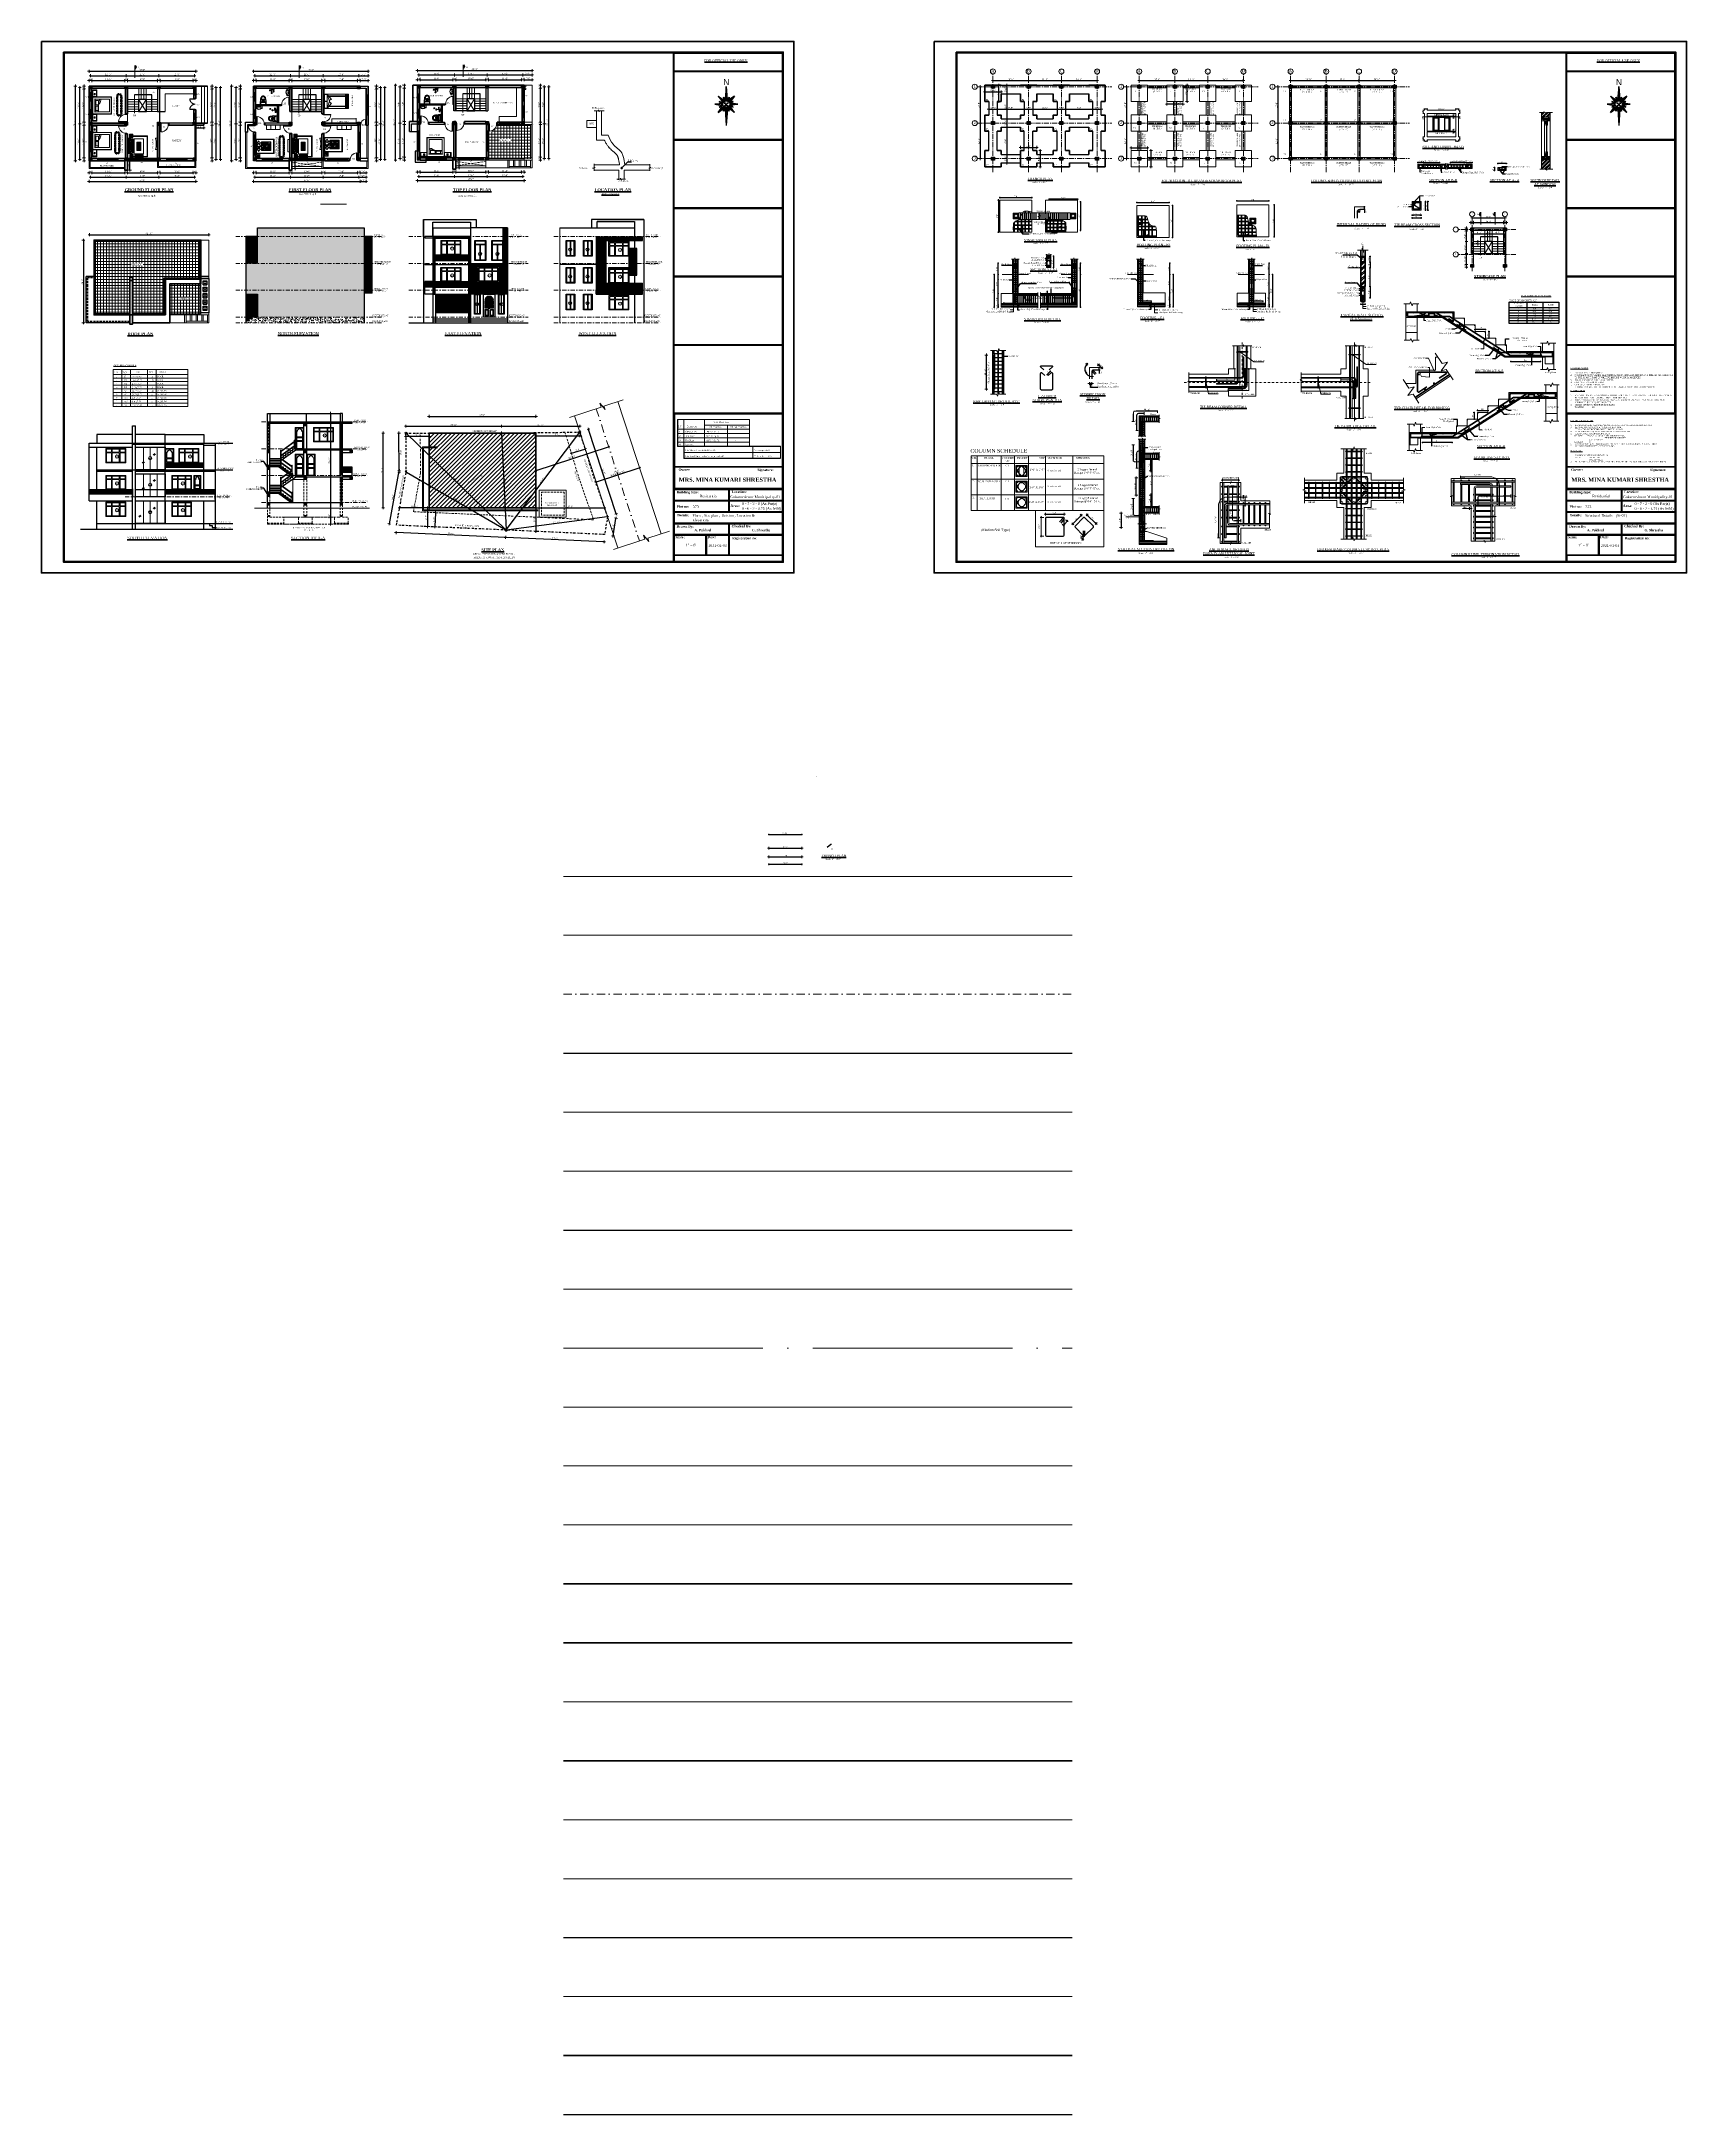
# Model space of a CAD drawing. Header units: inches. Extents: x 897 to 49934, y -34925 to -18564.
# Drawn here: x 16537 to 23462, y -32078 to -23348 of the extents above; entities that cross this region are included whole.
import ezdxf
from ezdxf.enums import TextEntityAlignment as Align

# ---------------------------------------------------------------- set-up
doc = ezdxf.new("R2010")
doc.units = ezdxf.units.IN
doc.header["$LTSCALE"] = 35
doc.header["$MEASUREMENT"] = 0
doc.header["$PDMODE"] = 34
for name, pattern in [('ACAD_ISO04W100', [30, 24, -3, 0, -3]), ('BORDER2', [0.875, 0.25, -0.125, 0.25, -0.125, 0, -0.125]), ('CENTERX2', [4, 2.5, -0.5, 0.5, -0.5]), ('DASHDOTX2', [2, 1, -0.5, 0, -0.5]), ('DASHED2', [0.375, 0.25, -0.125]), ('HIDDEN', [0.375, 0.25, -0.125]), ('PROYECCION', [19.05, 12.7, -6.35])]:
    doc.linetypes.add(name, pattern=pattern)
for name, color, linetype, lineweight in [('SES- Door&Window', 21, 'Continuous', 15), ('SES-Access Road', 2, 'Continuous', 15), ('SES-CENTRE', 8, 'DASHDOTX2', 13), ('SES-column', 1, 'Continuous', 30), ('SES-DIMENSION', 142, 'Continuous', 13), ('SES-Elevation', 4, 'Continuous', 15), ('SES-Excavation Line', 1, 'Continuous', 30), ('SES-Furniture', 45, 'Continuous', 5), ('SES-grid', 7, 'ACAD_ISO04W100', 9), ('SES-HACTH', 8, 'Continuous', 13), ('SES-Leader', 2, 'Continuous', 15), ('SES-Property Boundary', 2, 'Continuous', 15), ('SES-REBARS', 1, 'Continuous', 40), ('SES-Set Back Line', 2, 'Continuous', 15), ('SES-SHEETS', 7, 'Continuous', 60), ('SES-SLAB OUTLINE', 4, 'Continuous', 18), ('SES-Staircase', 134, 'Continuous', 13), ('SES-TEXT', 3, 'Continuous', 20), ('SES-TitleText', 7, 'Continuous', 40), ('SES-Wall Plan', 6, 'Continuous', 30)]:
    doc.layers.add(name, color=color, linetype=linetype, lineweight=lineweight)
doc.layers.add('SES-STIRRUP', color=10, linetype='Continuous')
doc.styles.add('7 INCH', font='times.ttf', dxfattribs={"height": 7})
doc.styles.add('SES-7 INCH', font='times.ttf', dxfattribs={"height": 7})
doc.styles.add('SES-ARAIL', font='times.ttf', dxfattribs={"height": 6})
doc.styles.add('SES-Title Text', font='times.ttf', dxfattribs={"height": 10})
doc.styles.get("Standard").update_dxf_attribs({"font": 'arial.ttf'})
doc.linetypes.add('ZIGZAG', pattern='A,0.0001,-0.2,[131,ltypeshp.shx,S=0.2,R=0,X=-0.2,Y=0],-0.4,[131,ltypeshp.shx,S=0.2,R=180,X=0.2,Y=0],-0.2', length=0.8001)
doc.dimstyles.new('1.1', dxfattribs={"dimscale": 0, "dimtxt": 6, "dimasz": 1, "dimexe": 2, "dimexo": 9, "dimgap": 2, "dimtad": 1, "dimdec": 0, "dimlfac": 0.125, "dimzin": 3, "dimdsep": 46, "dimlunit": 4, "dimtxsty": 'SES-ARAIL', "dimblk": 'DIM', "dimcen": 3, "dimdle": 3, "dimse1": 1, "dimse2": 1, "dimclrd": 256, "dimclre": 256, "dimclrt": 7, "dimadec": 1, "dimazin": 2, "dimtfac": 1, "dimtdec": 0, "dimtix": 1, "dimtofl": 0, "dimtmove": 2, "dimatfit": 3, "dimldrblk": 'arrow', "dimfxl": 2, "dimfrac": 2, "dimtolj": 2, "dimtzin": 0, "dimarcsym": 0})
doc.dimstyles.new('1.2', dxfattribs={"dimscale": 0, "dimtxt": 6, "dimasz": 0.5, "dimexe": 2, "dimexo": 9, "dimgap": 2, "dimtad": 1, "dimdec": 0, "dimlfac": 0.25, "dimzin": 3, "dimdsep": 46, "dimlunit": 4, "dimtxsty": 'SES-ARAIL', "dimblk": 'DIM', "dimcen": 3, "dimdle": 3, "dimse1": 1, "dimse2": 1, "dimclrd": 256, "dimclre": 256, "dimclrt": 7, "dimadec": 1, "dimazin": 2, "dimtfac": 1, "dimtdec": 0, "dimtix": 1, "dimtofl": 0, "dimtmove": 2, "dimatfit": 3, "dimldrblk": 'DSAFSADF', "dimfxl": 2, "dimfrac": 2, "dimtolj": 2, "dimtzin": 0, "dimarcsym": 0})
doc.dimstyles.new('1.4', dxfattribs={"dimscale": 0, "dimtxt": 6, "dimasz": 0.5, "dimexe": 2, "dimexo": 9, "dimgap": 2, "dimtad": 1, "dimdec": 0, "dimlfac": 0.5, "dimzin": 3, "dimdsep": 46, "dimlunit": 4, "dimtxsty": 'SES-ARAIL', "dimblk": 'DIM', "dimcen": 3, "dimdle": 3, "dimse1": 1, "dimse2": 1, "dimclrd": 256, "dimclre": 256, "dimclrt": 7, "dimadec": 1, "dimazin": 2, "dimtfac": 1, "dimtdec": 0, "dimtix": 1, "dimtofl": 0, "dimtmove": 2, "dimatfit": 3, "dimldrblk": 'arrow', "dimfxl": 2, "dimfrac": 2, "dimtolj": 2, "dimtzin": 0, "dimarcsym": 0})
doc.dimstyles.new('1.8 str', dxfattribs={"dimscale": 0, "dimtxt": 6, "dimasz": 1, "dimexe": 2, "dimexo": 9, "dimgap": 2, "dimtad": 1, "dimdec": 0, "dimzin": 3, "dimdsep": 46, "dimlunit": 4, "dimtxsty": 'SES-ARAIL', "dimblk": 'DIM', "dimcen": 3, "dimdle": 3, "dimse1": 1, "dimse2": 1, "dimclrd": 256, "dimclre": 256, "dimclrt": 7, "dimadec": 1, "dimazin": 2, "dimtfac": 1, "dimtdec": 0, "dimtofl": 0, "dimtmove": 2, "dimatfit": 3, "dimldrblk": 'DSAFSADF', "dimfxl": 2, "dimfrac": 2, "dimtolj": 2, "dimtzin": 0, "dimarcsym": 0})
doc.dimstyles.new('7 INCH', dxfattribs={"dimscale": 0, "dimtxt": 7, "dimasz": 1, "dimexe": 2, "dimexo": 9, "dimgap": 2, "dimtad": 1, "dimdec": 0, "dimzin": 3, "dimdsep": 46, "dimlunit": 4, "dimtxsty": '7 INCH', "dimblk": 'DIM', "dimcen": 3, "dimdle": 3, "dimse1": 1, "dimse2": 1, "dimclrd": 256, "dimclre": 256, "dimclrt": 7, "dimadec": 1, "dimazin": 2, "dimtfac": 1, "dimtdec": 0, "dimtix": 1, "dimtofl": 0, "dimtmove": 2, "dimatfit": 3, "dimldrblk": 'ARW', "dimfxl": 2, "dimfrac": 2, "dimtolj": 2, "dimtzin": 0, "dimarcsym": 0})
pattern_1 = [(45, (24070.6914, -42598.7356), (-1.32582521, 1.32582521), [])]
pattern_2 = [(130, (23185.2094, -26245.4923), (-3.586301, -0.3137607), [0.375, -4.125]), (185, (23185.2094, -26245.4923), (0.6937567, 3.7609607), [0.3, -3.3]), (79.5486, (23184.9105, -26245.5184), (-2.892547, 3.4471977), [0.318701, -3.5057106]), (133.8158, (23185.2094, -26244.4923), (-5.336205, -0.827595), [0.5625, -6.1875]), (83.3644, (23184.7647, -26244.561), (-4.6733135, 4.870589), [0.478051, -5.258565]), (188.8158, (23185.2094, -26244.492), (-4.67331, 4.870593), [0.45, -4.95]), (159, (23184.7094, -26244.7423), (-2.9845353, -2.0130945), [0.375, -4.125]), (214, (23184.7094, -26244.7423), (-1.2165767, 3.6257502), [0.3, -3.3]), (108.5486, (23184.4606, -26244.91), (-4.201113, 1.6126525), [0.318701, -3.5057106]), (142.5, (23185.2094, -26245.4923), (-0.0607993, 1.66446927), [0, -3.26, 0, -3.35, 0, -3.3125]), (172.5, (23185.2094, -26245.4923), (-1.3153477, 1.9720586), [0, -1.91, 0, -3.185, 0, -1.2625]), (212.5, (23186.3244, -26245.4923), (-2.6691122, -0.11277436), [0, -1.25, 0, -3.9, 0, -5.175]), (222.5, (23186.8244, -26245.4923), (-2.9159308, 0.5005249), [0, -1.625, 0, -2.59, 0, -3.675])]
pattern_3 = [(180, (7445.0086, 4222.4483), (-7e-16, -3.75), []), (180, (7443.7586, 4223.6983), (-7e-16, -3.75), [])]
pattern_4 = [(180, (-991.215, 642.983), (-7e-16, -3.75), []), (180, (-992.465, 644.233), (-7e-16, -3.75), [])]
pattern_5 = [(50, (8294.081, 3352.09), (21.517805, -1.882564), [2.25, -24.75]), (355, (8294.081, 3352.09), (-4.16254, 22.565764), [1.8, -19.8]), (100.451444, (8295.874, 3351.933), (17.355265, 20.6832), [1.912206, -21.034263]), (46.1842, (8294.081, 3358.09), (32.01724, -4.965578), [3.375, -37.125]), (96.63564, (8296.75, 3357.676), (28.03986, 29.223558), [2.86831, -31.551413]), (351.18416, (8294.08, 3358.09), (28.03986, 29.223558), [2.7, -29.7]), (21, (8297.081, 3356.59), (17.907212, -12.078567), [2.25, -24.75]), (326, (8297.081, 3356.59), (7.29946, 21.754501), [1.8, -19.8]), (71.451445, (8298.574, 3355.583), (25.206671, 9.675935), [1.912206, -21.034263]), (37.5, (8294.081, 3352.09), (0.3647957, 9.9868156), [0, -19.56, 0, -20.1, 0, -19.875]), (7.5, (8294.081, 3352.09), (7.892086, 11.8323514), [0, -11.46, 0, -19.11, 0, -7.575]), (327.5, (8287.391, 3352.09), (16.014673, -0.6766462), [0, -7.5, 0, -23.4, 0, -31.05]), (317.5, (8284.391, 3352.09), (17.495585, 3.0031495), [0, -9.75, 0, -15.54, 0, -22.05])]
pattern_6 = [(90, (-1443.4747, 642.983), (-5.625, 9e-16), []), (90, (-1441.5997, 644.858), (-5.625, 9e-16), [])]

# ---------------------------------------------------------------- blocks, each defined once
blk = doc.blocks.new('s1')
at = {"layer": 'SES-DIMENSION', "lineweight": 25}
for p, q in [((17085, -13078.7), (17080.1, -13132.4)), ((17085, -13078.7), (17089.6, -13132.8)), ((17085, -13138.3), (17085, -13078.7)), ((17036.5, -13153.1), (17064.8, -13148.5)), ((17070.2, -13153.1), (17036.5, -13153.1)), ((17036.5, -13153.1), (17064.8, -13157.7)), ((17050.7, -13118.8), (17073.9, -13134.9)), ((17050.7, -13118.8), (17067.5, -13142)), ((17074.6, -13142.6), (17050.7, -13118.8)), ((17074.6, -13163.5), (17050.7, -13187.4)), ((17050.7, -13187.4), (17067.5, -13164.2)), ((17050.7, -13187.4), (17073.9, -13170.6)), ((17071.4, -13147.4), (17055.8, -13141)), ((17055.8, -13141), (17070.2, -13153.1)), ((17055.8, -13141), (17074.6, -13142.6)), ((17055.8, -13165.2), (17070.2, -13153.1)), ((17071.4, -13158.7), (17055.8, -13165.2)), ((17055.8, -13165.2), (17074.6, -13163.5)), ((17072.9, -13123.8), (17085, -13138.3)), ((17072.9, -13123.8), (17074.6, -13142.6)), ((17079.4, -13139.4), (17072.9, -13123.8)), ((17072.9, -13182.3), (17074.6, -13163.5)), ((17079.4, -13166.7), (17072.9, -13182.3)), ((17072.9, -13182.3), (17085, -13167.9)), ((17080.4, -13173.4), (17085, -13241.9)), ((17097.1, -13123.8), (17085, -13138.3)), ((17097.1, -13182.3), (17085, -13167.9)), ((17085, -13167.9), (17085, -13241.9)), ((17089.7, -13173.4), (17085, -13241.9)), ((17090.7, -13139.4), (17097.1, -13123.8)), ((17090.7, -13166.7), (17097.1, -13182.3)), ((17095.5, -13142.6), (17119.3, -13118.8)), ((17097.1, -13123.8), (17095.5, -13142.6)), ((17114.3, -13141), (17095.5, -13142.6)), ((17097.1, -13182.3), (17095.5, -13163.5)), ((17095.5, -13163.5), (17119.3, -13187.4)), ((17114.3, -13165.2), (17095.5, -13163.5)), ((17119.3, -13187.4), (17096.1, -13170.6)), ((17119.3, -13118.8), (17096.2, -13134.9)), ((17098.7, -13147.4), (17114.3, -13141)), ((17098.7, -13158.7), (17114.3, -13165.2)), ((17114.3, -13141), (17099.8, -13153.1)), ((17099.8, -13153.1), (17133.6, -13153.1)), ((17114.3, -13165.2), (17099.8, -13153.1)), ((17119.3, -13118.8), (17102.6, -13142)), ((17119.3, -13187.4), (17103.2, -13164.2)), ((17133.6, -13153.1), (17105.3, -13148.5)), ((17133.6, -13153.1), (17105.3, -13157.7))]:
    blk.add_line(p, q, dxfattribs=at)
for centre, radius in [((17085, -13153.1), 14.8), ((17079.6, -13148.9), 1.87), ((17079.9, -13160.4), 2.15), ((17085.1, -13154.5), 2.15), ((17090.4, -13148.9), 1.87), ((17090.6, -13160.4), 2.15)]:
    blk.add_circle(centre, radius, dxfattribs=at)
at = {"layer": 'SES-SHEETS'}
for p, q in [((16863.9, -13014.6), (17322.2, -13014.6)), ((16863.9, -13590.6), (17322.2, -13590.6)), ((16863.9, -13878.6), (17322.2, -13878.6)), ((16863.9, -14166.6), (17322.2, -14166.6)), ((16863.9, -14454.6), (17322.2, -14454.6)), ((16864.5, -14774.4), (17322.9, -14774.4)), ((16864.5, -14822.4), (17322.9, -14822.4)), ((16865.9, -14772.4), (17324.2, -14772.4)), ((17096.8, -14774.4), (17096.8, -14870.4)), ((17096.8, -14774.4), (17096.8, -14870.4)), ((16864.5, -14870.4), (17322.9, -14870.4)), ((16864.5, -14918.4), (17322.9, -14918.4)), ((17096.8, -14918.4), (17096.8, -15053.1)), ((17096.8, -14918.4), (17096.8, -15053.1)), ((16864.5, -14966.4), (17322.9, -14966.4)), ((17000.8, -14966.4), (17000.8, -15053.1)), ((17000.8, -14966.4), (17000.8, -15053.1))]:
    blk.add_line(p, q, dxfattribs=at)
at = {"layer": 'SES-SHEETS', "color": 8}
blk.add_lwpolyline([(14202.2, -12888.6), (17370.2, -12888.6), (17370.2, -15126.6), (14202.2, -15126.6)], close=True, dxfattribs=at)
at = {"layer": 'SES-SHEETS'}
for points in [[(14295.2, -12933.6), (17325.2, -12933.6), (17325.2, -15081.6), (14295.2, -15081.6)], [(14296.2, -12934.6), (17324.2, -12934.6), (17324.2, -15080.6), (14296.2, -15080.6)], [(14297.2, -12935.6), (17323.2, -12935.6), (17323.2, -15079.6), (14297.2, -15079.6)], [(14298.2, -12936.6), (17322.2, -12936.6), (17322.2, -15078.6), (14298.2, -15078.6)], [(16864.9, -12937.6), (17321.2, -12937.6), (17321.2, -13013.6), (16864.9, -13013.6)], [(16864.9, -13301.6), (17321.2, -13301.6), (17321.2, -13015.6), (16864.9, -13015.6)], [(16864.9, -13589.6), (17321.2, -13589.6), (17321.2, -13303.6), (16864.9, -13303.6)], [(16864.9, -13877.6), (17321.2, -13877.6), (17321.2, -13591.6), (16864.9, -13591.6)], [(16864.9, -14165.6), (17321.2, -14165.6), (17321.2, -13879.6), (16864.9, -13879.6)], [(16864.9, -14453.6), (17321.2, -14453.6), (17321.2, -14167.6), (16864.9, -14167.6)], [(16866.9, -14771.4), (17323.2, -14771.4), (17323.2, -14456.6), (16866.9, -14456.6)], [(16865.5, -14679.4), (17321.9, -14679.4), (17321.9, -14773.4), (16865.5, -14773.4)], [(17095.8, -14821.4), (16865.5, -14821.4), (16865.5, -14775.4), (17095.8, -14775.4)], [(17095.8, -14821.4), (16865.5, -14821.4), (16865.5, -14775.4), (17095.8, -14775.4)], [(17095.8, -14823.4), (16865.5, -14823.4), (16865.5, -14869.4), (17095.8, -14869.4)], [(17095.8, -14823.4), (16865.5, -14823.4), (16865.5, -14869.4), (17095.8, -14869.4)], [(17097.8, -14775.4), (17321.9, -14775.4), (17321.9, -14821.4), (17097.8, -14821.4)], [(17097.8, -14823.4), (17321.9, -14823.4), (17321.9, -14869.4), (17097.8, -14869.4)], [(16865.5, -14871.4), (17321.9, -14871.4), (17321.9, -14917.4), (16865.5, -14917.4)], [(17095.8, -14919.4), (16865.5, -14919.4), (16865.5, -14965.4), (17095.8, -14965.4)], [(17095.8, -14919.4), (16865.5, -14919.4), (16865.5, -14965.4), (17095.8, -14965.4)], [(17097.8, -14965.1), (17321.9, -14965.1), (17321.9, -14919.4), (17097.8, -14919.4)], [(16865.5, -14967.4), (16999.8, -14967.4), (16999.8, -15052.1), (16865.5, -15052.1)], [(17095.8, -14967.4), (17001.8, -14967.4), (17001.8, -15052.1), (17095.8, -15052.1)], [(17095.8, -14967.4), (17001.8, -14967.4), (17001.8, -15052.1), (17095.8, -15052.1)], [(17097.8, -14967.4), (17321.9, -14967.4), (17321.9, -15052.1), (17097.8, -15052.1)], [(16865.9, -15052.1), (17322.2, -15052.1), (17322.2, -15078.6), (16865.9, -15078.6)]]:
    blk.add_lwpolyline(points, close=True, dxfattribs=at)
at = {"layer": 'SES-DIMENSION', "lineweight": 25, "insert": (17073.5, -13047.2), "char_height": 25.312, "width": 25.202, "attachment_point": 1}
blk.add_mtext('{\\Fgothice|c0;N}', dxfattribs=at)
at = {"layer": 'SES-TitleText', "style": 'SES-7 INCH'}
for s, height, p in [('Residential', 10.893, (16973.6, -14808.4)), ('Gokarneshwor Municipality-01', 10.893, (17102.1, -14811.4)), ('0 - 7 - 2 - 0 (As Purja)', 10.893, (17151.5, -14840.1)), ('373', 10.89, (16944.6, -14853.3)), ('0 - 6 - 2 - 3.75 (As feild)', 10.893, (17151.5, -14860.9)), ('1" = 8\'', 10.89, (16914.1, -15014.9)), ('2021-01-03', 10.89, (17009.7, -15016.8))]:
    blk.add_text(s, height=height, dxfattribs=at).set_placement(p)
at = {"layer": 'SES-TitleText', "attachment_point": 1, "style": 'SES-7 INCH'}
for s, insert, char_height, width in [('{\\LFOR OFFICIAL USE ONLY}', (16993, -12964.4), 10, 189), ('{\\fTimes New Roman|b1|i0|c0|p18;Owner\\fArial|b1|i0|c0|p34;:}', (16884.5, -14686.7), 10, 93), ('{\\fTimes New Roman|b1|i0|c0|p18;MRS. MINA KUMARI SHRESTHA}', (16885.5, -14725.8), 17.1, 440.11), ('{\\fTimes New Roman|b1|i0|c0|p18;Signature\\fArial|b1|i0|c0|p34;:}', (17216.3, -14687.4), 10, 93), ('{\\fTimes New Roman|b1|i0|c0|p18;Building type:}', (16876.7, -14781.7), 10, 93), ('{\\fTimes New Roman|b1|i0|c0|p18;Area:}', (17102.2, -14838.4), 10.893, 61), ('{\\fTimes New Roman|b1|i0|c0|p18;Location:}', (17108, -14780.5), 10, 96), ('{\\fTimes New Roman|b1|i0|c0|p18;Drawn By:}', (16876.2, -14925.8), 10, 89), ('{\\fTimes New Roman|b1|i0|c0|p18;Plot no:}', (16877.8, -14842.3), 10, 59), ('{\\fTimes New Roman|b1|i0|c0|p18;Details:}', (16879, -14878.8), 10, 52), ('{\\fTimes New Roman|b1|i0|c0|p18;Checked By:}', (17107.8, -14924.7), 10, 89), ('{\\fTimes New Roman|b1|i0|c0|p18;Scale:}', (16871.4, -14971.6), 10, 89), ('{\\fTimes New Roman|b1|i0|c0|p18;A. Pokhrel}', (16951.4, -14941.5), 10, 89), ('{\\fTimes New Roman|b1|i0|c0|p18;Date:}', (17006.5, -14970.3), 10, 46), ('{\\fTimes New Roman|b1|i0|c0|p18;Registration no}:', (17110.2, -14975.2), 10, 161), ('{\\fTimes New Roman|b1|i0|c0|p18;G. Shrestha}', (17193.3, -14941.5), 10, 89)]:
    blk.add_mtext(s, dxfattribs=dict(at, insert=insert, char_height=char_height, width=width))
blk = doc.blocks.new('c11')
at = {"layer": 'SES-HACTH', "linetype": 'ByBlock'}
h = blk.add_hatch(dxfattribs=at)
h.set_pattern_fill('AR-CONC', color=256)
h.set_pattern_definition([(50, (-20422.33, 19414.4167), (7.1726018, -0.6275213), [0.75, -8.25]), (355, (-20422.33, 19414.417), (-1.3875133, 7.5219213), [0.6, -6.6]), (100.451444, (-20421.732, 19414.3644), (5.7850885, 6.8943999), [0.637402, -7.0114211]), (46.1842, (-20422.33, 19416.417), (10.6724133, -1.6551928), [1.125, -12.375]), (96.635635, (-20421.441, 19416.279), (9.3466195, 9.741186), [0.9561034, -10.5171376]), (351.184164, (-20422.33, 19416.417), (9.3466195, 9.741186), [0.9, -9.9]), (21, (-20421.33, 19415.9167), (5.9690705, -4.0261889), [0.75, -8.25]), (326, (-20421.33, 19415.917), (2.4331533, 7.2515005), [0.6, -6.6]), (71.451445, (-20420.8325, 19415.581), (8.4022238, 3.2253115), [0.6374019, -7.0114211]), (37.5, (-20422.33, 19414.4167), (0.12159855, 3.32893854), [0, -6.52, 0, -6.7, 0, -6.625]), (7.5, (-20422.33, 19414.4167), (2.63069537, 3.9441171), [0, -3.82, 0, -6.37, 0, -2.525]), (327.5, (-20424.56, 19414.4167), (5.33822436, -0.22554872), [0, -2.5, 0, -7.8, 0, -10.35]), (317.5, (-20425.56, 19414.4167), (5.8318617, 1.0010498), [0, -3.25, 0, -5.18, 0, -7.35])])
h.paths.add_polyline_path([(-6, 6), (-6, -6), (6, -6), (6, 6)])
for p, q in [((-6, 6), (6, -6)), ((6, 6), (-6, -6))]:
    blk.add_line(p, q, dxfattribs=at)
at = {"layer": 'SES-Wall Plan', "linetype": 'ByBlock'}
blk.add_lwpolyline([(-6, 6), (6, 6), (6, -6), (-6, -6)], close=True, dxfattribs=at)
blk = doc.blocks.new('grid')
at = {"layer": 'SES-CENTRE', "color": 8, "linetype": 'CENTERX2', "ltscale": 0.25}
for p, q in [((18946.9, -22866), (19513.9, -22866)), ((19013, -23226.4), (19013, -22812)), ((19163, -23226.4), (19163, -22812)), ((19301, -23226.4), (19301, -22812)), ((19451, -23226.4), (19451, -22812)), ((18946.9, -23018.9), (19513.9, -23018.9)), ((18946.9, -23168.8), (19513.9, -23168.8))]:
    blk.add_line(p, q, dxfattribs=at)
at = {"layer": 'SES-DIMENSION'}
for centre in [(18936.2, -22866), (19013, -22801.3), (19163, -22801.3), (19301, -22801.3), (19451, -22801.3), (18936.2, -23018.9), (18936.2, -23168.8)]:
    blk.add_circle(centre, 10.7, dxfattribs=at)
at = {"layer": 'SES-REBARS', "linetype": 'ByBlock'}
for p in [(19013, -22866), (19163, -22866), (19301, -22866), (19451, -22866), (19013, -23018.9), (19163, -23018.9), (19301, -23018.9), (19451, -23018.9), (19013, -23168.8), (19163, -23168.8), (19301, -23168.8), (19451, -23168.8)]:
    blk.add_blockref('c11', p, dxfattribs=at)
at = {"layer": 'SES-TEXT', "lineweight": 30, "char_height": 12, "width": 17.597, "attachment_point": 2, "style": 'SES-ARAIL'}
for s, insert in [('1', (18936.7, -22857.5)), ('A', (19012.4, -22793)), ('B', (19162.4, -22793)), ('C', (19300.4, -22793)), ('D', (19450.4, -22793)), ('2', (18936.7, -23010.4)), ('3', (18936.7, -23160.3))]:
    blk.add_mtext(s, dxfattribs=dict(at, insert=insert))
blk = doc.blocks.new('DIM')
at = {"layer": 'SES-DIMENSION'}
h = blk.add_hatch(color=256, dxfattribs=at)
h.paths.add_polyline_path([(0, 1.3), (0, 0), (1.3, 0, 0.414214)])
h.paths.add_polyline_path([(1.3, 0), (0, 0), (0, -1.3, 0.414214)])
h.paths.add_polyline_path([(0, 0), (-1.3, 0, 0.414214), (0, -1.3)])
h.paths.add_polyline_path([(0, 1.3, 0.414214), (-1.3, 0), (0, 0)])
for p, q in [((-6, 0), (6, 0)), ((0, 6), (0, -6))]:
    blk.add_line(p, q, dxfattribs=at)
blk.add_circle((0, 0), 1.28, dxfattribs=at)
blk = doc.blocks.new('*D398')
at = {"layer": 'Defpoints', "color": 0, "linetype": 'ByBlock', "transparency": 16777216}
for p in [(20658.5, -23807.9), (20726.5, -23794.3), (20726.5, -23807.9)]:
    blk.add_point(p, dxfattribs=at)
at = {"layer": 'SES-DIMENSION', "linetype": 'ByBlock', "lineweight": -2, "transparency": 16777216}
blk.add_line((20659.5, -23794.3), (20725.5, -23794.3), dxfattribs=at)
at = {"layer": 'SES-DIMENSION', "linetype": 'ByBlock', "lineweight": -2, "transparency": 16777216, "rotation": 180}
blk.add_blockref('DIM', (20658.5, -23794.3), dxfattribs=at)
at = {"layer": 'SES-DIMENSION', "linetype": 'ByBlock', "lineweight": -2, "transparency": 16777216}
blk.add_blockref('DIM', (20726.5, -23794.3), dxfattribs=at)
at = {"layer": 'SES-DIMENSION', "color": 7, "linetype": 'ByBlock', "transparency": 16777216, "insert": (20692.5, -23788.7), "char_height": 7, "attachment_point": 5, "style": '7 INCH'}
blk.add_mtext('\\A2;5\'-8"', dxfattribs=at)
blk = doc.blocks.new('ARW')
at = {"layer": 'SES-DIMENSION'}
blk.add_lwpolyline([(10, 0, 0, 6, 0), (0, 0, 0, 0, 0), (10, 0, 0, 0, 0)], format="xyseb", dxfattribs=at)
blk = doc.blocks.new('*D399')
at = {"layer": 'Defpoints', "color": 0, "linetype": 'ByBlock', "transparency": 16777216}
for p in [(20726.5, -23807.9), (20726.5, -23875.9), (20741.3, -23875.9)]:
    blk.add_point(p, dxfattribs=at)
at = {"layer": 'SES-DIMENSION', "linetype": 'ByBlock', "lineweight": -2, "transparency": 16777216}
blk.add_line((20741.3, -23808.9), (20741.3, -23874.9), dxfattribs=at)
for p, rotation in [((20741.3, -23807.9), 90), ((20741.3, -23875.9), 270)]:
    blk.add_blockref('DIM', p, dxfattribs=dict(at, rotation=rotation))
at = {"layer": 'SES-DIMENSION', "color": 7, "linetype": 'ByBlock', "transparency": 16777216, "insert": (20735.8, -23841.9), "char_height": 7, "attachment_point": 5, "rotation": 90, "style": '7 INCH'}
blk.add_mtext('\\A2;5\'-8"', dxfattribs=at)
blk = doc.blocks.new('*D400')
at = {"layer": 'Defpoints', "color": 0, "linetype": 'ByBlock', "transparency": 16777216}
for p in [(20566.7, -23533.1), (20576.5, -23533.1), (20576.5, -23601.1)]:
    blk.add_point(p, dxfattribs=at)
at = {"layer": 'SES-DIMENSION', "linetype": 'ByBlock', "lineweight": -2, "transparency": 16777216}
blk.add_line((20566.7, -23600.1), (20566.7, -23534.1), dxfattribs=at)
for p, rotation in [((20566.7, -23533.1), 90), ((20566.7, -23601.1), 270)]:
    blk.add_blockref('DIM', p, dxfattribs=dict(at, rotation=rotation))
at = {"layer": 'SES-DIMENSION', "color": 7, "linetype": 'ByBlock', "transparency": 16777216, "insert": (20561.2, -23567.1), "char_height": 7, "attachment_point": 5, "rotation": 90, "style": '7 INCH'}
blk.add_mtext('\\A2;5\'-8"', dxfattribs=at)
blk = doc.blocks.new('*D401')
at = {"layer": 'Defpoints', "color": 0, "linetype": 'ByBlock', "transparency": 16777216}
for p in [(20576.5, -23560.6), (20508.5, -23601.1), (20576.5, -23601.1)]:
    blk.add_point(p, dxfattribs=at)
at = {"layer": 'SES-DIMENSION', "linetype": 'ByBlock', "lineweight": -2, "transparency": 16777216}
blk.add_line((20509.5, -23560.6), (20575.5, -23560.6), dxfattribs=at)
at = {"layer": 'SES-DIMENSION', "linetype": 'ByBlock', "lineweight": -2, "transparency": 16777216, "rotation": 180}
blk.add_blockref('DIM', (20508.5, -23560.6), dxfattribs=at)
at = {"layer": 'SES-DIMENSION', "linetype": 'ByBlock', "lineweight": -2, "transparency": 16777216}
blk.add_blockref('DIM', (20576.5, -23560.6), dxfattribs=at)
at = {"layer": 'SES-DIMENSION', "color": 7, "linetype": 'ByBlock', "transparency": 16777216, "insert": (20542.5, -23555), "char_height": 7, "attachment_point": 5, "style": '7 INCH'}
blk.add_mtext('\\A2;5\'-8"', dxfattribs=at)
blk = doc.blocks.new('*D402')
at = {"layer": 'Defpoints', "color": 0, "linetype": 'ByBlock', "transparency": 16777216}
for p in [(20542.5, -23533.1), (20692.5, -23512.7), (20692.5, -23533.1)]:
    blk.add_point(p, dxfattribs=at)
at = {"layer": 'SES-DIMENSION', "linetype": 'ByBlock', "lineweight": -2, "transparency": 16777216}
blk.add_line((20543.5, -23512.7), (20691.5, -23512.7), dxfattribs=at)
at = {"layer": 'SES-DIMENSION', "linetype": 'ByBlock', "lineweight": -2, "transparency": 16777216, "rotation": 180}
blk.add_blockref('DIM', (20542.5, -23512.7), dxfattribs=at)
at = {"layer": 'SES-DIMENSION', "linetype": 'ByBlock', "lineweight": -2, "transparency": 16777216}
blk.add_blockref('DIM', (20692.5, -23512.7), dxfattribs=at)
at = {"layer": 'SES-DIMENSION', "color": 7, "linetype": 'ByBlock', "transparency": 16777216, "insert": (20617.5, -23507.1), "char_height": 7, "attachment_point": 5, "style": '7 INCH'}
blk.add_mtext('\\A2;12\'-6"', dxfattribs=at)
blk = doc.blocks.new('*D403')
at = {"layer": 'Defpoints', "color": 0, "linetype": 'ByBlock', "transparency": 16777216}
for p in [(20692.5, -23533.1), (20830.5, -23512.7), (20830.5, -23533.1)]:
    blk.add_point(p, dxfattribs=at)
at = {"layer": 'SES-DIMENSION', "linetype": 'ByBlock', "lineweight": -2, "transparency": 16777216}
blk.add_line((20693.5, -23512.7), (20829.5, -23512.7), dxfattribs=at)
at = {"layer": 'SES-DIMENSION', "linetype": 'ByBlock', "lineweight": -2, "transparency": 16777216, "rotation": 180}
blk.add_blockref('DIM', (20692.5, -23512.7), dxfattribs=at)
at = {"layer": 'SES-DIMENSION', "linetype": 'ByBlock', "lineweight": -2, "transparency": 16777216}
blk.add_blockref('DIM', (20830.5, -23512.7), dxfattribs=at)
at = {"layer": 'SES-DIMENSION', "color": 7, "linetype": 'ByBlock', "transparency": 16777216, "insert": (20761.5, -23507.1), "char_height": 7, "attachment_point": 5, "style": '7 INCH'}
blk.add_mtext('\\A2;11\'-6"', dxfattribs=at)
blk = doc.blocks.new('*D404')
at = {"layer": 'Defpoints', "color": 0, "linetype": 'ByBlock', "transparency": 16777216}
for p in [(20830.5, -23533.1), (20980.5, -23512.7), (20980.5, -23533.1)]:
    blk.add_point(p, dxfattribs=at)
at = {"layer": 'SES-DIMENSION', "linetype": 'ByBlock', "lineweight": -2, "transparency": 16777216}
blk.add_line((20831.5, -23512.7), (20979.5, -23512.7), dxfattribs=at)
at = {"layer": 'SES-DIMENSION', "linetype": 'ByBlock', "lineweight": -2, "transparency": 16777216, "rotation": 180}
blk.add_blockref('DIM', (20830.5, -23512.7), dxfattribs=at)
at = {"layer": 'SES-DIMENSION', "linetype": 'ByBlock', "lineweight": -2, "transparency": 16777216}
blk.add_blockref('DIM', (20980.5, -23512.7), dxfattribs=at)
at = {"layer": 'SES-DIMENSION', "color": 7, "linetype": 'ByBlock', "transparency": 16777216, "insert": (20905.5, -23507.1), "char_height": 7, "attachment_point": 5, "style": '7 INCH'}
blk.add_mtext('\\A2;12\'-6"', dxfattribs=at)
blk = doc.blocks.new('*D405')
at = {"layer": 'Defpoints', "color": 0, "linetype": 'ByBlock', "transparency": 16777216}
for p in [(20980.5, -23539.1), (20488.2, -23692), (20980.5, -23692)]:
    blk.add_point(p, dxfattribs=at)
at = {"layer": 'SES-DIMENSION', "linetype": 'ByBlock', "lineweight": -2, "transparency": 16777216}
blk.add_line((20488.2, -23540.1), (20488.2, -23691), dxfattribs=at)
for p, rotation in [((20488.2, -23539.1), 90), ((20488.2, -23692), 270)]:
    blk.add_blockref('DIM', p, dxfattribs=dict(at, rotation=rotation))
at = {"layer": 'SES-DIMENSION', "color": 7, "linetype": 'ByBlock', "transparency": 16777216, "insert": (20482.6, -23615.6), "char_height": 7, "attachment_point": 5, "rotation": 90, "style": '7 INCH'}
blk.add_mtext('\\A2;12\'-9"', dxfattribs=at)
blk = doc.blocks.new('*D406')
at = {"layer": 'Defpoints', "color": 0, "linetype": 'ByBlock', "transparency": 16777216}
for p in [(20980.5, -23692), (20488.2, -23841.9), (20536.5, -23841.9)]:
    blk.add_point(p, dxfattribs=at)
at = {"layer": 'SES-DIMENSION', "linetype": 'ByBlock', "lineweight": -2, "transparency": 16777216}
blk.add_line((20488.2, -23693), (20488.2, -23840.9), dxfattribs=at)
for p, rotation in [((20488.2, -23692), 90), ((20488.2, -23841.9), 270)]:
    blk.add_blockref('DIM', p, dxfattribs=dict(at, rotation=rotation))
at = {"layer": 'SES-DIMENSION', "color": 7, "linetype": 'ByBlock', "transparency": 16777216, "insert": (20482.6, -23766.9), "char_height": 7, "attachment_point": 5, "rotation": 90, "style": '7 INCH'}
blk.add_mtext('\\A2;12\'-6"', dxfattribs=at)
blk = doc.blocks.new('*D407')
at = {"layer": 'Defpoints', "color": 0, "linetype": 'ByBlock', "transparency": 16777216}
for p in [(20524.5, -23629.7), (20560.5, -23629.7), (20560.5, -23634.1)]:
    blk.add_point(p, dxfattribs=at)
at = {"layer": 'SES-DIMENSION', "linetype": 'ByBlock', "lineweight": -2, "transparency": 16777216}
blk.add_line((20525.5, -23634.1), (20559.5, -23634.1), dxfattribs=at)
at = {"layer": 'SES-DIMENSION', "linetype": 'ByBlock', "lineweight": -2, "transparency": 16777216, "rotation": 180}
blk.add_blockref('DIM', (20524.5, -23634.1), dxfattribs=at)
at = {"layer": 'SES-DIMENSION', "linetype": 'ByBlock', "lineweight": -2, "transparency": 16777216}
blk.add_blockref('DIM', (20560.5, -23634.1), dxfattribs=at)
at = {"layer": 'SES-DIMENSION', "color": 7, "linetype": 'ByBlock', "transparency": 16777216, "insert": (20542.5, -23628.5), "char_height": 7, "attachment_point": 5, "style": '7 INCH'}
blk.add_mtext('\\A2;3\'-0"', dxfattribs=at)
blk = doc.blocks.new('*D408')
at = {"layer": 'Defpoints', "color": 0, "linetype": 'ByBlock', "transparency": 16777216}
for p in [(20560.5, -23629.7), (20674.5, -23601.1), (20674.5, -23634.1)]:
    blk.add_point(p, dxfattribs=at)
at = {"layer": 'SES-DIMENSION', "linetype": 'ByBlock', "lineweight": -2, "transparency": 16777216}
blk.add_line((20561.5, -23634.1), (20673.5, -23634.1), dxfattribs=at)
at = {"layer": 'SES-DIMENSION', "linetype": 'ByBlock', "lineweight": -2, "transparency": 16777216, "rotation": 180}
blk.add_blockref('DIM', (20560.5, -23634.1), dxfattribs=at)
at = {"layer": 'SES-DIMENSION', "linetype": 'ByBlock', "lineweight": -2, "transparency": 16777216}
blk.add_blockref('DIM', (20674.5, -23634.1), dxfattribs=at)
at = {"layer": 'SES-DIMENSION', "color": 7, "linetype": 'ByBlock', "transparency": 16777216, "insert": (20617.5, -23628.5), "char_height": 7, "attachment_point": 5, "style": '7 INCH'}
blk.add_mtext('\\A2;9\'-6"', dxfattribs=at)
blk = doc.blocks.new('*D409')
at = {"layer": 'Defpoints', "color": 0, "linetype": 'ByBlock', "transparency": 16777216}
for p in [(20674.5, -23601.1), (20710.5, -23601.1), (20710.5, -23634.1)]:
    blk.add_point(p, dxfattribs=at)
at = {"layer": 'SES-DIMENSION', "linetype": 'ByBlock', "lineweight": -2, "transparency": 16777216}
blk.add_line((20675.5, -23634.1), (20709.5, -23634.1), dxfattribs=at)
at = {"layer": 'SES-DIMENSION', "linetype": 'ByBlock', "lineweight": -2, "transparency": 16777216, "rotation": 180}
blk.add_blockref('DIM', (20674.5, -23634.1), dxfattribs=at)
at = {"layer": 'SES-DIMENSION', "linetype": 'ByBlock', "lineweight": -2, "transparency": 16777216}
blk.add_blockref('DIM', (20710.5, -23634.1), dxfattribs=at)
at = {"layer": 'SES-DIMENSION', "color": 7, "linetype": 'ByBlock', "transparency": 16777216, "insert": (20692.5, -23628.5), "char_height": 7, "attachment_point": 5, "style": '7 INCH'}
blk.add_mtext('\\A2;3\'-0"', dxfattribs=at)
blk = doc.blocks.new('*D410')
at = {"layer": 'Defpoints', "color": 0, "linetype": 'ByBlock', "transparency": 16777216}
for p in [(20710.5, -23601.1), (20812.5, -23601.1), (20812.5, -23634.1)]:
    blk.add_point(p, dxfattribs=at)
at = {"layer": 'SES-DIMENSION', "linetype": 'ByBlock', "lineweight": -2, "transparency": 16777216}
blk.add_line((20711.5, -23634.1), (20811.5, -23634.1), dxfattribs=at)
at = {"layer": 'SES-DIMENSION', "linetype": 'ByBlock', "lineweight": -2, "transparency": 16777216, "rotation": 180}
blk.add_blockref('DIM', (20710.5, -23634.1), dxfattribs=at)
at = {"layer": 'SES-DIMENSION', "linetype": 'ByBlock', "lineweight": -2, "transparency": 16777216}
blk.add_blockref('DIM', (20812.5, -23634.1), dxfattribs=at)
at = {"layer": 'SES-DIMENSION', "color": 7, "linetype": 'ByBlock', "transparency": 16777216, "insert": (20761.5, -23628.5), "char_height": 7, "attachment_point": 5, "style": '7 INCH'}
blk.add_mtext('\\A2;8\'-6"', dxfattribs=at)
blk = doc.blocks.new('*D411')
at = {"layer": 'Defpoints', "color": 0, "linetype": 'ByBlock', "transparency": 16777216}
for p in [(20812.5, -23601.1), (20848.5, -23601.1), (20848.5, -23634.1)]:
    blk.add_point(p, dxfattribs=at)
at = {"layer": 'SES-DIMENSION', "linetype": 'ByBlock', "lineweight": -2, "transparency": 16777216}
blk.add_line((20813.5, -23634.1), (20847.5, -23634.1), dxfattribs=at)
at = {"layer": 'SES-DIMENSION', "linetype": 'ByBlock', "lineweight": -2, "transparency": 16777216, "rotation": 180}
blk.add_blockref('DIM', (20812.5, -23634.1), dxfattribs=at)
at = {"layer": 'SES-DIMENSION', "linetype": 'ByBlock', "lineweight": -2, "transparency": 16777216}
blk.add_blockref('DIM', (20848.5, -23634.1), dxfattribs=at)
at = {"layer": 'SES-DIMENSION', "color": 7, "linetype": 'ByBlock', "transparency": 16777216, "insert": (20830.5, -23628.5), "char_height": 7, "attachment_point": 5, "style": '7 INCH'}
blk.add_mtext('\\A2;3\'-0"', dxfattribs=at)
blk = doc.blocks.new('*D412')
at = {"layer": 'Defpoints', "color": 0, "linetype": 'ByBlock', "transparency": 16777216}
for p in [(20848.5, -23601.1), (20962.5, -23601.1), (20962.5, -23634.1)]:
    blk.add_point(p, dxfattribs=at)
at = {"layer": 'SES-DIMENSION', "linetype": 'ByBlock', "lineweight": -2, "transparency": 16777216}
blk.add_line((20849.5, -23634.1), (20961.5, -23634.1), dxfattribs=at)
at = {"layer": 'SES-DIMENSION', "linetype": 'ByBlock', "lineweight": -2, "transparency": 16777216, "rotation": 180}
blk.add_blockref('DIM', (20848.5, -23634.1), dxfattribs=at)
at = {"layer": 'SES-DIMENSION', "linetype": 'ByBlock', "lineweight": -2, "transparency": 16777216}
blk.add_blockref('DIM', (20962.5, -23634.1), dxfattribs=at)
at = {"layer": 'SES-DIMENSION', "color": 7, "linetype": 'ByBlock', "transparency": 16777216, "insert": (20905.5, -23628.5), "char_height": 7, "attachment_point": 5, "style": '7 INCH'}
blk.add_mtext('\\A2;9\'-6"', dxfattribs=at)
blk = doc.blocks.new('*D413')
at = {"layer": 'Defpoints', "color": 0, "linetype": 'ByBlock', "transparency": 16777216}
for p in [(20962.5, -23601.1), (20998.5, -23601.1), (20998.5, -23634.1)]:
    blk.add_point(p, dxfattribs=at)
at = {"layer": 'SES-DIMENSION', "linetype": 'ByBlock', "lineweight": -2, "transparency": 16777216}
blk.add_line((20963.5, -23634.1), (20997.5, -23634.1), dxfattribs=at)
at = {"layer": 'SES-DIMENSION', "linetype": 'ByBlock', "lineweight": -2, "transparency": 16777216, "rotation": 180}
blk.add_blockref('DIM', (20962.5, -23634.1), dxfattribs=at)
at = {"layer": 'SES-DIMENSION', "linetype": 'ByBlock', "lineweight": -2, "transparency": 16777216}
blk.add_blockref('DIM', (20998.5, -23634.1), dxfattribs=at)
at = {"layer": 'SES-DIMENSION', "color": 7, "linetype": 'ByBlock', "transparency": 16777216, "insert": (20980.5, -23628.5), "char_height": 7, "attachment_point": 5, "style": '7 INCH'}
blk.add_mtext('\\A2;3\'-0"', dxfattribs=at)
blk = doc.blocks.new('*D414')
at = {"layer": 'Defpoints', "color": 0, "linetype": 'ByBlock', "transparency": 16777216}
for p in [(20601.4, -23569.1), (20617.5, -23533.1), (20617.5, -23569.1)]:
    blk.add_point(p, dxfattribs=at)
at = {"layer": 'SES-DIMENSION', "linetype": 'ByBlock', "lineweight": -2, "transparency": 16777216}
blk.add_line((20601.4, -23534.1), (20601.4, -23568.1), dxfattribs=at)
for p, rotation in [((20601.4, -23533.1), 90), ((20601.4, -23569.1), 270)]:
    blk.add_blockref('DIM', p, dxfattribs=dict(at, rotation=rotation))
at = {"layer": 'SES-DIMENSION', "color": 7, "linetype": 'ByBlock', "transparency": 16777216, "insert": (20595.8, -23551.1), "char_height": 7, "attachment_point": 5, "rotation": 90, "style": '7 INCH'}
blk.add_mtext('\\A2;3\'-0"', dxfattribs=at)
blk = doc.blocks.new('*D415')
at = {"layer": 'Defpoints', "color": 0, "linetype": 'ByBlock', "transparency": 16777216}
for p in [(20617.5, -23569.1), (20576.5, -23674), (20601.4, -23674)]:
    blk.add_point(p, dxfattribs=at)
at = {"layer": 'SES-DIMENSION', "linetype": 'ByBlock', "lineweight": -2, "transparency": 16777216}
blk.add_line((20601.4, -23570.1), (20601.4, -23673), dxfattribs=at)
for p, rotation in [((20601.4, -23569.1), 90), ((20601.4, -23674), 270)]:
    blk.add_blockref('DIM', p, dxfattribs=dict(at, rotation=rotation))
at = {"layer": 'SES-DIMENSION', "color": 7, "linetype": 'ByBlock', "transparency": 16777216, "insert": (20595.8, -23621.6), "char_height": 7, "attachment_point": 5, "rotation": 90, "style": '7 INCH'}
blk.add_mtext('\\A2;8\'-9"', dxfattribs=at)
blk = doc.blocks.new('*D416')
at = {"layer": 'Defpoints', "color": 0, "linetype": 'ByBlock', "transparency": 16777216}
for p in [(20576.5, -23674), (20576.5, -23710), (20601.4, -23710)]:
    blk.add_point(p, dxfattribs=at)
at = {"layer": 'SES-DIMENSION', "linetype": 'ByBlock', "lineweight": -2, "transparency": 16777216}
blk.add_line((20601.4, -23675), (20601.4, -23709), dxfattribs=at)
for p, rotation in [((20601.4, -23674), 90), ((20601.4, -23710), 270)]:
    blk.add_blockref('DIM', p, dxfattribs=dict(at, rotation=rotation))
at = {"layer": 'SES-DIMENSION', "color": 7, "linetype": 'ByBlock', "transparency": 16777216, "insert": (20595.8, -23692), "char_height": 7, "attachment_point": 5, "rotation": 90, "style": '7 INCH'}
blk.add_mtext('\\A2;3\'-0"', dxfattribs=at)
blk = doc.blocks.new('*D417')
at = {"layer": 'Defpoints', "color": 0, "linetype": 'ByBlock', "transparency": 16777216}
for p in [(20576.5, -23710), (20576.5, -23823.9), (20601.4, -23823.9)]:
    blk.add_point(p, dxfattribs=at)
at = {"layer": 'SES-DIMENSION', "linetype": 'ByBlock', "lineweight": -2, "transparency": 16777216}
blk.add_line((20601.4, -23711), (20601.4, -23822.9), dxfattribs=at)
for p, rotation in [((20601.4, -23710), 90), ((20601.4, -23823.9), 270)]:
    blk.add_blockref('DIM', p, dxfattribs=dict(at, rotation=rotation))
at = {"layer": 'SES-DIMENSION', "color": 7, "linetype": 'ByBlock', "transparency": 16777216, "insert": (20595.8, -23766.9), "char_height": 7, "attachment_point": 5, "rotation": 90, "style": '7 INCH'}
blk.add_mtext('\\A2;9\'-6"', dxfattribs=at)
blk = doc.blocks.new('*D418')
at = {"layer": 'Defpoints', "color": 0, "linetype": 'ByBlock', "transparency": 16777216}
for p in [(20576.5, -23823.9), (20576.5, -23859.9), (20601.4, -23859.9)]:
    blk.add_point(p, dxfattribs=at)
at = {"layer": 'SES-DIMENSION', "linetype": 'ByBlock', "lineweight": -2, "transparency": 16777216}
blk.add_line((20601.4, -23824.9), (20601.4, -23858.9), dxfattribs=at)
for p, rotation in [((20601.4, -23823.9), 90), ((20601.4, -23859.9), 270)]:
    blk.add_blockref('DIM', p, dxfattribs=dict(at, rotation=rotation))
at = {"layer": 'SES-DIMENSION', "color": 7, "linetype": 'ByBlock', "transparency": 16777216, "insert": (20595.8, -23841.9), "char_height": 7, "attachment_point": 5, "rotation": 90, "style": '7 INCH'}
blk.add_mtext('\\A2;3\'-0"', dxfattribs=at)
blk = doc.blocks.new('*D419')
at = {"layer": 'Defpoints', "color": 0, "linetype": 'ByBlock', "transparency": 16777216}
for p in [(21158.5, -23533.1), (21308.5, -23512.7), (21308.5, -23533.1)]:
    blk.add_point(p, dxfattribs=at)
at = {"layer": 'SES-DIMENSION', "linetype": 'ByBlock', "lineweight": -2, "transparency": 16777216}
blk.add_line((21159.5, -23512.7), (21307.5, -23512.7), dxfattribs=at)
at = {"layer": 'SES-DIMENSION', "linetype": 'ByBlock', "lineweight": -2, "transparency": 16777216, "rotation": 180}
blk.add_blockref('DIM', (21158.5, -23512.7), dxfattribs=at)
at = {"layer": 'SES-DIMENSION', "linetype": 'ByBlock', "lineweight": -2, "transparency": 16777216}
blk.add_blockref('DIM', (21308.5, -23512.7), dxfattribs=at)
at = {"layer": 'SES-DIMENSION', "color": 7, "linetype": 'ByBlock', "transparency": 16777216, "insert": (21233.5, -23507.1), "char_height": 7, "attachment_point": 5, "style": '7 INCH'}
blk.add_mtext('\\A2;12\'-6"', dxfattribs=at)
blk = doc.blocks.new('*D420')
at = {"layer": 'Defpoints', "color": 0, "linetype": 'ByBlock', "transparency": 16777216}
for p in [(21308.5, -23533.1), (21446.5, -23512.7), (21446.5, -23533.1)]:
    blk.add_point(p, dxfattribs=at)
at = {"layer": 'SES-DIMENSION', "linetype": 'ByBlock', "lineweight": -2, "transparency": 16777216}
blk.add_line((21309.5, -23512.7), (21445.5, -23512.7), dxfattribs=at)
at = {"layer": 'SES-DIMENSION', "linetype": 'ByBlock', "lineweight": -2, "transparency": 16777216, "rotation": 180}
blk.add_blockref('DIM', (21308.5, -23512.7), dxfattribs=at)
at = {"layer": 'SES-DIMENSION', "linetype": 'ByBlock', "lineweight": -2, "transparency": 16777216}
blk.add_blockref('DIM', (21446.5, -23512.7), dxfattribs=at)
at = {"layer": 'SES-DIMENSION', "color": 7, "linetype": 'ByBlock', "transparency": 16777216, "insert": (21377.5, -23507.1), "char_height": 7, "attachment_point": 5, "style": '7 INCH'}
blk.add_mtext('\\A2;11\'-6"', dxfattribs=at)
blk = doc.blocks.new('*D421')
at = {"layer": 'Defpoints', "color": 0, "linetype": 'ByBlock', "transparency": 16777216}
for p in [(21446.5, -23533.1), (21596.5, -23512.7), (21596.5, -23533.1)]:
    blk.add_point(p, dxfattribs=at)
at = {"layer": 'SES-DIMENSION', "linetype": 'ByBlock', "lineweight": -2, "transparency": 16777216}
blk.add_line((21447.5, -23512.7), (21595.5, -23512.7), dxfattribs=at)
at = {"layer": 'SES-DIMENSION', "linetype": 'ByBlock', "lineweight": -2, "transparency": 16777216, "rotation": 180}
blk.add_blockref('DIM', (21446.5, -23512.7), dxfattribs=at)
at = {"layer": 'SES-DIMENSION', "linetype": 'ByBlock', "lineweight": -2, "transparency": 16777216}
blk.add_blockref('DIM', (21596.5, -23512.7), dxfattribs=at)
at = {"layer": 'SES-DIMENSION', "color": 7, "linetype": 'ByBlock', "transparency": 16777216, "insert": (21521.5, -23507.1), "char_height": 7, "attachment_point": 5, "style": '7 INCH'}
blk.add_mtext('\\A2;12\'-6"', dxfattribs=at)
blk = doc.blocks.new('*D422')
at = {"layer": 'Defpoints', "color": 0, "linetype": 'ByBlock', "transparency": 16777216}
for p in [(21596.5, -23539.1), (21104.3, -23692), (21596.5, -23692)]:
    blk.add_point(p, dxfattribs=at)
at = {"layer": 'SES-DIMENSION', "linetype": 'ByBlock', "lineweight": -2, "transparency": 16777216}
blk.add_line((21104.3, -23540.1), (21104.3, -23691), dxfattribs=at)
for p, rotation in [((21104.3, -23539.1), 90), ((21104.3, -23692), 270)]:
    blk.add_blockref('DIM', p, dxfattribs=dict(at, rotation=rotation))
at = {"layer": 'SES-DIMENSION', "color": 7, "linetype": 'ByBlock', "transparency": 16777216, "insert": (21098.7, -23615.6), "char_height": 7, "attachment_point": 5, "rotation": 90, "style": '7 INCH'}
blk.add_mtext('\\A2;12\'-9"', dxfattribs=at)
blk = doc.blocks.new('*D423')
at = {"layer": 'Defpoints', "color": 0, "linetype": 'ByBlock', "transparency": 16777216}
for p in [(21596.5, -23692), (21104.3, -23841.9), (21152.5, -23841.9)]:
    blk.add_point(p, dxfattribs=at)
at = {"layer": 'SES-DIMENSION', "linetype": 'ByBlock', "lineweight": -2, "transparency": 16777216}
blk.add_line((21104.3, -23693), (21104.3, -23840.9), dxfattribs=at)
for p, rotation in [((21104.3, -23692), 90), ((21104.3, -23841.9), 270)]:
    blk.add_blockref('DIM', p, dxfattribs=dict(at, rotation=rotation))
at = {"layer": 'SES-DIMENSION', "color": 7, "linetype": 'ByBlock', "transparency": 16777216, "insert": (21098.7, -23766.9), "char_height": 7, "attachment_point": 5, "rotation": 90, "style": '7 INCH'}
blk.add_mtext('\\A2;12\'-6"', dxfattribs=at)
blk = doc.blocks.new('SADA')
at = {"layer": 'SES-SLAB OUTLINE', "linetype": 'ByBlock'}
blk.add_lwpolyline([(21294.5, -24078.8), (21362.5, -24078.8), (21362.5, -24146.8), (21294.5, -24146.8)], close=True, dxfattribs=at)
blk = doc.blocks.new('*D424')
at = {"layer": 'Defpoints', "color": 0, "linetype": 'ByBlock', "transparency": 16777216}
for p in [(21124.5, -23807.9), (21192.5, -23796.8), (21192.5, -23807.9)]:
    blk.add_point(p, dxfattribs=at)
at = {"layer": 'SES-DIMENSION', "linetype": 'ByBlock', "lineweight": -2, "transparency": 16777216}
blk.add_line((21125.5, -23796.8), (21191.5, -23796.8), dxfattribs=at)
at = {"layer": 'SES-DIMENSION', "linetype": 'ByBlock', "lineweight": -2, "transparency": 16777216, "rotation": 180}
blk.add_blockref('DIM', (21124.5, -23796.8), dxfattribs=at)
at = {"layer": 'SES-DIMENSION', "linetype": 'ByBlock', "lineweight": -2, "transparency": 16777216}
blk.add_blockref('DIM', (21192.5, -23796.8), dxfattribs=at)
at = {"layer": 'SES-DIMENSION', "color": 7, "linetype": 'ByBlock', "transparency": 16777216, "insert": (21158.5, -23791.3), "char_height": 7, "attachment_point": 5, "style": '7 INCH'}
blk.add_mtext('\\A2;5\'-8"', dxfattribs=at)
blk = doc.blocks.new('*D425')
at = {"layer": 'Defpoints', "color": 0, "linetype": 'ByBlock', "transparency": 16777216}
for p in [(21194.8, -23807.9), (21194.8, -23875.9), (21207.5, -23875.9)]:
    blk.add_point(p, dxfattribs=at)
at = {"layer": 'SES-DIMENSION', "linetype": 'ByBlock', "lineweight": -2, "transparency": 16777216}
blk.add_line((21207.5, -23808.9), (21207.5, -23874.9), dxfattribs=at)
for p, rotation in [((21207.5, -23807.9), 90), ((21207.5, -23875.9), 270)]:
    blk.add_blockref('DIM', p, dxfattribs=dict(at, rotation=rotation))
at = {"layer": 'SES-DIMENSION', "color": 7, "linetype": 'ByBlock', "transparency": 16777216, "insert": (21201.9, -23841.9), "char_height": 7, "attachment_point": 5, "rotation": 90, "style": '7 INCH'}
blk.add_mtext('\\A2;5\'-8"', dxfattribs=at)
blk = doc.blocks.new('*D426')
at = {"layer": 'Defpoints', "color": 0, "linetype": 'ByBlock', "transparency": 16777216}
for p in [(21342.5, -23533.1), (21359.5, -23533.1), (21342.5, -23601.1)]:
    blk.add_point(p, dxfattribs=at)
at = {"layer": 'SES-DIMENSION', "linetype": 'ByBlock', "lineweight": -2, "transparency": 16777216}
blk.add_line((21359.5, -23600.1), (21359.5, -23534.1), dxfattribs=at)
for p, rotation in [((21359.5, -23533.1), 90), ((21359.5, -23601.1), 270)]:
    blk.add_blockref('DIM', p, dxfattribs=dict(at, rotation=rotation))
at = {"layer": 'SES-DIMENSION', "color": 7, "linetype": 'ByBlock', "transparency": 16777216, "insert": (21353.9, -23567.1), "char_height": 7, "attachment_point": 5, "rotation": 90, "style": '7 INCH'}
blk.add_mtext('\\A2;5\'-8"', dxfattribs=at)
blk = doc.blocks.new('*D427')
at = {"layer": 'Defpoints', "color": 0, "linetype": 'ByBlock', "transparency": 16777216}
for p in [(21274.5, -23601.1), (21274.5, -23612.1), (21342.5, -23601.1)]:
    blk.add_point(p, dxfattribs=at)
at = {"layer": 'SES-DIMENSION', "linetype": 'ByBlock', "lineweight": -2, "transparency": 16777216}
blk.add_line((21341.5, -23612.1), (21275.5, -23612.1), dxfattribs=at)
at = {"layer": 'SES-DIMENSION', "linetype": 'ByBlock', "lineweight": -2, "transparency": 16777216, "rotation": 180}
blk.add_blockref('DIM', (21274.5, -23612.1), dxfattribs=at)
at = {"layer": 'SES-DIMENSION', "linetype": 'ByBlock', "lineweight": -2, "transparency": 16777216}
blk.add_blockref('DIM', (21342.5, -23612.1), dxfattribs=at)
at = {"layer": 'SES-DIMENSION', "color": 7, "linetype": 'ByBlock', "transparency": 16777216, "insert": (21308.5, -23606.5), "char_height": 7, "attachment_point": 5, "style": '7 INCH'}
blk.add_mtext('\\A2;5\'-8"', dxfattribs=at)
blk = doc.blocks.new('*D428')
at = {"layer": 'Defpoints', "color": 0, "linetype": 'ByBlock', "transparency": 16777216}
for p in [(21795.4, -23533.1), (21945.4, -23512.7), (21945.4, -23533.1)]:
    blk.add_point(p, dxfattribs=at)
at = {"layer": 'SES-DIMENSION', "linetype": 'ByBlock', "lineweight": -2, "transparency": 16777216}
blk.add_line((21796.4, -23512.7), (21944.4, -23512.7), dxfattribs=at)
at = {"layer": 'SES-DIMENSION', "linetype": 'ByBlock', "lineweight": -2, "transparency": 16777216, "rotation": 180}
blk.add_blockref('DIM', (21795.4, -23512.7), dxfattribs=at)
at = {"layer": 'SES-DIMENSION', "linetype": 'ByBlock', "lineweight": -2, "transparency": 16777216}
blk.add_blockref('DIM', (21945.4, -23512.7), dxfattribs=at)
at = {"layer": 'SES-DIMENSION', "color": 7, "linetype": 'ByBlock', "transparency": 16777216, "insert": (21870.4, -23507.1), "char_height": 7, "attachment_point": 5, "style": '7 INCH'}
blk.add_mtext('\\A2;12\'-6"', dxfattribs=at)
blk = doc.blocks.new('*D429')
at = {"layer": 'Defpoints', "color": 0, "linetype": 'ByBlock', "transparency": 16777216}
for p in [(21945.4, -23533.1), (22083.4, -23512.7), (22083.4, -23533.1)]:
    blk.add_point(p, dxfattribs=at)
at = {"layer": 'SES-DIMENSION', "linetype": 'ByBlock', "lineweight": -2, "transparency": 16777216}
blk.add_line((21946.4, -23512.7), (22082.4, -23512.7), dxfattribs=at)
at = {"layer": 'SES-DIMENSION', "linetype": 'ByBlock', "lineweight": -2, "transparency": 16777216, "rotation": 180}
blk.add_blockref('DIM', (21945.4, -23512.7), dxfattribs=at)
at = {"layer": 'SES-DIMENSION', "linetype": 'ByBlock', "lineweight": -2, "transparency": 16777216}
blk.add_blockref('DIM', (22083.4, -23512.7), dxfattribs=at)
at = {"layer": 'SES-DIMENSION', "color": 7, "linetype": 'ByBlock', "transparency": 16777216, "insert": (22014.4, -23507.1), "char_height": 7, "attachment_point": 5, "style": '7 INCH'}
blk.add_mtext('\\A2;11\'-6"', dxfattribs=at)
blk = doc.blocks.new('*D430')
at = {"layer": 'Defpoints', "color": 0, "linetype": 'ByBlock', "transparency": 16777216}
for p in [(22083.4, -23533.1), (22233.4, -23512.7), (22233.4, -23533.1)]:
    blk.add_point(p, dxfattribs=at)
at = {"layer": 'SES-DIMENSION', "linetype": 'ByBlock', "lineweight": -2, "transparency": 16777216}
blk.add_line((22084.4, -23512.7), (22232.4, -23512.7), dxfattribs=at)
at = {"layer": 'SES-DIMENSION', "linetype": 'ByBlock', "lineweight": -2, "transparency": 16777216, "rotation": 180}
blk.add_blockref('DIM', (22083.4, -23512.7), dxfattribs=at)
at = {"layer": 'SES-DIMENSION', "linetype": 'ByBlock', "lineweight": -2, "transparency": 16777216}
blk.add_blockref('DIM', (22233.4, -23512.7), dxfattribs=at)
at = {"layer": 'SES-DIMENSION', "color": 7, "linetype": 'ByBlock', "transparency": 16777216, "insert": (22158.4, -23507.1), "char_height": 7, "attachment_point": 5, "style": '7 INCH'}
blk.add_mtext('\\A2;12\'-6"', dxfattribs=at)
blk = doc.blocks.new('*D431')
at = {"layer": 'Defpoints', "color": 0, "linetype": 'ByBlock', "transparency": 16777216}
for p in [(22233.4, -23539.1), (21741.2, -23692), (22233.4, -23692)]:
    blk.add_point(p, dxfattribs=at)
at = {"layer": 'SES-DIMENSION', "linetype": 'ByBlock', "lineweight": -2, "transparency": 16777216}
blk.add_line((21741.2, -23540.1), (21741.2, -23691), dxfattribs=at)
for p, rotation in [((21741.2, -23539.1), 90), ((21741.2, -23692), 270)]:
    blk.add_blockref('DIM', p, dxfattribs=dict(at, rotation=rotation))
at = {"layer": 'SES-DIMENSION', "color": 7, "linetype": 'ByBlock', "transparency": 16777216, "insert": (21735.6, -23615.6), "char_height": 7, "attachment_point": 5, "rotation": 90, "style": '7 INCH'}
blk.add_mtext('\\A2;12\'-9"', dxfattribs=at)
blk = doc.blocks.new('*D432')
at = {"layer": 'Defpoints', "color": 0, "linetype": 'ByBlock', "transparency": 16777216}
for p in [(22233.4, -23692), (21741.2, -23841.9), (21789.4, -23841.9)]:
    blk.add_point(p, dxfattribs=at)
at = {"layer": 'SES-DIMENSION', "linetype": 'ByBlock', "lineweight": -2, "transparency": 16777216}
blk.add_line((21741.2, -23693), (21741.2, -23840.9), dxfattribs=at)
for p, rotation in [((21741.2, -23692), 90), ((21741.2, -23841.9), 270)]:
    blk.add_blockref('DIM', p, dxfattribs=dict(at, rotation=rotation))
at = {"layer": 'SES-DIMENSION', "color": 7, "linetype": 'ByBlock', "transparency": 16777216, "insert": (21735.6, -23766.9), "char_height": 7, "attachment_point": 5, "rotation": 90, "style": '7 INCH'}
blk.add_mtext('\\A2;12\'-6"', dxfattribs=at)
blk = doc.blocks.new('*D433')
at = {"layer": 'Defpoints', "color": 0, "ltscale": 10, "transparency": 16777216}
for p in [(22355.6, -23865.3), (22364.6, -23858.5), (22364.6, -23868)]:
    blk.add_point(p, dxfattribs=at)
at = {"layer": 'SES-DIMENSION', "lineweight": -2, "ltscale": 10, "transparency": 16777216}
blk.add_line((22356.1, -23858.5), (22364.1, -23858.5), dxfattribs=at)
at = {"layer": 'SES-DIMENSION', "lineweight": -2, "ltscale": 10, "transparency": 16777216, "xscale": 0.5, "yscale": 0.5, "zscale": 0.5, "rotation": 180}
blk.add_blockref('DIM', (22355.6, -23858.5), dxfattribs=at)
at = {"layer": 'SES-DIMENSION', "lineweight": -2, "ltscale": 10, "transparency": 16777216, "xscale": 0.5, "yscale": 0.5, "zscale": 0.5}
blk.add_blockref('DIM', (22364.6, -23858.5), dxfattribs=at)
at = {"layer": 'SES-DIMENSION', "color": 7, "ltscale": 10, "transparency": 16777216, "insert": (22360.1, -23852.4), "char_height": 6, "attachment_point": 5, "style": 'SES-ARAIL'}
blk.add_mtext('\\A2;4.5"', dxfattribs=at)
blk = doc.blocks.new('arrow')
at = {"layer": 'SES-DIMENSION'}
blk.add_lwpolyline([(1.2, 0, 0, 2.1, 0), (-2.3, 0, 0, 0, 0), (1.2, 0, 0, 0, 0)], format="xyseb", dxfattribs=at)
blk = doc.blocks.new('*D434')
at = {"layer": 'Defpoints', "color": 0, "ltscale": 10, "transparency": 16777216}
for p in [(22364.6, -23868), (22422.5, -23858.5), (22422.5, -23869)]:
    blk.add_point(p, dxfattribs=at)
at = {"layer": 'SES-DIMENSION', "lineweight": -2, "ltscale": 10, "transparency": 16777216}
blk.add_line((22365.1, -23858.5), (22422, -23858.5), dxfattribs=at)
at = {"layer": 'SES-DIMENSION', "lineweight": -2, "ltscale": 10, "transparency": 16777216, "xscale": 0.5, "yscale": 0.5, "zscale": 0.5, "rotation": 180}
blk.add_blockref('DIM', (22364.6, -23858.5), dxfattribs=at)
at = {"layer": 'SES-DIMENSION', "lineweight": -2, "ltscale": 10, "transparency": 16777216, "xscale": 0.5, "yscale": 0.5, "zscale": 0.5}
blk.add_blockref('DIM', (22422.5, -23858.5), dxfattribs=at)
at = {"layer": 'SES-DIMENSION', "color": 7, "ltscale": 10, "transparency": 16777216, "insert": (22393.6, -23852.5), "char_height": 6, "attachment_point": 5, "style": 'SES-ARAIL'}
blk.add_mtext('\\A2;2\'-5"(60x%%C)', dxfattribs=at)
blk = doc.blocks.new('*D435')
at = {"layer": 'Defpoints', "color": 0, "ltscale": 10, "transparency": 16777216}
for p in [(22331.6, -23858.5), (22331.6, -23865.3), (22355.6, -23865.3)]:
    blk.add_point(p, dxfattribs=at)
at = {"layer": 'SES-DIMENSION', "lineweight": -2, "ltscale": 10, "transparency": 16777216}
blk.add_line((22355.1, -23858.5), (22332.1, -23858.5), dxfattribs=at)
at = {"layer": 'SES-DIMENSION', "lineweight": -2, "ltscale": 10, "transparency": 16777216, "xscale": 0.5, "yscale": 0.5, "zscale": 0.5, "rotation": 180}
blk.add_blockref('DIM', (22331.6, -23858.5), dxfattribs=at)
at = {"layer": 'SES-DIMENSION', "lineweight": -2, "ltscale": 10, "transparency": 16777216, "xscale": 0.5, "yscale": 0.5, "zscale": 0.5}
blk.add_blockref('DIM', (22355.6, -23858.5), dxfattribs=at)
at = {"layer": 'SES-DIMENSION', "color": 7, "ltscale": 10, "transparency": 16777216, "insert": (22343.6, -23853.5), "char_height": 6, "attachment_point": 5, "style": 'SES-ARAIL'}
blk.add_mtext('\\A2;1\'-0"', dxfattribs=at)
blk = doc.blocks.new('*D436')
at = {"layer": 'Defpoints', "color": 0, "ltscale": 10, "transparency": 16777216}
for p in [(22526.6, -23858.5), (22526.6, -23868), (22535.6, -23865.3)]:
    blk.add_point(p, dxfattribs=at)
at = {"layer": 'SES-DIMENSION', "lineweight": -2, "ltscale": 10, "transparency": 16777216}
blk.add_line((22535.1, -23858.5), (22527.1, -23858.5), dxfattribs=at)
at = {"layer": 'SES-DIMENSION', "lineweight": -2, "ltscale": 10, "transparency": 16777216, "xscale": 0.5, "yscale": 0.5, "zscale": 0.5, "rotation": 180}
blk.add_blockref('DIM', (22526.6, -23858.5), dxfattribs=at)
at = {"layer": 'SES-DIMENSION', "lineweight": -2, "ltscale": 10, "transparency": 16777216, "xscale": 0.5, "yscale": 0.5, "zscale": 0.5}
blk.add_blockref('DIM', (22535.6, -23858.5), dxfattribs=at)
at = {"layer": 'SES-DIMENSION', "color": 7, "ltscale": 10, "transparency": 16777216, "insert": (22531.1, -23852.4), "char_height": 6, "attachment_point": 5, "style": 'SES-ARAIL'}
blk.add_mtext('\\A2;4.5"', dxfattribs=at)
blk = doc.blocks.new('*D437')
at = {"layer": 'Defpoints', "color": 0, "ltscale": 10, "transparency": 16777216}
for p in [(22468.8, -23858.5), (22468.8, -23869), (22526.6, -23868)]:
    blk.add_point(p, dxfattribs=at)
at = {"layer": 'SES-DIMENSION', "lineweight": -2, "ltscale": 10, "transparency": 16777216}
blk.add_line((22526.1, -23858.5), (22469.3, -23858.5), dxfattribs=at)
at = {"layer": 'SES-DIMENSION', "lineweight": -2, "ltscale": 10, "transparency": 16777216, "xscale": 0.5, "yscale": 0.5, "zscale": 0.5, "rotation": 180}
blk.add_blockref('DIM', (22468.8, -23858.5), dxfattribs=at)
at = {"layer": 'SES-DIMENSION', "lineweight": -2, "ltscale": 10, "transparency": 16777216, "xscale": 0.5, "yscale": 0.5, "zscale": 0.5}
blk.add_blockref('DIM', (22526.6, -23858.5), dxfattribs=at)
at = {"layer": 'SES-DIMENSION', "color": 7, "ltscale": 10, "transparency": 16777216, "insert": (22497.7, -23852.5), "char_height": 6, "attachment_point": 5, "style": 'SES-ARAIL'}
blk.add_mtext('\\A2;2\'-5"(60x%%C)', dxfattribs=at)
blk = doc.blocks.new('*D438')
at = {"layer": 'Defpoints', "color": 0, "ltscale": 10, "transparency": 16777216}
for p in [(22535.6, -23865.3), (22559.6, -23858.5), (22559.6, -23865.3)]:
    blk.add_point(p, dxfattribs=at)
at = {"layer": 'SES-DIMENSION', "lineweight": -2, "ltscale": 10, "transparency": 16777216}
blk.add_line((22536.1, -23858.5), (22559.1, -23858.5), dxfattribs=at)
at = {"layer": 'SES-DIMENSION', "lineweight": -2, "ltscale": 10, "transparency": 16777216, "xscale": 0.5, "yscale": 0.5, "zscale": 0.5, "rotation": 180}
blk.add_blockref('DIM', (22535.6, -23858.5), dxfattribs=at)
at = {"layer": 'SES-DIMENSION', "lineweight": -2, "ltscale": 10, "transparency": 16777216, "xscale": 0.5, "yscale": 0.5, "zscale": 0.5}
blk.add_blockref('DIM', (22559.6, -23858.5), dxfattribs=at)
at = {"layer": 'SES-DIMENSION', "color": 7, "ltscale": 10, "transparency": 16777216, "insert": (22547.6, -23853.5), "char_height": 6, "attachment_point": 5, "style": 'SES-ARAIL'}
blk.add_mtext('\\A2;1\'-0"', dxfattribs=at)
blk = doc.blocks.new('*D439')
at = {"layer": 'Defpoints', "color": 0, "ltscale": 10, "transparency": 16777216}
for p in [(22667.7, -23862.7), (22667.7, -23869.8), (22703.7, -23869.8)]:
    blk.add_point(p, dxfattribs=at)
at = {"layer": 'SES-DIMENSION', "lineweight": -2, "ltscale": 10, "transparency": 16777216}
blk.add_line((22703.2, -23862.7), (22668.2, -23862.7), dxfattribs=at)
at = {"layer": 'SES-DIMENSION', "lineweight": -2, "ltscale": 10, "transparency": 16777216, "xscale": 0.5, "yscale": 0.5, "zscale": 0.5, "rotation": 180}
blk.add_blockref('DIM', (22667.7, -23862.7), dxfattribs=at)
at = {"layer": 'SES-DIMENSION', "lineweight": -2, "ltscale": 10, "transparency": 16777216, "xscale": 0.5, "yscale": 0.5, "zscale": 0.5}
blk.add_blockref('DIM', (22703.7, -23862.7), dxfattribs=at)
at = {"layer": 'SES-DIMENSION', "color": 7, "ltscale": 10, "transparency": 16777216, "insert": (22685.7, -23857.6), "char_height": 6, "attachment_point": 5, "style": 'SES-ARAIL'}
blk.add_mtext('\\A2;9"', dxfattribs=at)
blk = doc.blocks.new('DSAFSADF')
at = {"layer": 'SES-DIMENSION'}
blk.add_lwpolyline([(-0.5, 0, 0, 3, 0), (-5.5, 0, 0, 0, 0), (-0.5, 0, 0, 0, 0)], format="xyseb", dxfattribs=at)
blk = doc.blocks.new('*D440')
at = {"layer": 'Defpoints', "color": 0, "ltscale": 10, "transparency": 16777216}
for p in [(22653.3, -23891.7), (22659, -23879.7), (22659, -23891.7)]:
    blk.add_point(p, dxfattribs=at)
at = {"layer": 'SES-DIMENSION', "lineweight": -2, "ltscale": 10, "transparency": 16777216}
blk.add_line((22653.3, -23880.2), (22653.3, -23891.2), dxfattribs=at)
at = {"layer": 'SES-DIMENSION', "lineweight": -2, "ltscale": 10, "transparency": 16777216, "xscale": 0.5, "yscale": 0.5, "zscale": 0.5}
for p, rotation in [((22653.3, -23879.7), 90), ((22653.3, -23891.7), 270)]:
    blk.add_blockref('DIM', p, dxfattribs=dict(at, rotation=rotation))
at = {"layer": 'SES-DIMENSION', "color": 7, "ltscale": 10, "transparency": 16777216, "insert": (22648.2, -23885.7), "char_height": 6, "attachment_point": 5, "rotation": 90, "style": 'SES-ARAIL'}
blk.add_mtext('\\A2;3"', dxfattribs=at)
blk = doc.blocks.new('*D441')
at = {"layer": 'Defpoints', "color": 0, "ltscale": 10, "transparency": 16777216}
for p in [(20563.9, -24462.8), (20578.2, -24462.8), (20578.2, -24466.8)]:
    blk.add_point(p, dxfattribs=at)
at = {"layer": 'SES-DIMENSION', "lineweight": -2, "ltscale": 10, "transparency": 16777216}
for p, q in [((20563.9, -24462.3), (20563.9, -24461.8)), ((20563.9, -24467.3), (20563.9, -24467.8))]:
    blk.add_line(p, q, dxfattribs=at)
at = {"layer": 'SES-DIMENSION', "lineweight": -2, "ltscale": 10, "transparency": 16777216, "xscale": 0.5, "yscale": 0.5, "zscale": 0.5}
for p, rotation in [((20563.9, -24462.8), 270), ((20563.9, -24466.8), 90)]:
    blk.add_blockref('DIM', p, dxfattribs=dict(at, rotation=rotation))
at = {"layer": 'SES-DIMENSION', "color": 7, "ltscale": 10, "transparency": 16777216, "insert": (20558.9, -24464.8), "char_height": 6, "attachment_point": 5, "rotation": 90, "style": 'SES-ARAIL'}
blk.add_mtext('\\A2;2"', dxfattribs=at)
blk = doc.blocks.new('*D442')
at = {"layer": 'Defpoints', "color": 0, "ltscale": 10, "transparency": 16777216}
for p in [(20563.9, -24456.8), (20578.2, -24456.8), (20578.2, -24462.8)]:
    blk.add_point(p, dxfattribs=at)
at = {"layer": 'SES-DIMENSION', "lineweight": -2, "ltscale": 10, "transparency": 16777216}
for p, q in [((20563.9, -24456.3), (20563.9, -24455.8)), ((20563.9, -24463.3), (20563.9, -24463.8))]:
    blk.add_line(p, q, dxfattribs=at)
at = {"layer": 'SES-DIMENSION', "lineweight": -2, "ltscale": 10, "transparency": 16777216, "xscale": 0.5, "yscale": 0.5, "zscale": 0.5}
for p, rotation in [((20563.9, -24456.8), 270), ((20563.9, -24462.8), 90)]:
    blk.add_blockref('DIM', p, dxfattribs=dict(at, rotation=rotation))
at = {"layer": 'SES-DIMENSION', "color": 7, "ltscale": 10, "transparency": 16777216, "insert": (20558.9, -24459.8), "char_height": 6, "attachment_point": 5, "rotation": 90, "style": 'SES-ARAIL'}
blk.add_mtext('\\A2;3"', dxfattribs=at)
blk = doc.blocks.new('*D443')
at = {"layer": 'Defpoints', "color": 0, "ltscale": 10, "transparency": 16777216}
for p in [(20563.9, -24409.7), (20618.2, -24409.7), (20578.2, -24456.8)]:
    blk.add_point(p, dxfattribs=at)
at = {"layer": 'SES-DIMENSION', "lineweight": -2, "ltscale": 10, "transparency": 16777216}
blk.add_line((20563.9, -24456.3), (20563.9, -24410.2), dxfattribs=at)
at = {"layer": 'SES-DIMENSION', "lineweight": -2, "ltscale": 10, "transparency": 16777216, "xscale": 0.5, "yscale": 0.5, "zscale": 0.5}
for p, rotation in [((20563.9, -24409.7), 90), ((20563.9, -24456.8), 270)]:
    blk.add_blockref('DIM', p, dxfattribs=dict(at, rotation=rotation))
at = {"layer": 'SES-DIMENSION', "color": 7, "ltscale": 10, "transparency": 16777216, "insert": (20558.9, -24433.3), "char_height": 6, "attachment_point": 5, "rotation": 90, "style": 'SES-ARAIL'}
blk.add_mtext('\\A2;2\'-0"', dxfattribs=at)
blk = doc.blocks.new('*D444')
at = {"layer": 'Defpoints', "color": 0, "ltscale": 10, "transparency": 16777216}
for p in [(20563.9, -24330), (20583, -24330), (20578.2, -24409.7)]:
    blk.add_point(p, dxfattribs=at)
at = {"layer": 'SES-DIMENSION', "lineweight": -2, "ltscale": 10, "transparency": 16777216}
blk.add_line((20563.9, -24409.2), (20563.9, -24330.5), dxfattribs=at)
at = {"layer": 'SES-DIMENSION', "lineweight": -2, "ltscale": 10, "transparency": 16777216, "xscale": 0.5, "yscale": 0.5, "zscale": 0.5}
for p, rotation in [((20563.9, -24330), 90), ((20563.9, -24409.7), 270)]:
    blk.add_blockref('DIM', p, dxfattribs=dict(at, rotation=rotation))
at = {"layer": 'SES-DIMENSION', "color": 7, "ltscale": 10, "transparency": 16777216, "insert": (20558.9, -24369.9), "char_height": 6, "attachment_point": 5, "rotation": 90, "style": 'SES-ARAIL'}
blk.add_mtext('\\A2;3\'-3"', dxfattribs=at)
blk = doc.blocks.new('*D445')
at = {"layer": 'Defpoints', "color": 0, "ltscale": 10, "transparency": 16777216}
for p in [(20581.9, -24330), (20547.4, -24466.8), (20577.1, -24466.8)]:
    blk.add_point(p, dxfattribs=at)
at = {"layer": 'SES-DIMENSION', "lineweight": -2, "ltscale": 10, "transparency": 16777216}
blk.add_line((20547.4, -24330.5), (20547.4, -24466.3), dxfattribs=at)
at = {"layer": 'SES-DIMENSION', "lineweight": -2, "ltscale": 10, "transparency": 16777216, "xscale": 0.5, "yscale": 0.5, "zscale": 0.5}
for p, rotation in [((20547.4, -24330), 90), ((20547.4, -24466.8), 270)]:
    blk.add_blockref('DIM', p, dxfattribs=dict(at, rotation=rotation))
at = {"layer": 'SES-DIMENSION', "color": 7, "ltscale": 10, "transparency": 16777216, "insert": (20542.3, -24398.4), "char_height": 6, "attachment_point": 5, "rotation": 90, "style": 'SES-ARAIL'}
blk.add_mtext('\\A2;5\'-8"', dxfattribs=at)
blk = doc.blocks.new('*D446')
at = {"layer": 'Defpoints', "color": 0, "ltscale": 10, "transparency": 16777216}
for p in [(20563.9, -24282), (20583, -24330), (20626.2, -24282)]:
    blk.add_point(p, dxfattribs=at)
at = {"layer": 'SES-DIMENSION', "lineweight": -2, "ltscale": 10, "transparency": 16777216}
blk.add_line((20563.9, -24329.5), (20563.9, -24282.5), dxfattribs=at)
at = {"layer": 'SES-DIMENSION', "lineweight": -2, "ltscale": 10, "transparency": 16777216, "xscale": 0.5, "yscale": 0.5, "zscale": 0.5}
for p, rotation in [((20563.9, -24282), 90), ((20563.9, -24330), 270)]:
    blk.add_blockref('DIM', p, dxfattribs=dict(at, rotation=rotation))
at = {"layer": 'SES-DIMENSION', "color": 7, "ltscale": 10, "transparency": 16777216, "insert": (20558.9, -24306), "char_height": 6, "attachment_point": 5, "rotation": 90, "style": 'SES-ARAIL'}
blk.add_mtext('\\A2;2\'-0"', dxfattribs=at)
blk = doc.blocks.new('*D447')
at = {"layer": 'Defpoints', "color": 0, "ltscale": 10, "transparency": 16777216}
for p in [(20897.1, -24330), (20911.3, -24330), (20897.1, -24466.8)]:
    blk.add_point(p, dxfattribs=at)
at = {"layer": 'SES-DIMENSION', "lineweight": -2, "ltscale": 10, "transparency": 16777216}
blk.add_line((20911.3, -24466.3), (20911.3, -24330.5), dxfattribs=at)
at = {"layer": 'SES-DIMENSION', "lineweight": -2, "ltscale": 10, "transparency": 16777216, "xscale": 0.5, "yscale": 0.5, "zscale": 0.5}
for p, rotation in [((20911.3, -24330), 90), ((20911.3, -24466.8), 270)]:
    blk.add_blockref('DIM', p, dxfattribs=dict(at, rotation=rotation))
at = {"layer": 'SES-DIMENSION', "color": 7, "ltscale": 10, "transparency": 16777216, "insert": (20906.3, -24398.4), "char_height": 6, "attachment_point": 5, "rotation": 90, "style": 'SES-ARAIL'}
blk.add_mtext('\\A2;5\'-8"', dxfattribs=at)
blk = doc.blocks.new('*D448')
at = {"layer": 'Defpoints', "color": 0, "ltscale": 10, "transparency": 16777216}
for p in [(20831.4, -24282), (20892.2, -24330), (20911.3, -24282)]:
    blk.add_point(p, dxfattribs=at)
at = {"layer": 'SES-DIMENSION', "lineweight": -2, "ltscale": 10, "transparency": 16777216}
blk.add_line((20911.3, -24329.5), (20911.3, -24282.5), dxfattribs=at)
at = {"layer": 'SES-DIMENSION', "lineweight": -2, "ltscale": 10, "transparency": 16777216, "xscale": 0.5, "yscale": 0.5, "zscale": 0.5}
for p, rotation in [((20911.3, -24282), 90), ((20911.3, -24330), 270)]:
    blk.add_blockref('DIM', p, dxfattribs=dict(at, rotation=rotation))
at = {"layer": 'SES-DIMENSION', "color": 7, "ltscale": 10, "transparency": 16777216, "insert": (20906.3, -24306), "char_height": 6, "attachment_point": 5, "rotation": 90, "style": 'SES-ARAIL'}
blk.add_mtext('\\A2;2\'-0"', dxfattribs=at)
blk = doc.blocks.new('*D449')
at = {"layer": 'Defpoints', "color": 0, "ltscale": 10, "transparency": 16777216}
for p in [(20876.1, -24428.3), (20798.1, -24447.8), (20876.1, -24447.8)]:
    blk.add_point(p, dxfattribs=at)
at = {"layer": 'SES-DIMENSION', "lineweight": -2, "ltscale": 10, "transparency": 16777216}
blk.add_line((20798.6, -24428.3), (20875.6, -24428.3), dxfattribs=at)
at = {"layer": 'SES-DIMENSION', "lineweight": -2, "ltscale": 10, "transparency": 16777216, "xscale": 0.5, "yscale": 0.5, "zscale": 0.5, "rotation": 180}
blk.add_blockref('DIM', (20798.1, -24428.3), dxfattribs=at)
at = {"layer": 'SES-DIMENSION', "lineweight": -2, "ltscale": 10, "transparency": 16777216, "xscale": 0.5, "yscale": 0.5, "zscale": 0.5}
blk.add_blockref('DIM', (20876.1, -24428.3), dxfattribs=at)
at = {"layer": 'SES-DIMENSION', "color": 7, "ltscale": 10, "transparency": 16777216, "insert": (20837.1, -24423.3), "char_height": 6, "attachment_point": 5, "style": 'SES-ARAIL'}
blk.add_mtext('\\A2;3\'-3"', dxfattribs=at)
blk = doc.blocks.new('*D450')
at = {"layer": 'Defpoints', "color": 0, "ltscale": 10, "transparency": 16777216}
for p in [(20767.7, -24252.8), (20785.7, -24246.6), (20785.7, -24252.8)]:
    blk.add_point(p, dxfattribs=at)
at = {"layer": 'SES-DIMENSION', "lineweight": -2, "ltscale": 10, "transparency": 16777216}
blk.add_line((20768.2, -24246.6), (20785.2, -24246.6), dxfattribs=at)
at = {"layer": 'SES-DIMENSION', "lineweight": -2, "ltscale": 10, "transparency": 16777216, "xscale": 0.5, "yscale": 0.5, "zscale": 0.5, "rotation": 180}
blk.add_blockref('DIM', (20767.7, -24246.6), dxfattribs=at)
at = {"layer": 'SES-DIMENSION', "lineweight": -2, "ltscale": 10, "transparency": 16777216, "xscale": 0.5, "yscale": 0.5, "zscale": 0.5}
blk.add_blockref('DIM', (20785.7, -24246.6), dxfattribs=at)
at = {"layer": 'SES-DIMENSION', "color": 7, "ltscale": 10, "transparency": 16777216, "insert": (20776.7, -24241.6), "char_height": 6, "attachment_point": 5, "style": 'SES-ARAIL'}
blk.add_mtext('\\A2;14"', dxfattribs=at)
blk = doc.blocks.new('*D451')
at = {"layer": 'Defpoints', "color": 0, "ltscale": 10, "transparency": 16777216}
for p in [(20785.7, -24252.8), (20785.7, -24300.8), (20797, -24300.8)]:
    blk.add_point(p, dxfattribs=at)
at = {"layer": 'SES-DIMENSION', "lineweight": -2, "ltscale": 10, "transparency": 16777216}
blk.add_line((20797, -24253.3), (20797, -24300.3), dxfattribs=at)
at = {"layer": 'SES-DIMENSION', "lineweight": -2, "ltscale": 10, "transparency": 16777216, "xscale": 0.5, "yscale": 0.5, "zscale": 0.5}
for p, rotation in [((20797, -24252.8), 90), ((20797, -24300.8), 270)]:
    blk.add_blockref('DIM', p, dxfattribs=dict(at, rotation=rotation))
at = {"layer": 'SES-DIMENSION', "color": 7, "ltscale": 10, "transparency": 16777216, "insert": (20791.9, -24276.8), "char_height": 6, "attachment_point": 5, "rotation": 90, "style": 'SES-ARAIL'}
blk.add_mtext('\\A2;2\'-0"', dxfattribs=at)
blk = doc.blocks.new('*D452')
at = {"layer": 'Defpoints', "color": 0, "ltscale": 10, "transparency": 16777216}
for p in [(20706.6, -24006), (20571.5, -24016.1), (20706.6, -24016.1)]:
    blk.add_point(p, dxfattribs=at)
at = {"layer": 'SES-DIMENSION', "lineweight": -2, "ltscale": 10, "transparency": 16777216}
blk.add_line((20572, -24006), (20706.1, -24006), dxfattribs=at)
at = {"layer": 'SES-DIMENSION', "lineweight": -2, "ltscale": 10, "transparency": 16777216, "xscale": 0.5, "yscale": 0.5, "zscale": 0.5, "rotation": 180}
blk.add_blockref('DIM', (20571.5, -24006), dxfattribs=at)
at = {"layer": 'SES-DIMENSION', "lineweight": -2, "ltscale": 10, "transparency": 16777216, "xscale": 0.5, "yscale": 0.5, "zscale": 0.5}
blk.add_blockref('DIM', (20706.6, -24006), dxfattribs=at)
at = {"layer": 'SES-DIMENSION', "color": 7, "ltscale": 10, "transparency": 16777216, "insert": (20639, -24000.9), "char_height": 6, "attachment_point": 5, "style": 'SES-ARAIL'}
blk.add_mtext('\\A2;5\'-8"', dxfattribs=at)
blk = doc.blocks.new('*D453')
at = {"layer": 'Defpoints', "color": 0, "ltscale": 10, "transparency": 16777216}
for p in [(20579, -24016.1), (20565.2, -24151.2), (20579, -24151.2)]:
    blk.add_point(p, dxfattribs=at)
at = {"layer": 'SES-DIMENSION', "lineweight": -2, "ltscale": 10, "transparency": 16777216}
blk.add_line((20565.2, -24016.6), (20565.2, -24150.7), dxfattribs=at)
at = {"layer": 'SES-DIMENSION', "lineweight": -2, "ltscale": 10, "transparency": 16777216, "xscale": 0.5, "yscale": 0.5, "zscale": 0.5}
for p, rotation in [((20565.2, -24016.1), 90), ((20565.2, -24151.2), 270)]:
    blk.add_blockref('DIM', p, dxfattribs=dict(at, rotation=rotation))
at = {"layer": 'SES-DIMENSION', "color": 7, "ltscale": 10, "transparency": 16777216, "insert": (20560.1, -24083.6), "char_height": 6, "attachment_point": 5, "rotation": 90, "style": 'SES-ARAIL'}
blk.add_mtext('\\A2;5\'-8"', dxfattribs=at)
blk = doc.blocks.new('*D454')
at = {"layer": 'Defpoints', "color": 0, "ltscale": 10, "transparency": 16777216}
for p in [(20779, -24012.9), (20779, -24023.6), (20899, -24023.6)]:
    blk.add_point(p, dxfattribs=at)
at = {"layer": 'SES-DIMENSION', "lineweight": -2, "ltscale": 10, "transparency": 16777216}
blk.add_line((20898.5, -24012.9), (20779.5, -24012.9), dxfattribs=at)
at = {"layer": 'SES-DIMENSION', "lineweight": -2, "ltscale": 10, "transparency": 16777216, "xscale": 0.5, "yscale": 0.5, "zscale": 0.5, "rotation": 180}
blk.add_blockref('DIM', (20779, -24012.9), dxfattribs=at)
at = {"layer": 'SES-DIMENSION', "lineweight": -2, "ltscale": 10, "transparency": 16777216, "xscale": 0.5, "yscale": 0.5, "zscale": 0.5}
blk.add_blockref('DIM', (20899, -24012.9), dxfattribs=at)
at = {"layer": 'SES-DIMENSION', "color": 7, "ltscale": 10, "transparency": 16777216, "insert": (20839, -24007.9), "char_height": 6, "attachment_point": 5, "style": 'SES-ARAIL'}
blk.add_mtext('\\A2;5\'-8"', dxfattribs=at)
blk = doc.blocks.new('*D455')
at = {"layer": 'Defpoints', "color": 0, "ltscale": 10, "transparency": 16777216}
for p in [(20899, -24023.6), (20899, -24143.6), (20911.3, -24143.6)]:
    blk.add_point(p, dxfattribs=at)
at = {"layer": 'SES-DIMENSION', "lineweight": -2, "ltscale": 10, "transparency": 16777216}
blk.add_line((20911.3, -24024.1), (20911.3, -24143.1), dxfattribs=at)
at = {"layer": 'SES-DIMENSION', "lineweight": -2, "ltscale": 10, "transparency": 16777216, "xscale": 0.5, "yscale": 0.5, "zscale": 0.5}
for p, rotation in [((20911.3, -24023.6), 90), ((20911.3, -24143.6), 270)]:
    blk.add_blockref('DIM', p, dxfattribs=dict(at, rotation=rotation))
at = {"layer": 'SES-DIMENSION', "color": 7, "ltscale": 10, "transparency": 16777216, "insert": (20906.2, -24083.6), "char_height": 6, "attachment_point": 5, "rotation": 90, "style": 'SES-ARAIL'}
blk.add_mtext('\\A2;5\'-8"', dxfattribs=at)
blk = doc.blocks.new('*D456')
at = {"layer": 'Defpoints', "color": 0, "ltscale": 10, "transparency": 16777216}
for p in [(21691, -24461.7), (21691, -24465.7), (21705.3, -24461.7)]:
    blk.add_point(p, dxfattribs=at)
at = {"layer": 'SES-DIMENSION', "lineweight": -2, "ltscale": 10, "transparency": 16777216}
for p, q in [((21705.3, -24461.2), (21705.3, -24460.7)), ((21705.3, -24466.2), (21705.3, -24466.7))]:
    blk.add_line(p, q, dxfattribs=at)
at = {"layer": 'SES-DIMENSION', "lineweight": -2, "ltscale": 10, "transparency": 16777216, "xscale": 0.5, "yscale": 0.5, "zscale": 0.5}
for p, rotation in [((21705.3, -24461.7), 270), ((21705.3, -24465.7), 90)]:
    blk.add_blockref('DIM', p, dxfattribs=dict(at, rotation=rotation))
at = {"layer": 'SES-DIMENSION', "color": 7, "ltscale": 10, "transparency": 16777216, "insert": (21700.3, -24463.7), "char_height": 6, "attachment_point": 5, "rotation": 90, "style": 'SES-ARAIL'}
blk.add_mtext('\\A2;2"', dxfattribs=at)
blk = doc.blocks.new('*D457')
at = {"layer": 'Defpoints', "color": 0, "ltscale": 10, "transparency": 16777216}
for p in [(21691, -24455.7), (21691, -24461.7), (21705.3, -24455.7)]:
    blk.add_point(p, dxfattribs=at)
at = {"layer": 'SES-DIMENSION', "lineweight": -2, "ltscale": 10, "transparency": 16777216}
for p, q in [((21705.3, -24455.2), (21705.3, -24454.7)), ((21705.3, -24462.2), (21705.3, -24462.7))]:
    blk.add_line(p, q, dxfattribs=at)
at = {"layer": 'SES-DIMENSION', "lineweight": -2, "ltscale": 10, "transparency": 16777216, "xscale": 0.5, "yscale": 0.5, "zscale": 0.5}
for p, rotation in [((21705.3, -24455.7), 270), ((21705.3, -24461.7), 90)]:
    blk.add_blockref('DIM', p, dxfattribs=dict(at, rotation=rotation))
at = {"layer": 'SES-DIMENSION', "color": 7, "ltscale": 10, "transparency": 16777216, "insert": (21700.2, -24458.7), "char_height": 6, "attachment_point": 5, "rotation": 90, "style": 'SES-ARAIL'}
blk.add_mtext('\\A2;3"', dxfattribs=at)
blk = doc.blocks.new('*D458')
at = {"layer": 'Defpoints', "color": 0, "ltscale": 10, "transparency": 16777216}
for p in [(21651, -24408.7), (21705.3, -24408.7), (21690.3, -24455.7)]:
    blk.add_point(p, dxfattribs=at)
at = {"layer": 'SES-DIMENSION', "lineweight": -2, "ltscale": 10, "transparency": 16777216}
blk.add_line((21705.3, -24455.2), (21705.3, -24409.2), dxfattribs=at)
at = {"layer": 'SES-DIMENSION', "lineweight": -2, "ltscale": 10, "transparency": 16777216, "xscale": 0.5, "yscale": 0.5, "zscale": 0.5}
for p, rotation in [((21705.3, -24408.7), 90), ((21705.3, -24455.7), 270)]:
    blk.add_blockref('DIM', p, dxfattribs=dict(at, rotation=rotation))
at = {"layer": 'SES-DIMENSION', "color": 7, "ltscale": 10, "transparency": 16777216, "insert": (21700.2, -24432.2), "char_height": 6, "attachment_point": 5, "rotation": 90, "style": 'SES-ARAIL'}
blk.add_mtext('\\A2;2\'-0"', dxfattribs=at)
blk = doc.blocks.new('*D459')
at = {"layer": 'Defpoints', "color": 0, "ltscale": 10, "transparency": 16777216}
for p in [(21681.3, -24329.4), (21690.1, -24465.7), (21718.8, -24465.7)]:
    blk.add_point(p, dxfattribs=at)
at = {"layer": 'SES-DIMENSION', "lineweight": -2, "ltscale": 10, "transparency": 16777216}
blk.add_line((21718.8, -24329.9), (21718.8, -24465.2), dxfattribs=at)
at = {"layer": 'SES-DIMENSION', "lineweight": -2, "ltscale": 10, "transparency": 16777216, "xscale": 0.5, "yscale": 0.5, "zscale": 0.5}
for p, rotation in [((21718.8, -24329.4), 90), ((21718.8, -24465.7), 270)]:
    blk.add_blockref('DIM', p, dxfattribs=dict(at, rotation=rotation))
at = {"layer": 'SES-DIMENSION', "color": 7, "ltscale": 10, "transparency": 16777216, "insert": (21713.8, -24397.5), "char_height": 6, "attachment_point": 5, "rotation": 90, "style": 'SES-ARAIL'}
blk.add_mtext('\\A2;5\'-8"', dxfattribs=at)
blk = doc.blocks.new('*D460')
at = {"layer": 'Defpoints', "color": 0, "ltscale": 10, "transparency": 16777216}
for p in [(21639.3, -24442.3), (21639.3, -24446.7), (21678.9, -24446.7)]:
    blk.add_point(p, dxfattribs=at)
at = {"layer": 'SES-DIMENSION', "lineweight": -2, "ltscale": 10, "transparency": 16777216}
blk.add_line((21678.4, -24442.3), (21639.8, -24442.3), dxfattribs=at)
at = {"layer": 'SES-DIMENSION', "lineweight": -2, "ltscale": 10, "transparency": 16777216, "xscale": 0.5, "yscale": 0.5, "zscale": 0.5, "rotation": 180}
blk.add_blockref('DIM', (21639.3, -24442.3), dxfattribs=at)
at = {"layer": 'SES-DIMENSION', "lineweight": -2, "ltscale": 10, "transparency": 16777216, "xscale": 0.5, "yscale": 0.5, "zscale": 0.5}
blk.add_blockref('DIM', (21678.9, -24442.3), dxfattribs=at)
at = {"layer": 'SES-DIMENSION', "color": 7, "ltscale": 10, "transparency": 16777216, "insert": (21659.1, -24437.2), "char_height": 6, "attachment_point": 5, "style": 'SES-ARAIL'}
blk.add_mtext('\\A2;60 x %%C', dxfattribs=at)
blk = doc.blocks.new('*D461')
at = {"layer": 'Defpoints', "color": 0, "ltscale": 10, "transparency": 16777216}
for p in [(21643, -24281.5), (21686.2, -24329.4), (21705.3, -24281.5)]:
    blk.add_point(p, dxfattribs=at)
at = {"layer": 'SES-DIMENSION', "lineweight": -2, "ltscale": 10, "transparency": 16777216}
blk.add_line((21705.3, -24328.9), (21705.3, -24282), dxfattribs=at)
at = {"layer": 'SES-DIMENSION', "lineweight": -2, "ltscale": 10, "transparency": 16777216, "xscale": 0.5, "yscale": 0.5, "zscale": 0.5}
for p, rotation in [((21705.3, -24281.5), 90), ((21705.3, -24329.4), 270)]:
    blk.add_blockref('DIM', p, dxfattribs=dict(at, rotation=rotation))
at = {"layer": 'SES-DIMENSION', "color": 7, "ltscale": 10, "transparency": 16777216, "insert": (21700.2, -24305.5), "char_height": 6, "attachment_point": 5, "rotation": 90, "style": 'SES-ARAIL'}
blk.add_mtext('\\A2;2\'-0"', dxfattribs=at)
blk = doc.blocks.new('*D462')
at = {"layer": 'Defpoints', "color": 0, "ltscale": 10, "transparency": 16777216}
for p in [(21569, -24036.3), (21704.1, -24019.3), (21704.1, -24036.3)]:
    blk.add_point(p, dxfattribs=at)
at = {"layer": 'SES-DIMENSION', "lineweight": -2, "ltscale": 10, "transparency": 16777216}
blk.add_line((21569.5, -24019.3), (21703.6, -24019.3), dxfattribs=at)
at = {"layer": 'SES-DIMENSION', "lineweight": -2, "ltscale": 10, "transparency": 16777216, "xscale": 0.5, "yscale": 0.5, "zscale": 0.5, "rotation": 180}
blk.add_blockref('DIM', (21569, -24019.3), dxfattribs=at)
at = {"layer": 'SES-DIMENSION', "lineweight": -2, "ltscale": 10, "transparency": 16777216, "xscale": 0.5, "yscale": 0.5, "zscale": 0.5}
blk.add_blockref('DIM', (21704.1, -24019.3), dxfattribs=at)
at = {"layer": 'SES-DIMENSION', "color": 7, "ltscale": 10, "transparency": 16777216, "insert": (21636.6, -24014.3), "char_height": 6, "attachment_point": 5, "style": 'SES-ARAIL'}
blk.add_mtext('\\A2;5\'-8"', dxfattribs=at)
blk = doc.blocks.new('*D463')
at = {"layer": 'Defpoints', "color": 0, "ltscale": 10, "transparency": 16777216}
for p in [(21704.1, -24036.3), (21704.1, -24171.4), (21726.3, -24171.4)]:
    blk.add_point(p, dxfattribs=at)
at = {"layer": 'SES-DIMENSION', "lineweight": -2, "ltscale": 10, "transparency": 16777216}
blk.add_line((21726.3, -24036.8), (21726.3, -24170.9), dxfattribs=at)
at = {"layer": 'SES-DIMENSION', "lineweight": -2, "ltscale": 10, "transparency": 16777216, "xscale": 0.5, "yscale": 0.5, "zscale": 0.5}
for p, rotation in [((21726.3, -24036.3), 90), ((21726.3, -24171.4), 270)]:
    blk.add_blockref('DIM', p, dxfattribs=dict(at, rotation=rotation))
at = {"layer": 'SES-DIMENSION', "color": 7, "ltscale": 10, "transparency": 16777216, "insert": (21721.2, -24103.8), "char_height": 6, "attachment_point": 5, "rotation": 90, "style": 'SES-ARAIL'}
blk.add_mtext('\\A2;5\'-8"', dxfattribs=at)
blk = doc.blocks.new('*D464')
at = {"layer": 'Defpoints', "color": 0, "ltscale": 10, "transparency": 16777216}
for p in [(21681.3, -24329.4), (21705.3, -24329.4), (21642.3, -24408.7)]:
    blk.add_point(p, dxfattribs=at)
at = {"layer": 'SES-DIMENSION', "lineweight": -2, "ltscale": 10, "transparency": 16777216}
blk.add_line((21705.3, -24408.2), (21705.3, -24329.9), dxfattribs=at)
at = {"layer": 'SES-DIMENSION', "lineweight": -2, "ltscale": 10, "transparency": 16777216, "xscale": 0.5, "yscale": 0.5, "zscale": 0.5}
for p, rotation in [((21705.3, -24329.4), 90), ((21705.3, -24408.7), 270)]:
    blk.add_blockref('DIM', p, dxfattribs=dict(at, rotation=rotation))
at = {"layer": 'SES-DIMENSION', "color": 7, "ltscale": 10, "transparency": 16777216, "insert": (21700.2, -24369), "char_height": 6, "attachment_point": 5, "rotation": 90, "style": 'SES-ARAIL'}
blk.add_mtext('\\A2;3\'-3"', dxfattribs=at)
blk = doc.blocks.new('*D465')
at = {"layer": 'Defpoints', "color": 0, "ltscale": 10, "transparency": 16777216}
for p in [(21265.2, -24461.4), (21265.2, -24465.4), (21287.5, -24461.4)]:
    blk.add_point(p, dxfattribs=at)
at = {"layer": 'SES-DIMENSION', "lineweight": -2, "ltscale": 10, "transparency": 16777216}
for p, q in [((21287.5, -24460.9), (21287.5, -24460.4)), ((21287.5, -24465.9), (21287.5, -24466.4))]:
    blk.add_line(p, q, dxfattribs=at)
at = {"layer": 'SES-DIMENSION', "lineweight": -2, "ltscale": 10, "transparency": 16777216, "xscale": 0.5, "yscale": 0.5, "zscale": 0.5}
for p, rotation in [((21287.5, -24461.4), 270), ((21287.5, -24465.4), 90)]:
    blk.add_blockref('DIM', p, dxfattribs=dict(at, rotation=rotation))
at = {"layer": 'SES-DIMENSION', "color": 7, "ltscale": 10, "transparency": 16777216, "insert": (21283.8, -24468.4), "char_height": 6, "attachment_point": 5, "rotation": 90, "style": 'SES-ARAIL'}
blk.add_mtext('\\A2;2"', dxfattribs=at)
blk = doc.blocks.new('*D466')
at = {"layer": 'Defpoints', "color": 0, "ltscale": 10, "transparency": 16777216}
for p in [(21265.2, -24455.4), (21265.2, -24461.4), (21287.5, -24455.4)]:
    blk.add_point(p, dxfattribs=at)
at = {"layer": 'SES-DIMENSION', "lineweight": -2, "ltscale": 10, "transparency": 16777216}
blk.add_line((21287.5, -24460.9), (21287.5, -24455.9), dxfattribs=at)
at = {"layer": 'SES-DIMENSION', "lineweight": -2, "ltscale": 10, "transparency": 16777216, "xscale": 0.5, "yscale": 0.5, "zscale": 0.5}
for p, rotation in [((21287.5, -24455.4), 90), ((21287.5, -24461.4), 270)]:
    blk.add_blockref('DIM', p, dxfattribs=dict(at, rotation=rotation))
at = {"layer": 'SES-DIMENSION', "color": 7, "ltscale": 10, "transparency": 16777216, "insert": (21279.7, -24458.4), "char_height": 6, "attachment_point": 5, "rotation": 90, "style": 'SES-ARAIL'}
blk.add_mtext('\\A2;3"', dxfattribs=at)
blk = doc.blocks.new('*D467')
at = {"layer": 'Defpoints', "color": 0, "ltscale": 10, "transparency": 16777216}
for p in [(21268.4, -24329.4), (21287.5, -24329.4), (21203.4, -24407.2)]:
    blk.add_point(p, dxfattribs=at)
at = {"layer": 'SES-DIMENSION', "lineweight": -2, "ltscale": 10, "transparency": 16777216}
blk.add_line((21287.5, -24406.7), (21287.5, -24329.9), dxfattribs=at)
at = {"layer": 'SES-DIMENSION', "lineweight": -2, "ltscale": 10, "transparency": 16777216, "xscale": 0.5, "yscale": 0.5, "zscale": 0.5}
for p, rotation in [((21287.5, -24329.4), 90), ((21287.5, -24407.2), 270)]:
    blk.add_blockref('DIM', p, dxfattribs=dict(at, rotation=rotation))
at = {"layer": 'SES-DIMENSION', "color": 7, "ltscale": 10, "transparency": 16777216, "insert": (21282.4, -24368.3), "char_height": 6, "attachment_point": 5, "rotation": 90, "style": 'SES-ARAIL'}
blk.add_mtext('\\A2;3\'-3"', dxfattribs=at)
blk = doc.blocks.new('*D468')
at = {"layer": 'Defpoints', "color": 0, "ltscale": 10, "transparency": 16777216}
for p in [(21172.4, -24442), (21172.4, -24446.4), (21208.4, -24446.4)]:
    blk.add_point(p, dxfattribs=at)
at = {"layer": 'SES-DIMENSION', "lineweight": -2, "ltscale": 10, "transparency": 16777216}
blk.add_line((21207.9, -24442), (21172.9, -24442), dxfattribs=at)
at = {"layer": 'SES-DIMENSION', "lineweight": -2, "ltscale": 10, "transparency": 16777216, "xscale": 0.5, "yscale": 0.5, "zscale": 0.5, "rotation": 180}
blk.add_blockref('DIM', (21172.4, -24442), dxfattribs=at)
at = {"layer": 'SES-DIMENSION', "lineweight": -2, "ltscale": 10, "transparency": 16777216, "xscale": 0.5, "yscale": 0.5, "zscale": 0.5}
blk.add_blockref('DIM', (21208.4, -24442), dxfattribs=at)
at = {"layer": 'SES-DIMENSION', "color": 7, "ltscale": 10, "transparency": 16777216, "insert": (21190.4, -24437), "char_height": 6, "attachment_point": 5, "style": 'SES-ARAIL'}
blk.add_mtext('\\A2;1\'-6"', dxfattribs=at)
blk = doc.blocks.new('*D469')
at = {"layer": 'Defpoints', "color": 0, "ltscale": 10, "transparency": 16777216}
for p in [(21237.2, -24282), (21268.4, -24329.4), (21287.5, -24282)]:
    blk.add_point(p, dxfattribs=at)
at = {"layer": 'SES-DIMENSION', "lineweight": -2, "ltscale": 10, "transparency": 16777216}
blk.add_line((21287.5, -24328.9), (21287.5, -24282.5), dxfattribs=at)
at = {"layer": 'SES-DIMENSION', "lineweight": -2, "ltscale": 10, "transparency": 16777216, "xscale": 0.5, "yscale": 0.5, "zscale": 0.5}
for p, rotation in [((21287.5, -24282), 90), ((21287.5, -24329.4), 270)]:
    blk.add_blockref('DIM', p, dxfattribs=dict(at, rotation=rotation))
at = {"layer": 'SES-DIMENSION', "color": 7, "ltscale": 10, "transparency": 16777216, "insert": (21282.4, -24305.7), "char_height": 6, "attachment_point": 5, "rotation": 90, "style": 'SES-ARAIL'}
blk.add_mtext('\\A2;2\'-0"', dxfattribs=at)
blk = doc.blocks.new('*D470')
at = {"layer": 'Defpoints', "color": 0, "ltscale": 10, "transparency": 16777216}
for p in [(21266.4, -24329.4), (21271.4, -24465.4), (21300.9, -24465.4)]:
    blk.add_point(p, dxfattribs=at)
at = {"layer": 'SES-DIMENSION', "lineweight": -2, "ltscale": 10, "transparency": 16777216}
blk.add_line((21300.9, -24329.9), (21300.9, -24464.9), dxfattribs=at)
at = {"layer": 'SES-DIMENSION', "lineweight": -2, "ltscale": 10, "transparency": 16777216, "xscale": 0.5, "yscale": 0.5, "zscale": 0.5}
for p, rotation in [((21300.9, -24329.4), 90), ((21300.9, -24465.4), 270)]:
    blk.add_blockref('DIM', p, dxfattribs=dict(at, rotation=rotation))
at = {"layer": 'SES-DIMENSION', "color": 7, "ltscale": 10, "transparency": 16777216, "insert": (21295.8, -24397.4), "char_height": 6, "attachment_point": 5, "rotation": 90, "style": 'SES-ARAIL'}
blk.add_mtext('\\A2;5\'-8"', dxfattribs=at)
blk = doc.blocks.new('*D471')
at = {"layer": 'Defpoints', "color": 0, "ltscale": 10, "transparency": 16777216}
for p in [(21148.4, -24038.7), (21284.4, -24026.4), (21284.4, -24038.7)]:
    blk.add_point(p, dxfattribs=at)
at = {"layer": 'SES-DIMENSION', "lineweight": -2, "ltscale": 10, "transparency": 16777216}
blk.add_line((21148.9, -24026.4), (21283.9, -24026.4), dxfattribs=at)
at = {"layer": 'SES-DIMENSION', "lineweight": -2, "ltscale": 10, "transparency": 16777216, "xscale": 0.5, "yscale": 0.5, "zscale": 0.5, "rotation": 180}
blk.add_blockref('DIM', (21148.4, -24026.4), dxfattribs=at)
at = {"layer": 'SES-DIMENSION', "lineweight": -2, "ltscale": 10, "transparency": 16777216, "xscale": 0.5, "yscale": 0.5, "zscale": 0.5}
blk.add_blockref('DIM', (21284.4, -24026.4), dxfattribs=at)
at = {"layer": 'SES-DIMENSION', "color": 7, "ltscale": 10, "transparency": 16777216, "insert": (21216.4, -24021.3), "char_height": 6, "attachment_point": 5, "style": 'SES-ARAIL'}
blk.add_mtext('\\A2;5\'-8"', dxfattribs=at)
blk = doc.blocks.new('*D472')
at = {"layer": 'Defpoints', "color": 0, "ltscale": 10, "transparency": 16777216}
for p in [(21284.4, -24038.7), (21284.4, -24173.7), (21298.5, -24173.7)]:
    blk.add_point(p, dxfattribs=at)
at = {"layer": 'SES-DIMENSION', "lineweight": -2, "ltscale": 10, "transparency": 16777216}
blk.add_line((21298.5, -24039.2), (21298.5, -24173.2), dxfattribs=at)
at = {"layer": 'SES-DIMENSION', "lineweight": -2, "ltscale": 10, "transparency": 16777216, "xscale": 0.5, "yscale": 0.5, "zscale": 0.5}
for p, rotation in [((21298.5, -24038.7), 90), ((21298.5, -24173.7), 270)]:
    blk.add_blockref('DIM', p, dxfattribs=dict(at, rotation=rotation))
at = {"layer": 'SES-DIMENSION', "color": 7, "ltscale": 10, "transparency": 16777216, "insert": (21293.4, -24106.2), "char_height": 6, "attachment_point": 5, "rotation": 90, "style": 'SES-ARAIL'}
blk.add_mtext('\\A2;5\'-8"', dxfattribs=at)
blk = doc.blocks.new('*D473')
at = {"layer": 'Defpoints', "color": 0, "ltscale": 10, "transparency": 16777216}
for p in [(21203.4, -24407.2), (21287.5, -24407.2), (21267.4, -24455.4)]:
    blk.add_point(p, dxfattribs=at)
at = {"layer": 'SES-DIMENSION', "lineweight": -2, "ltscale": 10, "transparency": 16777216}
blk.add_line((21287.5, -24454.9), (21287.5, -24407.7), dxfattribs=at)
at = {"layer": 'SES-DIMENSION', "lineweight": -2, "ltscale": 10, "transparency": 16777216, "xscale": 0.5, "yscale": 0.5, "zscale": 0.5}
for p, rotation in [((21287.5, -24407.2), 90), ((21287.5, -24455.4), 270)]:
    blk.add_blockref('DIM', p, dxfattribs=dict(at, rotation=rotation))
at = {"layer": 'SES-DIMENSION', "color": 7, "ltscale": 10, "transparency": 16777216, "insert": (21282.4, -24431.3), "char_height": 6, "attachment_point": 5, "rotation": 90, "style": 'SES-ARAIL'}
blk.add_mtext('\\A2;2\'-0"', dxfattribs=at)
blk = doc.blocks.new('*D474')
at = {"layer": 'Defpoints', "color": 0, "ltscale": 10, "transparency": 16777216}
for p in [(22091.1, -24380.2), (22109.1, -24380.2), (22109.1, -24454.9)]:
    blk.add_point(p, dxfattribs=at)
at = {"layer": 'SES-DIMENSION', "lineweight": -2, "ltscale": 10, "transparency": 16777216}
blk.add_line((22091.6, -24454.9), (22108.6, -24454.9), dxfattribs=at)
at = {"layer": 'SES-DIMENSION', "lineweight": -2, "ltscale": 10, "transparency": 16777216, "xscale": 0.5, "yscale": 0.5, "zscale": 0.5, "rotation": 180}
blk.add_blockref('DIM', (22091.1, -24454.9), dxfattribs=at)
at = {"layer": 'SES-DIMENSION', "lineweight": -2, "ltscale": 10, "transparency": 16777216, "xscale": 0.5, "yscale": 0.5, "zscale": 0.5}
blk.add_blockref('DIM', (22109.1, -24454.9), dxfattribs=at)
at = {"layer": 'SES-DIMENSION', "color": 7, "ltscale": 10, "transparency": 16777216, "insert": (22100.1, -24449.9), "char_height": 6, "attachment_point": 5, "style": 'SES-ARAIL'}
blk.add_mtext('\\A2;14"', dxfattribs=at)
blk = doc.blocks.new('*D475')
at = {"layer": 'Defpoints', "color": 0, "ltscale": 10, "transparency": 16777216}
for p in [(22118.6, -24380.2), (22118.6, -24428.2), (22129.8, -24428.2)]:
    blk.add_point(p, dxfattribs=at)
at = {"layer": 'SES-DIMENSION', "lineweight": -2, "ltscale": 10, "transparency": 16777216}
blk.add_line((22129.8, -24380.7), (22129.8, -24427.7), dxfattribs=at)
at = {"layer": 'SES-DIMENSION', "lineweight": -2, "ltscale": 10, "transparency": 16777216, "xscale": 0.5, "yscale": 0.5, "zscale": 0.5}
for p, rotation in [((22129.8, -24380.2), 90), ((22129.8, -24428.2), 270)]:
    blk.add_blockref('DIM', p, dxfattribs=dict(at, rotation=rotation))
at = {"layer": 'SES-DIMENSION', "color": 7, "ltscale": 10, "transparency": 16777216, "insert": (22124.7, -24404.2), "char_height": 6, "attachment_point": 5, "rotation": 90, "style": 'SES-ARAIL'}
blk.add_mtext('\\A2;2\'-0"', dxfattribs=at)
blk = doc.blocks.new('*D476')
at = {"layer": 'Defpoints', "color": 0, "ltscale": 10, "transparency": 16777216}
for p in [(22118.6, -24302.2), (22129.8, -24302.2), (22109.1, -24380.2)]:
    blk.add_point(p, dxfattribs=at)
at = {"layer": 'SES-DIMENSION', "lineweight": -2, "ltscale": 10, "transparency": 16777216}
blk.add_line((22129.8, -24379.7), (22129.8, -24302.7), dxfattribs=at)
at = {"layer": 'SES-DIMENSION', "lineweight": -2, "ltscale": 10, "transparency": 16777216, "xscale": 0.5, "yscale": 0.5, "zscale": 0.5}
for p, rotation in [((22129.8, -24302.2), 90), ((22129.8, -24380.2), 270)]:
    blk.add_blockref('DIM', p, dxfattribs=dict(at, rotation=rotation))
at = {"layer": 'SES-DIMENSION', "color": 7, "ltscale": 10, "transparency": 16777216, "insert": (22124.7, -24341.2), "char_height": 6, "attachment_point": 5, "rotation": 90, "style": 'SES-ARAIL'}
blk.add_mtext('\\A2;3\'-3"', dxfattribs=at)
blk = doc.blocks.new('*D477')
at = {"layer": 'Defpoints', "color": 0, "ltscale": 10, "transparency": 16777216}
for p in [(22118.6, -24254.2), (22129.8, -24254.2), (22118.6, -24278.2)]:
    blk.add_point(p, dxfattribs=at)
at = {"layer": 'SES-DIMENSION', "lineweight": -2, "ltscale": 10, "transparency": 16777216}
blk.add_line((22129.8, -24277.7), (22129.8, -24254.7), dxfattribs=at)
at = {"layer": 'SES-DIMENSION', "lineweight": -2, "ltscale": 10, "transparency": 16777216, "xscale": 0.5, "yscale": 0.5, "zscale": 0.5}
for p, rotation in [((22129.8, -24254.2), 90), ((22129.8, -24278.2), 270)]:
    blk.add_blockref('DIM', p, dxfattribs=dict(at, rotation=rotation))
at = {"layer": 'SES-DIMENSION', "color": 7, "ltscale": 10, "transparency": 16777216, "insert": (22124.7, -24266.2), "char_height": 6, "attachment_point": 5, "rotation": 90, "style": 'SES-ARAIL'}
blk.add_mtext('\\A2;1\'-0"', dxfattribs=at)
blk = doc.blocks.new('*D478')
at = {"layer": 'Defpoints', "color": 0, "ltscale": 10, "transparency": 16777216}
for p in [(22109.1, -24302.2), (22118.6, -24278.2), (22129.8, -24302.2)]:
    blk.add_point(p, dxfattribs=at)
at = {"layer": 'SES-DIMENSION', "lineweight": -2, "ltscale": 10, "transparency": 16777216}
blk.add_line((22129.8, -24278.7), (22129.8, -24301.7), dxfattribs=at)
at = {"layer": 'SES-DIMENSION', "lineweight": -2, "ltscale": 10, "transparency": 16777216, "xscale": 0.5, "yscale": 0.5, "zscale": 0.5}
for p, rotation in [((22129.8, -24278.2), 90), ((22129.8, -24302.2), 270)]:
    blk.add_blockref('DIM', p, dxfattribs=dict(at, rotation=rotation))
at = {"layer": 'SES-DIMENSION', "color": 7, "ltscale": 10, "transparency": 16777216, "insert": (22124.7, -24290.2), "char_height": 6, "attachment_point": 5, "rotation": 90, "style": 'SES-ARAIL'}
blk.add_mtext('\\A2;1\'-0"', dxfattribs=at)
blk = doc.blocks.new('*D479')
at = {"layer": 'Defpoints', "color": 0, "ltscale": 10, "transparency": 16777216}
for p in [(20770.7, -24750.9), (20775.4, -24755.6), (20788.7, -24742.3)]:
    blk.add_point(p, dxfattribs=at)
at = {"layer": 'SES-DIMENSION', "lineweight": -2, "ltscale": 10, "transparency": 16777216}
blk.add_line((20783.7, -24738), (20771, -24750.6), dxfattribs=at)
at = {"layer": 'SES-DIMENSION', "lineweight": -2, "ltscale": 10, "transparency": 16777216, "xscale": 0.5, "yscale": 0.5, "zscale": 0.5}
for p, rotation in [((20770.7, -24750.9), 225.0000000000157), ((20784, -24737.6), 45.00000000001559)]:
    blk.add_blockref('DIM', p, dxfattribs=dict(at, rotation=rotation))
at = {"layer": 'SES-DIMENSION', "color": 7, "ltscale": 10, "transparency": 16777216, "insert": (20773.8, -24740.7), "char_height": 6, "attachment_point": 5, "rotation": 45, "style": 'SES-ARAIL'}
blk.add_mtext('\\A2;3"', dxfattribs=at)
blk = doc.blocks.new('*D480')
at = {"layer": 'Defpoints', "color": 0, "ltscale": 10, "transparency": 16777216}
for p in [(21162.8, -25258.6), (21162.8, -25306.6), (21206.7, -25306.6)]:
    blk.add_point(p, dxfattribs=at)
at = {"layer": 'SES-DIMENSION', "lineweight": -2, "ltscale": 10, "transparency": 16777216}
blk.add_line((21206.7, -25259.6), (21206.7, -25305.6), dxfattribs=at)
for p, rotation in [((21206.7, -25258.6), 90), ((21206.7, -25306.6), 270)]:
    blk.add_blockref('DIM', p, dxfattribs=dict(at, rotation=rotation))
at = {"layer": 'SES-DIMENSION', "color": 7, "ltscale": 10, "transparency": 16777216, "insert": (21201.6, -25282.6), "char_height": 6, "attachment_point": 5, "rotation": 90, "style": 'SES-ARAIL'}
blk.add_mtext('\\A2;L/4', dxfattribs=at)
blk = doc.blocks.new('*D481')
at = {"layer": 'Defpoints', "color": 0, "ltscale": 10, "transparency": 16777216}
for p in [(21162.8, -25108.6), (21206.7, -25108.6), (21162.8, -25156.6)]:
    blk.add_point(p, dxfattribs=at)
at = {"layer": 'SES-DIMENSION', "lineweight": -2, "ltscale": 10, "transparency": 16777216}
blk.add_line((21206.7, -25155.6), (21206.7, -25109.6), dxfattribs=at)
for p, rotation in [((21206.7, -25108.6), 90), ((21206.7, -25156.6), 270)]:
    blk.add_blockref('DIM', p, dxfattribs=dict(at, rotation=rotation))
at = {"layer": 'SES-DIMENSION', "color": 7, "ltscale": 10, "transparency": 16777216, "insert": (21201.6, -25132.6), "char_height": 6, "attachment_point": 5, "rotation": 90, "style": 'SES-ARAIL'}
blk.add_mtext('\\A2;L/4', dxfattribs=at)
blk = doc.blocks.new('*D482')
at = {"layer": 'Defpoints', "color": 0, "ltscale": 10, "transparency": 16777216}
for p in [(21145.8, -25186.6), (21161.3, -25186.6), (21162.8, -25258.6)]:
    blk.add_point(p, dxfattribs=at)
at = {"layer": 'SES-DIMENSION', "lineweight": -2, "ltscale": 10, "transparency": 16777216}
blk.add_line((21145.8, -25257.6), (21145.8, -25187.6), dxfattribs=at)
for p, rotation in [((21145.8, -25186.6), 90), ((21145.8, -25258.6), 270)]:
    blk.add_blockref('DIM', p, dxfattribs=dict(at, rotation=rotation))
at = {"layer": 'SES-DIMENSION', "color": 7, "ltscale": 10, "transparency": 16777216, "insert": (21140.7, -25222.6), "char_height": 6, "attachment_point": 5, "rotation": 90, "style": 'SES-ARAIL'}
blk.add_mtext('\\A2;60 x %%C', dxfattribs=at)
blk = doc.blocks.new('*D483')
at = {"layer": 'Defpoints', "color": 0, "ltscale": 10, "transparency": 16777216}
for p in [(21204.3, -25108.6), (21213.3, -25108.6), (21195.7, -25306.6)]:
    blk.add_point(p, dxfattribs=at)
at = {"layer": 'SES-DIMENSION', "lineweight": -2, "ltscale": 10, "transparency": 16777216}
blk.add_line((21213.3, -25305.6), (21213.3, -25109.6), dxfattribs=at)
for p, rotation in [((21213.3, -25108.6), 90), ((21213.3, -25306.6), 270)]:
    blk.add_blockref('DIM', p, dxfattribs=dict(at, rotation=rotation))
at = {"layer": 'SES-DIMENSION', "color": 7, "ltscale": 10, "transparency": 16777216, "insert": (21208.2, -25207.6), "char_height": 6, "attachment_point": 5, "rotation": 90, "style": 'SES-ARAIL'}
blk.add_mtext('\\A2;8\'-2"', dxfattribs=at)
blk = doc.blocks.new('*D484')
at = {"layer": 'Defpoints', "color": 0, "ltscale": 10, "transparency": 16777216}
for p in [(20929.3, -24728.9), (20959.4, -24736.7), (20959.4, -24768.8), (20963.5, -24733.1), (20976.8, -24746.4)]:
    blk.add_point(p, dxfattribs=at)
at = {"layer": 'SES-DIMENSION', "lineweight": -2, "ltscale": 10, "transparency": 16777216}
blk.add_arc((20959.4, -24728.9), 30.1, 136.90472, 268.09528, dxfattribs=at)
for p, rotation in [((20938.1, -24707.7), 45.95235785282604), ((20959.4, -24759), 359.0476421471964)]:
    blk.add_blockref('DIM', p, dxfattribs=dict(at, rotation=rotation))
at = {"layer": 'SES-DIMENSION', "color": 7, "ltscale": 10, "transparency": 16777216, "insert": (20936.2, -24738.5), "char_height": 6, "attachment_point": 5, "rotation": 292.5, "style": 'SES-ARAIL'}
blk.add_mtext('\\A2;135°', dxfattribs=at)
blk = doc.blocks.new('*D485')
at = {"layer": 'Defpoints', "color": 0, "ltscale": 10, "transparency": 16777216}
for p in [(20963.5, -24733.1), (20976.8, -24746.4), (21000.3, -24723)]:
    blk.add_point(p, dxfattribs=at)
at = {"layer": 'SES-DIMENSION', "lineweight": -2, "ltscale": 10, "transparency": 16777216}
blk.add_line((20987.7, -24710.4), (20999.6, -24722.3), dxfattribs=at)
for p, rotation in [((20987, -24709.7), 135.0000000000157), ((21000.3, -24723), 315.0000000000157)]:
    blk.add_blockref('DIM', p, dxfattribs=dict(at, rotation=rotation))
at = {"layer": 'SES-DIMENSION', "color": 7, "ltscale": 10, "transparency": 16777216, "insert": (20997.2, -24712.8), "char_height": 6, "attachment_point": 5, "rotation": 315, "style": 'SES-ARAIL'}
blk.add_mtext('\\A2;3"', dxfattribs=at)
blk = doc.blocks.new('*D486')
at = {"layer": 'Defpoints', "color": 0, "ltscale": 10, "transparency": 16777216}
for p in [(20948.3, -24768.8), (20948.3, -24789.2), (20959.4, -24768.8)]:
    blk.add_point(p, dxfattribs=at)
at = {"layer": 'SES-DIMENSION', "lineweight": -2, "ltscale": 10, "transparency": 16777216}
blk.add_line((20958.4, -24789.2), (20949.3, -24789.2), dxfattribs=at)
at = {"layer": 'SES-DIMENSION', "lineweight": -2, "ltscale": 10, "transparency": 16777216, "rotation": 180}
blk.add_blockref('DIM', (20948.3, -24789.2), dxfattribs=at)
at = {"layer": 'SES-DIMENSION', "lineweight": -2, "ltscale": 10, "transparency": 16777216}
blk.add_blockref('DIM', (20959.4, -24789.2), dxfattribs=at)
at = {"layer": 'SES-DIMENSION', "color": 7, "ltscale": 10, "transparency": 16777216, "insert": (20953.8, -24803.3), "char_height": 6, "attachment_point": 5, "style": 'SES-ARAIL'}
blk.add_mtext('\\A2;1.5"', dxfattribs=at)
blk = doc.blocks.new('*D487')
at = {"layer": 'Defpoints', "color": 0, "ltscale": 10, "transparency": 16777216}
for p in [(20514.9, -24668.9), (20546, -24668.9), (20549, -24812.9)]:
    blk.add_point(p, dxfattribs=at)
at = {"layer": 'SES-DIMENSION', "lineweight": -2, "ltscale": 10, "transparency": 16777216}
blk.add_line((20514.9, -24811.9), (20514.9, -24669.9), dxfattribs=at)
for p, rotation in [((20514.9, -24668.9), 90), ((20514.9, -24812.9), 270)]:
    blk.add_blockref('DIM', p, dxfattribs=dict(at, rotation=rotation))
at = {"layer": 'SES-DIMENSION', "color": 7, "ltscale": 10, "transparency": 16777216, "insert": (20509.8, -24740.9), "char_height": 6, "attachment_point": 5, "rotation": 90, "style": 'SES-ARAIL'}
blk.add_mtext('\\A2;60 x %%C', dxfattribs=at)
blk = doc.blocks.new('_DotSmall')
at = {"color": 0, "linetype": 'ByBlock', "const_width": 0.5}
blk.add_lwpolyline([(-0.0625, 0, 1), (0.0625, 0, 1)], format="xyb", close=True, dxfattribs=at)
blk = doc.blocks.new('*D488')
at = {"layer": 'Defpoints', "color": 0, "ltscale": 10, "transparency": 16777216}
for p in [(20951, -25393.7), (20917.8, -25434.1), (20923.2, -25409.6), (20923.2, -25429.6), (20928.2, -25430.5)]:
    blk.add_point(p, dxfattribs=at)
at = {"layer": 'SES-DIMENSION', "lineweight": -2, "ltscale": 10, "transparency": 16777216}
blk.add_arc((20923.2, -25438.6), 6.99, 98.19949, 229.99845, dxfattribs=at)
for p, rotation in [((20919.5, -25444.6), 324.0981993445341), ((20923.2, -25431.6), 4.099747365560352)]:
    blk.add_blockref('DIM', p, dxfattribs=dict(at, rotation=rotation))
at = {"layer": 'SES-DIMENSION', "color": 7, "ltscale": 10, "transparency": 16777216, "insert": (20911.6, -25435.3), "char_height": 6, "attachment_point": 5, "rotation": 74.09897, "style": 'SES-ARAIL'}
blk.add_mtext('\\A2;148%%D', dxfattribs=at)
blk = doc.blocks.new('*D489')
at = {"layer": 'Defpoints', "color": 0, "ltscale": 10, "transparency": 16777216}
for p in [(20878.2, -25379.7), (20888, -25389.5), (20924, -25353.4)]:
    blk.add_point(p, dxfattribs=at)
at = {"layer": 'SES-DIMENSION', "lineweight": -2, "ltscale": 10, "transparency": 16777216}
blk.add_line((20913.4, -25344.2), (20878.9, -25379), dxfattribs=at)
for p, rotation in [((20878.2, -25379.7), 225.128102714488), ((20914.1, -25343.5), 45.12810271448792)]:
    blk.add_blockref('DIM', p, dxfattribs=dict(at, rotation=rotation))
at = {"layer": 'SES-DIMENSION', "color": 7, "ltscale": 10, "transparency": 16777216, "insert": (20892.6, -25358), "char_height": 6, "attachment_point": 5, "rotation": 45.1281, "style": 'SES-ARAIL'}
blk.add_mtext('\\A2;6"', dxfattribs=at)
blk = doc.blocks.new('*D490')
at = {"layer": 'Defpoints', "color": 0, "ltscale": 10, "transparency": 16777216}
for p in [(20928.2, -25353.4), (20938.8, -25342.3), (20965.8, -25389.5)]:
    blk.add_point(p, dxfattribs=at)
at = {"layer": 'SES-DIMENSION', "lineweight": -2, "ltscale": 10, "transparency": 16777216}
blk.add_line((20975.7, -25377.8), (20939.5, -25343), dxfattribs=at)
for p, rotation in [((20938.8, -25342.3), 136.1315773978483), ((20976.4, -25378.5), 316.1315773978483)]:
    blk.add_blockref('DIM', p, dxfattribs=dict(at, rotation=rotation))
at = {"layer": 'SES-DIMENSION', "color": 7, "ltscale": 10, "transparency": 16777216, "insert": (20961.1, -25356.7), "char_height": 6, "attachment_point": 5, "rotation": 316.13158, "style": 'SES-ARAIL'}
blk.add_mtext('\\A2;6"', dxfattribs=at)
blk = doc.blocks.new('*D491')
at = {"layer": 'Defpoints', "color": 0, "transparency": 16777216}
for p in [(20763.5, -25374.8), (20842.4, -25338.9), (20842.4, -25379.3)]:
    blk.add_point(p, dxfattribs=at)
at = {"layer": 'SES-DIMENSION', "lineweight": -2, "transparency": 16777216}
blk.add_line((20764.5, -25338.9), (20841.4, -25338.9), dxfattribs=at)
at = {"layer": 'SES-DIMENSION', "lineweight": -2, "transparency": 16777216, "rotation": 180}
blk.add_blockref('DIM', (20763.5, -25338.9), dxfattribs=at)
at = {"layer": 'SES-DIMENSION', "lineweight": -2, "transparency": 16777216}
blk.add_blockref('DIM', (20842.4, -25338.9), dxfattribs=at)
at = {"layer": 'SES-DIMENSION', "color": 7, "transparency": 16777216, "insert": (20802.9, -25333.9), "char_height": 6, "attachment_point": 5, "style": 'SES-ARAIL'}
blk.add_mtext('\\A2;0\'-9"', dxfattribs=at)
blk = doc.blocks.new('DOT')
at = {"layer": 'SES-TitleText', "color": 0, "linetype": 'ByBlock'}
blk.add_line((-0.5, 0), (-1, 0), dxfattribs=at)
at = {"layer": 'SES-TitleText', "color": 0, "linetype": 'ByBlock', "const_width": 0.5}
blk.add_lwpolyline([(-0.25, 0, 1), (0.25, 0, 1)], format="xyb", close=True, dxfattribs=at)
blk = doc.blocks.new('*D492')
at = {"layer": 'Defpoints', "color": 0, "ltscale": 10, "transparency": 16777216}
for p in [(21508.8, -25195.4), (21508.8, -25205.2), (21576, -25205.6)]:
    blk.add_point(p, dxfattribs=at)
at = {"layer": 'SES-DIMENSION', "lineweight": -2, "ltscale": 10, "transparency": 16777216}
blk.add_line((21575, -25195.4), (21509.8, -25195.4), dxfattribs=at)
at = {"layer": 'SES-DIMENSION', "lineweight": -2, "ltscale": 10, "transparency": 16777216, "rotation": 180}
blk.add_blockref('DIM', (21508.8, -25195.4), dxfattribs=at)
at = {"layer": 'SES-DIMENSION', "lineweight": -2, "ltscale": 10, "transparency": 16777216}
blk.add_blockref('DIM', (21576, -25195.4), dxfattribs=at)
at = {"layer": 'SES-DIMENSION', "color": 7, "ltscale": 10, "transparency": 16777216, "insert": (21542.3, -25185.9), "char_height": 6, "attachment_point": 5, "style": 'SES-ARAIL'}
blk.add_mtext('\\A2;CONFINED CORE', dxfattribs=at)
blk = doc.blocks.new('*D493')
at = {"layer": 'Defpoints', "color": 0, "linetype": 'ByBlock', "transparency": 16777216}
for p in [(22553.8, -24134.2), (22565.8, -24111.4), (22565.8, -24134.2)]:
    blk.add_point(p, dxfattribs=at)
at = {"layer": 'SES-DIMENSION', "linetype": 'ByBlock', "lineweight": -2, "transparency": 16777216}
blk.add_line((22554.8, -24111.4), (22564.8, -24111.4), dxfattribs=at)
at = {"layer": 'SES-DIMENSION', "linetype": 'ByBlock', "lineweight": -2, "transparency": 16777216, "rotation": 180}
blk.add_blockref('DIM', (22553.8, -24111.4), dxfattribs=at)
at = {"layer": 'SES-DIMENSION', "linetype": 'ByBlock', "lineweight": -2, "transparency": 16777216}
blk.add_blockref('DIM', (22565.8, -24111.4), dxfattribs=at)
at = {"layer": 'SES-DIMENSION', "color": 7, "linetype": 'ByBlock', "transparency": 16777216, "insert": (22559.8, -24103.4), "char_height": 6, "attachment_point": 5, "style": 'SES-ARAIL'}
blk.add_mtext('\\A2;1\'-0"', dxfattribs=at)
blk = doc.blocks.new('*D494')
at = {"layer": 'Defpoints', "color": 0, "linetype": 'ByBlock', "transparency": 16777216}
for p in [(22565.8, -24134.2), (22691.8, -24111.4), (22691.8, -24134.2)]:
    blk.add_point(p, dxfattribs=at)
at = {"layer": 'SES-DIMENSION', "linetype": 'ByBlock', "lineweight": -2, "transparency": 16777216}
blk.add_line((22566.8, -24111.4), (22690.8, -24111.4), dxfattribs=at)
at = {"layer": 'SES-DIMENSION', "linetype": 'ByBlock', "lineweight": -2, "transparency": 16777216, "rotation": 180}
blk.add_blockref('DIM', (22565.8, -24111.4), dxfattribs=at)
at = {"layer": 'SES-DIMENSION', "linetype": 'ByBlock', "lineweight": -2, "transparency": 16777216}
blk.add_blockref('DIM', (22691.8, -24111.4), dxfattribs=at)
at = {"layer": 'SES-DIMENSION', "color": 7, "linetype": 'ByBlock', "transparency": 16777216, "insert": (22628.8, -24106.4), "char_height": 6, "attachment_point": 5, "style": 'SES-ARAIL'}
blk.add_mtext('\\A2;10\'-6"', dxfattribs=at)
blk = doc.blocks.new('*D495')
at = {"layer": 'Defpoints', "color": 0, "linetype": 'ByBlock', "transparency": 16777216}
for p in [(22691.8, -24134.2), (22703.8, -24111.4), (22703.8, -24134.2)]:
    blk.add_point(p, dxfattribs=at)
at = {"layer": 'SES-DIMENSION', "linetype": 'ByBlock', "lineweight": -2, "transparency": 16777216}
blk.add_line((22692.8, -24111.4), (22702.8, -24111.4), dxfattribs=at)
at = {"layer": 'SES-DIMENSION', "linetype": 'ByBlock', "lineweight": -2, "transparency": 16777216, "rotation": 180}
blk.add_blockref('DIM', (22691.8, -24111.4), dxfattribs=at)
at = {"layer": 'SES-DIMENSION', "linetype": 'ByBlock', "lineweight": -2, "transparency": 16777216}
blk.add_blockref('DIM', (22703.8, -24111.4), dxfattribs=at)
at = {"layer": 'SES-DIMENSION', "color": 7, "linetype": 'ByBlock', "transparency": 16777216, "insert": (22697.8, -24103.4), "char_height": 6, "attachment_point": 5, "style": 'SES-ARAIL'}
blk.add_mtext('\\A2;1\'-0"', dxfattribs=at)
blk = doc.blocks.new('*D496')
at = {"layer": 'Defpoints', "color": 0, "linetype": 'ByBlock', "transparency": 16777216}
for p in [(22697.8, -24090.8), (22559.8, -24134.2), (22697.8, -24134.2)]:
    blk.add_point(p, dxfattribs=at)
at = {"layer": 'SES-DIMENSION', "linetype": 'ByBlock', "lineweight": -2, "transparency": 16777216}
blk.add_line((22560.8, -24090.8), (22696.8, -24090.8), dxfattribs=at)
at = {"layer": 'SES-DIMENSION', "linetype": 'ByBlock', "lineweight": -2, "transparency": 16777216, "rotation": 180}
blk.add_blockref('DIM', (22559.8, -24090.8), dxfattribs=at)
at = {"layer": 'SES-DIMENSION', "linetype": 'ByBlock', "lineweight": -2, "transparency": 16777216}
blk.add_blockref('DIM', (22697.8, -24090.8), dxfattribs=at)
at = {"layer": 'SES-DIMENSION', "color": 7, "linetype": 'ByBlock', "transparency": 16777216, "insert": (22628.8, -24085.8), "char_height": 6, "attachment_point": 5, "style": 'SES-ARAIL'}
blk.add_mtext('\\A2;11\'-6"', dxfattribs=at)
blk = doc.blocks.new('*D497')
at = {"layer": 'Defpoints', "color": 0, "linetype": 'ByBlock', "transparency": 16777216}
for p in [(22536.2, -24287.1), (22553.8, -24287.1), (22553.8, -24299.1)]:
    blk.add_point(p, dxfattribs=at)
at = {"layer": 'SES-DIMENSION', "linetype": 'ByBlock', "lineweight": -2, "transparency": 16777216}
for p, q in [((22536.2, -24286.1), (22536.2, -24285.1)), ((22536.2, -24300.1), (22536.2, -24301.1))]:
    blk.add_line(p, q, dxfattribs=at)
for p, rotation in [((22536.2, -24287.1), 270), ((22536.2, -24299.1), 90)]:
    blk.add_blockref('DIM', p, dxfattribs=dict(at, rotation=rotation))
at = {"layer": 'SES-DIMENSION', "color": 7, "linetype": 'ByBlock', "transparency": 16777216, "insert": (22530.7, -24293.1), "char_height": 7, "attachment_point": 5, "rotation": 90, "style": '7 INCH'}
blk.add_mtext('\\A2;1\'-0"', dxfattribs=at)
blk = doc.blocks.new('*D498')
at = {"layer": 'Defpoints', "color": 0, "linetype": 'ByBlock', "transparency": 16777216}
for p in [(22536.2, -24241.2), (22556.8, -24241.2), (22553.8, -24287.1)]:
    blk.add_point(p, dxfattribs=at)
at = {"layer": 'SES-DIMENSION', "linetype": 'ByBlock', "lineweight": -2, "transparency": 16777216}
blk.add_line((22536.2, -24286.1), (22536.2, -24242.2), dxfattribs=at)
for p, rotation in [((22536.2, -24241.2), 90), ((22536.2, -24287.1), 270)]:
    blk.add_blockref('DIM', p, dxfattribs=dict(at, rotation=rotation))
at = {"layer": 'SES-DIMENSION', "color": 7, "linetype": 'ByBlock', "transparency": 16777216, "insert": (22530.7, -24264.2), "char_height": 7, "attachment_point": 5, "rotation": 90, "style": '7 INCH'}
blk.add_mtext('\\A2;3\'-10"', dxfattribs=at)
blk = doc.blocks.new('*D499')
at = {"layer": 'Defpoints', "color": 0, "linetype": 'ByBlock', "transparency": 16777216}
for p in [(22536.2, -24191.2), (22556.8, -24241.2), (22565.8, -24191.2)]:
    blk.add_point(p, dxfattribs=at)
at = {"layer": 'SES-DIMENSION', "linetype": 'ByBlock', "lineweight": -2, "transparency": 16777216}
blk.add_line((22536.2, -24240.2), (22536.2, -24192.2), dxfattribs=at)
for p, rotation in [((22536.2, -24191.2), 90), ((22536.2, -24241.2), 270)]:
    blk.add_blockref('DIM', p, dxfattribs=dict(at, rotation=rotation))
at = {"layer": 'SES-DIMENSION', "color": 7, "linetype": 'ByBlock', "transparency": 16777216, "insert": (22530.7, -24216.2), "char_height": 7, "attachment_point": 5, "rotation": 90, "style": '7 INCH'}
blk.add_mtext('\\A2;4\'-2"', dxfattribs=at)
blk = doc.blocks.new('*D500')
at = {"layer": 'Defpoints', "color": 0, "linetype": 'ByBlock', "transparency": 16777216}
for p in [(22536.2, -24146.2), (22553.8, -24146.2), (22565.8, -24191.2)]:
    blk.add_point(p, dxfattribs=at)
at = {"layer": 'SES-DIMENSION', "linetype": 'ByBlock', "lineweight": -2, "transparency": 16777216}
blk.add_line((22536.2, -24190.2), (22536.2, -24147.2), dxfattribs=at)
for p, rotation in [((22536.2, -24146.2), 90), ((22536.2, -24191.2), 270)]:
    blk.add_blockref('DIM', p, dxfattribs=dict(at, rotation=rotation))
at = {"layer": 'SES-DIMENSION', "color": 7, "linetype": 'ByBlock', "transparency": 16777216, "insert": (22530.6, -24168.7), "char_height": 7, "attachment_point": 5, "rotation": 90, "style": '7 INCH'}
blk.add_mtext('\\A2;3\'-9"', dxfattribs=at)
blk = doc.blocks.new('*D501')
at = {"layer": 'Defpoints', "color": 0, "linetype": 'ByBlock', "transparency": 16777216}
for p in [(22536.2, -24134.2), (22553.8, -24134.2), (22553.8, -24146.2)]:
    blk.add_point(p, dxfattribs=at)
at = {"layer": 'SES-DIMENSION', "linetype": 'ByBlock', "lineweight": -2, "transparency": 16777216}
for p, q in [((22536.2, -24133.2), (22536.2, -24132.2)), ((22536.2, -24147.2), (22536.2, -24148.2))]:
    blk.add_line(p, q, dxfattribs=at)
for p, rotation in [((22536.2, -24134.2), 270), ((22536.2, -24146.2), 90)]:
    blk.add_blockref('DIM', p, dxfattribs=dict(at, rotation=rotation))
at = {"layer": 'SES-DIMENSION', "color": 7, "linetype": 'ByBlock', "transparency": 16777216, "insert": (22530.7, -24140.2), "char_height": 7, "attachment_point": 5, "rotation": 90, "style": '7 INCH'}
blk.add_mtext('\\A2;1\'-0"', dxfattribs=at)
blk = doc.blocks.new('*D502')
at = {"layer": 'Defpoints', "color": 0, "linetype": 'ByBlock', "transparency": 16777216}
for p in [(22583.7, -24191.2), (22583.7, -24201.2), (22583.7, -24201.2)]:
    blk.add_point(p, dxfattribs=at)
at = {"layer": 'SES-DIMENSION', "linetype": 'ByBlock', "lineweight": -2, "transparency": 16777216}
for p, q in [((22583.7, -24190.2), (22583.7, -24189.2)), ((22583.7, -24202.2), (22583.7, -24203.2))]:
    blk.add_line(p, q, dxfattribs=at)
for p, rotation in [((22583.7, -24191.2), 270), ((22583.7, -24201.2), 90)]:
    blk.add_blockref('DIM', p, dxfattribs=dict(at, rotation=rotation))
at = {"layer": 'SES-DIMENSION', "color": 7, "linetype": 'ByBlock', "transparency": 16777216, "insert": (22578.2, -24196.2), "char_height": 7, "attachment_point": 5, "rotation": 90, "style": '7 INCH'}
blk.add_mtext('\\A2;10"', dxfattribs=at)
blk = doc.blocks.new('*D503')
at = {"layer": 'Defpoints', "color": 0, "linetype": 'ByBlock', "transparency": 16777216}
for p in [(22565.8, -24146.2), (22613.8, -24143.2), (22613.8, -24158.2)]:
    blk.add_point(p, dxfattribs=at)
at = {"layer": 'SES-DIMENSION', "linetype": 'ByBlock', "lineweight": -2, "transparency": 16777216}
blk.add_line((22566.8, -24158.2), (22612.8, -24158.2), dxfattribs=at)
at = {"layer": 'SES-DIMENSION', "linetype": 'ByBlock', "lineweight": -2, "transparency": 16777216, "rotation": 180}
blk.add_blockref('DIM', (22565.8, -24158.2), dxfattribs=at)
at = {"layer": 'SES-DIMENSION', "linetype": 'ByBlock', "lineweight": -2, "transparency": 16777216}
blk.add_blockref('DIM', (22613.8, -24158.2), dxfattribs=at)
at = {"layer": 'SES-DIMENSION', "color": 7, "linetype": 'ByBlock', "transparency": 16777216, "insert": (22589.8, -24152.7), "char_height": 7, "attachment_point": 5, "style": '7 INCH'}
blk.add_mtext('\\A2;4\'-0"', dxfattribs=at)
blk = doc.blocks.new('*D504')
at = {"layer": 'Defpoints', "color": 0, "linetype": 'ByBlock', "transparency": 16777216}
for p in [(22613.8, -24143.2), (22643.8, -24158.2), (22643.8, -24189.2)]:
    blk.add_point(p, dxfattribs=at)
at = {"layer": 'SES-DIMENSION', "linetype": 'ByBlock', "lineweight": -2, "transparency": 16777216}
blk.add_line((22614.8, -24158.2), (22642.8, -24158.2), dxfattribs=at)
at = {"layer": 'SES-DIMENSION', "linetype": 'ByBlock', "lineweight": -2, "transparency": 16777216, "rotation": 180}
blk.add_blockref('DIM', (22613.8, -24158.2), dxfattribs=at)
at = {"layer": 'SES-DIMENSION', "linetype": 'ByBlock', "lineweight": -2, "transparency": 16777216}
blk.add_blockref('DIM', (22643.8, -24158.2), dxfattribs=at)
at = {"layer": 'SES-DIMENSION', "color": 7, "linetype": 'ByBlock', "transparency": 16777216, "insert": (22628.8, -24152.7), "char_height": 7, "attachment_point": 5, "style": '7 INCH'}
blk.add_mtext('\\A2;2\'-6"', dxfattribs=at)
blk = doc.blocks.new('*D505')
at = {"layer": 'Defpoints', "color": 0, "linetype": 'ByBlock', "transparency": 16777216}
for p in [(22691.8, -24146.2), (22691.8, -24158.2), (22643.8, -24189.2)]:
    blk.add_point(p, dxfattribs=at)
at = {"layer": 'SES-DIMENSION', "linetype": 'ByBlock', "lineweight": -2, "transparency": 16777216}
blk.add_line((22644.8, -24158.2), (22690.8, -24158.2), dxfattribs=at)
at = {"layer": 'SES-DIMENSION', "linetype": 'ByBlock', "lineweight": -2, "transparency": 16777216, "rotation": 180}
blk.add_blockref('DIM', (22643.8, -24158.2), dxfattribs=at)
at = {"layer": 'SES-DIMENSION', "linetype": 'ByBlock', "lineweight": -2, "transparency": 16777216}
blk.add_blockref('DIM', (22691.8, -24158.2), dxfattribs=at)
at = {"layer": 'SES-DIMENSION', "color": 7, "linetype": 'ByBlock', "transparency": 16777216, "insert": (22667.8, -24152.7), "char_height": 7, "attachment_point": 5, "style": '7 INCH'}
blk.add_mtext('\\A2;4\'-0"', dxfattribs=at)
blk = doc.blocks.new('*D506')
at = {"layer": 'Defpoints', "color": 0, "linetype": 'ByBlock', "transparency": 16777216}
for p in [(19599.3, -26708.4), (19737.3, -26687.9), (19737.3, -26708.4)]:
    blk.add_point(p, dxfattribs=at)
at = {"layer": 'SES-DIMENSION', "linetype": 'ByBlock', "lineweight": -2, "transparency": 16777216}
blk.add_line((19599.8, -26687.9), (19736.8, -26687.9), dxfattribs=at)
at = {"layer": 'SES-DIMENSION', "linetype": 'ByBlock', "lineweight": -2, "transparency": 16777216, "xscale": 0.5, "yscale": 0.5, "zscale": 0.5, "rotation": 180}
blk.add_blockref('DIM', (19599.3, -26687.9), dxfattribs=at)
at = {"layer": 'SES-DIMENSION', "linetype": 'ByBlock', "lineweight": -2, "transparency": 16777216, "xscale": 0.5, "yscale": 0.5, "zscale": 0.5}
blk.add_blockref('DIM', (19737.3, -26687.9), dxfattribs=at)
at = {"layer": 'SES-DIMENSION', "color": 7, "linetype": 'ByBlock', "transparency": 16777216, "insert": (19668.3, -26682.9), "char_height": 6, "attachment_point": 5, "style": 'SES-ARAIL'}
blk.add_mtext('\\A2;2\'-11"', dxfattribs=at)
blk = doc.blocks.new('*D507')
at = {"layer": 'Defpoints', "color": 0, "linetype": 'ByBlock', "transparency": 16777216}
for p in [(19599.3, -26765.6), (19737.3, -26745.2), (19737.3, -26765.6)]:
    blk.add_point(p, dxfattribs=at)
at = {"layer": 'SES-DIMENSION', "linetype": 'ByBlock', "lineweight": -2, "transparency": 16777216}
blk.add_line((19600.3, -26745.2), (19736.3, -26745.2), dxfattribs=at)
at = {"layer": 'SES-DIMENSION', "linetype": 'ByBlock', "lineweight": -2, "transparency": 16777216, "rotation": 180}
blk.add_blockref('DIM', (19599.3, -26745.2), dxfattribs=at)
at = {"layer": 'SES-DIMENSION', "linetype": 'ByBlock', "lineweight": -2, "transparency": 16777216}
blk.add_blockref('DIM', (19737.3, -26745.2), dxfattribs=at)
at = {"layer": 'SES-DIMENSION', "color": 7, "linetype": 'ByBlock', "transparency": 16777216, "insert": (19668.3, -26740.1), "char_height": 6, "attachment_point": 5, "style": 'SES-ARAIL'}
blk.add_mtext('\\A2;1\'-5"', dxfattribs=at)
blk = doc.blocks.new('*D508')
at = {"layer": 'Defpoints', "color": 0, "linetype": 'ByBlock', "transparency": 16777216}
for p in [(19737.3, -26781.8), (19599.3, -26802.3), (19737.3, -26802.3)]:
    blk.add_point(p, dxfattribs=at)
at = {"layer": 'SES-DIMENSION', "linetype": 'ByBlock', "lineweight": -2, "transparency": 16777216}
blk.add_line((19600.3, -26781.8), (19736.3, -26781.8), dxfattribs=at)
at = {"layer": 'SES-DIMENSION', "linetype": 'ByBlock', "lineweight": -2, "transparency": 16777216, "rotation": 180}
blk.add_blockref('DIM', (19599.3, -26781.8), dxfattribs=at)
at = {"layer": 'SES-DIMENSION', "linetype": 'ByBlock', "lineweight": -2, "transparency": 16777216}
blk.add_blockref('DIM', (19737.3, -26781.8), dxfattribs=at)
at = {"layer": 'SES-DIMENSION', "color": 7, "linetype": 'ByBlock', "transparency": 16777216, "insert": (19668.3, -26776.8), "char_height": 6, "attachment_point": 5, "style": 'SES-ARAIL'}
blk.add_mtext('\\A2;11\'-6"', dxfattribs=at)
blk = doc.blocks.new('*D509')
at = {"layer": 'Defpoints', "color": 0, "linetype": 'ByBlock', "transparency": 16777216}
for p in [(19599.3, -26833.9), (19737.3, -26813.5), (19737.3, -26833.9)]:
    blk.add_point(p, dxfattribs=at)
at = {"layer": 'SES-DIMENSION', "linetype": 'ByBlock', "lineweight": -2, "transparency": 16777216}
blk.add_line((19599.8, -26813.5), (19736.8, -26813.5), dxfattribs=at)
at = {"layer": 'SES-DIMENSION', "linetype": 'ByBlock', "lineweight": -2, "transparency": 16777216, "xscale": 0.5, "yscale": 0.5, "zscale": 0.5, "rotation": 180}
blk.add_blockref('DIM', (19599.3, -26813.5), dxfattribs=at)
at = {"layer": 'SES-DIMENSION', "linetype": 'ByBlock', "lineweight": -2, "transparency": 16777216, "xscale": 0.5, "yscale": 0.5, "zscale": 0.5}
blk.add_blockref('DIM', (19737.3, -26813.5), dxfattribs=at)
at = {"layer": 'SES-DIMENSION', "color": 7, "linetype": 'ByBlock', "transparency": 16777216, "insert": (19668.3, -26808.4), "char_height": 6, "attachment_point": 5, "style": 'SES-ARAIL'}
blk.add_mtext('\\A2;5\'-9"', dxfattribs=at)
blk = doc.blocks.new('*D510')
at = {"layer": 'Defpoints', "color": 0, "transparency": 16777216}
for p in [(22350.3, -25011.9), (22350.4, -25036.9), (22476, -25011.8)]:
    blk.add_point(p, dxfattribs=at)
at = {"layer": 'SES-DIMENSION', "lineweight": -2, "transparency": 16777216}
blk.add_line((22475.5, -25036.7), (22350.9, -25036.9), dxfattribs=at)
at = {"layer": 'SES-DIMENSION', "lineweight": -2, "transparency": 16777216, "xscale": 0.5, "yscale": 0.5, "zscale": 0.5}
for p, rotation in [((22350.4, -25036.9), 180.0727410465082), ((22476, -25036.7), 0.07274104650822898)]:
    blk.add_blockref('DIM', p, dxfattribs=dict(at, rotation=rotation))
at = {"layer": 'SES-DIMENSION', "color": 7, "transparency": 16777216, "insert": (22413.2, -25031.6), "char_height": 6, "attachment_point": 5, "rotation": 0.07274, "style": 'SES-ARAIL'}
blk.add_mtext('\\A2;Ld.', dxfattribs=at)
blk = doc.blocks.new('*D511')
at = {"layer": 'Defpoints', "color": 0, "transparency": 16777216}
for p in [(22538.4, -24939.2), (22567.7, -24939.2), (22582.4, -24911.2)]:
    blk.add_point(p, dxfattribs=at)
at = {"layer": 'SES-DIMENSION', "lineweight": -2, "transparency": 16777216}
blk.add_line((22567.7, -24911.7), (22567.7, -24938.7), dxfattribs=at)
at = {"layer": 'SES-DIMENSION', "lineweight": -2, "transparency": 16777216, "xscale": 0.5, "yscale": 0.5, "zscale": 0.5}
for p, rotation in [((22567.7, -24911.2), 90), ((22567.7, -24939.2), 270)]:
    blk.add_blockref('DIM', p, dxfattribs=dict(at, rotation=rotation))
at = {"layer": 'SES-DIMENSION', "color": 7, "transparency": 16777216, "insert": (22562.6, -24925.2), "char_height": 6, "attachment_point": 5, "rotation": 90, "style": 'SES-ARAIL'}
blk.add_mtext('\\A2;8"', dxfattribs=at)
blk = doc.blocks.new('*D512')
at = {"layer": 'Defpoints', "color": 0, "transparency": 16777216}
for p in [(22582.4, -24911.2), (22626.4, -24901.9), (22626.4, -24911.2)]:
    blk.add_point(p, dxfattribs=at)
at = {"layer": 'SES-DIMENSION', "lineweight": -2, "transparency": 16777216}
blk.add_line((22582.9, -24901.9), (22625.9, -24901.9), dxfattribs=at)
at = {"layer": 'SES-DIMENSION', "lineweight": -2, "transparency": 16777216, "xscale": 0.5, "yscale": 0.5, "zscale": 0.5, "rotation": 180}
blk.add_blockref('DIM', (22582.4, -24901.9), dxfattribs=at)
at = {"layer": 'SES-DIMENSION', "lineweight": -2, "transparency": 16777216, "xscale": 0.5, "yscale": 0.5, "zscale": 0.5}
blk.add_blockref('DIM', (22626.4, -24901.9), dxfattribs=at)
at = {"layer": 'SES-DIMENSION', "color": 7, "transparency": 16777216, "insert": (22604.4, -24896.9), "char_height": 6, "attachment_point": 5, "style": 'SES-ARAIL'}
blk.add_mtext('\\A2;10"', dxfattribs=at)
blk = doc.blocks.new('*D513')
at = {"layer": 'Defpoints', "color": 0, "transparency": 16777216}
for p in [(22722.3, -24670.8), (22847.9, -24695.9), (22848, -24671)]:
    blk.add_point(p, dxfattribs=at)
at = {"layer": 'SES-DIMENSION', "lineweight": -2, "transparency": 16777216}
blk.add_line((22722.8, -24695.8), (22847.4, -24695.9), dxfattribs=at)
at = {"layer": 'SES-DIMENSION', "lineweight": -2, "transparency": 16777216, "xscale": 0.5, "yscale": 0.5, "zscale": 0.5}
for p, rotation in [((22722.3, -24695.8), 179.9272589534918), ((22847.9, -24695.9), 359.9272589534918)]:
    blk.add_blockref('DIM', p, dxfattribs=dict(at, rotation=rotation))
at = {"layer": 'SES-DIMENSION', "color": 7, "transparency": 16777216, "insert": (22785.1, -24690.7), "char_height": 6, "attachment_point": 5, "rotation": 359.92726, "style": 'SES-ARAIL'}
blk.add_mtext('\\A2;Ld.', dxfattribs=at)
blk = doc.blocks.new('*D514')
at = {"layer": 'Defpoints', "color": 0, "transparency": 16777216}
for p in [(22615.9, -24570.3), (22630.6, -24598.3), (22659.9, -24598.3)]:
    blk.add_point(p, dxfattribs=at)
at = {"layer": 'SES-DIMENSION', "lineweight": -2, "transparency": 16777216}
blk.add_line((22630.6, -24570.8), (22630.6, -24597.8), dxfattribs=at)
at = {"layer": 'SES-DIMENSION', "lineweight": -2, "transparency": 16777216, "xscale": 0.5, "yscale": 0.5, "zscale": 0.5}
for p, rotation in [((22630.6, -24570.3), 90), ((22630.6, -24598.3), 270)]:
    blk.add_blockref('DIM', p, dxfattribs=dict(at, rotation=rotation))
at = {"layer": 'SES-DIMENSION', "color": 7, "transparency": 16777216, "insert": (22625.6, -24584.3), "char_height": 6, "attachment_point": 5, "rotation": 90, "style": 'SES-ARAIL'}
blk.add_mtext('\\A2;8"', dxfattribs=at)
blk = doc.blocks.new('*D515')
at = {"layer": 'Defpoints', "color": 0, "transparency": 16777216}
for p in [(22571.9, -24561), (22571.9, -24570.3), (22615.9, -24570.3)]:
    blk.add_point(p, dxfattribs=at)
at = {"layer": 'SES-DIMENSION', "lineweight": -2, "transparency": 16777216}
blk.add_line((22615.4, -24561), (22572.4, -24561), dxfattribs=at)
at = {"layer": 'SES-DIMENSION', "lineweight": -2, "transparency": 16777216, "xscale": 0.5, "yscale": 0.5, "zscale": 0.5, "rotation": 180}
blk.add_blockref('DIM', (22571.9, -24561), dxfattribs=at)
at = {"layer": 'SES-DIMENSION', "lineweight": -2, "transparency": 16777216, "xscale": 0.5, "yscale": 0.5, "zscale": 0.5}
blk.add_blockref('DIM', (22615.9, -24561), dxfattribs=at)
at = {"layer": 'SES-DIMENSION', "color": 7, "transparency": 16777216, "insert": (22593.9, -24555.9), "char_height": 6, "attachment_point": 5, "style": 'SES-ARAIL'}
blk.add_mtext('\\A2;10"', dxfattribs=at)
blk = doc.blocks.new('*D616')
at = {"layer": 'Defpoints', "color": 0, "linetype": 'ByBlock', "transparency": 16777216}
for p in [(18071.3, -24997.3), (18473.3, -24968.3), (18473.3, -24997.3)]:
    blk.add_point(p, dxfattribs=at)
at = {"layer": 'SES-DIMENSION', "linetype": 'ByBlock', "lineweight": -2, "transparency": 16777216}
blk.add_line((18072.3, -24968.3), (18472.3, -24968.3), dxfattribs=at)
at = {"layer": 'SES-DIMENSION', "linetype": 'ByBlock', "lineweight": -2, "transparency": 16777216, "rotation": 180}
blk.add_blockref('DIM', (18071.3, -24968.3), dxfattribs=at)
at = {"layer": 'SES-DIMENSION', "linetype": 'ByBlock', "lineweight": -2, "transparency": 16777216}
blk.add_blockref('DIM', (18473.3, -24968.3), dxfattribs=at)
at = {"layer": 'SES-DIMENSION', "color": 7, "linetype": 'ByBlock', "transparency": 16777216, "insert": (18272.3, -24962.7), "char_height": 7, "attachment_point": 5, "style": '7 INCH'}
blk.add_mtext('\\A2;33\'-6"', dxfattribs=at)
blk = doc.blocks.new('*D617')
at = {"layer": 'Defpoints', "color": 0, "linetype": 'ByBlock', "transparency": 16777216}
for p in [(18473.3, -24997.3), (18803.2, -24968.3), (18803.2, -24993.5)]:
    blk.add_point(p, dxfattribs=at)
at = {"layer": 'SES-DIMENSION', "linetype": 'ByBlock', "lineweight": -2, "transparency": 16777216}
blk.add_line((18474.3, -24968.3), (18802.2, -24968.3), dxfattribs=at)
at = {"layer": 'SES-DIMENSION', "linetype": 'ByBlock', "lineweight": -2, "transparency": 16777216, "rotation": 180}
blk.add_blockref('DIM', (18473.3, -24968.3), dxfattribs=at)
at = {"layer": 'SES-DIMENSION', "linetype": 'ByBlock', "lineweight": -2, "transparency": 16777216}
blk.add_blockref('DIM', (18803.2, -24968.3), dxfattribs=at)
at = {"layer": 'SES-DIMENSION', "color": 7, "linetype": 'ByBlock', "transparency": 16777216, "insert": (18638.2, -24962.7), "char_height": 7, "attachment_point": 5, "style": '7 INCH'}
blk.add_mtext('\\A2;27\'-6"', dxfattribs=at)
blk = doc.blocks.new('*D618')
at = {"layer": 'Defpoints', "color": 0, "linetype": 'ByBlock', "transparency": 16777216}
for p in [(18803.2, -24993.5), (18839.9, -24981.5), (18919.9, -25349.8)]:
    blk.add_point(p, dxfattribs=at)
at = {"layer": 'SES-DIMENSION', "linetype": 'ByBlock', "lineweight": -2, "transparency": 16777216}
blk.add_line((18956.3, -25336.9), (18840.2, -24982.4), dxfattribs=at)
for p, rotation in [((18839.9, -24981.5), 108.131049153155), ((18956.6, -25337.8), 288.131049153155)]:
    blk.add_blockref('DIM', p, dxfattribs=dict(at, rotation=rotation))
at = {"layer": 'SES-DIMENSION', "color": 7, "linetype": 'ByBlock', "transparency": 16777216, "insert": (18903.5, -25157.9), "char_height": 7, "attachment_point": 5, "rotation": 288.13105, "style": '7 INCH'}
blk.add_mtext('\\A2;31\'-3"', dxfattribs=at)
blk = doc.blocks.new('*D619')
at = {"layer": 'Defpoints', "color": 0, "linetype": 'ByBlock', "transparency": 16777216}
for p in [(18919.9, -25349.8), (18955.6, -25355.9), (18907.1, -25424.7)]:
    blk.add_point(p, dxfattribs=at)
at = {"layer": 'SES-DIMENSION', "linetype": 'ByBlock', "lineweight": -2, "transparency": 16777216}
blk.add_line((18942.9, -25429.8), (18955.4, -25356.9), dxfattribs=at)
for p, rotation in [((18955.6, -25355.9), 80.27577961300595), ((18942.7, -25430.8), 260.2757796130059)]:
    blk.add_blockref('DIM', p, dxfattribs=dict(at, rotation=rotation))
at = {"layer": 'SES-DIMENSION', "color": 7, "linetype": 'ByBlock', "transparency": 16777216, "insert": (18943.7, -25392.4), "char_height": 7, "attachment_point": 5, "rotation": 80.27578, "style": '7 INCH'}
blk.add_mtext('\\A2;6\'-4"', dxfattribs=at)
blk = doc.blocks.new('*D620')
at = {"layer": 'Defpoints', "color": 0, "linetype": 'ByBlock', "transparency": 16777216}
for p in [(18491.1, -25436.9), (18492.5, -25405.9), (18907.1, -25424.7)]:
    blk.add_point(p, dxfattribs=at)
at = {"layer": 'SES-DIMENSION', "linetype": 'ByBlock', "lineweight": -2, "transparency": 16777216}
blk.add_line((18904.7, -25455.7), (18492.1, -25436.9), dxfattribs=at)
for p, rotation in [((18491.1, -25436.9), 177.3940881137841), ((18905.7, -25455.8), 357.3940881137841)]:
    blk.add_blockref('DIM', p, dxfattribs=dict(at, rotation=rotation))
at = {"layer": 'SES-DIMENSION', "color": 7, "linetype": 'ByBlock', "transparency": 16777216, "insert": (18698.6, -25440.8), "char_height": 7, "attachment_point": 5, "rotation": 357.39409, "style": '7 INCH'}
blk.add_mtext('\\A2;34\'-7"', dxfattribs=at)
blk = doc.blocks.new('*D621')
at = {"layer": 'Defpoints', "color": 0, "linetype": 'ByBlock', "transparency": 16777216}
for p in [(18031, -25385.5), (18029.6, -25416.5), (18492.5, -25405.9)]:
    blk.add_point(p, dxfattribs=at)
at = {"layer": 'SES-DIMENSION', "linetype": 'ByBlock', "lineweight": -2, "transparency": 16777216}
blk.add_line((18490.1, -25436.8), (18030.6, -25416.6), dxfattribs=at)
for p, rotation in [((18029.6, -25416.5), 177.4727211621545), ((18491.1, -25436.9), 357.4727211621545)]:
    blk.add_blockref('DIM', p, dxfattribs=dict(at, rotation=rotation))
at = {"layer": 'SES-DIMENSION', "color": 7, "linetype": 'ByBlock', "transparency": 16777216, "insert": (18260.6, -25421.1), "char_height": 7, "attachment_point": 5, "rotation": 357.47272, "style": '7 INCH'}
blk.add_mtext('\\A2;38\'-6"', dxfattribs=at)
blk = doc.blocks.new('*D622')
at = {"layer": 'Defpoints', "color": 0, "linetype": 'ByBlock', "transparency": 16777216}
for p in [(18042.9, -25155.8), (18072.5, -25161.3), (18031, -25385.5)]:
    blk.add_point(p, dxfattribs=at)
at = {"layer": 'SES-DIMENSION', "linetype": 'ByBlock', "lineweight": -2, "transparency": 16777216}
blk.add_line((18001.5, -25379), (18042.7, -25156.8), dxfattribs=at)
for p, rotation in [((18042.9, -25155.8), 79.49685454110212), ((18001.3, -25380), 259.4968545411022)]:
    blk.add_blockref('DIM', p, dxfattribs=dict(at, rotation=rotation))
at = {"layer": 'SES-DIMENSION', "color": 7, "linetype": 'ByBlock', "transparency": 16777216, "insert": (18016.6, -25266.9), "char_height": 7, "attachment_point": 5, "rotation": 79.49685, "style": '7 INCH'}
blk.add_mtext('\\A2;19\'-0"', dxfattribs=at)
blk = doc.blocks.new('*D623')
at = {"layer": 'Defpoints', "color": 0, "linetype": 'ByBlock', "transparency": 16777216}
for p in [(18041.6, -24997.5), (18071.3, -24997.3), (18072.5, -25161.3)]:
    blk.add_point(p, dxfattribs=at)
at = {"layer": 'SES-DIMENSION', "linetype": 'ByBlock', "lineweight": -2, "transparency": 16777216}
blk.add_line((18042.9, -25160.5), (18041.7, -24998.5), dxfattribs=at)
for p, rotation in [((18041.6, -24997.5), 90.43931713900113), ((18042.9, -25161.5), 270.4393171390011)]:
    blk.add_blockref('DIM', p, dxfattribs=dict(at, rotation=rotation))
at = {"layer": 'SES-DIMENSION', "color": 7, "linetype": 'ByBlock', "transparency": 16777216, "insert": (18047.8, -25079.5), "char_height": 7, "attachment_point": 5, "rotation": 270.43932, "style": '7 INCH'}
blk.add_mtext('\\A2;13\'-8"', dxfattribs=at)
blk = doc.blocks.new('*D624')
at = {"layer": 'Defpoints', "color": 0, "linetype": 'ByBlock', "transparency": 16777216}
for p in [(18071.3, -24997.3), (18071.3, -24997.3), (18492.5, -25405.9)]:
    blk.add_point(p, dxfattribs=at)
at = {"layer": 'SES-DIMENSION', "linetype": 'ByBlock', "lineweight": -2, "transparency": 16777216}
blk.add_line((18491.8, -25405.2), (18072, -24998), dxfattribs=at)
for p, rotation in [((18071.3, -24997.3), 135.8767869999246), ((18492.5, -25405.9), 315.8767869999246)]:
    blk.add_blockref('DIM', p, dxfattribs=dict(at, rotation=rotation))
at = {"layer": 'SES-DIMENSION', "color": 7, "linetype": 'ByBlock', "transparency": 16777216, "insert": (18285.8, -25197.6), "char_height": 7, "attachment_point": 5, "rotation": 315.87679, "style": '7 INCH'}
blk.add_mtext('\\A2;48\'-11"', dxfattribs=at)
blk = doc.blocks.new('*D625')
at = {"layer": 'Defpoints', "color": 0, "linetype": 'ByBlock', "transparency": 16777216}
for p in [(18072.5, -25161.3), (18492.5, -25405.9), (18492.5, -25405.9)]:
    blk.add_point(p, dxfattribs=at)
at = {"layer": 'SES-DIMENSION', "linetype": 'ByBlock', "lineweight": -2, "transparency": 16777216}
blk.add_line((18073.4, -25161.8), (18491.6, -25405.4), dxfattribs=at)
for p, rotation in [((18072.5, -25161.3), 149.7885344381023), ((18492.5, -25405.9), 329.7885344381023)]:
    blk.add_blockref('DIM', p, dxfattribs=dict(at, rotation=rotation))
at = {"layer": 'SES-DIMENSION', "color": 7, "linetype": 'ByBlock', "transparency": 16777216, "insert": (18285.3, -25278.8), "char_height": 7, "attachment_point": 5, "rotation": 329.78853, "style": '7 INCH'}
blk.add_mtext('\\A2;40\'-6"', dxfattribs=at)
blk = doc.blocks.new('*D626')
at = {"layer": 'Defpoints', "color": 0, "linetype": 'ByBlock', "transparency": 16777216}
for p in [(18473.3, -24997.3), (18492.5, -25405.9), (18492.5, -25405.9)]:
    blk.add_point(p, dxfattribs=at)
at = {"layer": 'SES-DIMENSION', "linetype": 'ByBlock', "lineweight": -2, "transparency": 16777216}
blk.add_line((18473.3, -24998.3), (18492.5, -25404.9), dxfattribs=at)
for p, rotation in [((18473.3, -24997.3), 92.69713186431498), ((18492.5, -25405.9), 272.697131864315)]:
    blk.add_blockref('DIM', p, dxfattribs=dict(at, rotation=rotation))
at = {"layer": 'SES-DIMENSION', "color": 7, "linetype": 'ByBlock', "transparency": 16777216, "insert": (18488.4, -25201.3), "char_height": 7, "attachment_point": 5, "rotation": 272.69713, "style": '7 INCH'}
blk.add_mtext('\\A2;34\'-1"', dxfattribs=at)
blk = doc.blocks.new('*D627')
at = {"layer": 'Defpoints', "color": 0, "linetype": 'ByBlock', "transparency": 16777216}
for p in [(18803.2, -24993.5), (18803.2, -24993.5), (18492.5, -25405.9)]:
    blk.add_point(p, dxfattribs=at)
at = {"layer": 'SES-DIMENSION', "linetype": 'ByBlock', "lineweight": -2, "transparency": 16777216}
blk.add_line((18493.1, -25405.1), (18802.6, -24994.3), dxfattribs=at)
for p, rotation in [((18803.2, -24993.5), 53.00002634811293), ((18492.5, -25405.9), 233.000026348113)]:
    blk.add_blockref('DIM', p, dxfattribs=dict(at, rotation=rotation))
at = {"layer": 'SES-DIMENSION', "color": 7, "linetype": 'ByBlock', "transparency": 16777216, "insert": (18643.4, -25196.3), "char_height": 7, "attachment_point": 5, "rotation": 53.00003, "style": '7 INCH'}
blk.add_mtext('\\A2;43\'-0"', dxfattribs=at)
blk = doc.blocks.new('*D628')
at = {"layer": 'Defpoints', "color": 0, "linetype": 'ByBlock', "transparency": 16777216}
for p in [(18919.9, -25349.8), (18492.5, -25405.9), (18492.5, -25405.9)]:
    blk.add_point(p, dxfattribs=at)
at = {"layer": 'SES-DIMENSION', "linetype": 'ByBlock', "lineweight": -2, "transparency": 16777216}
blk.add_line((18918.9, -25349.9), (18493.5, -25405.7), dxfattribs=at)
for p, rotation in [((18492.5, -25405.9), 187.4697350298922), ((18919.9, -25349.8), 7.469735029892162)]:
    blk.add_blockref('DIM', p, dxfattribs=dict(at, rotation=rotation))
at = {"layer": 'SES-DIMENSION', "color": 7, "linetype": 'ByBlock', "transparency": 16777216, "insert": (18705.5, -25372.3), "char_height": 7, "attachment_point": 5, "rotation": 7.46974, "style": '7 INCH'}
blk.add_mtext('\\A2;35\'-11"', dxfattribs=at)
blk = doc.blocks.new('*D629')
at = {"layer": 'Defpoints', "color": 0, "linetype": 'ByBlock', "transparency": 16777216}
for p in [(18618.5, -24997.3), (18803.2, -24993.5), (18803.2, -25008.9)]:
    blk.add_point(p, dxfattribs=at)
at = {"layer": 'SES-DIMENSION', "linetype": 'ByBlock', "lineweight": -2, "transparency": 16777216}
blk.add_line((18619.5, -25008.9), (18802.2, -25008.9), dxfattribs=at)
at = {"layer": 'SES-DIMENSION', "linetype": 'ByBlock', "lineweight": -2, "transparency": 16777216, "rotation": 180}
blk.add_blockref('DIM', (18618.5, -25008.9), dxfattribs=at)
at = {"layer": 'SES-DIMENSION', "linetype": 'ByBlock', "lineweight": -2, "transparency": 16777216}
blk.add_blockref('DIM', (18803.2, -25008.9), dxfattribs=at)
at = {"layer": 'SES-DIMENSION', "color": 7, "linetype": 'ByBlock', "transparency": 16777216, "insert": (18710.9, -25003.3), "char_height": 7, "attachment_point": 5, "style": '7 INCH'}
blk.add_mtext('\\A2;15\'-5"', dxfattribs=at)
blk = doc.blocks.new('*D630')
at = {"layer": 'Defpoints', "color": 0, "linetype": 'ByBlock', "transparency": 16777216}
for p in [(18825, -25064.6), (18799.4, -25186), (18856.8, -25168.5)]:
    blk.add_point(p, dxfattribs=at)
at = {"layer": 'SES-DIMENSION', "linetype": 'ByBlock', "lineweight": -2, "transparency": 16777216}
blk.add_line((18768.6, -25081.9), (18824.1, -25064.9), dxfattribs=at)
for p, rotation in [((18767.6, -25082.2), 197.0166909835233), ((18825, -25064.6), 17.0166909835234)]:
    blk.add_blockref('DIM', p, dxfattribs=dict(at, rotation=rotation))
at = {"layer": 'SES-DIMENSION', "color": 7, "linetype": 'ByBlock', "transparency": 16777216, "insert": (18794.7, -25068.1), "char_height": 7, "attachment_point": 5, "rotation": 17.01669, "style": '7 INCH'}
blk.add_mtext('\\A2;5\'-0"', dxfattribs=at)
blk = doc.blocks.new('*D631')
at = {"layer": 'Defpoints', "color": 0, "linetype": 'ByBlock', "transparency": 16777216}
for p in [(18099.9, -25388.5), (18102.5, -25328.6), (18193, -25392.6)]:
    blk.add_point(p, dxfattribs=at)
at = {"layer": 'SES-DIMENSION', "linetype": 'ByBlock', "lineweight": -2, "transparency": 16777216}
blk.add_line((18195.6, -25333.7), (18193, -25391.6), dxfattribs=at)
for p, rotation in [((18193, -25392.6), 267.4727211621515), ((18195.6, -25332.7), 87.47272116215143)]:
    blk.add_blockref('DIM', p, dxfattribs=dict(at, rotation=rotation))
at = {"layer": 'SES-DIMENSION', "color": 7, "linetype": 'ByBlock', "transparency": 16777216, "insert": (18188.8, -25362.4), "char_height": 7, "attachment_point": 5, "rotation": 87.47272, "style": '7 INCH'}
blk.add_mtext('\\A2;5\'-0"', dxfattribs=at)
blk = doc.blocks.new('*D632')
at = {"layer": 'Defpoints', "color": 0, "linetype": 'ByBlock', "transparency": 16777216}
for p in [(18618.5, -25312.1), (18614, -25411.4), (18618.5, -25411.4)]:
    blk.add_point(p, dxfattribs=at)
at = {"layer": 'SES-DIMENSION', "linetype": 'ByBlock', "lineweight": -2, "transparency": 16777216}
blk.add_line((18618.5, -25313.1), (18618.5, -25410.4), dxfattribs=at)
for p, rotation in [((18618.5, -25312.1), 90), ((18618.5, -25411.4), 270)]:
    blk.add_blockref('DIM', p, dxfattribs=dict(at, rotation=rotation))
at = {"layer": 'SES-DIMENSION', "color": 7, "linetype": 'ByBlock', "transparency": 16777216, "insert": (18613, -25361.7), "char_height": 7, "attachment_point": 5, "rotation": 90, "style": '7 INCH'}
blk.add_mtext('\\A2;8\'-3"', dxfattribs=at)
blk = doc.blocks.new('*D633')
at = {"layer": 'Defpoints', "color": 0, "linetype": 'ByBlock', "transparency": 16777216}
for p in [(18618.5, -25312.1), (18906.8, -25312.1), (18906.8, -25312.1)]:
    blk.add_point(p, dxfattribs=at)
at = {"layer": 'SES-DIMENSION', "linetype": 'ByBlock', "lineweight": -2, "transparency": 16777216}
blk.add_line((18619.5, -25312.1), (18905.8, -25312.1), dxfattribs=at)
at = {"layer": 'SES-DIMENSION', "linetype": 'ByBlock', "lineweight": -2, "transparency": 16777216, "rotation": 180}
blk.add_blockref('DIM', (18618.5, -25312.1), dxfattribs=at)
at = {"layer": 'SES-DIMENSION', "linetype": 'ByBlock', "lineweight": -2, "transparency": 16777216}
blk.add_blockref('DIM', (18906.8, -25312.1), dxfattribs=at)
at = {"layer": 'SES-DIMENSION', "color": 7, "linetype": 'ByBlock', "transparency": 16777216, "insert": (18762.7, -25306.5), "char_height": 7, "attachment_point": 5, "style": '7 INCH'}
blk.add_mtext('\\A2;24\'-0"', dxfattribs=at)
blk = doc.blocks.new('*D634')
at = {"layer": 'Defpoints', "color": 0, "linetype": 'ByBlock', "transparency": 16777216}
for p in [(18044.6, -25312.1), (18044.6, -25312.1), (18168.5, -25312.1)]:
    blk.add_point(p, dxfattribs=at)
at = {"layer": 'SES-DIMENSION', "linetype": 'ByBlock', "lineweight": -2, "transparency": 16777216}
blk.add_line((18167.5, -25312.1), (18045.6, -25312.1), dxfattribs=at)
at = {"layer": 'SES-DIMENSION', "linetype": 'ByBlock', "lineweight": -2, "transparency": 16777216, "rotation": 180}
blk.add_blockref('DIM', (18044.6, -25312.1), dxfattribs=at)
at = {"layer": 'SES-DIMENSION', "linetype": 'ByBlock', "lineweight": -2, "transparency": 16777216}
blk.add_blockref('DIM', (18168.5, -25312.1), dxfattribs=at)
at = {"layer": 'SES-DIMENSION', "color": 7, "linetype": 'ByBlock', "transparency": 16777216, "insert": (18106.5, -25306.5), "char_height": 7, "attachment_point": 5, "style": '7 INCH'}
blk.add_mtext('\\A2;10\'-4"', dxfattribs=at)
blk = doc.blocks.new('*D635')
at = {"layer": 'Defpoints', "color": 0, "linetype": 'ByBlock', "transparency": 16777216}
for p in [(18071.3, -24997.3), (18071.3, -25011.3), (18168.5, -24997.3)]:
    blk.add_point(p, dxfattribs=at)
at = {"layer": 'SES-DIMENSION', "linetype": 'ByBlock', "lineweight": -2, "transparency": 16777216}
blk.add_line((18167.5, -25011.3), (18072.3, -25011.3), dxfattribs=at)
at = {"layer": 'SES-DIMENSION', "linetype": 'ByBlock', "lineweight": -2, "transparency": 16777216, "rotation": 180}
blk.add_blockref('DIM', (18071.3, -25011.3), dxfattribs=at)
at = {"layer": 'SES-DIMENSION', "linetype": 'ByBlock', "lineweight": -2, "transparency": 16777216}
blk.add_blockref('DIM', (18168.5, -25011.3), dxfattribs=at)
at = {"layer": 'SES-DIMENSION', "color": 7, "linetype": 'ByBlock', "transparency": 16777216, "insert": (18119.9, -25005.8), "char_height": 7, "attachment_point": 5, "style": '7 INCH'}
blk.add_mtext('\\A2;8\'-1"', dxfattribs=at)
blk = doc.blocks.new('*D636')
at = {"layer": 'Defpoints', "color": 0, "linetype": 'ByBlock', "transparency": 16777216}
for p in [(18168.5, -25312.1), (18161.9, -25391.6), (18168.5, -25391.6)]:
    blk.add_point(p, dxfattribs=at)
at = {"layer": 'SES-DIMENSION', "linetype": 'ByBlock', "lineweight": -2, "transparency": 16777216}
blk.add_line((18161.9, -25313.1), (18161.9, -25390.6), dxfattribs=at)
for p, rotation in [((18161.9, -25312.1), 90), ((18161.9, -25391.6), 270)]:
    blk.add_blockref('DIM', p, dxfattribs=dict(at, rotation=rotation))
at = {"layer": 'SES-DIMENSION', "color": 7, "linetype": 'ByBlock', "transparency": 16777216, "insert": (18156.3, -25351.8), "char_height": 7, "attachment_point": 5, "rotation": 90, "style": '7 INCH'}
blk.add_mtext('\\A2;6\'-7"', dxfattribs=at)
blk = doc.blocks.new('*D637')
at = {"layer": 'Defpoints', "color": 0, "linetype": 'ByBlock', "transparency": 16777216}
for p in [(18871.9, -25203), (19054.3, -25143.3), (19054.3, -25143.3)]:
    blk.add_point(p, dxfattribs=at)
at = {"layer": 'SES-DIMENSION', "linetype": 'ByBlock', "lineweight": -2, "transparency": 16777216}
blk.add_line((18872.8, -25202.7), (19053.4, -25143.6), dxfattribs=at)
for p, rotation in [((19054.3, -25143.3), 18.13104915315512), ((18871.9, -25203), 198.1310491531551)]:
    blk.add_blockref('DIM', p, dxfattribs=dict(at, rotation=rotation))
at = {"layer": 'SES-DIMENSION', "color": 7, "linetype": 'ByBlock', "transparency": 16777216, "insert": (18959.5, -25162.3), "char_height": 7, "attachment_point": 5, "rotation": 18.13105, "style": '7 INCH'}
blk.add_mtext('\\A2;16\'-0"\\PWIDE ROAD', dxfattribs=at)
blk = doc.blocks.new('*D638')
at = {"layer": 'Defpoints', "color": 0, "linetype": 'ByBlock', "transparency": 16777216}
for p in [(18924.3, -25054.6), (18924.3, -25054.6), (18618.5, -25154.7)]:
    blk.add_point(p, dxfattribs=at)
at = {"layer": 'SES-DIMENSION', "linetype": 'ByBlock', "lineweight": -2, "transparency": 16777216}
blk.add_line((18619.5, -25154.4), (18923.3, -25054.9), dxfattribs=at)
for p, rotation in [((18924.3, -25054.6), 18.13104915315447), ((18618.5, -25154.7), 198.1310491531545)]:
    blk.add_blockref('DIM', p, dxfattribs=dict(at, rotation=rotation))
at = {"layer": 'SES-DIMENSION', "color": 7, "linetype": 'ByBlock', "transparency": 16777216, "insert": (18769.7, -25099.4), "char_height": 7, "attachment_point": 5, "rotation": 18.13105, "style": '7 INCH'}
blk.add_mtext('\\A2;26\'-10"', dxfattribs=at)
blk = doc.blocks.new('3ls')
at = {"layer": 'SES- Door&Window'}
for p, q in [((-36, -2.5), (-34, -2.5)), ((-36, -6.5), (-33.5, -6.5)), ((-34, -2.5), (-33, -3.5)), ((-33.5, -6.5), (-33.5, -5)), ((-33.5, -5), (-33, -5)), ((-33, -5), (-33, -3.5)), ((-2, -2.5), (-3, -3.5)), ((-3, -5), (-3, -3.5)), ((-2.5, -5), (-3, -5)), ((-2.5, -6.5), (-2.5, -5)), ((0, -6.5), (-2.5, -6.5)), ((0, -2.5), (-2, -2.5))]:
    blk.add_line(p, q, dxfattribs=at)
blk.add_lwpolyline([(-2.5, -6.5), (-2.5, -37.5), (-4, -37.5), (-4, -6.5)], close=True, dxfattribs=at)
blk.add_arc((-2.5, -6.5), 31, 177.22978, 267.22978, dxfattribs=at)
at = {"layer": 'SES-Wall Plan', "color": 6, "ltscale": 2}
for p, q in [((-36, -6.5), (-36, -1.5)), ((0, -6.5), (0, -1.5))]:
    blk.add_line(p, q, dxfattribs=at)
blk = doc.blocks.new('6H')
at = {"layer": 'SES- Door&Window'}
for p, q in [((-78, -2.5), (-75.5, -2.5)), ((-78, -6.5), (-75, -6.5)), ((-75.5, -2.5), (3.5, -2.5)), ((-75.5, -2.5), (-75.5, -4)), ((-75.5, -4), (-75, -4)), ((-50.5, -4), (-75.5, -4)), ((-75, -4), (-75, -6.5)), ((3, -6.5), (-75, -6.5)), ((-51, -4), (-51, -6.5)), ((-50.5, -2.5), (-50.5, -4)), ((-48.5, -2.5), (-48.5, -4)), ((-48.5, -4), (-48, -4)), ((-23.5, -4), (-48.5, -4)), ((-48, -4), (-48, -6.5)), ((-24, -4), (-24, -6.5)), ((-23.5, -4), (-24, -4)), ((-23.5, -2.5), (-23.5, -4)), ((-21.5, -2.5), (-21.5, -4)), ((3, -4), (-21.5, -4)), ((-21, -4), (-21, -6.5)), ((3, -4), (3, -6.5)), ((3.5, -4), (3, -4)), ((6, -6.5), (3, -6.5)), ((6, -2.5), (3.5, -2.5)), ((3.5, -2.5), (3.5, -4))]:
    blk.add_line(p, q, dxfattribs=at)
at = {"layer": 'SES-Wall Plan'}
for p, q in [((-78, -9), (-78, 0)), ((-78, -9), (-78, 0)), ((6, -9), (6, 0))]:
    blk.add_line(p, q, dxfattribs=at)
blk.add_lwpolyline([(6, 0), (-78, 0), (-78, -9), (6, -9)], close=True, dxfattribs=at)
blk = doc.blocks.new('*D639')
at = {"layer": 'Defpoints', "color": 0, "linetype": 'ByBlock', "transparency": 16777216}
for p in [(16737.1, -23850.8), (16749.1, -23850.8), (16749.1, -23901.8)]:
    blk.add_point(p, dxfattribs=at)
at = {"layer": 'SES-DIMENSION', "linetype": 'ByBlock', "lineweight": -2, "transparency": 16777216}
for p, q in [((16736.1, -23901.8), (16735.1, -23901.8)), ((16750.1, -23901.8), (16751.1, -23901.8))]:
    blk.add_line(p, q, dxfattribs=at)
blk.add_blockref('DIM', (16737.1, -23901.8), dxfattribs=at)
at = {"layer": 'SES-DIMENSION', "linetype": 'ByBlock', "lineweight": -2, "transparency": 16777216, "rotation": 180}
blk.add_blockref('DIM', (16749.1, -23901.8), dxfattribs=at)
at = {"layer": 'SES-DIMENSION', "color": 7, "linetype": 'ByBlock', "transparency": 16777216, "insert": (16743.1, -23896.2), "char_height": 7, "attachment_point": 5, "style": '7 INCH'}
blk.add_mtext('\\A2;1\'-0"', dxfattribs=at)
blk = doc.blocks.new('*D640')
at = {"layer": 'Defpoints', "color": 0, "linetype": 'ByBlock', "transparency": 16777216}
for p in [(16749.1, -23850.8), (16887.1, -23850.8), (16887.1, -23901.8)]:
    blk.add_point(p, dxfattribs=at)
at = {"layer": 'SES-DIMENSION', "linetype": 'ByBlock', "lineweight": -2, "transparency": 16777216}
blk.add_line((16750.1, -23901.8), (16886.1, -23901.8), dxfattribs=at)
at = {"layer": 'SES-DIMENSION', "linetype": 'ByBlock', "lineweight": -2, "transparency": 16777216, "rotation": 180}
blk.add_blockref('DIM', (16749.1, -23901.8), dxfattribs=at)
at = {"layer": 'SES-DIMENSION', "linetype": 'ByBlock', "lineweight": -2, "transparency": 16777216}
blk.add_blockref('DIM', (16887.1, -23901.8), dxfattribs=at)
at = {"layer": 'SES-DIMENSION', "color": 7, "linetype": 'ByBlock', "transparency": 16777216, "insert": (16818.1, -23896.2), "char_height": 7, "attachment_point": 5, "style": '7 INCH'}
blk.add_mtext('\\A2;11\'-6"', dxfattribs=at)
blk = doc.blocks.new('*D641')
at = {"layer": 'Defpoints', "color": 0, "linetype": 'ByBlock', "transparency": 16777216}
for p in [(16887.1, -23850.8), (16899.1, -23850.8), (16899.1, -23901.8)]:
    blk.add_point(p, dxfattribs=at)
at = {"layer": 'SES-DIMENSION', "linetype": 'ByBlock', "lineweight": -2, "transparency": 16777216}
for p, q in [((16886.1, -23901.8), (16885.1, -23901.8)), ((16900.1, -23901.8), (16901.1, -23901.8))]:
    blk.add_line(p, q, dxfattribs=at)
blk.add_blockref('DIM', (16887.1, -23901.8), dxfattribs=at)
at = {"layer": 'SES-DIMENSION', "linetype": 'ByBlock', "lineweight": -2, "transparency": 16777216, "rotation": 180}
blk.add_blockref('DIM', (16899.1, -23901.8), dxfattribs=at)
at = {"layer": 'SES-DIMENSION', "color": 7, "linetype": 'ByBlock', "transparency": 16777216, "insert": (16893.1, -23896.2), "char_height": 7, "attachment_point": 5, "style": '7 INCH'}
blk.add_mtext('\\A2;1\'-0"', dxfattribs=at)
blk = doc.blocks.new('*D642')
at = {"layer": 'Defpoints', "color": 0, "linetype": 'ByBlock', "transparency": 16777216}
for p in [(16899.1, -23850.8), (17025.1, -23847.8), (17025.1, -23901.8)]:
    blk.add_point(p, dxfattribs=at)
at = {"layer": 'SES-DIMENSION', "linetype": 'ByBlock', "lineweight": -2, "transparency": 16777216}
blk.add_line((16900.1, -23901.8), (17024.1, -23901.8), dxfattribs=at)
at = {"layer": 'SES-DIMENSION', "linetype": 'ByBlock', "lineweight": -2, "transparency": 16777216, "rotation": 180}
blk.add_blockref('DIM', (16899.1, -23901.8), dxfattribs=at)
at = {"layer": 'SES-DIMENSION', "linetype": 'ByBlock', "lineweight": -2, "transparency": 16777216}
blk.add_blockref('DIM', (17025.1, -23901.8), dxfattribs=at)
at = {"layer": 'SES-DIMENSION', "color": 7, "linetype": 'ByBlock', "transparency": 16777216, "insert": (16962.1, -23896.2), "char_height": 7, "attachment_point": 5, "style": '7 INCH'}
blk.add_mtext('\\A2;10\'-6"', dxfattribs=at)
blk = doc.blocks.new('*D643')
at = {"layer": 'Defpoints', "color": 0, "linetype": 'ByBlock', "transparency": 16777216}
for p in [(17025.1, -23847.8), (17037.1, -23850.8), (17037.1, -23901.8)]:
    blk.add_point(p, dxfattribs=at)
at = {"layer": 'SES-DIMENSION', "linetype": 'ByBlock', "lineweight": -2, "transparency": 16777216}
for p, q in [((17024.1, -23901.8), (17023.1, -23901.8)), ((17038.1, -23901.8), (17039.1, -23901.8))]:
    blk.add_line(p, q, dxfattribs=at)
blk.add_blockref('DIM', (17025.1, -23901.8), dxfattribs=at)
at = {"layer": 'SES-DIMENSION', "linetype": 'ByBlock', "lineweight": -2, "transparency": 16777216, "rotation": 180}
blk.add_blockref('DIM', (17037.1, -23901.8), dxfattribs=at)
at = {"layer": 'SES-DIMENSION', "color": 7, "linetype": 'ByBlock', "transparency": 16777216, "insert": (17031.1, -23896.2), "char_height": 7, "attachment_point": 5, "style": '7 INCH'}
blk.add_mtext('\\A2;1\'-0"', dxfattribs=at)
blk = doc.blocks.new('*D644')
at = {"layer": 'Defpoints', "color": 0, "linetype": 'ByBlock', "transparency": 16777216}
for p in [(17037.1, -23850.8), (17175.1, -23850.8), (17175.1, -23901.8)]:
    blk.add_point(p, dxfattribs=at)
at = {"layer": 'SES-DIMENSION', "linetype": 'ByBlock', "lineweight": -2, "transparency": 16777216}
blk.add_line((17038.1, -23901.8), (17174.1, -23901.8), dxfattribs=at)
at = {"layer": 'SES-DIMENSION', "linetype": 'ByBlock', "lineweight": -2, "transparency": 16777216, "rotation": 180}
blk.add_blockref('DIM', (17037.1, -23901.8), dxfattribs=at)
at = {"layer": 'SES-DIMENSION', "linetype": 'ByBlock', "lineweight": -2, "transparency": 16777216}
blk.add_blockref('DIM', (17175.1, -23901.8), dxfattribs=at)
at = {"layer": 'SES-DIMENSION', "color": 7, "linetype": 'ByBlock', "transparency": 16777216, "insert": (17106.1, -23896.2), "char_height": 7, "attachment_point": 5, "style": '7 INCH'}
blk.add_mtext('\\A2;11\'-6"', dxfattribs=at)
blk = doc.blocks.new('*D645')
at = {"layer": 'Defpoints', "color": 0, "linetype": 'ByBlock', "transparency": 16777216}
for p in [(17175.1, -23850.8), (17187.1, -23850.8), (17187.1, -23901.8)]:
    blk.add_point(p, dxfattribs=at)
at = {"layer": 'SES-DIMENSION', "linetype": 'ByBlock', "lineweight": -2, "transparency": 16777216}
for p, q in [((17174.1, -23901.8), (17173.1, -23901.8)), ((17188.1, -23901.8), (17189.1, -23901.8))]:
    blk.add_line(p, q, dxfattribs=at)
blk.add_blockref('DIM', (17175.1, -23901.8), dxfattribs=at)
at = {"layer": 'SES-DIMENSION', "linetype": 'ByBlock', "lineweight": -2, "transparency": 16777216, "rotation": 180}
blk.add_blockref('DIM', (17187.1, -23901.8), dxfattribs=at)
at = {"layer": 'SES-DIMENSION', "color": 7, "linetype": 'ByBlock', "transparency": 16777216, "insert": (17181.1, -23896.2), "char_height": 7, "attachment_point": 5, "style": '7 INCH'}
blk.add_mtext('\\A2;1\'-0"', dxfattribs=at)
blk = doc.blocks.new('*D646')
at = {"layer": 'Defpoints', "color": 0, "linetype": 'ByBlock', "transparency": 16777216}
for p in [(16743.1, -23850.8), (16893.1, -23850.8), (16893.1, -23920.1)]:
    blk.add_point(p, dxfattribs=at)
at = {"layer": 'SES-DIMENSION', "linetype": 'ByBlock', "lineweight": -2, "transparency": 16777216}
blk.add_line((16744.1, -23920.1), (16892.1, -23920.1), dxfattribs=at)
at = {"layer": 'SES-DIMENSION', "linetype": 'ByBlock', "lineweight": -2, "transparency": 16777216, "rotation": 180}
blk.add_blockref('DIM', (16743.1, -23920.1), dxfattribs=at)
at = {"layer": 'SES-DIMENSION', "linetype": 'ByBlock', "lineweight": -2, "transparency": 16777216}
blk.add_blockref('DIM', (16893.1, -23920.1), dxfattribs=at)
at = {"layer": 'SES-DIMENSION', "color": 7, "linetype": 'ByBlock', "transparency": 16777216, "insert": (16818.1, -23914.6), "char_height": 7, "attachment_point": 5, "style": '7 INCH'}
blk.add_mtext('\\A2;12\'-6"', dxfattribs=at)
blk = doc.blocks.new('*D647')
at = {"layer": 'Defpoints', "color": 0, "linetype": 'ByBlock', "transparency": 16777216}
for p in [(16893.1, -23850.8), (17031.1, -23850.8), (17031.1, -23920.1)]:
    blk.add_point(p, dxfattribs=at)
at = {"layer": 'SES-DIMENSION', "linetype": 'ByBlock', "lineweight": -2, "transparency": 16777216}
blk.add_line((16894.1, -23920.1), (17030.1, -23920.1), dxfattribs=at)
at = {"layer": 'SES-DIMENSION', "linetype": 'ByBlock', "lineweight": -2, "transparency": 16777216, "rotation": 180}
blk.add_blockref('DIM', (16893.1, -23920.1), dxfattribs=at)
at = {"layer": 'SES-DIMENSION', "linetype": 'ByBlock', "lineweight": -2, "transparency": 16777216}
blk.add_blockref('DIM', (17031.1, -23920.1), dxfattribs=at)
at = {"layer": 'SES-DIMENSION', "color": 7, "linetype": 'ByBlock', "transparency": 16777216, "insert": (16962.1, -23914.6), "char_height": 7, "attachment_point": 5, "style": '7 INCH'}
blk.add_mtext('\\A2;11\'-6"', dxfattribs=at)
blk = doc.blocks.new('*D648')
at = {"layer": 'Defpoints', "color": 0, "linetype": 'ByBlock', "transparency": 16777216}
for p in [(17031.1, -23850.8), (17181.1, -23850.8), (17181.1, -23920.1)]:
    blk.add_point(p, dxfattribs=at)
at = {"layer": 'SES-DIMENSION', "linetype": 'ByBlock', "lineweight": -2, "transparency": 16777216}
blk.add_line((17032.1, -23920.1), (17180.1, -23920.1), dxfattribs=at)
at = {"layer": 'SES-DIMENSION', "linetype": 'ByBlock', "lineweight": -2, "transparency": 16777216, "rotation": 180}
blk.add_blockref('DIM', (17031.1, -23920.1), dxfattribs=at)
at = {"layer": 'SES-DIMENSION', "linetype": 'ByBlock', "lineweight": -2, "transparency": 16777216}
blk.add_blockref('DIM', (17181.1, -23920.1), dxfattribs=at)
at = {"layer": 'SES-DIMENSION', "color": 7, "linetype": 'ByBlock', "transparency": 16777216, "insert": (17106.1, -23914.6), "char_height": 7, "attachment_point": 5, "style": '7 INCH'}
blk.add_mtext('\\A2;12\'-6"', dxfattribs=at)
blk = doc.blocks.new('*D649')
at = {"layer": 'Defpoints', "color": 0, "linetype": 'ByBlock', "transparency": 16777216}
for p in [(16737.1, -23850.8), (17187.1, -23850.8), (17187.1, -23937.5)]:
    blk.add_point(p, dxfattribs=at)
at = {"layer": 'SES-DIMENSION', "linetype": 'ByBlock', "lineweight": -2, "transparency": 16777216}
blk.add_line((16738.1, -23937.5), (17186.1, -23937.5), dxfattribs=at)
at = {"layer": 'SES-DIMENSION', "linetype": 'ByBlock', "lineweight": -2, "transparency": 16777216, "rotation": 180}
blk.add_blockref('DIM', (16737.1, -23937.5), dxfattribs=at)
at = {"layer": 'SES-DIMENSION', "linetype": 'ByBlock', "lineweight": -2, "transparency": 16777216}
blk.add_blockref('DIM', (17187.1, -23937.5), dxfattribs=at)
at = {"layer": 'SES-DIMENSION', "color": 7, "linetype": 'ByBlock', "transparency": 16777216, "insert": (16962.1, -23931.9), "char_height": 7, "attachment_point": 5, "style": '7 INCH'}
blk.add_mtext('\\A2;37\'-6"', dxfattribs=at)
blk = doc.blocks.new('*D650')
at = {"layer": 'Defpoints', "color": 0, "linetype": 'ByBlock', "transparency": 16777216}
for p in [(16716.6, -23838.8), (16737.1, -23838.8), (16737.1, -23850.8)]:
    blk.add_point(p, dxfattribs=at)
at = {"layer": 'SES-DIMENSION', "linetype": 'ByBlock', "lineweight": -2, "transparency": 16777216}
for p, q in [((16716.6, -23837.8), (16716.6, -23836.8)), ((16716.6, -23851.8), (16716.6, -23852.8))]:
    blk.add_line(p, q, dxfattribs=at)
for p, rotation in [((16716.6, -23838.8), 270), ((16716.6, -23850.8), 90)]:
    blk.add_blockref('DIM', p, dxfattribs=dict(at, rotation=rotation))
at = {"layer": 'SES-DIMENSION', "color": 7, "linetype": 'ByBlock', "transparency": 16777216, "insert": (16711, -23844.8), "char_height": 7, "attachment_point": 5, "rotation": 90, "style": '7 INCH'}
blk.add_mtext('\\A2;1\'-0"', dxfattribs=at)
blk = doc.blocks.new('*D651')
at = {"layer": 'Defpoints', "color": 0, "linetype": 'ByBlock', "transparency": 16777216}
for p in [(16716.6, -23700.9), (16737.1, -23700.9), (16737.1, -23838.8)]:
    blk.add_point(p, dxfattribs=at)
at = {"layer": 'SES-DIMENSION', "linetype": 'ByBlock', "lineweight": -2, "transparency": 16777216}
blk.add_line((16716.6, -23837.8), (16716.6, -23701.9), dxfattribs=at)
for p, rotation in [((16716.6, -23700.9), 90), ((16716.6, -23838.8), 270)]:
    blk.add_blockref('DIM', p, dxfattribs=dict(at, rotation=rotation))
at = {"layer": 'SES-DIMENSION', "color": 7, "linetype": 'ByBlock', "transparency": 16777216, "insert": (16711, -23769.9), "char_height": 7, "attachment_point": 5, "rotation": 90, "style": '7 INCH'}
blk.add_mtext('\\A2;11\'-6"', dxfattribs=at)
blk = doc.blocks.new('*D652')
at = {"layer": 'Defpoints', "color": 0, "linetype": 'ByBlock', "transparency": 16777216}
for p in [(16716.6, -23688.9), (16737.1, -23688.9), (16737.1, -23700.9)]:
    blk.add_point(p, dxfattribs=at)
at = {"layer": 'SES-DIMENSION', "linetype": 'ByBlock', "lineweight": -2, "transparency": 16777216}
for p, q in [((16716.6, -23687.9), (16716.6, -23686.9)), ((16716.6, -23701.9), (16716.6, -23702.9))]:
    blk.add_line(p, q, dxfattribs=at)
for p, rotation in [((16716.6, -23688.9), 270), ((16716.6, -23700.9), 90)]:
    blk.add_blockref('DIM', p, dxfattribs=dict(at, rotation=rotation))
at = {"layer": 'SES-DIMENSION', "color": 7, "linetype": 'ByBlock', "transparency": 16777216, "insert": (16711, -23694.9), "char_height": 7, "attachment_point": 5, "rotation": 90, "style": '7 INCH'}
blk.add_mtext('\\A2;1\'-0"', dxfattribs=at)
blk = doc.blocks.new('*D653')
at = {"layer": 'Defpoints', "color": 0, "linetype": 'ByBlock', "transparency": 16777216}
for p in [(16716.6, -23548), (16737.1, -23548), (16737.1, -23688.9)]:
    blk.add_point(p, dxfattribs=at)
at = {"layer": 'SES-DIMENSION', "linetype": 'ByBlock', "lineweight": -2, "transparency": 16777216}
blk.add_line((16716.6, -23687.9), (16716.6, -23549), dxfattribs=at)
for p, rotation in [((16716.6, -23548), 90), ((16716.6, -23688.9), 270)]:
    blk.add_blockref('DIM', p, dxfattribs=dict(at, rotation=rotation))
at = {"layer": 'SES-DIMENSION', "color": 7, "linetype": 'ByBlock', "transparency": 16777216, "insert": (16711, -23618.5), "char_height": 7, "attachment_point": 5, "rotation": 90, "style": '7 INCH'}
blk.add_mtext('\\A2;11\'-9"', dxfattribs=at)
blk = doc.blocks.new('*D654')
at = {"layer": 'Defpoints', "color": 0, "linetype": 'ByBlock', "transparency": 16777216}
for p in [(16716.6, -23536), (16737.1, -23536), (16737.1, -23548)]:
    blk.add_point(p, dxfattribs=at)
at = {"layer": 'SES-DIMENSION', "linetype": 'ByBlock', "lineweight": -2, "transparency": 16777216}
for p, q in [((16716.6, -23535), (16716.6, -23534)), ((16716.6, -23549), (16716.6, -23550))]:
    blk.add_line(p, q, dxfattribs=at)
for p, rotation in [((16716.6, -23536), 270), ((16716.6, -23548), 90)]:
    blk.add_blockref('DIM', p, dxfattribs=dict(at, rotation=rotation))
at = {"layer": 'SES-DIMENSION', "color": 7, "linetype": 'ByBlock', "transparency": 16777216, "insert": (16711, -23542), "char_height": 7, "attachment_point": 5, "rotation": 90, "style": '7 INCH'}
blk.add_mtext('\\A2;1\'-0"', dxfattribs=at)
blk = doc.blocks.new('*D655')
at = {"layer": 'Defpoints', "color": 0, "linetype": 'ByBlock', "transparency": 16777216}
for p in [(16698.4, -23694.9), (16737.1, -23694.9), (16737.1, -23844.8)]:
    blk.add_point(p, dxfattribs=at)
at = {"layer": 'SES-DIMENSION', "linetype": 'ByBlock', "lineweight": -2, "transparency": 16777216}
blk.add_line((16698.4, -23843.8), (16698.4, -23695.9), dxfattribs=at)
for p, rotation in [((16698.4, -23694.9), 90), ((16698.4, -23844.8), 270)]:
    blk.add_blockref('DIM', p, dxfattribs=dict(at, rotation=rotation))
at = {"layer": 'SES-DIMENSION', "color": 7, "linetype": 'ByBlock', "transparency": 16777216, "insert": (16692.8, -23769.9), "char_height": 7, "attachment_point": 5, "rotation": 90, "style": '7 INCH'}
blk.add_mtext('\\A2;12\'-6"', dxfattribs=at)
blk = doc.blocks.new('*D656')
at = {"layer": 'Defpoints', "color": 0, "linetype": 'ByBlock', "transparency": 16777216}
for p in [(16698.4, -23542), (16737.1, -23542), (16737.1, -23694.9)]:
    blk.add_point(p, dxfattribs=at)
at = {"layer": 'SES-DIMENSION', "linetype": 'ByBlock', "lineweight": -2, "transparency": 16777216}
blk.add_line((16698.4, -23693.9), (16698.4, -23543), dxfattribs=at)
for p, rotation in [((16698.4, -23542), 90), ((16698.4, -23694.9), 270)]:
    blk.add_blockref('DIM', p, dxfattribs=dict(at, rotation=rotation))
at = {"layer": 'SES-DIMENSION', "color": 7, "linetype": 'ByBlock', "transparency": 16777216, "insert": (16692.8, -23618.5), "char_height": 7, "attachment_point": 5, "rotation": 90, "style": '7 INCH'}
blk.add_mtext('\\A2;12\'-9"', dxfattribs=at)
blk = doc.blocks.new('*D657')
at = {"layer": 'Defpoints', "color": 0, "linetype": 'ByBlock', "transparency": 16777216}
for p in [(16679.5, -23536), (16737.1, -23536), (16737.1, -23850.8)]:
    blk.add_point(p, dxfattribs=at)
at = {"layer": 'SES-DIMENSION', "linetype": 'ByBlock', "lineweight": -2, "transparency": 16777216}
blk.add_line((16679.5, -23849.8), (16679.5, -23537), dxfattribs=at)
for p, rotation in [((16679.5, -23536), 90), ((16679.5, -23850.8), 270)]:
    blk.add_blockref('DIM', p, dxfattribs=dict(at, rotation=rotation))
at = {"layer": 'SES-DIMENSION', "color": 7, "linetype": 'ByBlock', "transparency": 16777216, "insert": (16674, -23693.4), "char_height": 7, "attachment_point": 5, "rotation": 90, "style": '7 INCH'}
blk.add_mtext('\\A2;26\'-3"', dxfattribs=at)
blk = doc.blocks.new('*D658')
at = {"layer": 'Defpoints', "color": 0, "linetype": 'ByBlock', "transparency": 16777216}
for p in [(16737.1, -23536), (16749.1, -23513.2), (16749.1, -23536)]:
    blk.add_point(p, dxfattribs=at)
at = {"layer": 'SES-DIMENSION', "linetype": 'ByBlock', "lineweight": -2, "transparency": 16777216}
for p, q in [((16736.1, -23513.2), (16735.1, -23513.2)), ((16750.1, -23513.2), (16751.1, -23513.2))]:
    blk.add_line(p, q, dxfattribs=at)
blk.add_blockref('DIM', (16737.1, -23513.2), dxfattribs=at)
at = {"layer": 'SES-DIMENSION', "linetype": 'ByBlock', "lineweight": -2, "transparency": 16777216, "rotation": 180}
blk.add_blockref('DIM', (16749.1, -23513.2), dxfattribs=at)
at = {"layer": 'SES-DIMENSION', "color": 7, "linetype": 'ByBlock', "transparency": 16777216, "insert": (16743.1, -23507.6), "char_height": 7, "attachment_point": 5, "style": '7 INCH'}
blk.add_mtext('\\A2;1\'-0"', dxfattribs=at)
blk = doc.blocks.new('*D659')
at = {"layer": 'Defpoints', "color": 0, "linetype": 'ByBlock', "transparency": 16777216}
for p in [(16749.1, -23536), (16887.1, -23513.2), (16887.1, -23536)]:
    blk.add_point(p, dxfattribs=at)
at = {"layer": 'SES-DIMENSION', "linetype": 'ByBlock', "lineweight": -2, "transparency": 16777216}
blk.add_line((16750.1, -23513.2), (16886.1, -23513.2), dxfattribs=at)
at = {"layer": 'SES-DIMENSION', "linetype": 'ByBlock', "lineweight": -2, "transparency": 16777216, "rotation": 180}
blk.add_blockref('DIM', (16749.1, -23513.2), dxfattribs=at)
at = {"layer": 'SES-DIMENSION', "linetype": 'ByBlock', "lineweight": -2, "transparency": 16777216}
blk.add_blockref('DIM', (16887.1, -23513.2), dxfattribs=at)
at = {"layer": 'SES-DIMENSION', "color": 7, "linetype": 'ByBlock', "transparency": 16777216, "insert": (16818.1, -23507.6), "char_height": 7, "attachment_point": 5, "style": '7 INCH'}
blk.add_mtext('\\A2;11\'-6"', dxfattribs=at)
blk = doc.blocks.new('*D660')
at = {"layer": 'Defpoints', "color": 0, "linetype": 'ByBlock', "transparency": 16777216}
for p in [(16887.1, -23536), (16899.1, -23513.2), (16899.1, -23536)]:
    blk.add_point(p, dxfattribs=at)
at = {"layer": 'SES-DIMENSION', "linetype": 'ByBlock', "lineweight": -2, "transparency": 16777216}
for p, q in [((16886.1, -23513.2), (16885.1, -23513.2)), ((16900.1, -23513.2), (16901.1, -23513.2))]:
    blk.add_line(p, q, dxfattribs=at)
blk.add_blockref('DIM', (16887.1, -23513.2), dxfattribs=at)
at = {"layer": 'SES-DIMENSION', "linetype": 'ByBlock', "lineweight": -2, "transparency": 16777216, "rotation": 180}
blk.add_blockref('DIM', (16899.1, -23513.2), dxfattribs=at)
at = {"layer": 'SES-DIMENSION', "color": 7, "linetype": 'ByBlock', "transparency": 16777216, "insert": (16893.1, -23507.6), "char_height": 7, "attachment_point": 5, "style": '7 INCH'}
blk.add_mtext('\\A2;1\'-0"', dxfattribs=at)
blk = doc.blocks.new('*D661')
at = {"layer": 'Defpoints', "color": 0, "linetype": 'ByBlock', "transparency": 16777216}
for p in [(16899.1, -23536), (17025.1, -23513.2), (17025.1, -23536)]:
    blk.add_point(p, dxfattribs=at)
at = {"layer": 'SES-DIMENSION', "linetype": 'ByBlock', "lineweight": -2, "transparency": 16777216}
blk.add_line((16900.1, -23513.2), (17024.1, -23513.2), dxfattribs=at)
at = {"layer": 'SES-DIMENSION', "linetype": 'ByBlock', "lineweight": -2, "transparency": 16777216, "rotation": 180}
blk.add_blockref('DIM', (16899.1, -23513.2), dxfattribs=at)
at = {"layer": 'SES-DIMENSION', "linetype": 'ByBlock', "lineweight": -2, "transparency": 16777216}
blk.add_blockref('DIM', (17025.1, -23513.2), dxfattribs=at)
at = {"layer": 'SES-DIMENSION', "color": 7, "linetype": 'ByBlock', "transparency": 16777216, "insert": (16962.1, -23507.6), "char_height": 7, "attachment_point": 5, "style": '7 INCH'}
blk.add_mtext('\\A2;10\'-6"', dxfattribs=at)
blk = doc.blocks.new('*D662')
at = {"layer": 'Defpoints', "color": 0, "linetype": 'ByBlock', "transparency": 16777216}
for p in [(17025.1, -23536), (17037.1, -23513.2), (17037.1, -23536)]:
    blk.add_point(p, dxfattribs=at)
at = {"layer": 'SES-DIMENSION', "linetype": 'ByBlock', "lineweight": -2, "transparency": 16777216}
for p, q in [((17024.1, -23513.2), (17023.1, -23513.2)), ((17038.1, -23513.2), (17039.1, -23513.2))]:
    blk.add_line(p, q, dxfattribs=at)
blk.add_blockref('DIM', (17025.1, -23513.2), dxfattribs=at)
at = {"layer": 'SES-DIMENSION', "linetype": 'ByBlock', "lineweight": -2, "transparency": 16777216, "rotation": 180}
blk.add_blockref('DIM', (17037.1, -23513.2), dxfattribs=at)
at = {"layer": 'SES-DIMENSION', "color": 7, "linetype": 'ByBlock', "transparency": 16777216, "insert": (17031.1, -23507.6), "char_height": 7, "attachment_point": 5, "style": '7 INCH'}
blk.add_mtext('\\A2;1\'-0"', dxfattribs=at)
blk = doc.blocks.new('*D663')
at = {"layer": 'Defpoints', "color": 0, "linetype": 'ByBlock', "transparency": 16777216}
for p in [(17037.1, -23536), (17175.1, -23513.2), (17175.1, -23536)]:
    blk.add_point(p, dxfattribs=at)
at = {"layer": 'SES-DIMENSION', "linetype": 'ByBlock', "lineweight": -2, "transparency": 16777216}
blk.add_line((17038.1, -23513.2), (17174.1, -23513.2), dxfattribs=at)
at = {"layer": 'SES-DIMENSION', "linetype": 'ByBlock', "lineweight": -2, "transparency": 16777216, "rotation": 180}
blk.add_blockref('DIM', (17037.1, -23513.2), dxfattribs=at)
at = {"layer": 'SES-DIMENSION', "linetype": 'ByBlock', "lineweight": -2, "transparency": 16777216}
blk.add_blockref('DIM', (17175.1, -23513.2), dxfattribs=at)
at = {"layer": 'SES-DIMENSION', "color": 7, "linetype": 'ByBlock', "transparency": 16777216, "insert": (17106.1, -23507.6), "char_height": 7, "attachment_point": 5, "style": '7 INCH'}
blk.add_mtext('\\A2;11\'-6"', dxfattribs=at)
blk = doc.blocks.new('*D664')
at = {"layer": 'Defpoints', "color": 0, "linetype": 'ByBlock', "transparency": 16777216}
for p in [(17175.1, -23536), (17187.1, -23513.2), (17187.1, -23536)]:
    blk.add_point(p, dxfattribs=at)
at = {"layer": 'SES-DIMENSION', "linetype": 'ByBlock', "lineweight": -2, "transparency": 16777216}
for p, q in [((17174.1, -23513.2), (17173.1, -23513.2)), ((17188.1, -23513.2), (17189.1, -23513.2))]:
    blk.add_line(p, q, dxfattribs=at)
blk.add_blockref('DIM', (17175.1, -23513.2), dxfattribs=at)
at = {"layer": 'SES-DIMENSION', "linetype": 'ByBlock', "lineweight": -2, "transparency": 16777216, "rotation": 180}
blk.add_blockref('DIM', (17187.1, -23513.2), dxfattribs=at)
at = {"layer": 'SES-DIMENSION', "color": 7, "linetype": 'ByBlock', "transparency": 16777216, "insert": (17181.1, -23507.6), "char_height": 7, "attachment_point": 5, "style": '7 INCH'}
blk.add_mtext('\\A2;1\'-0"', dxfattribs=at)
blk = doc.blocks.new('*D665')
at = {"layer": 'Defpoints', "color": 0, "linetype": 'ByBlock', "transparency": 16777216}
for p in [(16743.1, -23536), (16893.1, -23492.6), (16893.1, -23536)]:
    blk.add_point(p, dxfattribs=at)
at = {"layer": 'SES-DIMENSION', "linetype": 'ByBlock', "lineweight": -2, "transparency": 16777216}
blk.add_line((16744.1, -23492.6), (16892.1, -23492.6), dxfattribs=at)
at = {"layer": 'SES-DIMENSION', "linetype": 'ByBlock', "lineweight": -2, "transparency": 16777216, "rotation": 180}
blk.add_blockref('DIM', (16743.1, -23492.6), dxfattribs=at)
at = {"layer": 'SES-DIMENSION', "linetype": 'ByBlock', "lineweight": -2, "transparency": 16777216}
blk.add_blockref('DIM', (16893.1, -23492.6), dxfattribs=at)
at = {"layer": 'SES-DIMENSION', "color": 7, "linetype": 'ByBlock', "transparency": 16777216, "insert": (16818.1, -23487.1), "char_height": 7, "attachment_point": 5, "style": '7 INCH'}
blk.add_mtext('\\A2;12\'-6"', dxfattribs=at)
blk = doc.blocks.new('*D666')
at = {"layer": 'Defpoints', "color": 0, "linetype": 'ByBlock', "transparency": 16777216}
for p in [(16893.1, -23536), (17031.1, -23492.6), (17031.1, -23536)]:
    blk.add_point(p, dxfattribs=at)
at = {"layer": 'SES-DIMENSION', "linetype": 'ByBlock', "lineweight": -2, "transparency": 16777216}
blk.add_line((16894.1, -23492.6), (17030.1, -23492.6), dxfattribs=at)
at = {"layer": 'SES-DIMENSION', "linetype": 'ByBlock', "lineweight": -2, "transparency": 16777216, "rotation": 180}
blk.add_blockref('DIM', (16893.1, -23492.6), dxfattribs=at)
at = {"layer": 'SES-DIMENSION', "linetype": 'ByBlock', "lineweight": -2, "transparency": 16777216}
blk.add_blockref('DIM', (17031.1, -23492.6), dxfattribs=at)
at = {"layer": 'SES-DIMENSION', "color": 7, "linetype": 'ByBlock', "transparency": 16777216, "insert": (16962.1, -23487.1), "char_height": 7, "attachment_point": 5, "style": '7 INCH'}
blk.add_mtext('\\A2;11\'-6"', dxfattribs=at)
blk = doc.blocks.new('*D667')
at = {"layer": 'Defpoints', "color": 0, "linetype": 'ByBlock', "transparency": 16777216}
for p in [(17031.1, -23536), (17181.1, -23492.6), (17181.1, -23536)]:
    blk.add_point(p, dxfattribs=at)
at = {"layer": 'SES-DIMENSION', "linetype": 'ByBlock', "lineweight": -2, "transparency": 16777216}
blk.add_line((17032.1, -23492.6), (17180.1, -23492.6), dxfattribs=at)
at = {"layer": 'SES-DIMENSION', "linetype": 'ByBlock', "lineweight": -2, "transparency": 16777216, "rotation": 180}
blk.add_blockref('DIM', (17031.1, -23492.6), dxfattribs=at)
at = {"layer": 'SES-DIMENSION', "linetype": 'ByBlock', "lineweight": -2, "transparency": 16777216}
blk.add_blockref('DIM', (17181.1, -23492.6), dxfattribs=at)
at = {"layer": 'SES-DIMENSION', "color": 7, "linetype": 'ByBlock', "transparency": 16777216, "insert": (17106.1, -23487.1), "char_height": 7, "attachment_point": 5, "style": '7 INCH'}
blk.add_mtext('\\A2;12\'-6"', dxfattribs=at)
blk = doc.blocks.new('*D668')
at = {"layer": 'Defpoints', "color": 0, "linetype": 'ByBlock', "transparency": 16777216}
for p in [(17187.1, -23474.1), (16737.1, -23536), (17187.1, -23536)]:
    blk.add_point(p, dxfattribs=at)
at = {"layer": 'SES-DIMENSION', "linetype": 'ByBlock', "lineweight": -2, "transparency": 16777216}
blk.add_line((16738.1, -23474.1), (17186.1, -23474.1), dxfattribs=at)
at = {"layer": 'SES-DIMENSION', "linetype": 'ByBlock', "lineweight": -2, "transparency": 16777216, "rotation": 180}
blk.add_blockref('DIM', (16737.1, -23474.1), dxfattribs=at)
at = {"layer": 'SES-DIMENSION', "linetype": 'ByBlock', "lineweight": -2, "transparency": 16777216}
blk.add_blockref('DIM', (17187.1, -23474.1), dxfattribs=at)
at = {"layer": 'SES-DIMENSION', "color": 7, "linetype": 'ByBlock', "transparency": 16777216, "insert": (16962.1, -23468.5), "char_height": 7, "attachment_point": 5, "style": '7 INCH'}
blk.add_mtext('\\A2;37\'-6"', dxfattribs=at)
blk = doc.blocks.new('*D669')
at = {"layer": 'Defpoints', "color": 0, "linetype": 'ByBlock', "transparency": 16777216}
for p in [(17187.1, -23838.8), (17187.1, -23850.8), (17255.6, -23838.8)]:
    blk.add_point(p, dxfattribs=at)
at = {"layer": 'SES-DIMENSION', "linetype": 'ByBlock', "lineweight": -2, "transparency": 16777216}
for p, q in [((17255.6, -23837.8), (17255.6, -23836.8)), ((17255.6, -23851.8), (17255.6, -23852.8))]:
    blk.add_line(p, q, dxfattribs=at)
for p, rotation in [((17255.6, -23838.8), 270), ((17255.6, -23850.8), 90)]:
    blk.add_blockref('DIM', p, dxfattribs=dict(at, rotation=rotation))
at = {"layer": 'SES-DIMENSION', "color": 7, "linetype": 'ByBlock', "transparency": 16777216, "insert": (17250, -23844.8), "char_height": 7, "attachment_point": 5, "rotation": 90, "style": '7 INCH'}
blk.add_mtext('\\A2;1\'-0"', dxfattribs=at)
blk = doc.blocks.new('*D670')
at = {"layer": 'Defpoints', "color": 0, "linetype": 'ByBlock', "transparency": 16777216}
for p in [(17187.1, -23700.9), (17255.6, -23700.9), (17187.1, -23838.8)]:
    blk.add_point(p, dxfattribs=at)
at = {"layer": 'SES-DIMENSION', "linetype": 'ByBlock', "lineweight": -2, "transparency": 16777216}
blk.add_line((17255.6, -23837.8), (17255.6, -23701.9), dxfattribs=at)
for p, rotation in [((17255.6, -23700.9), 90), ((17255.6, -23838.8), 270)]:
    blk.add_blockref('DIM', p, dxfattribs=dict(at, rotation=rotation))
at = {"layer": 'SES-DIMENSION', "color": 7, "linetype": 'ByBlock', "transparency": 16777216, "insert": (17250, -23769.9), "char_height": 7, "attachment_point": 5, "rotation": 90, "style": '7 INCH'}
blk.add_mtext('\\A2;11\'-6"', dxfattribs=at)
blk = doc.blocks.new('*D671')
at = {"layer": 'Defpoints', "color": 0, "linetype": 'ByBlock', "transparency": 16777216}
for p in [(17187.1, -23688.9), (17187.1, -23700.9), (17255.6, -23688.9)]:
    blk.add_point(p, dxfattribs=at)
at = {"layer": 'SES-DIMENSION', "linetype": 'ByBlock', "lineweight": -2, "transparency": 16777216}
for p, q in [((17255.6, -23687.9), (17255.6, -23686.9)), ((17255.6, -23701.9), (17255.6, -23702.9))]:
    blk.add_line(p, q, dxfattribs=at)
for p, rotation in [((17255.6, -23688.9), 270), ((17255.6, -23700.9), 90)]:
    blk.add_blockref('DIM', p, dxfattribs=dict(at, rotation=rotation))
at = {"layer": 'SES-DIMENSION', "color": 7, "linetype": 'ByBlock', "transparency": 16777216, "insert": (17250, -23694.9), "char_height": 7, "attachment_point": 5, "rotation": 90, "style": '7 INCH'}
blk.add_mtext('\\A2;1\'-0"', dxfattribs=at)
blk = doc.blocks.new('*D672')
at = {"layer": 'Defpoints', "color": 0, "linetype": 'ByBlock', "transparency": 16777216}
for p in [(17187.1, -23548), (17255.6, -23548), (17187.1, -23688.9)]:
    blk.add_point(p, dxfattribs=at)
at = {"layer": 'SES-DIMENSION', "linetype": 'ByBlock', "lineweight": -2, "transparency": 16777216}
blk.add_line((17255.6, -23687.9), (17255.6, -23549), dxfattribs=at)
for p, rotation in [((17255.6, -23548), 90), ((17255.6, -23688.9), 270)]:
    blk.add_blockref('DIM', p, dxfattribs=dict(at, rotation=rotation))
at = {"layer": 'SES-DIMENSION', "color": 7, "linetype": 'ByBlock', "transparency": 16777216, "insert": (17250, -23618.5), "char_height": 7, "attachment_point": 5, "rotation": 90, "style": '7 INCH'}
blk.add_mtext('\\A2;11\'-9"', dxfattribs=at)
blk = doc.blocks.new('*D673')
at = {"layer": 'Defpoints', "color": 0, "linetype": 'ByBlock', "transparency": 16777216}
for p in [(17187.1, -23536), (17187.1, -23548), (17255.6, -23536)]:
    blk.add_point(p, dxfattribs=at)
at = {"layer": 'SES-DIMENSION', "linetype": 'ByBlock', "lineweight": -2, "transparency": 16777216}
for p, q in [((17255.6, -23535), (17255.6, -23534)), ((17255.6, -23549), (17255.6, -23550))]:
    blk.add_line(p, q, dxfattribs=at)
for p, rotation in [((17255.6, -23536), 270), ((17255.6, -23548), 90)]:
    blk.add_blockref('DIM', p, dxfattribs=dict(at, rotation=rotation))
at = {"layer": 'SES-DIMENSION', "color": 7, "linetype": 'ByBlock', "transparency": 16777216, "insert": (17250, -23542), "char_height": 7, "attachment_point": 5, "rotation": 90, "style": '7 INCH'}
blk.add_mtext('\\A2;1\'-0"', dxfattribs=at)
blk = doc.blocks.new('*D674')
at = {"layer": 'Defpoints', "color": 0, "linetype": 'ByBlock', "transparency": 16777216}
for p in [(17187.1, -23542), (17187.1, -23694.9), (17271.5, -23694.9)]:
    blk.add_point(p, dxfattribs=at)
at = {"layer": 'SES-DIMENSION', "linetype": 'ByBlock', "lineweight": -2, "transparency": 16777216}
blk.add_line((17271.5, -23543), (17271.5, -23693.9), dxfattribs=at)
for p, rotation in [((17271.5, -23542), 90), ((17271.5, -23694.9), 270)]:
    blk.add_blockref('DIM', p, dxfattribs=dict(at, rotation=rotation))
at = {"layer": 'SES-DIMENSION', "color": 7, "linetype": 'ByBlock', "transparency": 16777216, "insert": (17266, -23618.5), "char_height": 7, "attachment_point": 5, "rotation": 90, "style": '7 INCH'}
blk.add_mtext('\\A2;12\'-9"', dxfattribs=at)
blk = doc.blocks.new('*D675')
at = {"layer": 'Defpoints', "color": 0, "linetype": 'ByBlock', "transparency": 16777216}
for p in [(17187.1, -23694.9), (17187.1, -23844.8), (17271.5, -23844.8)]:
    blk.add_point(p, dxfattribs=at)
at = {"layer": 'SES-DIMENSION', "linetype": 'ByBlock', "lineweight": -2, "transparency": 16777216}
blk.add_line((17271.5, -23695.9), (17271.5, -23843.8), dxfattribs=at)
for p, rotation in [((17271.5, -23694.9), 90), ((17271.5, -23844.8), 270)]:
    blk.add_blockref('DIM', p, dxfattribs=dict(at, rotation=rotation))
at = {"layer": 'SES-DIMENSION', "color": 7, "linetype": 'ByBlock', "transparency": 16777216, "insert": (17266, -23769.9), "char_height": 7, "attachment_point": 5, "rotation": 90, "style": '7 INCH'}
blk.add_mtext('\\A2;12\'-6"', dxfattribs=at)
blk = doc.blocks.new('*D676')
at = {"layer": 'Defpoints', "color": 0, "linetype": 'ByBlock', "transparency": 16777216}
for p in [(17187.1, -23542), (17290.6, -23542), (17187.1, -23844.8)]:
    blk.add_point(p, dxfattribs=at)
at = {"layer": 'SES-DIMENSION', "linetype": 'ByBlock', "lineweight": -2, "transparency": 16777216}
blk.add_line((17290.6, -23843.8), (17290.6, -23543), dxfattribs=at)
for p, rotation in [((17290.6, -23542), 90), ((17290.6, -23844.8), 270)]:
    blk.add_blockref('DIM', p, dxfattribs=dict(at, rotation=rotation))
at = {"layer": 'SES-DIMENSION', "color": 7, "linetype": 'ByBlock', "transparency": 16777216, "insert": (17285, -23693.4), "char_height": 7, "attachment_point": 5, "rotation": 90, "style": '7 INCH'}
blk.add_mtext('\\A2;25\'-3"', dxfattribs=at)
blk = doc.blocks.new('*D677')
at = {"layer": 'Defpoints', "color": 0, "linetype": 'ByBlock', "transparency": 16777216}
for p in [(17429.1, -23850.8), (17441.1, -23850.8), (17441.1, -23901.8)]:
    blk.add_point(p, dxfattribs=at)
at = {"layer": 'SES-Wall Plan', "linetype": 'ByBlock', "lineweight": -2, "transparency": 16777216}
for p, q in [((17428.1, -23901.8), (17427.1, -23901.8)), ((17442.1, -23901.8), (17443.1, -23901.8))]:
    blk.add_line(p, q, dxfattribs=at)
blk.add_blockref('DIM', (17429.1, -23901.8), dxfattribs=at)
at = {"layer": 'SES-Wall Plan', "linetype": 'ByBlock', "lineweight": -2, "transparency": 16777216, "rotation": 180}
blk.add_blockref('DIM', (17441.1, -23901.8), dxfattribs=at)
at = {"layer": 'SES-Wall Plan', "color": 7, "linetype": 'ByBlock', "transparency": 16777216, "insert": (17435.1, -23896.2), "char_height": 7, "attachment_point": 5, "style": '7 INCH'}
blk.add_mtext('\\A2;1\'-0"', dxfattribs=at)
blk = doc.blocks.new('*D678')
at = {"layer": 'Defpoints', "color": 0, "linetype": 'ByBlock', "transparency": 16777216}
for p in [(17441.1, -23850.8), (17579.1, -23850.8), (17579.1, -23901.8)]:
    blk.add_point(p, dxfattribs=at)
at = {"layer": 'SES-Wall Plan', "linetype": 'ByBlock', "lineweight": -2, "transparency": 16777216}
blk.add_line((17442.1, -23901.8), (17578.1, -23901.8), dxfattribs=at)
at = {"layer": 'SES-Wall Plan', "linetype": 'ByBlock', "lineweight": -2, "transparency": 16777216, "rotation": 180}
blk.add_blockref('DIM', (17441.1, -23901.8), dxfattribs=at)
at = {"layer": 'SES-Wall Plan', "linetype": 'ByBlock', "lineweight": -2, "transparency": 16777216}
blk.add_blockref('DIM', (17579.1, -23901.8), dxfattribs=at)
at = {"layer": 'SES-Wall Plan', "color": 7, "linetype": 'ByBlock', "transparency": 16777216, "insert": (17510.1, -23896.2), "char_height": 7, "attachment_point": 5, "style": '7 INCH'}
blk.add_mtext('\\A2;11\'-6"', dxfattribs=at)
blk = doc.blocks.new('*D679')
at = {"layer": 'Defpoints', "color": 0, "linetype": 'ByBlock', "transparency": 16777216}
for p in [(17579.1, -23850.8), (17591.1, -23850.8), (17591.1, -23901.8)]:
    blk.add_point(p, dxfattribs=at)
at = {"layer": 'SES-Wall Plan', "linetype": 'ByBlock', "lineweight": -2, "transparency": 16777216}
for p, q in [((17578.1, -23901.8), (17577.1, -23901.8)), ((17592.1, -23901.8), (17593.1, -23901.8))]:
    blk.add_line(p, q, dxfattribs=at)
blk.add_blockref('DIM', (17579.1, -23901.8), dxfattribs=at)
at = {"layer": 'SES-Wall Plan', "linetype": 'ByBlock', "lineweight": -2, "transparency": 16777216, "rotation": 180}
blk.add_blockref('DIM', (17591.1, -23901.8), dxfattribs=at)
at = {"layer": 'SES-Wall Plan', "color": 7, "linetype": 'ByBlock', "transparency": 16777216, "insert": (17585.1, -23896.2), "char_height": 7, "attachment_point": 5, "style": '7 INCH'}
blk.add_mtext('\\A2;1\'-0"', dxfattribs=at)
blk = doc.blocks.new('*D680')
at = {"layer": 'Defpoints', "color": 0, "linetype": 'ByBlock', "transparency": 16777216}
for p in [(17591.1, -23850.8), (17717.1, -23847.8), (17717.1, -23901.8)]:
    blk.add_point(p, dxfattribs=at)
at = {"layer": 'SES-Wall Plan', "linetype": 'ByBlock', "lineweight": -2, "transparency": 16777216}
blk.add_line((17592.1, -23901.8), (17716.1, -23901.8), dxfattribs=at)
at = {"layer": 'SES-Wall Plan', "linetype": 'ByBlock', "lineweight": -2, "transparency": 16777216, "rotation": 180}
blk.add_blockref('DIM', (17591.1, -23901.8), dxfattribs=at)
at = {"layer": 'SES-Wall Plan', "linetype": 'ByBlock', "lineweight": -2, "transparency": 16777216}
blk.add_blockref('DIM', (17717.1, -23901.8), dxfattribs=at)
at = {"layer": 'SES-Wall Plan', "color": 7, "linetype": 'ByBlock', "transparency": 16777216, "insert": (17654.1, -23896.2), "char_height": 7, "attachment_point": 5, "style": '7 INCH'}
blk.add_mtext('\\A2;10\'-6"', dxfattribs=at)
blk = doc.blocks.new('*D681')
at = {"layer": 'Defpoints', "color": 0, "linetype": 'ByBlock', "transparency": 16777216}
for p in [(17717.1, -23847.8), (17729.1, -23850.8), (17729.1, -23901.8)]:
    blk.add_point(p, dxfattribs=at)
at = {"layer": 'SES-Wall Plan', "linetype": 'ByBlock', "lineweight": -2, "transparency": 16777216}
for p, q in [((17716.1, -23901.8), (17715.1, -23901.8)), ((17730.1, -23901.8), (17731.1, -23901.8))]:
    blk.add_line(p, q, dxfattribs=at)
blk.add_blockref('DIM', (17717.1, -23901.8), dxfattribs=at)
at = {"layer": 'SES-Wall Plan', "linetype": 'ByBlock', "lineweight": -2, "transparency": 16777216, "rotation": 180}
blk.add_blockref('DIM', (17729.1, -23901.8), dxfattribs=at)
at = {"layer": 'SES-Wall Plan', "color": 7, "linetype": 'ByBlock', "transparency": 16777216, "insert": (17723.1, -23896.2), "char_height": 7, "attachment_point": 5, "style": '7 INCH'}
blk.add_mtext('\\A2;1\'-0"', dxfattribs=at)
blk = doc.blocks.new('*D682')
at = {"layer": 'Defpoints', "color": 0, "linetype": 'ByBlock', "transparency": 16777216}
for p in [(17729.1, -23850.8), (17867.1, -23850.8), (17867.1, -23901.8)]:
    blk.add_point(p, dxfattribs=at)
at = {"layer": 'SES-Wall Plan', "linetype": 'ByBlock', "lineweight": -2, "transparency": 16777216}
blk.add_line((17730.1, -23901.8), (17866.1, -23901.8), dxfattribs=at)
at = {"layer": 'SES-Wall Plan', "linetype": 'ByBlock', "lineweight": -2, "transparency": 16777216, "rotation": 180}
blk.add_blockref('DIM', (17729.1, -23901.8), dxfattribs=at)
at = {"layer": 'SES-Wall Plan', "linetype": 'ByBlock', "lineweight": -2, "transparency": 16777216}
blk.add_blockref('DIM', (17867.1, -23901.8), dxfattribs=at)
at = {"layer": 'SES-Wall Plan', "color": 7, "linetype": 'ByBlock', "transparency": 16777216, "insert": (17798.1, -23896.2), "char_height": 7, "attachment_point": 5, "style": '7 INCH'}
blk.add_mtext('\\A2;11\'-6"', dxfattribs=at)
blk = doc.blocks.new('*D683')
at = {"layer": 'Defpoints', "color": 0, "linetype": 'ByBlock', "transparency": 16777216}
for p in [(17867.1, -23850.8), (17879.1, -23850.8), (17879.1, -23901.8)]:
    blk.add_point(p, dxfattribs=at)
at = {"layer": 'SES-Wall Plan', "linetype": 'ByBlock', "lineweight": -2, "transparency": 16777216}
for p, q in [((17866.1, -23901.8), (17865.1, -23901.8)), ((17880.1, -23901.8), (17881.1, -23901.8))]:
    blk.add_line(p, q, dxfattribs=at)
blk.add_blockref('DIM', (17867.1, -23901.8), dxfattribs=at)
at = {"layer": 'SES-Wall Plan', "linetype": 'ByBlock', "lineweight": -2, "transparency": 16777216, "rotation": 180}
blk.add_blockref('DIM', (17879.1, -23901.8), dxfattribs=at)
at = {"layer": 'SES-Wall Plan', "color": 7, "linetype": 'ByBlock', "transparency": 16777216, "insert": (17873.1, -23896.2), "char_height": 7, "attachment_point": 5, "style": '7 INCH'}
blk.add_mtext('\\A2;1\'-0"', dxfattribs=at)
blk = doc.blocks.new('*D684')
at = {"layer": 'Defpoints', "color": 0, "linetype": 'ByBlock', "transparency": 16777216}
for p in [(17435.1, -23850.8), (17585.1, -23850.8), (17585.1, -23920.1)]:
    blk.add_point(p, dxfattribs=at)
at = {"layer": 'SES-Wall Plan', "linetype": 'ByBlock', "lineweight": -2, "transparency": 16777216}
blk.add_line((17436.1, -23920.1), (17584.1, -23920.1), dxfattribs=at)
at = {"layer": 'SES-Wall Plan', "linetype": 'ByBlock', "lineweight": -2, "transparency": 16777216, "rotation": 180}
blk.add_blockref('DIM', (17435.1, -23920.1), dxfattribs=at)
at = {"layer": 'SES-Wall Plan', "linetype": 'ByBlock', "lineweight": -2, "transparency": 16777216}
blk.add_blockref('DIM', (17585.1, -23920.1), dxfattribs=at)
at = {"layer": 'SES-Wall Plan', "color": 7, "linetype": 'ByBlock', "transparency": 16777216, "insert": (17510.1, -23914.6), "char_height": 7, "attachment_point": 5, "style": '7 INCH'}
blk.add_mtext('\\A2;12\'-6"', dxfattribs=at)
blk = doc.blocks.new('*D685')
at = {"layer": 'Defpoints', "color": 0, "linetype": 'ByBlock', "transparency": 16777216}
for p in [(17585.1, -23850.8), (17723.1, -23850.8), (17723.1, -23920.1)]:
    blk.add_point(p, dxfattribs=at)
at = {"layer": 'SES-Wall Plan', "linetype": 'ByBlock', "lineweight": -2, "transparency": 16777216}
blk.add_line((17586.1, -23920.1), (17722.1, -23920.1), dxfattribs=at)
at = {"layer": 'SES-Wall Plan', "linetype": 'ByBlock', "lineweight": -2, "transparency": 16777216, "rotation": 180}
blk.add_blockref('DIM', (17585.1, -23920.1), dxfattribs=at)
at = {"layer": 'SES-Wall Plan', "linetype": 'ByBlock', "lineweight": -2, "transparency": 16777216}
blk.add_blockref('DIM', (17723.1, -23920.1), dxfattribs=at)
at = {"layer": 'SES-Wall Plan', "color": 7, "linetype": 'ByBlock', "transparency": 16777216, "insert": (17654.1, -23914.6), "char_height": 7, "attachment_point": 5, "style": '7 INCH'}
blk.add_mtext('\\A2;11\'-6"', dxfattribs=at)
blk = doc.blocks.new('*D686')
at = {"layer": 'Defpoints', "color": 0, "linetype": 'ByBlock', "transparency": 16777216}
for p in [(17723.1, -23850.8), (17873.1, -23850.8), (17873.1, -23920.1)]:
    blk.add_point(p, dxfattribs=at)
at = {"layer": 'SES-Wall Plan', "linetype": 'ByBlock', "lineweight": -2, "transparency": 16777216}
blk.add_line((17724.1, -23920.1), (17872.1, -23920.1), dxfattribs=at)
at = {"layer": 'SES-Wall Plan', "linetype": 'ByBlock', "lineweight": -2, "transparency": 16777216, "rotation": 180}
blk.add_blockref('DIM', (17723.1, -23920.1), dxfattribs=at)
at = {"layer": 'SES-Wall Plan', "linetype": 'ByBlock', "lineweight": -2, "transparency": 16777216}
blk.add_blockref('DIM', (17873.1, -23920.1), dxfattribs=at)
at = {"layer": 'SES-Wall Plan', "color": 7, "linetype": 'ByBlock', "transparency": 16777216, "insert": (17798.1, -23914.6), "char_height": 7, "attachment_point": 5, "style": '7 INCH'}
blk.add_mtext('\\A2;12\'-6"', dxfattribs=at)
blk = doc.blocks.new('*D687')
at = {"layer": 'Defpoints', "color": 0, "linetype": 'ByBlock', "transparency": 16777216}
for p in [(17429.1, -23850.8), (17879.1, -23850.8), (17879.1, -23937.5)]:
    blk.add_point(p, dxfattribs=at)
at = {"layer": 'SES-Wall Plan', "linetype": 'ByBlock', "lineweight": -2, "transparency": 16777216}
blk.add_line((17430.1, -23937.5), (17878.1, -23937.5), dxfattribs=at)
at = {"layer": 'SES-Wall Plan', "linetype": 'ByBlock', "lineweight": -2, "transparency": 16777216, "rotation": 180}
blk.add_blockref('DIM', (17429.1, -23937.5), dxfattribs=at)
at = {"layer": 'SES-Wall Plan', "linetype": 'ByBlock', "lineweight": -2, "transparency": 16777216}
blk.add_blockref('DIM', (17879.1, -23937.5), dxfattribs=at)
at = {"layer": 'SES-Wall Plan', "color": 7, "linetype": 'ByBlock', "transparency": 16777216, "insert": (17654.1, -23931.9), "char_height": 7, "attachment_point": 5, "style": '7 INCH'}
blk.add_mtext('\\A2;37\'-6"', dxfattribs=at)
blk = doc.blocks.new('*D688')
at = {"layer": 'Defpoints', "color": 0, "linetype": 'ByBlock', "transparency": 16777216}
for p in [(17374.3, -23838.8), (17429.1, -23838.8), (17429.1, -23850.8)]:
    blk.add_point(p, dxfattribs=at)
at = {"layer": 'SES-DIMENSION', "linetype": 'ByBlock', "lineweight": -2, "transparency": 16777216}
for p, q in [((17374.3, -23837.8), (17374.3, -23836.8)), ((17374.3, -23851.8), (17374.3, -23852.8))]:
    blk.add_line(p, q, dxfattribs=at)
for p, rotation in [((17374.3, -23838.8), 270), ((17374.3, -23850.8), 90)]:
    blk.add_blockref('DIM', p, dxfattribs=dict(at, rotation=rotation))
at = {"layer": 'SES-DIMENSION', "color": 7, "linetype": 'ByBlock', "transparency": 16777216, "insert": (17368.7, -23844.8), "char_height": 7, "attachment_point": 5, "rotation": 90, "style": '7 INCH'}
blk.add_mtext('\\A2;1\'-0"', dxfattribs=at)
blk = doc.blocks.new('*D689')
at = {"layer": 'Defpoints', "color": 0, "linetype": 'ByBlock', "transparency": 16777216}
for p in [(17374.3, -23700.9), (17429.1, -23700.9), (17429.1, -23838.8)]:
    blk.add_point(p, dxfattribs=at)
at = {"layer": 'SES-DIMENSION', "linetype": 'ByBlock', "lineweight": -2, "transparency": 16777216}
blk.add_line((17374.3, -23837.8), (17374.3, -23701.9), dxfattribs=at)
for p, rotation in [((17374.3, -23700.9), 90), ((17374.3, -23838.8), 270)]:
    blk.add_blockref('DIM', p, dxfattribs=dict(at, rotation=rotation))
at = {"layer": 'SES-DIMENSION', "color": 7, "linetype": 'ByBlock', "transparency": 16777216, "insert": (17368.7, -23769.9), "char_height": 7, "attachment_point": 5, "rotation": 90, "style": '7 INCH'}
blk.add_mtext('\\A2;11\'-6"', dxfattribs=at)
blk = doc.blocks.new('*D690')
at = {"layer": 'Defpoints', "color": 0, "linetype": 'ByBlock', "transparency": 16777216}
for p in [(17374.3, -23688.9), (17429.1, -23688.9), (17429.1, -23700.9)]:
    blk.add_point(p, dxfattribs=at)
at = {"layer": 'SES-DIMENSION', "linetype": 'ByBlock', "lineweight": -2, "transparency": 16777216}
for p, q in [((17374.3, -23687.9), (17374.3, -23686.9)), ((17374.3, -23701.9), (17374.3, -23702.9))]:
    blk.add_line(p, q, dxfattribs=at)
for p, rotation in [((17374.3, -23688.9), 270), ((17374.3, -23700.9), 90)]:
    blk.add_blockref('DIM', p, dxfattribs=dict(at, rotation=rotation))
at = {"layer": 'SES-DIMENSION', "color": 7, "linetype": 'ByBlock', "transparency": 16777216, "insert": (17368.7, -23694.9), "char_height": 7, "attachment_point": 5, "rotation": 90, "style": '7 INCH'}
blk.add_mtext('\\A2;1\'-0"', dxfattribs=at)
blk = doc.blocks.new('*D691')
at = {"layer": 'Defpoints', "color": 0, "linetype": 'ByBlock', "transparency": 16777216}
for p in [(17374.3, -23548), (17429.1, -23548), (17429.1, -23688.9)]:
    blk.add_point(p, dxfattribs=at)
at = {"layer": 'SES-DIMENSION', "linetype": 'ByBlock', "lineweight": -2, "transparency": 16777216}
blk.add_line((17374.3, -23687.9), (17374.3, -23549), dxfattribs=at)
for p, rotation in [((17374.3, -23548), 90), ((17374.3, -23688.9), 270)]:
    blk.add_blockref('DIM', p, dxfattribs=dict(at, rotation=rotation))
at = {"layer": 'SES-DIMENSION', "color": 7, "linetype": 'ByBlock', "transparency": 16777216, "insert": (17368.7, -23618.5), "char_height": 7, "attachment_point": 5, "rotation": 90, "style": '7 INCH'}
blk.add_mtext('\\A2;11\'-9"', dxfattribs=at)
blk = doc.blocks.new('*D692')
at = {"layer": 'Defpoints', "color": 0, "linetype": 'ByBlock', "transparency": 16777216}
for p in [(17374.3, -23536), (17429.1, -23536), (17429.1, -23548)]:
    blk.add_point(p, dxfattribs=at)
at = {"layer": 'SES-DIMENSION', "linetype": 'ByBlock', "lineweight": -2, "transparency": 16777216}
for p, q in [((17374.3, -23535), (17374.3, -23534)), ((17374.3, -23549), (17374.3, -23550))]:
    blk.add_line(p, q, dxfattribs=at)
for p, rotation in [((17374.3, -23536), 270), ((17374.3, -23548), 90)]:
    blk.add_blockref('DIM', p, dxfattribs=dict(at, rotation=rotation))
at = {"layer": 'SES-DIMENSION', "color": 7, "linetype": 'ByBlock', "transparency": 16777216, "insert": (17368.7, -23542), "char_height": 7, "attachment_point": 5, "rotation": 90, "style": '7 INCH'}
blk.add_mtext('\\A2;1\'-0"', dxfattribs=at)
blk = doc.blocks.new('*D693')
at = {"layer": 'Defpoints', "color": 0, "linetype": 'ByBlock', "transparency": 16777216}
for p in [(17356.1, -23694.9), (17429.1, -23694.9), (17429.1, -23844.8)]:
    blk.add_point(p, dxfattribs=at)
at = {"layer": 'SES-DIMENSION', "linetype": 'ByBlock', "lineweight": -2, "transparency": 16777216}
blk.add_line((17356.1, -23843.8), (17356.1, -23695.9), dxfattribs=at)
for p, rotation in [((17356.1, -23694.9), 90), ((17356.1, -23844.8), 270)]:
    blk.add_blockref('DIM', p, dxfattribs=dict(at, rotation=rotation))
at = {"layer": 'SES-DIMENSION', "color": 7, "linetype": 'ByBlock', "transparency": 16777216, "insert": (17350.5, -23769.9), "char_height": 7, "attachment_point": 5, "rotation": 90, "style": '7 INCH'}
blk.add_mtext('\\A2;12\'-6"', dxfattribs=at)
blk = doc.blocks.new('*D694')
at = {"layer": 'Defpoints', "color": 0, "linetype": 'ByBlock', "transparency": 16777216}
for p in [(17356.1, -23542), (17429.1, -23542), (17429.1, -23694.9)]:
    blk.add_point(p, dxfattribs=at)
at = {"layer": 'SES-DIMENSION', "linetype": 'ByBlock', "lineweight": -2, "transparency": 16777216}
blk.add_line((17356.1, -23693.9), (17356.1, -23543), dxfattribs=at)
for p, rotation in [((17356.1, -23542), 90), ((17356.1, -23694.9), 270)]:
    blk.add_blockref('DIM', p, dxfattribs=dict(at, rotation=rotation))
at = {"layer": 'SES-DIMENSION', "color": 7, "linetype": 'ByBlock', "transparency": 16777216, "insert": (17350.5, -23618.5), "char_height": 7, "attachment_point": 5, "rotation": 90, "style": '7 INCH'}
blk.add_mtext('\\A2;12\'-9"', dxfattribs=at)
blk = doc.blocks.new('*D695')
at = {"layer": 'Defpoints', "color": 0, "linetype": 'ByBlock', "transparency": 16777216}
for p in [(17337.3, -23536), (17429.1, -23536), (17429.1, -23850.8)]:
    blk.add_point(p, dxfattribs=at)
at = {"layer": 'SES-DIMENSION', "linetype": 'ByBlock', "lineweight": -2, "transparency": 16777216}
blk.add_line((17337.3, -23849.8), (17337.3, -23537), dxfattribs=at)
for p, rotation in [((17337.3, -23536), 90), ((17337.3, -23850.8), 270)]:
    blk.add_blockref('DIM', p, dxfattribs=dict(at, rotation=rotation))
at = {"layer": 'SES-DIMENSION', "color": 7, "linetype": 'ByBlock', "transparency": 16777216, "insert": (17331.7, -23693.4), "char_height": 7, "attachment_point": 5, "rotation": 90, "style": '7 INCH'}
blk.add_mtext('\\A2;26\'-3"', dxfattribs=at)
blk = doc.blocks.new('*D696')
at = {"layer": 'Defpoints', "color": 0, "linetype": 'ByBlock', "transparency": 16777216}
for p in [(17429.1, -23536), (17441.1, -23513.2), (17441.1, -23536)]:
    blk.add_point(p, dxfattribs=at)
at = {"layer": 'SES-DIMENSION', "linetype": 'ByBlock', "lineweight": -2, "transparency": 16777216}
for p, q in [((17428.1, -23513.2), (17427.1, -23513.2)), ((17442.1, -23513.2), (17443.1, -23513.2))]:
    blk.add_line(p, q, dxfattribs=at)
blk.add_blockref('DIM', (17429.1, -23513.2), dxfattribs=at)
at = {"layer": 'SES-DIMENSION', "linetype": 'ByBlock', "lineweight": -2, "transparency": 16777216, "rotation": 180}
blk.add_blockref('DIM', (17441.1, -23513.2), dxfattribs=at)
at = {"layer": 'SES-DIMENSION', "color": 7, "linetype": 'ByBlock', "transparency": 16777216, "insert": (17435.1, -23507.6), "char_height": 7, "attachment_point": 5, "style": '7 INCH'}
blk.add_mtext('\\A2;1\'-0"', dxfattribs=at)
blk = doc.blocks.new('*D697')
at = {"layer": 'Defpoints', "color": 0, "linetype": 'ByBlock', "transparency": 16777216}
for p in [(17441.1, -23536), (17579.1, -23513.2), (17579.1, -23536)]:
    blk.add_point(p, dxfattribs=at)
at = {"layer": 'SES-DIMENSION', "linetype": 'ByBlock', "lineweight": -2, "transparency": 16777216}
blk.add_line((17442.1, -23513.2), (17578.1, -23513.2), dxfattribs=at)
at = {"layer": 'SES-DIMENSION', "linetype": 'ByBlock', "lineweight": -2, "transparency": 16777216, "rotation": 180}
blk.add_blockref('DIM', (17441.1, -23513.2), dxfattribs=at)
at = {"layer": 'SES-DIMENSION', "linetype": 'ByBlock', "lineweight": -2, "transparency": 16777216}
blk.add_blockref('DIM', (17579.1, -23513.2), dxfattribs=at)
at = {"layer": 'SES-DIMENSION', "color": 7, "linetype": 'ByBlock', "transparency": 16777216, "insert": (17510.1, -23507.6), "char_height": 7, "attachment_point": 5, "style": '7 INCH'}
blk.add_mtext('\\A2;11\'-6"', dxfattribs=at)
blk = doc.blocks.new('*D698')
at = {"layer": 'Defpoints', "color": 0, "linetype": 'ByBlock', "transparency": 16777216}
for p in [(17579.1, -23536), (17591.1, -23513.2), (17591.1, -23536)]:
    blk.add_point(p, dxfattribs=at)
at = {"layer": 'SES-DIMENSION', "linetype": 'ByBlock', "lineweight": -2, "transparency": 16777216}
for p, q in [((17578.1, -23513.2), (17577.1, -23513.2)), ((17592.1, -23513.2), (17593.1, -23513.2))]:
    blk.add_line(p, q, dxfattribs=at)
blk.add_blockref('DIM', (17579.1, -23513.2), dxfattribs=at)
at = {"layer": 'SES-DIMENSION', "linetype": 'ByBlock', "lineweight": -2, "transparency": 16777216, "rotation": 180}
blk.add_blockref('DIM', (17591.1, -23513.2), dxfattribs=at)
at = {"layer": 'SES-DIMENSION', "color": 7, "linetype": 'ByBlock', "transparency": 16777216, "insert": (17585.1, -23507.6), "char_height": 7, "attachment_point": 5, "style": '7 INCH'}
blk.add_mtext('\\A2;1\'-0"', dxfattribs=at)
blk = doc.blocks.new('*D699')
at = {"layer": 'Defpoints', "color": 0, "linetype": 'ByBlock', "transparency": 16777216}
for p in [(17591.1, -23536), (17717.1, -23513.2), (17717.1, -23536)]:
    blk.add_point(p, dxfattribs=at)
at = {"layer": 'SES-DIMENSION', "linetype": 'ByBlock', "lineweight": -2, "transparency": 16777216}
blk.add_line((17592.1, -23513.2), (17716.1, -23513.2), dxfattribs=at)
at = {"layer": 'SES-DIMENSION', "linetype": 'ByBlock', "lineweight": -2, "transparency": 16777216, "rotation": 180}
blk.add_blockref('DIM', (17591.1, -23513.2), dxfattribs=at)
at = {"layer": 'SES-DIMENSION', "linetype": 'ByBlock', "lineweight": -2, "transparency": 16777216}
blk.add_blockref('DIM', (17717.1, -23513.2), dxfattribs=at)
at = {"layer": 'SES-DIMENSION', "color": 7, "linetype": 'ByBlock', "transparency": 16777216, "insert": (17654.1, -23507.6), "char_height": 7, "attachment_point": 5, "style": '7 INCH'}
blk.add_mtext('\\A2;10\'-6"', dxfattribs=at)
blk = doc.blocks.new('*D700')
at = {"layer": 'Defpoints', "color": 0, "linetype": 'ByBlock', "transparency": 16777216}
for p in [(17717.1, -23536), (17729.1, -23513.2), (17729.1, -23536)]:
    blk.add_point(p, dxfattribs=at)
at = {"layer": 'SES-DIMENSION', "linetype": 'ByBlock', "lineweight": -2, "transparency": 16777216}
for p, q in [((17716.1, -23513.2), (17715.1, -23513.2)), ((17730.1, -23513.2), (17731.1, -23513.2))]:
    blk.add_line(p, q, dxfattribs=at)
blk.add_blockref('DIM', (17717.1, -23513.2), dxfattribs=at)
at = {"layer": 'SES-DIMENSION', "linetype": 'ByBlock', "lineweight": -2, "transparency": 16777216, "rotation": 180}
blk.add_blockref('DIM', (17729.1, -23513.2), dxfattribs=at)
at = {"layer": 'SES-DIMENSION', "color": 7, "linetype": 'ByBlock', "transparency": 16777216, "insert": (17723.1, -23507.6), "char_height": 7, "attachment_point": 5, "style": '7 INCH'}
blk.add_mtext('\\A2;1\'-0"', dxfattribs=at)
blk = doc.blocks.new('*D701')
at = {"layer": 'Defpoints', "color": 0, "linetype": 'ByBlock', "transparency": 16777216}
for p in [(17729.1, -23536), (17867.1, -23513.2), (17867.1, -23536)]:
    blk.add_point(p, dxfattribs=at)
at = {"layer": 'SES-DIMENSION', "linetype": 'ByBlock', "lineweight": -2, "transparency": 16777216}
blk.add_line((17730.1, -23513.2), (17866.1, -23513.2), dxfattribs=at)
at = {"layer": 'SES-DIMENSION', "linetype": 'ByBlock', "lineweight": -2, "transparency": 16777216, "rotation": 180}
blk.add_blockref('DIM', (17729.1, -23513.2), dxfattribs=at)
at = {"layer": 'SES-DIMENSION', "linetype": 'ByBlock', "lineweight": -2, "transparency": 16777216}
blk.add_blockref('DIM', (17867.1, -23513.2), dxfattribs=at)
at = {"layer": 'SES-DIMENSION', "color": 7, "linetype": 'ByBlock', "transparency": 16777216, "insert": (17798.1, -23507.6), "char_height": 7, "attachment_point": 5, "style": '7 INCH'}
blk.add_mtext('\\A2;11\'-6"', dxfattribs=at)
blk = doc.blocks.new('*D702')
at = {"layer": 'Defpoints', "color": 0, "linetype": 'ByBlock', "transparency": 16777216}
for p in [(17867.1, -23536), (17879.1, -23513.2), (17879.1, -23536)]:
    blk.add_point(p, dxfattribs=at)
at = {"layer": 'SES-DIMENSION', "linetype": 'ByBlock', "lineweight": -2, "transparency": 16777216}
for p, q in [((17866.1, -23513.2), (17865.1, -23513.2)), ((17880.1, -23513.2), (17881.1, -23513.2))]:
    blk.add_line(p, q, dxfattribs=at)
blk.add_blockref('DIM', (17867.1, -23513.2), dxfattribs=at)
at = {"layer": 'SES-DIMENSION', "linetype": 'ByBlock', "lineweight": -2, "transparency": 16777216, "rotation": 180}
blk.add_blockref('DIM', (17879.1, -23513.2), dxfattribs=at)
at = {"layer": 'SES-DIMENSION', "color": 7, "linetype": 'ByBlock', "transparency": 16777216, "insert": (17873.1, -23507.6), "char_height": 7, "attachment_point": 5, "style": '7 INCH'}
blk.add_mtext('\\A2;1\'-0"', dxfattribs=at)
blk = doc.blocks.new('*D703')
at = {"layer": 'Defpoints', "color": 0, "linetype": 'ByBlock', "transparency": 16777216}
for p in [(17435.1, -23536), (17585.1, -23492.6), (17585.1, -23536)]:
    blk.add_point(p, dxfattribs=at)
at = {"layer": 'SES-DIMENSION', "linetype": 'ByBlock', "lineweight": -2, "transparency": 16777216}
blk.add_line((17436.1, -23492.6), (17584.1, -23492.6), dxfattribs=at)
at = {"layer": 'SES-DIMENSION', "linetype": 'ByBlock', "lineweight": -2, "transparency": 16777216, "rotation": 180}
blk.add_blockref('DIM', (17435.1, -23492.6), dxfattribs=at)
at = {"layer": 'SES-DIMENSION', "linetype": 'ByBlock', "lineweight": -2, "transparency": 16777216}
blk.add_blockref('DIM', (17585.1, -23492.6), dxfattribs=at)
at = {"layer": 'SES-DIMENSION', "color": 7, "linetype": 'ByBlock', "transparency": 16777216, "insert": (17510.1, -23487.1), "char_height": 7, "attachment_point": 5, "style": '7 INCH'}
blk.add_mtext('\\A2;12\'-6"', dxfattribs=at)
blk = doc.blocks.new('*D704')
at = {"layer": 'Defpoints', "color": 0, "linetype": 'ByBlock', "transparency": 16777216}
for p in [(17585.1, -23536), (17723.1, -23492.6), (17723.1, -23536)]:
    blk.add_point(p, dxfattribs=at)
at = {"layer": 'SES-DIMENSION', "linetype": 'ByBlock', "lineweight": -2, "transparency": 16777216}
blk.add_line((17586.1, -23492.6), (17722.1, -23492.6), dxfattribs=at)
at = {"layer": 'SES-DIMENSION', "linetype": 'ByBlock', "lineweight": -2, "transparency": 16777216, "rotation": 180}
blk.add_blockref('DIM', (17585.1, -23492.6), dxfattribs=at)
at = {"layer": 'SES-DIMENSION', "linetype": 'ByBlock', "lineweight": -2, "transparency": 16777216}
blk.add_blockref('DIM', (17723.1, -23492.6), dxfattribs=at)
at = {"layer": 'SES-DIMENSION', "color": 7, "linetype": 'ByBlock', "transparency": 16777216, "insert": (17654.1, -23487.1), "char_height": 7, "attachment_point": 5, "style": '7 INCH'}
blk.add_mtext('\\A2;11\'-6"', dxfattribs=at)
blk = doc.blocks.new('*D705')
at = {"layer": 'Defpoints', "color": 0, "linetype": 'ByBlock', "transparency": 16777216}
for p in [(17723.1, -23536), (17873.1, -23492.6), (17873.1, -23536)]:
    blk.add_point(p, dxfattribs=at)
at = {"layer": 'SES-DIMENSION', "linetype": 'ByBlock', "lineweight": -2, "transparency": 16777216}
blk.add_line((17724.1, -23492.6), (17872.1, -23492.6), dxfattribs=at)
at = {"layer": 'SES-DIMENSION', "linetype": 'ByBlock', "lineweight": -2, "transparency": 16777216, "rotation": 180}
blk.add_blockref('DIM', (17723.1, -23492.6), dxfattribs=at)
at = {"layer": 'SES-DIMENSION', "linetype": 'ByBlock', "lineweight": -2, "transparency": 16777216}
blk.add_blockref('DIM', (17873.1, -23492.6), dxfattribs=at)
at = {"layer": 'SES-DIMENSION', "color": 7, "linetype": 'ByBlock', "transparency": 16777216, "insert": (17798.1, -23487.1), "char_height": 7, "attachment_point": 5, "style": '7 INCH'}
blk.add_mtext('\\A2;12\'-6"', dxfattribs=at)
blk = doc.blocks.new('*D706')
at = {"layer": 'Defpoints', "color": 0, "linetype": 'ByBlock', "transparency": 16777216}
for p in [(17912.1, -23474.1), (17429.1, -23536), (17912.1, -23536)]:
    blk.add_point(p, dxfattribs=at)
at = {"layer": 'SES-DIMENSION', "linetype": 'ByBlock', "lineweight": -2, "transparency": 16777216}
blk.add_line((17430.1, -23474.1), (17911.1, -23474.1), dxfattribs=at)
at = {"layer": 'SES-DIMENSION', "linetype": 'ByBlock', "lineweight": -2, "transparency": 16777216, "rotation": 180}
blk.add_blockref('DIM', (17429.1, -23474.1), dxfattribs=at)
at = {"layer": 'SES-DIMENSION', "linetype": 'ByBlock', "lineweight": -2, "transparency": 16777216}
blk.add_blockref('DIM', (17912.1, -23474.1), dxfattribs=at)
at = {"layer": 'SES-DIMENSION', "color": 7, "linetype": 'ByBlock', "transparency": 16777216, "insert": (17670.6, -23468.5), "char_height": 7, "attachment_point": 5, "style": '7 INCH'}
blk.add_mtext('\\A2;40\'-3"', dxfattribs=at)
blk = doc.blocks.new('*D707')
at = {"layer": 'Defpoints', "color": 0, "linetype": 'ByBlock', "transparency": 16777216}
for p in [(17879.1, -23838.8), (17879.1, -23850.8), (17947.6, -23838.8)]:
    blk.add_point(p, dxfattribs=at)
at = {"layer": 'SES-DIMENSION', "linetype": 'ByBlock', "lineweight": -2, "transparency": 16777216}
for p, q in [((17947.6, -23837.8), (17947.6, -23836.8)), ((17947.6, -23851.8), (17947.6, -23852.8))]:
    blk.add_line(p, q, dxfattribs=at)
for p, rotation in [((17947.6, -23838.8), 270), ((17947.6, -23850.8), 90)]:
    blk.add_blockref('DIM', p, dxfattribs=dict(at, rotation=rotation))
at = {"layer": 'SES-DIMENSION', "color": 7, "linetype": 'ByBlock', "transparency": 16777216, "insert": (17942, -23844.8), "char_height": 7, "attachment_point": 5, "rotation": 90, "style": '7 INCH'}
blk.add_mtext('\\A2;1\'-0"', dxfattribs=at)
blk = doc.blocks.new('*D708')
at = {"layer": 'Defpoints', "color": 0, "linetype": 'ByBlock', "transparency": 16777216}
for p in [(17879.1, -23700.9), (17947.6, -23700.9), (17879.1, -23838.8)]:
    blk.add_point(p, dxfattribs=at)
at = {"layer": 'SES-DIMENSION', "linetype": 'ByBlock', "lineweight": -2, "transparency": 16777216}
blk.add_line((17947.6, -23837.8), (17947.6, -23701.9), dxfattribs=at)
for p, rotation in [((17947.6, -23700.9), 90), ((17947.6, -23838.8), 270)]:
    blk.add_blockref('DIM', p, dxfattribs=dict(at, rotation=rotation))
at = {"layer": 'SES-DIMENSION', "color": 7, "linetype": 'ByBlock', "transparency": 16777216, "insert": (17942, -23769.9), "char_height": 7, "attachment_point": 5, "rotation": 90, "style": '7 INCH'}
blk.add_mtext('\\A2;11\'-6"', dxfattribs=at)
blk = doc.blocks.new('*D709')
at = {"layer": 'Defpoints', "color": 0, "linetype": 'ByBlock', "transparency": 16777216}
for p in [(17879.1, -23688.9), (17879.1, -23700.9), (17947.6, -23688.9)]:
    blk.add_point(p, dxfattribs=at)
at = {"layer": 'SES-DIMENSION', "linetype": 'ByBlock', "lineweight": -2, "transparency": 16777216}
for p, q in [((17947.6, -23687.9), (17947.6, -23686.9)), ((17947.6, -23701.9), (17947.6, -23702.9))]:
    blk.add_line(p, q, dxfattribs=at)
for p, rotation in [((17947.6, -23688.9), 270), ((17947.6, -23700.9), 90)]:
    blk.add_blockref('DIM', p, dxfattribs=dict(at, rotation=rotation))
at = {"layer": 'SES-DIMENSION', "color": 7, "linetype": 'ByBlock', "transparency": 16777216, "insert": (17942, -23694.9), "char_height": 7, "attachment_point": 5, "rotation": 90, "style": '7 INCH'}
blk.add_mtext('\\A2;1\'-0"', dxfattribs=at)
blk = doc.blocks.new('*D710')
at = {"layer": 'Defpoints', "color": 0, "linetype": 'ByBlock', "transparency": 16777216}
for p in [(17879.1, -23548), (17947.6, -23548), (17879.1, -23688.9)]:
    blk.add_point(p, dxfattribs=at)
at = {"layer": 'SES-DIMENSION', "linetype": 'ByBlock', "lineweight": -2, "transparency": 16777216}
blk.add_line((17947.6, -23687.9), (17947.6, -23549), dxfattribs=at)
for p, rotation in [((17947.6, -23548), 90), ((17947.6, -23688.9), 270)]:
    blk.add_blockref('DIM', p, dxfattribs=dict(at, rotation=rotation))
at = {"layer": 'SES-DIMENSION', "color": 7, "linetype": 'ByBlock', "transparency": 16777216, "insert": (17942, -23618.5), "char_height": 7, "attachment_point": 5, "rotation": 90, "style": '7 INCH'}
blk.add_mtext('\\A2;11\'-9"', dxfattribs=at)
blk = doc.blocks.new('*D711')
at = {"layer": 'Defpoints', "color": 0, "linetype": 'ByBlock', "transparency": 16777216}
for p in [(17879.1, -23536), (17879.1, -23548), (17947.6, -23536)]:
    blk.add_point(p, dxfattribs=at)
at = {"layer": 'SES-DIMENSION', "linetype": 'ByBlock', "lineweight": -2, "transparency": 16777216}
for p, q in [((17947.6, -23535), (17947.6, -23534)), ((17947.6, -23549), (17947.6, -23550))]:
    blk.add_line(p, q, dxfattribs=at)
for p, rotation in [((17947.6, -23536), 270), ((17947.6, -23548), 90)]:
    blk.add_blockref('DIM', p, dxfattribs=dict(at, rotation=rotation))
at = {"layer": 'SES-DIMENSION', "color": 7, "linetype": 'ByBlock', "transparency": 16777216, "insert": (17942, -23542), "char_height": 7, "attachment_point": 5, "rotation": 90, "style": '7 INCH'}
blk.add_mtext('\\A2;1\'-0"', dxfattribs=at)
blk = doc.blocks.new('*D712')
at = {"layer": 'Defpoints', "color": 0, "linetype": 'ByBlock', "transparency": 16777216}
for p in [(17879.1, -23542), (17879.1, -23694.9), (17963.5, -23694.9)]:
    blk.add_point(p, dxfattribs=at)
at = {"layer": 'SES-DIMENSION', "linetype": 'ByBlock', "lineweight": -2, "transparency": 16777216}
blk.add_line((17963.5, -23543), (17963.5, -23693.9), dxfattribs=at)
for p, rotation in [((17963.5, -23542), 90), ((17963.5, -23694.9), 270)]:
    blk.add_blockref('DIM', p, dxfattribs=dict(at, rotation=rotation))
at = {"layer": 'SES-DIMENSION', "color": 7, "linetype": 'ByBlock', "transparency": 16777216, "insert": (17958, -23618.5), "char_height": 7, "attachment_point": 5, "rotation": 90, "style": '7 INCH'}
blk.add_mtext('\\A2;12\'-9"', dxfattribs=at)
blk = doc.blocks.new('*D713')
at = {"layer": 'Defpoints', "color": 0, "linetype": 'ByBlock', "transparency": 16777216}
for p in [(17879.1, -23694.9), (17879.1, -23844.8), (17963.5, -23844.8)]:
    blk.add_point(p, dxfattribs=at)
at = {"layer": 'SES-DIMENSION', "linetype": 'ByBlock', "lineweight": -2, "transparency": 16777216}
blk.add_line((17963.5, -23695.9), (17963.5, -23843.8), dxfattribs=at)
for p, rotation in [((17963.5, -23694.9), 90), ((17963.5, -23844.8), 270)]:
    blk.add_blockref('DIM', p, dxfattribs=dict(at, rotation=rotation))
at = {"layer": 'SES-DIMENSION', "color": 7, "linetype": 'ByBlock', "transparency": 16777216, "insert": (17958, -23769.9), "char_height": 7, "attachment_point": 5, "rotation": 90, "style": '7 INCH'}
blk.add_mtext('\\A2;12\'-6"', dxfattribs=at)
blk = doc.blocks.new('*D714')
at = {"layer": 'Defpoints', "color": 0, "linetype": 'ByBlock', "transparency": 16777216}
for p in [(17879.1, -23542), (17982.5, -23542), (17879.1, -23844.8)]:
    blk.add_point(p, dxfattribs=at)
at = {"layer": 'SES-DIMENSION', "linetype": 'ByBlock', "lineweight": -2, "transparency": 16777216}
blk.add_line((17982.5, -23843.8), (17982.5, -23543), dxfattribs=at)
for p, rotation in [((17982.5, -23542), 90), ((17982.5, -23844.8), 270)]:
    blk.add_blockref('DIM', p, dxfattribs=dict(at, rotation=rotation))
at = {"layer": 'SES-DIMENSION', "color": 7, "linetype": 'ByBlock', "transparency": 16777216, "insert": (17977, -23693.4), "char_height": 7, "attachment_point": 5, "rotation": 90, "style": '7 INCH'}
blk.add_mtext('\\A2;25\'-3"', dxfattribs=at)
blk = doc.blocks.new('*D715')
at = {"layer": 'Defpoints', "color": 0, "linetype": 'ByBlock', "transparency": 16777216}
for p in [(17591.1, -23850.8), (17591.1, -23883.8), (17604.7, -23850.8)]:
    blk.add_point(p, dxfattribs=at)
at = {"layer": 'SES-DIMENSION', "linetype": 'ByBlock', "lineweight": -2, "transparency": 16777216}
blk.add_line((17604.7, -23882.8), (17604.7, -23851.8), dxfattribs=at)
for p, rotation in [((17604.7, -23850.8), 90), ((17604.7, -23883.8), 270)]:
    blk.add_blockref('DIM', p, dxfattribs=dict(at, rotation=rotation))
at = {"layer": 'SES-DIMENSION', "color": 7, "linetype": 'ByBlock', "transparency": 16777216, "insert": (17599.1, -23867.3), "char_height": 7, "attachment_point": 5, "rotation": 90, "style": '7 INCH'}
blk.add_mtext('\\A2;2\'-9"', dxfattribs=at)
blk = doc.blocks.new('*D716')
at = {"layer": 'Defpoints', "color": 0, "linetype": 'ByBlock', "transparency": 16777216}
for p in [(18119.2, -23847.8), (18131.2, -23847.8), (18131.2, -23898.8)]:
    blk.add_point(p, dxfattribs=at)
at = {"layer": 'SES-DIMENSION', "linetype": 'ByBlock', "lineweight": -2, "transparency": 16777216}
for p, q in [((18118.2, -23898.8), (18117.2, -23898.8)), ((18132.2, -23898.8), (18133.2, -23898.8))]:
    blk.add_line(p, q, dxfattribs=at)
blk.add_blockref('DIM', (18119.2, -23898.8), dxfattribs=at)
at = {"layer": 'SES-DIMENSION', "linetype": 'ByBlock', "lineweight": -2, "transparency": 16777216, "rotation": 180}
blk.add_blockref('DIM', (18131.2, -23898.8), dxfattribs=at)
at = {"layer": 'SES-DIMENSION', "color": 7, "linetype": 'ByBlock', "transparency": 16777216, "insert": (18125.2, -23893.3), "char_height": 7, "attachment_point": 5, "style": '7 INCH'}
blk.add_mtext('\\A2;1\'-0"', dxfattribs=at)
blk = doc.blocks.new('*D717')
at = {"layer": 'Defpoints', "color": 0, "linetype": 'ByBlock', "transparency": 16777216}
for p in [(18131.2, -23847.8), (18269.2, -23847.8), (18269.2, -23898.8)]:
    blk.add_point(p, dxfattribs=at)
at = {"layer": 'SES-DIMENSION', "linetype": 'ByBlock', "lineweight": -2, "transparency": 16777216}
blk.add_line((18132.2, -23898.8), (18268.2, -23898.8), dxfattribs=at)
at = {"layer": 'SES-DIMENSION', "linetype": 'ByBlock', "lineweight": -2, "transparency": 16777216, "rotation": 180}
blk.add_blockref('DIM', (18131.2, -23898.8), dxfattribs=at)
at = {"layer": 'SES-DIMENSION', "linetype": 'ByBlock', "lineweight": -2, "transparency": 16777216}
blk.add_blockref('DIM', (18269.2, -23898.8), dxfattribs=at)
at = {"layer": 'SES-DIMENSION', "color": 7, "linetype": 'ByBlock', "transparency": 16777216, "insert": (18200.2, -23893.3), "char_height": 7, "attachment_point": 5, "style": '7 INCH'}
blk.add_mtext('\\A2;11\'-6"', dxfattribs=at)
blk = doc.blocks.new('*D718')
at = {"layer": 'Defpoints', "color": 0, "linetype": 'ByBlock', "transparency": 16777216}
for p in [(18269.2, -23847.8), (18281.2, -23847.8), (18281.2, -23898.8)]:
    blk.add_point(p, dxfattribs=at)
at = {"layer": 'SES-DIMENSION', "linetype": 'ByBlock', "lineweight": -2, "transparency": 16777216}
for p, q in [((18268.2, -23898.8), (18267.2, -23898.8)), ((18282.2, -23898.8), (18283.2, -23898.8))]:
    blk.add_line(p, q, dxfattribs=at)
blk.add_blockref('DIM', (18269.2, -23898.8), dxfattribs=at)
at = {"layer": 'SES-DIMENSION', "linetype": 'ByBlock', "lineweight": -2, "transparency": 16777216, "rotation": 180}
blk.add_blockref('DIM', (18281.2, -23898.8), dxfattribs=at)
at = {"layer": 'SES-DIMENSION', "color": 7, "linetype": 'ByBlock', "transparency": 16777216, "insert": (18275.2, -23893.3), "char_height": 7, "attachment_point": 5, "style": '7 INCH'}
blk.add_mtext('\\A2;1\'-0"', dxfattribs=at)
blk = doc.blocks.new('*D719')
at = {"layer": 'Defpoints', "color": 0, "linetype": 'ByBlock', "transparency": 16777216}
for p in [(18281.2, -23847.8), (18407.2, -23844.8), (18407.2, -23898.8)]:
    blk.add_point(p, dxfattribs=at)
at = {"layer": 'SES-DIMENSION', "linetype": 'ByBlock', "lineweight": -2, "transparency": 16777216}
blk.add_line((18282.2, -23898.8), (18406.2, -23898.8), dxfattribs=at)
at = {"layer": 'SES-DIMENSION', "linetype": 'ByBlock', "lineweight": -2, "transparency": 16777216, "rotation": 180}
blk.add_blockref('DIM', (18281.2, -23898.8), dxfattribs=at)
at = {"layer": 'SES-DIMENSION', "linetype": 'ByBlock', "lineweight": -2, "transparency": 16777216}
blk.add_blockref('DIM', (18407.2, -23898.8), dxfattribs=at)
at = {"layer": 'SES-DIMENSION', "color": 7, "linetype": 'ByBlock', "transparency": 16777216, "insert": (18344.2, -23893.3), "char_height": 7, "attachment_point": 5, "style": '7 INCH'}
blk.add_mtext('\\A2;10\'-6"', dxfattribs=at)
blk = doc.blocks.new('*D720')
at = {"layer": 'Defpoints', "color": 0, "linetype": 'ByBlock', "transparency": 16777216}
for p in [(18407.2, -23844.8), (18419.2, -23847.8), (18419.2, -23898.8)]:
    blk.add_point(p, dxfattribs=at)
at = {"layer": 'SES-DIMENSION', "linetype": 'ByBlock', "lineweight": -2, "transparency": 16777216}
for p, q in [((18406.2, -23898.8), (18405.2, -23898.8)), ((18420.2, -23898.8), (18421.2, -23898.8))]:
    blk.add_line(p, q, dxfattribs=at)
blk.add_blockref('DIM', (18407.2, -23898.8), dxfattribs=at)
at = {"layer": 'SES-DIMENSION', "linetype": 'ByBlock', "lineweight": -2, "transparency": 16777216, "rotation": 180}
blk.add_blockref('DIM', (18419.2, -23898.8), dxfattribs=at)
at = {"layer": 'SES-DIMENSION', "color": 7, "linetype": 'ByBlock', "transparency": 16777216, "insert": (18413.2, -23893.3), "char_height": 7, "attachment_point": 5, "style": '7 INCH'}
blk.add_mtext('\\A2;1\'-0"', dxfattribs=at)
blk = doc.blocks.new('*D721')
at = {"layer": 'Defpoints', "color": 0, "linetype": 'ByBlock', "transparency": 16777216}
for p in [(18419.2, -23847.8), (18557.2, -23847.8), (18557.2, -23898.8)]:
    blk.add_point(p, dxfattribs=at)
at = {"layer": 'SES-DIMENSION', "linetype": 'ByBlock', "lineweight": -2, "transparency": 16777216}
blk.add_line((18420.2, -23898.8), (18556.2, -23898.8), dxfattribs=at)
at = {"layer": 'SES-DIMENSION', "linetype": 'ByBlock', "lineweight": -2, "transparency": 16777216, "rotation": 180}
blk.add_blockref('DIM', (18419.2, -23898.8), dxfattribs=at)
at = {"layer": 'SES-DIMENSION', "linetype": 'ByBlock', "lineweight": -2, "transparency": 16777216}
blk.add_blockref('DIM', (18557.2, -23898.8), dxfattribs=at)
at = {"layer": 'SES-DIMENSION', "color": 7, "linetype": 'ByBlock', "transparency": 16777216, "insert": (18488.2, -23893.3), "char_height": 7, "attachment_point": 5, "style": '7 INCH'}
blk.add_mtext('\\A2;11\'-6"', dxfattribs=at)
blk = doc.blocks.new('*D722')
at = {"layer": 'Defpoints', "color": 0, "linetype": 'ByBlock', "transparency": 16777216}
for p in [(18557.2, -23847.8), (18569.2, -23847.8), (18569.2, -23898.8)]:
    blk.add_point(p, dxfattribs=at)
at = {"layer": 'SES-DIMENSION', "linetype": 'ByBlock', "lineweight": -2, "transparency": 16777216}
for p, q in [((18556.2, -23898.8), (18555.2, -23898.8)), ((18570.2, -23898.8), (18571.2, -23898.8))]:
    blk.add_line(p, q, dxfattribs=at)
blk.add_blockref('DIM', (18557.2, -23898.8), dxfattribs=at)
at = {"layer": 'SES-DIMENSION', "linetype": 'ByBlock', "lineweight": -2, "transparency": 16777216, "rotation": 180}
blk.add_blockref('DIM', (18569.2, -23898.8), dxfattribs=at)
at = {"layer": 'SES-DIMENSION', "color": 7, "linetype": 'ByBlock', "transparency": 16777216, "insert": (18563.2, -23893.3), "char_height": 7, "attachment_point": 5, "style": '7 INCH'}
blk.add_mtext('\\A2;1\'-0"', dxfattribs=at)
blk = doc.blocks.new('*D723')
at = {"layer": 'Defpoints', "color": 0, "linetype": 'ByBlock', "transparency": 16777216}
for p in [(18125.2, -23847.8), (18275.2, -23847.8), (18275.2, -23917.2)]:
    blk.add_point(p, dxfattribs=at)
at = {"layer": 'SES-DIMENSION', "linetype": 'ByBlock', "lineweight": -2, "transparency": 16777216}
blk.add_line((18126.2, -23917.2), (18274.2, -23917.2), dxfattribs=at)
at = {"layer": 'SES-DIMENSION', "linetype": 'ByBlock', "lineweight": -2, "transparency": 16777216, "rotation": 180}
blk.add_blockref('DIM', (18125.2, -23917.2), dxfattribs=at)
at = {"layer": 'SES-DIMENSION', "linetype": 'ByBlock', "lineweight": -2, "transparency": 16777216}
blk.add_blockref('DIM', (18275.2, -23917.2), dxfattribs=at)
at = {"layer": 'SES-DIMENSION', "color": 7, "linetype": 'ByBlock', "transparency": 16777216, "insert": (18200.2, -23911.6), "char_height": 7, "attachment_point": 5, "style": '7 INCH'}
blk.add_mtext('\\A2;12\'-6"', dxfattribs=at)
blk = doc.blocks.new('*D724')
at = {"layer": 'Defpoints', "color": 0, "linetype": 'ByBlock', "transparency": 16777216}
for p in [(18275.2, -23847.8), (18413.2, -23847.8), (18413.2, -23917.2)]:
    blk.add_point(p, dxfattribs=at)
at = {"layer": 'SES-DIMENSION', "linetype": 'ByBlock', "lineweight": -2, "transparency": 16777216}
blk.add_line((18276.2, -23917.2), (18412.2, -23917.2), dxfattribs=at)
at = {"layer": 'SES-DIMENSION', "linetype": 'ByBlock', "lineweight": -2, "transparency": 16777216, "rotation": 180}
blk.add_blockref('DIM', (18275.2, -23917.2), dxfattribs=at)
at = {"layer": 'SES-DIMENSION', "linetype": 'ByBlock', "lineweight": -2, "transparency": 16777216}
blk.add_blockref('DIM', (18413.2, -23917.2), dxfattribs=at)
at = {"layer": 'SES-DIMENSION', "color": 7, "linetype": 'ByBlock', "transparency": 16777216, "insert": (18344.2, -23911.6), "char_height": 7, "attachment_point": 5, "style": '7 INCH'}
blk.add_mtext('\\A2;11\'-6"', dxfattribs=at)
blk = doc.blocks.new('*D725')
at = {"layer": 'Defpoints', "color": 0, "linetype": 'ByBlock', "transparency": 16777216}
for p in [(18413.2, -23847.8), (18563.2, -23847.8), (18563.2, -23917.2)]:
    blk.add_point(p, dxfattribs=at)
at = {"layer": 'SES-DIMENSION', "linetype": 'ByBlock', "lineweight": -2, "transparency": 16777216}
blk.add_line((18414.2, -23917.2), (18562.2, -23917.2), dxfattribs=at)
at = {"layer": 'SES-DIMENSION', "linetype": 'ByBlock', "lineweight": -2, "transparency": 16777216, "rotation": 180}
blk.add_blockref('DIM', (18413.2, -23917.2), dxfattribs=at)
at = {"layer": 'SES-DIMENSION', "linetype": 'ByBlock', "lineweight": -2, "transparency": 16777216}
blk.add_blockref('DIM', (18563.2, -23917.2), dxfattribs=at)
at = {"layer": 'SES-DIMENSION', "color": 7, "linetype": 'ByBlock', "transparency": 16777216, "insert": (18488.2, -23911.6), "char_height": 7, "attachment_point": 5, "style": '7 INCH'}
blk.add_mtext('\\A2;12\'-6"', dxfattribs=at)
blk = doc.blocks.new('*D726')
at = {"layer": 'Defpoints', "color": 0, "linetype": 'ByBlock', "transparency": 16777216}
for p in [(18119.2, -23847.8), (18569.2, -23847.8), (18569.2, -23934.5)]:
    blk.add_point(p, dxfattribs=at)
at = {"layer": 'SES-DIMENSION', "linetype": 'ByBlock', "lineweight": -2, "transparency": 16777216}
blk.add_line((18120.2, -23934.5), (18568.2, -23934.5), dxfattribs=at)
at = {"layer": 'SES-DIMENSION', "linetype": 'ByBlock', "lineweight": -2, "transparency": 16777216, "rotation": 180}
blk.add_blockref('DIM', (18119.2, -23934.5), dxfattribs=at)
at = {"layer": 'SES-DIMENSION', "linetype": 'ByBlock', "lineweight": -2, "transparency": 16777216}
blk.add_blockref('DIM', (18569.2, -23934.5), dxfattribs=at)
at = {"layer": 'SES-DIMENSION', "color": 7, "linetype": 'ByBlock', "transparency": 16777216, "insert": (18344.2, -23929), "char_height": 7, "attachment_point": 5, "style": '7 INCH'}
blk.add_mtext('\\A2;37\'-6"', dxfattribs=at)
blk = doc.blocks.new('*D727')
at = {"layer": 'Defpoints', "color": 0, "linetype": 'ByBlock', "transparency": 16777216}
for p in [(18064.4, -23835.8), (18119.2, -23835.8), (18119.2, -23847.8)]:
    blk.add_point(p, dxfattribs=at)
at = {"layer": 'SES-DIMENSION', "linetype": 'ByBlock', "lineweight": -2, "transparency": 16777216}
for p, q in [((18064.4, -23834.8), (18064.4, -23833.8)), ((18064.4, -23848.8), (18064.4, -23849.8))]:
    blk.add_line(p, q, dxfattribs=at)
for p, rotation in [((18064.4, -23835.8), 270), ((18064.4, -23847.8), 90)]:
    blk.add_blockref('DIM', p, dxfattribs=dict(at, rotation=rotation))
at = {"layer": 'SES-DIMENSION', "color": 7, "linetype": 'ByBlock', "transparency": 16777216, "insert": (18058.8, -23841.8), "char_height": 7, "attachment_point": 5, "rotation": 90, "style": '7 INCH'}
blk.add_mtext('\\A2;1\'-0"', dxfattribs=at)
blk = doc.blocks.new('*D728')
at = {"layer": 'Defpoints', "color": 0, "linetype": 'ByBlock', "transparency": 16777216}
for p in [(18064.4, -23697.9), (18119.2, -23697.9), (18119.2, -23835.8)]:
    blk.add_point(p, dxfattribs=at)
at = {"layer": 'SES-DIMENSION', "linetype": 'ByBlock', "lineweight": -2, "transparency": 16777216}
blk.add_line((18064.4, -23834.8), (18064.4, -23698.9), dxfattribs=at)
for p, rotation in [((18064.4, -23697.9), 90), ((18064.4, -23835.8), 270)]:
    blk.add_blockref('DIM', p, dxfattribs=dict(at, rotation=rotation))
at = {"layer": 'SES-DIMENSION', "color": 7, "linetype": 'ByBlock', "transparency": 16777216, "insert": (18058.8, -23766.9), "char_height": 7, "attachment_point": 5, "rotation": 90, "style": '7 INCH'}
blk.add_mtext('\\A2;11\'-6"', dxfattribs=at)
blk = doc.blocks.new('*D729')
at = {"layer": 'Defpoints', "color": 0, "linetype": 'ByBlock', "transparency": 16777216}
for p in [(18064.4, -23685.9), (18119.2, -23685.9), (18119.2, -23697.9)]:
    blk.add_point(p, dxfattribs=at)
at = {"layer": 'SES-DIMENSION', "linetype": 'ByBlock', "lineweight": -2, "transparency": 16777216}
for p, q in [((18064.4, -23684.9), (18064.4, -23683.9)), ((18064.4, -23698.9), (18064.4, -23699.9))]:
    blk.add_line(p, q, dxfattribs=at)
for p, rotation in [((18064.4, -23685.9), 270), ((18064.4, -23697.9), 90)]:
    blk.add_blockref('DIM', p, dxfattribs=dict(at, rotation=rotation))
at = {"layer": 'SES-DIMENSION', "color": 7, "linetype": 'ByBlock', "transparency": 16777216, "insert": (18058.8, -23691.9), "char_height": 7, "attachment_point": 5, "rotation": 90, "style": '7 INCH'}
blk.add_mtext('\\A2;1\'-0"', dxfattribs=at)
blk = doc.blocks.new('*D730')
at = {"layer": 'Defpoints', "color": 0, "linetype": 'ByBlock', "transparency": 16777216}
for p in [(18064.4, -23545), (18119.2, -23545), (18119.2, -23685.9)]:
    blk.add_point(p, dxfattribs=at)
at = {"layer": 'SES-DIMENSION', "linetype": 'ByBlock', "lineweight": -2, "transparency": 16777216}
blk.add_line((18064.4, -23684.9), (18064.4, -23546), dxfattribs=at)
for p, rotation in [((18064.4, -23545), 90), ((18064.4, -23685.9), 270)]:
    blk.add_blockref('DIM', p, dxfattribs=dict(at, rotation=rotation))
at = {"layer": 'SES-DIMENSION', "color": 7, "linetype": 'ByBlock', "transparency": 16777216, "insert": (18058.8, -23615.5), "char_height": 7, "attachment_point": 5, "rotation": 90, "style": '7 INCH'}
blk.add_mtext('\\A2;11\'-9"', dxfattribs=at)
blk = doc.blocks.new('*D731')
at = {"layer": 'Defpoints', "color": 0, "linetype": 'ByBlock', "transparency": 16777216}
for p in [(18064.4, -23533), (18119.2, -23533), (18119.2, -23545)]:
    blk.add_point(p, dxfattribs=at)
at = {"layer": 'SES-DIMENSION', "linetype": 'ByBlock', "lineweight": -2, "transparency": 16777216}
for p, q in [((18064.4, -23532), (18064.4, -23531)), ((18064.4, -23546), (18064.4, -23547))]:
    blk.add_line(p, q, dxfattribs=at)
for p, rotation in [((18064.4, -23533), 270), ((18064.4, -23545), 90)]:
    blk.add_blockref('DIM', p, dxfattribs=dict(at, rotation=rotation))
at = {"layer": 'SES-DIMENSION', "color": 7, "linetype": 'ByBlock', "transparency": 16777216, "insert": (18058.8, -23539), "char_height": 7, "attachment_point": 5, "rotation": 90, "style": '7 INCH'}
blk.add_mtext('\\A2;1\'-0"', dxfattribs=at)
blk = doc.blocks.new('*D732')
at = {"layer": 'Defpoints', "color": 0, "linetype": 'ByBlock', "transparency": 16777216}
for p in [(18046.2, -23691.9), (18119.2, -23691.9), (18119.2, -23841.8)]:
    blk.add_point(p, dxfattribs=at)
at = {"layer": 'SES-DIMENSION', "linetype": 'ByBlock', "lineweight": -2, "transparency": 16777216}
blk.add_line((18046.2, -23840.8), (18046.2, -23692.9), dxfattribs=at)
for p, rotation in [((18046.2, -23691.9), 90), ((18046.2, -23841.8), 270)]:
    blk.add_blockref('DIM', p, dxfattribs=dict(at, rotation=rotation))
at = {"layer": 'SES-DIMENSION', "color": 7, "linetype": 'ByBlock', "transparency": 16777216, "insert": (18040.6, -23766.9), "char_height": 7, "attachment_point": 5, "rotation": 90, "style": '7 INCH'}
blk.add_mtext('\\A2;12\'-6"', dxfattribs=at)
blk = doc.blocks.new('*D733')
at = {"layer": 'Defpoints', "color": 0, "linetype": 'ByBlock', "transparency": 16777216}
for p in [(18046.2, -23539), (18119.2, -23539), (18119.2, -23691.9)]:
    blk.add_point(p, dxfattribs=at)
at = {"layer": 'SES-DIMENSION', "linetype": 'ByBlock', "lineweight": -2, "transparency": 16777216}
blk.add_line((18046.2, -23690.9), (18046.2, -23540), dxfattribs=at)
for p, rotation in [((18046.2, -23539), 90), ((18046.2, -23691.9), 270)]:
    blk.add_blockref('DIM', p, dxfattribs=dict(at, rotation=rotation))
at = {"layer": 'SES-DIMENSION', "color": 7, "linetype": 'ByBlock', "transparency": 16777216, "insert": (18040.6, -23615.5), "char_height": 7, "attachment_point": 5, "rotation": 90, "style": '7 INCH'}
blk.add_mtext('\\A2;12\'-9"', dxfattribs=at)
blk = doc.blocks.new('*D734')
at = {"layer": 'Defpoints', "color": 0, "linetype": 'ByBlock', "transparency": 16777216}
for p in [(18027.3, -23533), (18119.2, -23533), (18119.2, -23847.8)]:
    blk.add_point(p, dxfattribs=at)
at = {"layer": 'SES-DIMENSION', "linetype": 'ByBlock', "lineweight": -2, "transparency": 16777216}
blk.add_line((18027.3, -23846.8), (18027.3, -23534), dxfattribs=at)
for p, rotation in [((18027.3, -23533), 90), ((18027.3, -23847.8), 270)]:
    blk.add_blockref('DIM', p, dxfattribs=dict(at, rotation=rotation))
at = {"layer": 'SES-DIMENSION', "color": 7, "linetype": 'ByBlock', "transparency": 16777216, "insert": (18021.8, -23690.4), "char_height": 7, "attachment_point": 5, "rotation": 90, "style": '7 INCH'}
blk.add_mtext('\\A2;26\'-3"', dxfattribs=at)
blk = doc.blocks.new('*D735')
at = {"layer": 'Defpoints', "color": 0, "linetype": 'ByBlock', "transparency": 16777216}
for p in [(18119.2, -23533), (18131.2, -23510.2), (18131.2, -23533)]:
    blk.add_point(p, dxfattribs=at)
at = {"layer": 'SES-DIMENSION', "linetype": 'ByBlock', "lineweight": -2, "transparency": 16777216}
for p, q in [((18118.2, -23510.2), (18117.2, -23510.2)), ((18132.2, -23510.2), (18133.2, -23510.2))]:
    blk.add_line(p, q, dxfattribs=at)
blk.add_blockref('DIM', (18119.2, -23510.2), dxfattribs=at)
at = {"layer": 'SES-DIMENSION', "linetype": 'ByBlock', "lineweight": -2, "transparency": 16777216, "rotation": 180}
blk.add_blockref('DIM', (18131.2, -23510.2), dxfattribs=at)
at = {"layer": 'SES-DIMENSION', "color": 7, "linetype": 'ByBlock', "transparency": 16777216, "insert": (18125.2, -23504.7), "char_height": 7, "attachment_point": 5, "style": '7 INCH'}
blk.add_mtext('\\A2;1\'-0"', dxfattribs=at)
blk = doc.blocks.new('*D736')
at = {"layer": 'Defpoints', "color": 0, "linetype": 'ByBlock', "transparency": 16777216}
for p in [(18131.2, -23533), (18269.2, -23510.2), (18269.2, -23533)]:
    blk.add_point(p, dxfattribs=at)
at = {"layer": 'SES-DIMENSION', "linetype": 'ByBlock', "lineweight": -2, "transparency": 16777216}
blk.add_line((18132.2, -23510.2), (18268.2, -23510.2), dxfattribs=at)
at = {"layer": 'SES-DIMENSION', "linetype": 'ByBlock', "lineweight": -2, "transparency": 16777216, "rotation": 180}
blk.add_blockref('DIM', (18131.2, -23510.2), dxfattribs=at)
at = {"layer": 'SES-DIMENSION', "linetype": 'ByBlock', "lineweight": -2, "transparency": 16777216}
blk.add_blockref('DIM', (18269.2, -23510.2), dxfattribs=at)
at = {"layer": 'SES-DIMENSION', "color": 7, "linetype": 'ByBlock', "transparency": 16777216, "insert": (18200.2, -23504.7), "char_height": 7, "attachment_point": 5, "style": '7 INCH'}
blk.add_mtext('\\A2;11\'-6"', dxfattribs=at)
blk = doc.blocks.new('*D737')
at = {"layer": 'Defpoints', "color": 0, "linetype": 'ByBlock', "transparency": 16777216}
for p in [(18269.2, -23533), (18281.2, -23510.2), (18281.2, -23533)]:
    blk.add_point(p, dxfattribs=at)
at = {"layer": 'SES-DIMENSION', "linetype": 'ByBlock', "lineweight": -2, "transparency": 16777216}
for p, q in [((18268.2, -23510.2), (18267.2, -23510.2)), ((18282.2, -23510.2), (18283.2, -23510.2))]:
    blk.add_line(p, q, dxfattribs=at)
blk.add_blockref('DIM', (18269.2, -23510.2), dxfattribs=at)
at = {"layer": 'SES-DIMENSION', "linetype": 'ByBlock', "lineweight": -2, "transparency": 16777216, "rotation": 180}
blk.add_blockref('DIM', (18281.2, -23510.2), dxfattribs=at)
at = {"layer": 'SES-DIMENSION', "color": 7, "linetype": 'ByBlock', "transparency": 16777216, "insert": (18275.2, -23504.7), "char_height": 7, "attachment_point": 5, "style": '7 INCH'}
blk.add_mtext('\\A2;1\'-0"', dxfattribs=at)
blk = doc.blocks.new('*D738')
at = {"layer": 'Defpoints', "color": 0, "linetype": 'ByBlock', "transparency": 16777216}
for p in [(18281.2, -23533), (18407.2, -23510.2), (18407.2, -23533)]:
    blk.add_point(p, dxfattribs=at)
at = {"layer": 'SES-DIMENSION', "linetype": 'ByBlock', "lineweight": -2, "transparency": 16777216}
blk.add_line((18282.2, -23510.2), (18406.2, -23510.2), dxfattribs=at)
at = {"layer": 'SES-DIMENSION', "linetype": 'ByBlock', "lineweight": -2, "transparency": 16777216, "rotation": 180}
blk.add_blockref('DIM', (18281.2, -23510.2), dxfattribs=at)
at = {"layer": 'SES-DIMENSION', "linetype": 'ByBlock', "lineweight": -2, "transparency": 16777216}
blk.add_blockref('DIM', (18407.2, -23510.2), dxfattribs=at)
at = {"layer": 'SES-DIMENSION', "color": 7, "linetype": 'ByBlock', "transparency": 16777216, "insert": (18344.2, -23504.7), "char_height": 7, "attachment_point": 5, "style": '7 INCH'}
blk.add_mtext('\\A2;10\'-6"', dxfattribs=at)
blk = doc.blocks.new('*D739')
at = {"layer": 'Defpoints', "color": 0, "linetype": 'ByBlock', "transparency": 16777216}
for p in [(18407.2, -23533), (18419.2, -23510.2), (18419.2, -23533)]:
    blk.add_point(p, dxfattribs=at)
at = {"layer": 'SES-DIMENSION', "linetype": 'ByBlock', "lineweight": -2, "transparency": 16777216}
for p, q in [((18406.2, -23510.2), (18405.2, -23510.2)), ((18420.2, -23510.2), (18421.2, -23510.2))]:
    blk.add_line(p, q, dxfattribs=at)
blk.add_blockref('DIM', (18407.2, -23510.2), dxfattribs=at)
at = {"layer": 'SES-DIMENSION', "linetype": 'ByBlock', "lineweight": -2, "transparency": 16777216, "rotation": 180}
blk.add_blockref('DIM', (18419.2, -23510.2), dxfattribs=at)
at = {"layer": 'SES-DIMENSION', "color": 7, "linetype": 'ByBlock', "transparency": 16777216, "insert": (18413.2, -23504.7), "char_height": 7, "attachment_point": 5, "style": '7 INCH'}
blk.add_mtext('\\A2;1\'-0"', dxfattribs=at)
blk = doc.blocks.new('*D740')
at = {"layer": 'Defpoints', "color": 0, "linetype": 'ByBlock', "transparency": 16777216}
for p in [(18419.2, -23533), (18557.2, -23510.2), (18557.2, -23533)]:
    blk.add_point(p, dxfattribs=at)
at = {"layer": 'SES-DIMENSION', "linetype": 'ByBlock', "lineweight": -2, "transparency": 16777216}
blk.add_line((18420.2, -23510.2), (18556.2, -23510.2), dxfattribs=at)
at = {"layer": 'SES-DIMENSION', "linetype": 'ByBlock', "lineweight": -2, "transparency": 16777216, "rotation": 180}
blk.add_blockref('DIM', (18419.2, -23510.2), dxfattribs=at)
at = {"layer": 'SES-DIMENSION', "linetype": 'ByBlock', "lineweight": -2, "transparency": 16777216}
blk.add_blockref('DIM', (18557.2, -23510.2), dxfattribs=at)
at = {"layer": 'SES-DIMENSION', "color": 7, "linetype": 'ByBlock', "transparency": 16777216, "insert": (18488.2, -23504.7), "char_height": 7, "attachment_point": 5, "style": '7 INCH'}
blk.add_mtext('\\A2;11\'-6"', dxfattribs=at)
blk = doc.blocks.new('*D741')
at = {"layer": 'Defpoints', "color": 0, "linetype": 'ByBlock', "transparency": 16777216}
for p in [(18557.2, -23533), (18569.2, -23510.2), (18569.2, -23533)]:
    blk.add_point(p, dxfattribs=at)
at = {"layer": 'SES-DIMENSION', "linetype": 'ByBlock', "lineweight": -2, "transparency": 16777216}
for p, q in [((18556.2, -23510.2), (18555.2, -23510.2)), ((18570.2, -23510.2), (18571.2, -23510.2))]:
    blk.add_line(p, q, dxfattribs=at)
blk.add_blockref('DIM', (18557.2, -23510.2), dxfattribs=at)
at = {"layer": 'SES-DIMENSION', "linetype": 'ByBlock', "lineweight": -2, "transparency": 16777216, "rotation": 180}
blk.add_blockref('DIM', (18569.2, -23510.2), dxfattribs=at)
at = {"layer": 'SES-DIMENSION', "color": 7, "linetype": 'ByBlock', "transparency": 16777216, "insert": (18563.2, -23504.7), "char_height": 7, "attachment_point": 5, "style": '7 INCH'}
blk.add_mtext('\\A2;1\'-0"', dxfattribs=at)
blk = doc.blocks.new('*D742')
at = {"layer": 'Defpoints', "color": 0, "linetype": 'ByBlock', "transparency": 16777216}
for p in [(18125.2, -23533), (18275.2, -23489.6), (18275.2, -23533)]:
    blk.add_point(p, dxfattribs=at)
at = {"layer": 'SES-DIMENSION', "linetype": 'ByBlock', "lineweight": -2, "transparency": 16777216}
blk.add_line((18126.2, -23489.6), (18274.2, -23489.6), dxfattribs=at)
at = {"layer": 'SES-DIMENSION', "linetype": 'ByBlock', "lineweight": -2, "transparency": 16777216, "rotation": 180}
blk.add_blockref('DIM', (18125.2, -23489.6), dxfattribs=at)
at = {"layer": 'SES-DIMENSION', "linetype": 'ByBlock', "lineweight": -2, "transparency": 16777216}
blk.add_blockref('DIM', (18275.2, -23489.6), dxfattribs=at)
at = {"layer": 'SES-DIMENSION', "color": 7, "linetype": 'ByBlock', "transparency": 16777216, "insert": (18200.2, -23484.1), "char_height": 7, "attachment_point": 5, "style": '7 INCH'}
blk.add_mtext('\\A2;12\'-6"', dxfattribs=at)
blk = doc.blocks.new('*D743')
at = {"layer": 'Defpoints', "color": 0, "linetype": 'ByBlock', "transparency": 16777216}
for p in [(18275.2, -23533), (18413.2, -23489.6), (18413.2, -23533)]:
    blk.add_point(p, dxfattribs=at)
at = {"layer": 'SES-DIMENSION', "linetype": 'ByBlock', "lineweight": -2, "transparency": 16777216}
blk.add_line((18276.2, -23489.6), (18412.2, -23489.6), dxfattribs=at)
at = {"layer": 'SES-DIMENSION', "linetype": 'ByBlock', "lineweight": -2, "transparency": 16777216, "rotation": 180}
blk.add_blockref('DIM', (18275.2, -23489.6), dxfattribs=at)
at = {"layer": 'SES-DIMENSION', "linetype": 'ByBlock', "lineweight": -2, "transparency": 16777216}
blk.add_blockref('DIM', (18413.2, -23489.6), dxfattribs=at)
at = {"layer": 'SES-DIMENSION', "color": 7, "linetype": 'ByBlock', "transparency": 16777216, "insert": (18344.2, -23484.1), "char_height": 7, "attachment_point": 5, "style": '7 INCH'}
blk.add_mtext('\\A2;11\'-6"', dxfattribs=at)
blk = doc.blocks.new('*D744')
at = {"layer": 'Defpoints', "color": 0, "linetype": 'ByBlock', "transparency": 16777216}
for p in [(18413.2, -23533), (18563.2, -23489.6), (18563.2, -23533)]:
    blk.add_point(p, dxfattribs=at)
at = {"layer": 'SES-DIMENSION', "linetype": 'ByBlock', "lineweight": -2, "transparency": 16777216}
blk.add_line((18414.2, -23489.6), (18562.2, -23489.6), dxfattribs=at)
at = {"layer": 'SES-DIMENSION', "linetype": 'ByBlock', "lineweight": -2, "transparency": 16777216, "rotation": 180}
blk.add_blockref('DIM', (18413.2, -23489.6), dxfattribs=at)
at = {"layer": 'SES-DIMENSION', "linetype": 'ByBlock', "lineweight": -2, "transparency": 16777216}
blk.add_blockref('DIM', (18563.2, -23489.6), dxfattribs=at)
at = {"layer": 'SES-DIMENSION', "color": 7, "linetype": 'ByBlock', "transparency": 16777216, "insert": (18488.2, -23484.1), "char_height": 7, "attachment_point": 5, "style": '7 INCH'}
blk.add_mtext('\\A2;12\'-6"', dxfattribs=at)
blk = doc.blocks.new('*D745')
at = {"layer": 'Defpoints', "color": 0, "linetype": 'ByBlock', "transparency": 16777216}
for p in [(18602.2, -23471.1), (18119.2, -23533), (18602.2, -23533)]:
    blk.add_point(p, dxfattribs=at)
at = {"layer": 'SES-DIMENSION', "linetype": 'ByBlock', "lineweight": -2, "transparency": 16777216}
blk.add_line((18120.2, -23471.1), (18601.2, -23471.1), dxfattribs=at)
at = {"layer": 'SES-DIMENSION', "linetype": 'ByBlock', "lineweight": -2, "transparency": 16777216, "rotation": 180}
blk.add_blockref('DIM', (18119.2, -23471.1), dxfattribs=at)
at = {"layer": 'SES-DIMENSION', "linetype": 'ByBlock', "lineweight": -2, "transparency": 16777216}
blk.add_blockref('DIM', (18602.2, -23471.1), dxfattribs=at)
at = {"layer": 'SES-DIMENSION', "color": 7, "linetype": 'ByBlock', "transparency": 16777216, "insert": (18360.7, -23465.5), "char_height": 7, "attachment_point": 5, "style": '7 INCH'}
blk.add_mtext('\\A2;40\'-3"', dxfattribs=at)
blk = doc.blocks.new('*D746')
at = {"layer": 'Defpoints', "color": 0, "linetype": 'ByBlock', "transparency": 16777216}
for p in [(18569.2, -23835.8), (18569.2, -23847.8), (18637.6, -23835.8)]:
    blk.add_point(p, dxfattribs=at)
at = {"layer": 'SES-DIMENSION', "linetype": 'ByBlock', "lineweight": -2, "transparency": 16777216}
for p, q in [((18637.6, -23834.8), (18637.6, -23833.8)), ((18637.6, -23848.8), (18637.6, -23849.8))]:
    blk.add_line(p, q, dxfattribs=at)
for p, rotation in [((18637.6, -23835.8), 270), ((18637.6, -23847.8), 90)]:
    blk.add_blockref('DIM', p, dxfattribs=dict(at, rotation=rotation))
at = {"layer": 'SES-DIMENSION', "color": 7, "linetype": 'ByBlock', "transparency": 16777216, "insert": (18632.1, -23841.8), "char_height": 7, "attachment_point": 5, "rotation": 90, "style": '7 INCH'}
blk.add_mtext('\\A2;1\'-0"', dxfattribs=at)
blk = doc.blocks.new('*D747')
at = {"layer": 'Defpoints', "color": 0, "linetype": 'ByBlock', "transparency": 16777216}
for p in [(18569.2, -23697.9), (18637.6, -23697.9), (18569.2, -23835.8)]:
    blk.add_point(p, dxfattribs=at)
at = {"layer": 'SES-DIMENSION', "linetype": 'ByBlock', "lineweight": -2, "transparency": 16777216}
blk.add_line((18637.6, -23834.8), (18637.6, -23698.9), dxfattribs=at)
for p, rotation in [((18637.6, -23697.9), 90), ((18637.6, -23835.8), 270)]:
    blk.add_blockref('DIM', p, dxfattribs=dict(at, rotation=rotation))
at = {"layer": 'SES-DIMENSION', "color": 7, "linetype": 'ByBlock', "transparency": 16777216, "insert": (18632.1, -23766.9), "char_height": 7, "attachment_point": 5, "rotation": 90, "style": '7 INCH'}
blk.add_mtext('\\A2;11\'-6"', dxfattribs=at)
blk = doc.blocks.new('*D748')
at = {"layer": 'Defpoints', "color": 0, "linetype": 'ByBlock', "transparency": 16777216}
for p in [(18569.2, -23688.9), (18569.2, -23697.9), (18637.6, -23688.9)]:
    blk.add_point(p, dxfattribs=at)
at = {"layer": 'SES-DIMENSION', "linetype": 'ByBlock', "lineweight": -2, "transparency": 16777216}
for p, q in [((18637.6, -23687.9), (18637.6, -23686.9)), ((18637.6, -23698.9), (18637.6, -23699.9))]:
    blk.add_line(p, q, dxfattribs=at)
for p, rotation in [((18637.6, -23688.9), 270), ((18637.6, -23697.9), 90)]:
    blk.add_blockref('DIM', p, dxfattribs=dict(at, rotation=rotation))
at = {"layer": 'SES-DIMENSION', "color": 7, "linetype": 'ByBlock', "transparency": 16777216, "insert": (18632.1, -23693.4), "char_height": 7, "attachment_point": 5, "rotation": 90, "style": '7 INCH'}
blk.add_mtext('\\A2;9"', dxfattribs=at)
blk = doc.blocks.new('*D749')
at = {"layer": 'Defpoints', "color": 0, "linetype": 'ByBlock', "transparency": 16777216}
for p in [(18569.2, -23545), (18637.6, -23545), (18569.2, -23688.9)]:
    blk.add_point(p, dxfattribs=at)
at = {"layer": 'SES-DIMENSION', "linetype": 'ByBlock', "lineweight": -2, "transparency": 16777216}
blk.add_line((18637.6, -23687.9), (18637.6, -23546), dxfattribs=at)
for p, rotation in [((18637.6, -23545), 90), ((18637.6, -23688.9), 270)]:
    blk.add_blockref('DIM', p, dxfattribs=dict(at, rotation=rotation))
at = {"layer": 'SES-DIMENSION', "color": 7, "linetype": 'ByBlock', "transparency": 16777216, "insert": (18632.1, -23617), "char_height": 7, "attachment_point": 5, "rotation": 90, "style": '7 INCH'}
blk.add_mtext('\\A2;12\'-0"', dxfattribs=at)
blk = doc.blocks.new('*D750')
at = {"layer": 'Defpoints', "color": 0, "linetype": 'ByBlock', "transparency": 16777216}
for p in [(18569.2, -23533), (18569.2, -23545), (18637.6, -23533)]:
    blk.add_point(p, dxfattribs=at)
at = {"layer": 'SES-DIMENSION', "linetype": 'ByBlock', "lineweight": -2, "transparency": 16777216}
for p, q in [((18637.6, -23532), (18637.6, -23531)), ((18637.6, -23546), (18637.6, -23547))]:
    blk.add_line(p, q, dxfattribs=at)
for p, rotation in [((18637.6, -23533), 270), ((18637.6, -23545), 90)]:
    blk.add_blockref('DIM', p, dxfattribs=dict(at, rotation=rotation))
at = {"layer": 'SES-DIMENSION', "color": 7, "linetype": 'ByBlock', "transparency": 16777216, "insert": (18632.1, -23539), "char_height": 7, "attachment_point": 5, "rotation": 90, "style": '7 INCH'}
blk.add_mtext('\\A2;1\'-0"', dxfattribs=at)
blk = doc.blocks.new('*D751')
at = {"layer": 'Defpoints', "color": 0, "linetype": 'ByBlock', "transparency": 16777216}
for p in [(18569.2, -23539), (18569.2, -23694.9), (18653.6, -23694.9)]:
    blk.add_point(p, dxfattribs=at)
at = {"layer": 'SES-DIMENSION', "linetype": 'ByBlock', "lineweight": -2, "transparency": 16777216}
blk.add_line((18653.6, -23540), (18653.6, -23693.9), dxfattribs=at)
for p, rotation in [((18653.6, -23539), 90), ((18653.6, -23694.9), 270)]:
    blk.add_blockref('DIM', p, dxfattribs=dict(at, rotation=rotation))
at = {"layer": 'SES-DIMENSION', "color": 7, "linetype": 'ByBlock', "transparency": 16777216, "insert": (18648, -23617), "char_height": 7, "attachment_point": 5, "rotation": 90, "style": '7 INCH'}
blk.add_mtext('\\A2;13\'-0"', dxfattribs=at)
blk = doc.blocks.new('*D752')
at = {"layer": 'Defpoints', "color": 0, "linetype": 'ByBlock', "transparency": 16777216}
for p in [(18569.2, -23694.9), (18569.2, -23841.8), (18653.6, -23841.8)]:
    blk.add_point(p, dxfattribs=at)
at = {"layer": 'SES-DIMENSION', "linetype": 'ByBlock', "lineweight": -2, "transparency": 16777216}
blk.add_line((18653.6, -23695.9), (18653.6, -23840.8), dxfattribs=at)
for p, rotation in [((18653.6, -23694.9), 90), ((18653.6, -23841.8), 270)]:
    blk.add_blockref('DIM', p, dxfattribs=dict(at, rotation=rotation))
at = {"layer": 'SES-DIMENSION', "color": 7, "linetype": 'ByBlock', "transparency": 16777216, "insert": (18648, -23768.4), "char_height": 7, "attachment_point": 5, "rotation": 90, "style": '7 INCH'}
blk.add_mtext('\\A2;12\'-3"', dxfattribs=at)
blk = doc.blocks.new('*D753')
at = {"layer": 'Defpoints', "color": 0, "linetype": 'ByBlock', "transparency": 16777216}
for p in [(18569.2, -23539), (18672.6, -23539), (18569.2, -23841.8)]:
    blk.add_point(p, dxfattribs=at)
at = {"layer": 'SES-DIMENSION', "linetype": 'ByBlock', "lineweight": -2, "transparency": 16777216}
blk.add_line((18672.6, -23840.8), (18672.6, -23540), dxfattribs=at)
for p, rotation in [((18672.6, -23539), 90), ((18672.6, -23841.8), 270)]:
    blk.add_blockref('DIM', p, dxfattribs=dict(at, rotation=rotation))
at = {"layer": 'SES-DIMENSION', "color": 7, "linetype": 'ByBlock', "transparency": 16777216, "insert": (18667.1, -23690.4), "char_height": 7, "attachment_point": 5, "rotation": 90, "style": '7 INCH'}
blk.add_mtext('\\A2;25\'-3"', dxfattribs=at)
blk = doc.blocks.new('*D754')
at = {"layer": 'Defpoints', "color": 0, "linetype": 'ByBlock', "transparency": 16777216}
for p in [(18281.2, -23847.8), (18281.2, -23880.8), (18294.8, -23847.8)]:
    blk.add_point(p, dxfattribs=at)
at = {"layer": 'SES-DIMENSION', "linetype": 'ByBlock', "lineweight": -2, "transparency": 16777216}
blk.add_line((18294.8, -23879.8), (18294.8, -23848.8), dxfattribs=at)
for p, rotation in [((18294.8, -23847.8), 90), ((18294.8, -23880.8), 270)]:
    blk.add_blockref('DIM', p, dxfattribs=dict(at, rotation=rotation))
at = {"layer": 'SES-DIMENSION', "color": 7, "linetype": 'ByBlock', "transparency": 16777216, "insert": (18289.2, -23864.3), "char_height": 7, "attachment_point": 5, "rotation": 90, "style": '7 INCH'}
blk.add_mtext('\\A2;2\'-9"', dxfattribs=at)
blk = doc.blocks.new('w11')
at = {"layer": 'SES- Door&Window'}
for p, q in [((20350, -19817.7), (20353, -19817.7)), ((20350, -19821.7), (20352.5, -19821.7)), ((20352.5, -19821.7), (20352.5, -19820.2)), ((20352.5, -19820.2), (20353, -19820.2)), ((20361.5, -19820.2), (20352.5, -19820.2)), ((20352.5, -19821.7), (20383.5, -19821.7)), ((20383, -19817.7), (20353, -19817.7)), ((20353, -19820.2), (20353, -19817.7)), ((20361, -19820.2), (20361, -19817.7)), ((20361.5, -19821.7), (20361.5, -19820.2)), ((20363.5, -19821.7), (20363.5, -19820.2)), ((20363.5, -19820.2), (20364, -19820.2)), ((20372.5, -19820.2), (20363.5, -19820.2)), ((20364, -19820.2), (20364, -19817.7)), ((20372, -19820.2), (20372, -19817.7)), ((20372.5, -19820.2), (20372, -19820.2)), ((20372.5, -19821.7), (20372.5, -19820.2)), ((20383, -19820.2), (20374.5, -19820.2)), ((20374.5, -19821.7), (20374.5, -19820.2)), ((20375, -19820.2), (20375, -19817.7)), ((20386, -19817.7), (20383, -19817.7)), ((20383, -19820.2), (20383, -19817.7)), ((20383.5, -19820.2), (20383, -19820.2)), ((20383.5, -19821.7), (20383.5, -19820.2)), ((20386, -19821.7), (20383.5, -19821.7))]:
    blk.add_line(p, q, dxfattribs=at)
at = {"layer": 'SES-Wall Plan'}
for p, q in [((20386, -19815.2), (20350, -19815.2)), ((20350, -19815.2), (20350, -19824.2)), ((20350, -19815.2), (20350, -19824.2)), ((20386, -19815.2), (20386, -19824.2)), ((20386, -19824.2), (20350, -19824.2))]:
    blk.add_line(p, q, dxfattribs=at)
blk = doc.blocks.new('PUERTA ABATIBLE SENCILLA-160')
at = {"layer": 'SES-Elevation'}
for p, q in [((-1.6, -0.08), (-1.6, 0.08)), ((-1.6, 0.08), (-1.57, 0.08)), ((-1.57, 0.03), (-1.57, 0.78)), ((-1.57, 0.78), (-1.52, 0.78)), ((-1.57, 0.08), (-1.57, 0.03)), ((-1.57, 0.03), (-1.55, 0.03)), ((-1.52, 0.03), (-1.57, 0.03)), ((-1.55, 0.03), (-1.55, -0.08)), ((-1.52, 0.78), (-1.52, 0.03)), ((-0.08, 0.78), (-0.08, 0.03)), ((-0.03, 0.78), (-0.08, 0.78)), ((-0.08, 0.03), (-0.03, 0.03)), ((-0.05, 0.03), (-0.05, -0.08)), ((-0.03, 0.03), (-0.05, 0.03)), ((-0.03, 0.03), (-0.03, 0.78)), ((-0.03, 0.08), (-0.03, 0.03)), ((0, 0.08), (-0.03, 0.08)), ((0, -0.08), (0, 0.08)), ((-1.55, -0.08), (-1.6, -0.08)), ((-0.05, -0.08), (0, -0.08))]:
    blk.add_line(p, q, dxfattribs=at)
at = {"layer": 'SES-Elevation', "color": 1, "linetype": 'PROYECCION'}
for centre, start, end in [((-1.58, 0), 0, 88.135), ((-0.02, 0), 91.865, 180)]:
    blk.add_arc(centre, 0.775, start, end, dxfattribs=at)
blk = doc.blocks.new('RACK-LARGA-01')
at = {"layer": 'SES-Furniture'}
for p, q in [((-0.35, 4.07), (-0.21, 3.7)), ((0, 3.82), (-0.24, 4.14)), ((0.05, 3.79), (0.14, 4.18)), ((0.38, 4.06), (0.13, 3.75)), ((-0.2, 3.37), (-0.6, 3.37)), ((-0.2, 3.19), (-0.6, 3.19)), ((-0.2, 2.99), (-0.6, 3.03)), ((-0.2, 2.65), (-0.6, 2.65)), ((-0.2, 2.29), (-0.6, 2.29)), ((-0.2, 2.11), (-0.6, 2.11)), ((-0.2, 1.75), (-0.6, 1.75)), ((-0.2, 1.41), (-0.6, 1.37)), ((-0.2, 1.21), (-0.6, 1.21)), ((-0.2, 1.03), (-0.6, 1.03)), ((-0.2, 0.67), (-0.6, 0.67)), ((-0.2, 0.49), (-0.6, 0.49)), ((-0.21, 3.5), (-0.59, 3.6)), ((-0.21, 2.88), (-0.59, 2.78)), ((-0.21, 2.52), (-0.59, 2.42)), ((-0.21, 1.88), (-0.59, 1.98)), ((-0.21, 1.52), (-0.59, 1.62)), ((-0.21, 0.9), (-0.59, 0.8)), ((-0.21, 3.61), (-0.55, 3.83)), ((-0.21, 0.39), (-0.55, 0.17)), ((-0.4, 0.4), (-0.4, 3.6)), ((-0.35, 0.4), (-0.35, 3.6)), ((-0.35, -0.07), (-0.21, 0.3)), ((0, 0.18), (-0.24, -0.14)), ((0.05, 0.21), (0.14, -0.18)), ((0.39, -0.05), (0.12, 0.24)), ((0.18, 3.73), (0.58, 3.73)), ((0.2, 3.37), (0.6, 3.37)), ((0.2, 3.19), (0.6, 3.19)), ((0.2, 2.99), (0.6, 3.03)), ((0.2, 2.65), (0.6, 2.65)), ((0.2, 2.29), (0.6, 2.29)), ((0.2, 2.11), (0.6, 2.11)), ((0.2, 1.75), (0.6, 1.75)), ((0.2, 1.41), (0.6, 1.37)), ((0.2, 1.21), (0.6, 1.21)), ((0.2, 1.03), (0.6, 1.03)), ((0.2, 0.67), (0.6, 0.67)), ((0.2, 0.49), (0.6, 0.49)), ((0.21, 3.5), (0.59, 3.6)), ((0.21, 2.88), (0.59, 2.78)), ((0.21, 2.52), (0.59, 2.42)), ((0.21, 1.88), (0.59, 1.98)), ((0.21, 1.52), (0.59, 1.62)), ((0.21, 0.9), (0.59, 0.8)), ((0.23, 0.4), (0.53, 0.14)), ((0.35, 0.4), (0.35, 3.6)), ((0.4, 0.4), (0.4, 3.6))]:
    blk.add_line(p, q, dxfattribs=at)
for centre, radius, start, end in [((0, 3.6), 0.4, 0, 180), ((0, 3.6), 0.35, 0, 180), ((0, 0.4), 0.4, 180, 0), ((0, 0.4), 0.35, 180, 0)]:
    blk.add_arc(centre, radius, start, end, dxfattribs=at)
blk = doc.blocks.new('CAMA QUEEN-03')
at = {"layer": 'SES-Elevation'}
for p, q in [((-0.9, 0), (0, 0)), ((-0.9, -0.04), (-0.9, 0)), ((0, 0), (0.9, 0)), ((0.9, 0), (0.9, -0.04)), ((0, -0.04), (-0.9, -0.04)), ((-0.9, -2.98), (-0.9, -0.13)), ((-0.9, -0.39), (0, -0.39)), ((-0.25, -0.96), (-0.9, -0.39)), ((-0.9, -0.39), (0, -0.7)), ((-0.88, -0.14), (-0.88, -0.39)), ((-0.83, -0.06), (-0.07, -0.06)), ((-0.82, -0.08), (-0.08, -0.08)), ((-0.69, -0.58), (-0.69, -3.05)), ((-0.68, -0.59), (-0.68, -3.05)), ((-0.63, -0.63), (-0.63, -3.05)), ((-0.61, -0.64), (-0.61, -3.05)), ((-0.02, -0.14), (-0.02, -0.34)), ((0.9, -0.39), (-0.01, -0.7)), ((0.9, -0.04), (0, -0.04)), ((0.9, -0.39), (0, -0.39)), ((0.02, -0.14), (0.02, -0.34)), ((0.07, -0.06), (0.83, -0.06)), ((0.82, -0.08), (0.08, -0.08)), ((0.24, -0.96), (0.9, -0.39)), ((0.61, -0.65), (0.61, -3.05)), ((0.62, -0.64), (0.62, -3.05)), ((0.67, -0.59), (0.67, -3.05)), ((0.68, -0.58), (0.68, -3.05)), ((0.88, -0.14), (0.88, -0.39)), ((0.9, -0.13), (0.9, -2.98)), ((-0.9, -2.75), (0, -2.75)), ((-0.9, -2.78), (0, -2.78)), ((-0.9, -2.9), (0, -2.9)), ((-0.9, -2.93), (0, -2.93)), ((0, -3.07), (-0.9, -3.07)), ((-0.9, -3.07), (-0.9, -3.11)), ((-0.9, -3.11), (0, -3.11)), ((0.83, -3.05), (-0.83, -3.05)), ((0.89, -2.75), (-0.01, -2.75)), ((0.89, -2.78), (-0.01, -2.78)), ((0.89, -2.9), (-0.01, -2.9)), ((0.89, -2.93), (-0.01, -2.93)), ((0.9, -3.07), (0, -3.07)), ((0, -3.11), (0.9, -3.11)), ((0.9, -3.11), (0.9, -3.07))]:
    blk.add_line(p, q, dxfattribs=at)
for centre, radius, start, end in [((-0.8, -0.16), 0.106, 105.2718, 163.8171), ((-0.8, -0.16), 0.0863, 106.9614, 162.0252), ((0, -0.96), 0.252, 90, 180), ((-0.1, -0.16), 0.0863, 17.9748, 73.0386), ((-0.1, -0.31), 0.0863, 286.9614, 342.0252), ((-0.1, -0.16), 0.106, 16.1829, 74.7282), ((-0.01, -0.96), 0.252, 0, 90), ((0.1, -0.16), 0.106, 105.2718, 163.8171), ((0.1, -0.16), 0.0863, 106.9614, 162.0252), ((0.1, -0.31), 0.0863, 197.9748, 253.0386), ((0.8, -0.16), 0.0863, 17.9748, 73.0386), ((0.8, -0.16), 0.106, 16.1829, 74.7282), ((-0.8, -2.95), 0.106, 196.1829, 254.7282), ((0.8, -2.95), 0.106, 285.2718, 343.8171)]:
    blk.add_arc(centre, radius, start, end, dxfattribs=at)
blk = doc.blocks.new('CAMA QUEEN-SET-01')
for p, q in [((-2.2, 0), (-2.2, -0.17)), ((2.2, 0), (-2.2, 0)), ((2.2, -0.17), (2.2, 0)), ((-2.2, -0.17), (-2.2, -0.78)), ((-2.2, -0.17), (-2.09, -0.17)), ((-2.2, -0.78), (-1.22, -0.78)), ((-2.1, -0.24), (-2.1, -0.74)), ((-2.1, -0.24), (-1.26, -0.24)), ((-2.1, -0.74), (-1.26, -0.74)), ((-2.09, -0.17), (-2.05, -0.17)), ((-2.09, -0.19), (-2.09, -0.17)), ((-2.09, -0.19), (-2.05, -0.19)), ((-2.09, -0.19), (-2.09, -0.2)), ((-2.09, -0.19), (-2.09, -0.19)), ((-2.09, -0.2), (-2.05, -0.2)), ((-2.09, -0.21), (-2.09, -0.2)), ((-2.09, -0.2), (-2.09, -0.2)), ((-2.05, -0.21), (-2.09, -0.21)), ((-2.05, -0.17), (-2.05, -0.17)), ((-2.05, -0.17), (-1.43, -0.17)), ((-2.05, -0.19), (-2.05, -0.17)), ((-2.05, -0.19), (-2.05, -0.17)), ((-2.05, -0.19), (-2.05, -0.19)), ((-1.43, -0.19), (-2.05, -0.19)), ((-2.05, -0.2), (-2.05, -0.2)), ((-2.05, -0.21), (-2.05, -0.2)), ((-2.05, -0.21), (-2.05, -0.2)), ((-1.43, -0.2), (-2.05, -0.2)), ((-2.05, -0.21), (-2.05, -0.21)), ((-1.73, -0.41), (-1.78, -0.41)), ((-1.78, -0.41), (-1.78, -0.57)), ((-1.78, -0.57), (-1.72, -0.57)), ((-1.69, -0.48), (-1.76, -0.42)), ((-1.74, -0.42), (-1.76, -0.42)), ((-1.76, -0.42), (-1.76, -0.46)), ((-1.74, -0.42), (-1.76, -0.44)), ((-1.76, -0.44), (-1.76, -0.46)), ((-1.76, -0.46), (-1.76, -0.51)), ((-1.69, -0.49), (-1.76, -0.56)), ((-1.76, -0.51), (-1.76, -0.56)), ((-1.76, -0.51), (-1.76, -0.53)), ((-1.76, -0.53), (-1.74, -0.55)), ((-1.76, -0.56), (-1.74, -0.56)), ((-1.63, -0.42), (-1.74, -0.42)), ((-1.74, -0.42), (-1.74, -0.42)), ((-1.74, -0.55), (-1.74, -0.56)), ((-1.74, -0.56), (-1.64, -0.56)), ((-1.71, -0.4), (-1.73, -0.41)), ((-1.65, -0.41), (-1.73, -0.41)), ((-1.72, -0.57), (-1.65, -0.57)), ((-1.72, -0.57), (-1.71, -0.57)), ((-1.69, -0.4), (-1.71, -0.4)), ((-1.71, -0.57), (-1.69, -0.58)), ((-1.67, -0.4), (-1.69, -0.4)), ((-1.69, -0.48), (-1.69, -0.49)), ((-1.69, -0.48), (-1.69, -0.48)), ((-1.69, -0.48), (-1.69, -0.48)), ((-1.68, -0.48), (-1.69, -0.48)), ((-1.69, -0.48), (-1.69, -0.48)), ((-1.69, -0.49), (-1.69, -0.5)), ((-1.69, -0.49), (-1.69, -0.49)), ((-1.69, -0.49), (-1.69, -0.49)), ((-1.69, -0.49), (-1.69, -0.49)), ((-1.69, -0.5), (-1.69, -0.5)), ((-1.69, -0.5), (-1.69, -0.5)), ((-1.69, -0.5), (-1.68, -0.5)), ((-1.69, -0.58), (-1.67, -0.57)), ((-1.61, -0.42), (-1.68, -0.48)), ((-1.68, -0.48), (-1.68, -0.48)), ((-1.68, -0.48), (-1.68, -0.48)), ((-1.67, -0.48), (-1.68, -0.48)), ((-1.68, -0.48), (-1.68, -0.48)), ((-1.68, -0.5), (-1.67, -0.49)), ((-1.68, -0.5), (-1.68, -0.5)), ((-1.68, -0.5), (-1.68, -0.5)), ((-1.68, -0.5), (-1.68, -0.5)), ((-1.65, -0.41), (-1.67, -0.4)), ((-1.67, -0.49), (-1.67, -0.48)), ((-1.61, -0.56), (-1.67, -0.49)), ((-1.67, -0.49), (-1.67, -0.49)), ((-1.67, -0.49), (-1.67, -0.49)), ((-1.67, -0.49), (-1.67, -0.49)), ((-1.67, -0.57), (-1.65, -0.57)), ((-1.59, -0.41), (-1.65, -0.41)), ((-1.65, -0.57), (-1.59, -0.57)), ((-1.64, -0.56), (-1.63, -0.55)), ((-1.64, -0.56), (-1.61, -0.56)), ((-1.61, -0.42), (-1.63, -0.42)), ((-1.62, -0.44), (-1.63, -0.42)), ((-1.63, -0.42), (-1.63, -0.42)), ((-1.63, -0.55), (-1.62, -0.53)), ((-1.61, -0.46), (-1.62, -0.44)), ((-1.62, -0.53), (-1.61, -0.51)), ((-1.61, -0.48), (-1.61, -0.42)), ((-1.61, -0.48), (-1.61, -0.46)), ((-1.61, -0.49), (-1.61, -0.48)), ((-1.61, -0.56), (-1.61, -0.49)), ((-1.61, -0.51), (-1.61, -0.49)), ((-1.59, -0.57), (-1.59, -0.41)), ((-1.43, -0.17), (-1.4, -0.17)), ((-1.43, -0.19), (-1.43, -0.17)), ((-1.43, -0.19), (-1.4, -0.19)), ((-1.43, -0.2), (-1.4, -0.2)), ((-1.43, -0.21), (-1.43, -0.2)), ((-1.4, -0.21), (-1.43, -0.21)), ((-1.4, -0.17), (-1.21, -0.17)), ((-1.4, -0.19), (-1.4, -0.17)), ((-1.39, -0.19), (-1.4, -0.19)), ((-1.4, -0.21), (-1.4, -0.2)), ((-1.39, -0.2), (-1.4, -0.2)), ((-1.39, -0.19), (-1.39, -0.2)), ((-1.26, -0.74), (-1.26, -0.24)), ((-1.22, -0.78), (-1.22, -0.26)), ((-1.22, -0.26), (-1.18, -0.26)), ((-1.22, -2.86), (-1.22, -0.78)), ((1.21, -2.86), (-1.22, -2.86)), ((-1.21, -0.17), (-1.17, -0.17)), ((-1.21, -0.19), (-1.21, -0.17)), ((-1.21, -0.19), (-1.17, -0.19)), ((-1.21, -0.19), (-1.21, -0.2)), ((-1.21, -0.19), (-1.21, -0.19)), ((-1.21, -0.2), (-1.17, -0.2)), ((-1.21, -0.21), (-1.21, -0.2)), ((-1.21, -0.2), (-1.21, -0.2)), ((-1.17, -0.21), (-1.21, -0.21)), ((-1.18, -0.22), (0.5, -0.22)), ((-1.18, -0.22), (-1.18, -0.26)), ((-1.18, -2.82), (-1.18, -0.26)), ((1.18, -2.82), (-1.18, -2.82)), ((-1.17, -0.17), (-1.17, -0.17)), ((-1.17, -0.17), (-0.55, -0.17)), ((-1.17, -0.19), (-1.17, -0.17)), ((-1.17, -0.19), (-1.17, -0.17)), ((-1.17, -0.19), (-1.17, -0.19)), ((-0.55, -0.19), (-1.17, -0.19)), ((-1.17, -0.2), (-1.17, -0.2)), ((-1.17, -0.21), (-1.17, -0.2)), ((-0.55, -0.2), (-1.17, -0.2)), ((-1.17, -0.21), (-1.17, -0.2)), ((-1.17, -0.21), (-1.17, -0.21)), ((0.95, -0.52), (-0.95, -0.52)), ((-0.95, -0.52), (-0.95, -0.57)), ((-0.95, -0.57), (0.95, -0.57)), ((-0.9, -2.57), (-0.9, -0.57)), ((-0.9, -0.57), (0.6, -0.57)), ((-0.9, -0.57), (0.9, -0.57)), ((-0.9, -0.97), (-0.19, -0.97)), ((0.07, -1.03), (-0.9, -1.03)), ((0.9, -2.57), (-0.9, -2.57)), ((-0.7, -0.64), (-0.08, -0.64)), ((-0.7, -0.97), (-0.7, -0.64)), ((-0.55, -0.17), (-0.52, -0.17)), ((-0.55, -0.19), (-0.55, -0.17)), ((-0.55, -0.19), (-0.52, -0.19)), ((-0.55, -0.2), (-0.52, -0.2)), ((-0.55, -0.21), (-0.55, -0.2)), ((-0.52, -0.21), (-0.55, -0.21)), ((-0.52, -0.17), (-0.34, -0.17)), ((-0.52, -0.19), (-0.52, -0.17)), ((-0.51, -0.19), (-0.52, -0.19)), ((-0.51, -0.2), (-0.52, -0.2)), ((-0.52, -0.21), (-0.52, -0.2)), ((-0.51, -0.19), (-0.51, -0.2)), ((-0.35, -0.19), (-0.35, -0.2)), ((-0.34, -0.19), (-0.35, -0.19)), ((-0.34, -0.2), (-0.35, -0.2)), ((-0.34, -0.17), (-0.31, -0.17)), ((-0.34, -0.19), (-0.34, -0.17)), ((-0.34, -0.19), (-0.31, -0.19)), ((-0.34, -0.2), (-0.31, -0.2)), ((-0.34, -0.21), (-0.34, -0.2)), ((-0.31, -0.21), (-0.34, -0.21)), ((-0.31, -0.17), (-0.31, -0.17)), ((-0.31, -0.17), (0.31, -0.17)), ((-0.31, -0.19), (-0.31, -0.17)), ((-0.31, -0.19), (-0.31, -0.17)), ((-0.31, -0.19), (-0.31, -0.19)), ((0.31, -0.19), (-0.31, -0.19)), ((-0.31, -0.2), (-0.31, -0.2)), ((-0.31, -0.21), (-0.31, -0.2)), ((0.31, -0.2), (-0.31, -0.2)), ((-0.31, -0.21), (-0.31, -0.2)), ((-0.31, -0.21), (-0.31, -0.21)), ((-0.08, -0.64), (-0.08, -0.97)), ((0.08, -0.64), (0.7, -0.64)), ((0.08, -0.99), (0.08, -0.64)), ((0.7, -1.02), (0.21, -1.02)), ((0.31, -0.17), (0.35, -0.17)), ((0.31, -0.19), (0.31, -0.17)), ((0.31, -0.19), (0.35, -0.19)), ((0.31, -0.2), (0.35, -0.2)), ((0.31, -0.21), (0.31, -0.2)), ((0.35, -0.21), (0.31, -0.21)), ((0.35, -0.17), (0.5, -0.17)), ((0.35, -0.19), (0.35, -0.17)), ((0.36, -0.19), (0.35, -0.19)), ((0.36, -0.2), (0.35, -0.2)), ((0.35, -0.21), (0.35, -0.2)), ((0.36, -0.19), (0.36, -0.2)), ((0.5, -0.17), (0.54, -0.17)), ((0.5, -0.2), (0.5, -0.17)), ((0.5, -0.2), (0.54, -0.2)), ((0.5, -0.2), (0.5, -0.21)), ((0.5, -0.2), (0.5, -0.2)), ((0.5, -0.21), (0.54, -0.21)), ((0.5, -0.22), (0.5, -0.21)), ((0.5, -0.21), (0.5, -0.21)), ((0.54, -0.22), (0.5, -0.22)), ((0.54, -0.17), (0.54, -0.17)), ((0.54, -0.17), (1.16, -0.17)), ((0.54, -0.2), (0.54, -0.17)), ((0.54, -0.2), (0.54, -0.17)), ((0.54, -0.2), (0.54, -0.2)), ((1.16, -0.2), (0.54, -0.2)), ((0.54, -0.21), (0.54, -0.21)), ((0.54, -0.22), (0.54, -0.21)), ((1.16, -0.21), (0.54, -0.21)), ((0.54, -0.22), (0.54, -0.21)), ((0.54, -0.22), (0.54, -0.22)), ((0.54, -0.22), (1.16, -0.22)), ((0.7, -0.64), (0.7, -1.02)), ((0.9, -0.57), (0.9, -2.57)), ((0.95, -0.57), (0.95, -0.52)), ((1.16, -0.17), (1.19, -0.17)), ((1.16, -0.2), (1.16, -0.17)), ((1.16, -0.2), (1.19, -0.2)), ((1.16, -0.21), (1.19, -0.21)), ((1.16, -0.22), (1.16, -0.21)), ((1.18, -0.22), (1.16, -0.22)), ((1.19, -0.22), (1.18, -0.22)), ((1.18, -0.22), (1.18, -0.26)), ((1.18, -2.82), (1.18, -0.26)), ((1.18, -0.26), (1.21, -0.26)), ((1.19, -0.17), (1.39, -0.17)), ((1.19, -0.2), (1.19, -0.17)), ((1.2, -0.2), (1.19, -0.2)), ((1.2, -0.21), (1.19, -0.21)), ((1.19, -0.22), (1.19, -0.21)), ((1.2, -0.2), (1.2, -0.21)), ((1.21, -0.26), (1.21, -0.78)), ((1.21, -0.78), (1.21, -2.86)), ((1.21, -0.78), (2.2, -0.78)), ((1.25, -0.24), (1.25, -0.74)), ((1.25, -0.24), (2.09, -0.24)), ((1.25, -0.74), (2.09, -0.74)), ((1.38, -0.19), (1.38, -0.2)), ((1.39, -0.19), (1.38, -0.19)), ((1.39, -0.2), (1.38, -0.2)), ((1.39, -0.17), (1.43, -0.17)), ((1.39, -0.19), (1.39, -0.17)), ((1.39, -0.19), (1.43, -0.19)), ((1.39, -0.2), (1.43, -0.2)), ((1.39, -0.21), (1.39, -0.2)), ((1.43, -0.21), (1.39, -0.21)), ((1.43, -0.17), (1.43, -0.17)), ((1.43, -0.17), (2.04, -0.17)), ((1.43, -0.19), (1.43, -0.17)), ((1.43, -0.19), (1.43, -0.17)), ((1.43, -0.19), (1.43, -0.19)), ((2.04, -0.19), (1.43, -0.19)), ((1.43, -0.2), (1.43, -0.2)), ((1.43, -0.21), (1.43, -0.2)), ((2.04, -0.2), (1.43, -0.2)), ((1.43, -0.21), (1.43, -0.2)), ((1.43, -0.21), (1.43, -0.21)), ((1.56, -0.41), (1.51, -0.41)), ((1.51, -0.41), (1.51, -0.57)), ((1.51, -0.57), (1.57, -0.57)), ((1.6, -0.48), (1.52, -0.42)), ((1.54, -0.42), (1.52, -0.42)), ((1.52, -0.42), (1.52, -0.46)), ((1.53, -0.44), (1.52, -0.46)), ((1.52, -0.46), (1.52, -0.51)), ((1.59, -0.49), (1.52, -0.56)), ((1.52, -0.51), (1.52, -0.56)), ((1.52, -0.51), (1.53, -0.53)), ((1.52, -0.56), (1.55, -0.56)), ((1.54, -0.42), (1.53, -0.44)), ((1.53, -0.53), (1.54, -0.55)), ((1.66, -0.42), (1.54, -0.42)), ((1.54, -0.42), (1.54, -0.42)), ((1.54, -0.55), (1.55, -0.56)), ((1.55, -0.56), (1.65, -0.56)), ((1.58, -0.4), (1.56, -0.41)), ((1.64, -0.41), (1.56, -0.41)), ((1.57, -0.57), (1.63, -0.57)), ((1.57, -0.57), (1.58, -0.57)), ((1.6, -0.4), (1.58, -0.4)), ((1.58, -0.57), (1.6, -0.58)), ((1.6, -0.48), (1.59, -0.49)), ((1.59, -0.49), (1.6, -0.49)), ((1.59, -0.49), (1.59, -0.49)), ((1.59, -0.49), (1.59, -0.49)), ((1.62, -0.4), (1.6, -0.4)), ((1.61, -0.48), (1.6, -0.48)), ((1.6, -0.48), (1.6, -0.48)), ((1.6, -0.48), (1.6, -0.48)), ((1.6, -0.48), (1.6, -0.48)), ((1.6, -0.48), (1.6, -0.48)), ((1.6, -0.49), (1.6, -0.5)), ((1.6, -0.5), (1.61, -0.5)), ((1.6, -0.5), (1.6, -0.5)), ((1.6, -0.5), (1.6, -0.5)), ((1.6, -0.5), (1.6, -0.5)), ((1.6, -0.58), (1.62, -0.57)), ((1.68, -0.42), (1.61, -0.48)), ((1.61, -0.48), (1.61, -0.48)), ((1.61, -0.48), (1.61, -0.48)), ((1.61, -0.49), (1.61, -0.48)), ((1.61, -0.48), (1.61, -0.48)), ((1.68, -0.56), (1.61, -0.49)), ((1.61, -0.49), (1.61, -0.49)), ((1.61, -0.49), (1.61, -0.49)), ((1.61, -0.49), (1.61, -0.49)), ((1.61, -0.5), (1.61, -0.49)), ((1.61, -0.5), (1.61, -0.5)), ((1.61, -0.5), (1.61, -0.5)), ((1.64, -0.41), (1.62, -0.4)), ((1.62, -0.57), (1.63, -0.57)), ((1.63, -0.57), (1.69, -0.57)), ((1.69, -0.41), (1.64, -0.41)), ((1.65, -0.56), (1.66, -0.55)), ((1.65, -0.56), (1.68, -0.56)), ((1.68, -0.42), (1.66, -0.42)), ((1.67, -0.44), (1.66, -0.42)), ((1.66, -0.42), (1.66, -0.42)), ((1.66, -0.55), (1.67, -0.53)), ((1.68, -0.46), (1.67, -0.44)), ((1.67, -0.53), (1.68, -0.51)), ((1.68, -0.48), (1.68, -0.42)), ((1.68, -0.48), (1.68, -0.46)), ((1.68, -0.49), (1.68, -0.48)), ((1.68, -0.56), (1.68, -0.49)), ((1.68, -0.51), (1.68, -0.49)), ((1.69, -0.57), (1.69, -0.41)), ((2.04, -0.17), (2.08, -0.17)), ((2.04, -0.19), (2.04, -0.17)), ((2.04, -0.19), (2.08, -0.19)), ((2.04, -0.2), (2.08, -0.2)), ((2.04, -0.21), (2.04, -0.2)), ((2.08, -0.21), (2.04, -0.21)), ((2.08, -0.17), (2.2, -0.17)), ((2.08, -0.19), (2.08, -0.17)), ((2.09, -0.19), (2.08, -0.19)), ((2.09, -0.2), (2.08, -0.2)), ((2.08, -0.21), (2.08, -0.2)), ((2.09, -0.19), (2.09, -0.2)), ((2.09, -0.74), (2.09, -0.24)), ((2.2, -0.78), (2.2, -0.17))]:
    blk.add_line(p, q)
for centre, radius, start, end in [((-0.26, -1.9), 0.934, 53.9597, 87.4602), ((-0.19, -2.56), 1.59, 72.1966, 90.7418), ((0.86, -0.45), 0.898, 230.4539, 272.4327), ((0.98, 0.7), 1.87, 248.5931, 267.384)]:
    blk.add_arc(centre, radius, start, end)
blk = doc.blocks.new('*D755')
at = {"layer": 'Defpoints', "color": 0, "linetype": 'ByBlock', "transparency": 16777216}
for p in [(17903.1, -23700.9), (17873.1, -23850.8), (17903.1, -23920.1)]:
    blk.add_point(p, dxfattribs=at)
at = {"layer": 'SES-Wall Plan', "linetype": 'ByBlock', "lineweight": -2, "transparency": 16777216}
blk.add_line((17874.1, -23920.1), (17902.1, -23920.1), dxfattribs=at)
at = {"layer": 'SES-Wall Plan', "linetype": 'ByBlock', "lineweight": -2, "transparency": 16777216, "rotation": 180}
blk.add_blockref('DIM', (17873.1, -23920.1), dxfattribs=at)
at = {"layer": 'SES-Wall Plan', "linetype": 'ByBlock', "lineweight": -2, "transparency": 16777216}
blk.add_blockref('DIM', (17903.1, -23920.1), dxfattribs=at)
at = {"layer": 'SES-Wall Plan', "color": 7, "linetype": 'ByBlock', "transparency": 16777216, "insert": (17888.1, -23914.6), "char_height": 7, "attachment_point": 5, "style": '7 INCH'}
blk.add_mtext('\\A2;2\'-6"', dxfattribs=at)
blk = doc.blocks.new('*D756')
at = {"layer": 'Defpoints', "color": 0, "linetype": 'ByBlock', "transparency": 16777216}
for p in [(17903.1, -23700.9), (17879.1, -23850.8), (17903.1, -23901.8)]:
    blk.add_point(p, dxfattribs=at)
at = {"layer": 'SES-Wall Plan', "linetype": 'ByBlock', "lineweight": -2, "transparency": 16777216}
blk.add_line((17880.1, -23901.8), (17902.1, -23901.8), dxfattribs=at)
at = {"layer": 'SES-Wall Plan', "linetype": 'ByBlock', "lineweight": -2, "transparency": 16777216, "rotation": 180}
blk.add_blockref('DIM', (17879.1, -23901.8), dxfattribs=at)
at = {"layer": 'SES-Wall Plan', "linetype": 'ByBlock', "lineweight": -2, "transparency": 16777216}
blk.add_blockref('DIM', (17903.1, -23901.8), dxfattribs=at)
at = {"layer": 'SES-Wall Plan', "color": 7, "linetype": 'ByBlock', "transparency": 16777216, "insert": (17891.1, -23896.2), "char_height": 7, "attachment_point": 5, "style": '7 INCH'}
blk.add_mtext('\\A2;2\'-0"', dxfattribs=at)
blk = doc.blocks.new('*D757')
at = {"layer": 'Defpoints', "color": 0, "linetype": 'ByBlock', "transparency": 16777216}
for p in [(17903.1, -23700.9), (17879.1, -23850.8), (17903.1, -23937.5)]:
    blk.add_point(p, dxfattribs=at)
at = {"layer": 'SES-Wall Plan', "linetype": 'ByBlock', "lineweight": -2, "transparency": 16777216}
blk.add_line((17880.1, -23937.5), (17902.1, -23937.5), dxfattribs=at)
at = {"layer": 'SES-Wall Plan', "linetype": 'ByBlock', "lineweight": -2, "transparency": 16777216, "rotation": 180}
blk.add_blockref('DIM', (17879.1, -23937.5), dxfattribs=at)
at = {"layer": 'SES-Wall Plan', "linetype": 'ByBlock', "lineweight": -2, "transparency": 16777216}
blk.add_blockref('DIM', (17903.1, -23937.5), dxfattribs=at)
at = {"layer": 'SES-Wall Plan', "color": 7, "linetype": 'ByBlock', "transparency": 16777216, "insert": (17891.1, -23932), "char_height": 7, "attachment_point": 5, "style": '7 INCH'}
blk.add_mtext('\\A2;2\'-0"', dxfattribs=at)
blk = doc.blocks.new('*D758')
at = {"layer": 'Defpoints', "color": 0, "linetype": 'ByBlock', "transparency": 16777216}
for p in [(17241.3, -24162.2), (16739.3, -24184.9), (17241.3, -24184.9)]:
    blk.add_point(p, dxfattribs=at)
at = {"layer": 'SES-DIMENSION', "linetype": 'ByBlock', "lineweight": -2, "transparency": 16777216}
blk.add_line((16740.3, -24162.2), (17240.3, -24162.2), dxfattribs=at)
at = {"layer": 'SES-DIMENSION', "linetype": 'ByBlock', "lineweight": -2, "transparency": 16777216, "rotation": 180}
blk.add_blockref('DIM', (16739.3, -24162.2), dxfattribs=at)
at = {"layer": 'SES-DIMENSION', "linetype": 'ByBlock', "lineweight": -2, "transparency": 16777216}
blk.add_blockref('DIM', (17241.3, -24162.2), dxfattribs=at)
at = {"layer": 'SES-DIMENSION', "color": 7, "linetype": 'ByBlock', "transparency": 16777216, "insert": (16990.3, -24156.6), "char_height": 7, "attachment_point": 5, "style": '7 INCH'}
blk.add_mtext('\\A2;41\'-10"', dxfattribs=at)
blk = doc.blocks.new('*D759')
at = {"layer": 'Defpoints', "color": 0, "linetype": 'ByBlock', "transparency": 16777216}
for p in [(16739.3, -24184.9), (16713.2, -24532.7), (16741.8, -24532.7)]:
    blk.add_point(p, dxfattribs=at)
at = {"layer": 'SES-DIMENSION', "linetype": 'ByBlock', "lineweight": -2, "transparency": 16777216}
blk.add_line((16713.2, -24185.9), (16713.2, -24531.7), dxfattribs=at)
for p, rotation in [((16713.2, -24184.9), 90), ((16713.2, -24532.7), 270)]:
    blk.add_blockref('DIM', p, dxfattribs=dict(at, rotation=rotation))
at = {"layer": 'SES-DIMENSION', "color": 7, "linetype": 'ByBlock', "transparency": 16777216, "insert": (16707.7, -24358.8), "char_height": 7, "attachment_point": 5, "rotation": 90, "style": '7 INCH'}
blk.add_mtext('\\A2;29\'-0"', dxfattribs=at)
blk = doc.blocks.new('TB')
at = {"layer": 'SES-REBARS', "color": 6, "linetype": 'ByBlock'}
blk.add_line((18262.6, -19490.9), (18262.6, -19485.9), dxfattribs=at)
at = {"layer": 'SES-Wall Plan', "linetype": 'ByBlock'}
for p, q in [((18154.6, -19485.9), (18262.6, -19485.9)), ((18154.6, -19490.9), (18262.6, -19490.9)), ((18245.6, -19490.9), (18245.6, -19564.3)), ((18250.6, -19490.9), (18250.6, -19564.3))]:
    blk.add_line(p, q, dxfattribs=at)
at = {"layer": 'SES-HACTH', "ltscale": 2, "xscale": -1, "rotation": 180}
blk.add_blockref('3ls', (18298.6, -19492.4), dxfattribs=at)
at = {"layer": 'SES-HACTH', "ltscale": 2, "rotation": 180}
blk.add_blockref('3ls', (18157.6, -19574.8), dxfattribs=at)
at = {"layer": 'SES-TEXT', "char_height": 7, "width": 44.205, "attachment_point": 9, "style": '7 INCH'}
for insert in [(18284.3, -19485.2), (18179.3, -19567.7)]:
    blk.add_mtext('D1', dxfattribs=dict(at, insert=insert))
blk = doc.blocks.new('A$C474A2605')
at = {"layer": 'SES-Furniture'}
h = blk.add_hatch(dxfattribs=at)
h.set_pattern_fill('HOUND,_O', color=140, scale=45, angle=225)
h.set_pattern_definition([(225, (775.496, 1155.05), (-5.9662135, -9.943689), [45, -22.5]), (315, (775.496, 1155.05), (-5.9662135, 9.943689), [45, -22.5])])
h.paths.add_polyline_path([(53.1, 65.8), (14.8, 65.8), (14.8, 31.1), (53.1, 31.1)])
at = {"layer": 'SES-Furniture', "linetype": 'Continuous'}
for p, q in [((68, 89), (62, 89)), ((69, 92), (66, 89)), ((66, 89), (69, 86)), ((69, 90), (69, 96)), ((72, 89), (69, 92)), ((69, 86), (72, 89)), ((69, 88), (69, 82)), ((76, 89), (70, 89)), ((0, 79), (0, 19)), ((0, 79), (78, 79)), ((0, 19), (78, 19)), ((2, 79), (2, 19))]:
    blk.add_line(p, q, dxfattribs=at)
at = {"layer": 'SES-Furniture', "color": 143}
for p, q in [((3, 78), (3, 20)), ((3, 78), (74, 78)), ((3, 20), (74, 20)), ((74, 78), (74, 61.6)), ((74, 61), (74, 50.2)), ((74, 44.3), (74, 20))]:
    blk.add_line(p, q, dxfattribs=at)
at = {"layer": 'SES-Furniture', "color": 160}
blk.add_line((74, 49.8), (74, 45), dxfattribs=at)
at = {"layer": 'SES-Furniture'}
for p, q in [((75, 79), (75, 19)), ((78, 79), (78, 19))]:
    blk.add_line(p, q, dxfattribs=at)
blk.add_lwpolyline([(60, 98), (60, 80), (78, 80), (78, 98)], close=True, dxfattribs=at)
at = {"layer": 'SES-Furniture', "color": 21, "linetype": 'Continuous'}
for points in [[(53.6, 61.6), (53.6, 66.3), (14.3, 66.3), (14.3, 30.6), (53.6, 30.6), (53.6, 61.6)], [(53.1, 61.6), (53.1, 65.8), (14.8, 65.8), (14.8, 31.1), (53.1, 31.1), (53.1, 34.9)], [(53.1, 50.6), (53.1, 60.9)], [(53.1, 44.9), (53.1, 49.8)], [(53.1, 35.6), (53.1, 48.4)]]:
    blk.add_lwpolyline(points, dxfattribs=at)
at = {"layer": 'SES-Furniture', "color": 21}
for points in [[(53.1, 61.4), (53.1, 65.8), (14.8, 65.8), (14.8, 31.1), (53.1, 31.1), (53.1, 35.1)], [(53.1, 50.2), (53.1, 61.2)], [(53.1, 44.9), (53.1, 49.5)], [(53.1, 35.3), (53.1, 44.3)]]:
    blk.add_lwpolyline(points, dxfattribs=at)
at = {"layer": 'SES-Furniture', "linetype": 'Continuous'}
for radius in [7, 1]:
    blk.add_circle((69, 89), radius, dxfattribs=at)
at = {"layer": 'SES-Furniture', "color": 40}
for centre, radius, start, end in [((50.6, 64.5), 15.2, 288.70696, 341.29304), ((50.6, 35.6), 15.2, 47.77997, 71.29304), ((28.2, 35.2), 44.2, 20.06362, 33.57033), ((76.8, 60.7), 10.9, 217.67511, 258.37139), ((79.5, 35.6), 15.2, 108.70696, 128.90722)]:
    blk.add_arc(centre, radius, start, end, dxfattribs=at)
at = {"layer": 'SES-Furniture', "color": 21}
for centre, radius, start, end in [((52, 76.8), 16, 283.48431, 321.68309), ((50.8, 46.9), 15.2, 35.91705, 71.29304), ((41, 80.7), 26.1, 318.70406, 337.91234), ((79.7, 75.8), 15.2, 198.70696, 251.29304), ((59.5, 61.6), 9.43, 1.65063, 33.85254), ((79.7, 46.9), 15.2, 108.70696, 144.29575)]:
    blk.add_arc(centre, radius, start, end, dxfattribs=at)
at = {"layer": 'SES-Furniture', "color": 160}
for centre, radius, start, end in [((52, 60.2), 16, 283.48431, 321.68309), ((50.9, 30.2), 15.2, 18.70696, 71.29304), ((41.1, 64), 26.1, 318.70406, 337.91234), ((79.7, 59.1), 15.2, 198.70696, 251.29304), ((79.7, 30.2), 15.2, 108.70696, 161.29304)]:
    blk.add_arc(centre, radius, start, end, dxfattribs=at)
at = {"layer": 'SES-Furniture', "color": 11}
for centre, radius, start, end in [((50.9, 49.6), 15.2, 288.70696, 320.31035), ((50.9, 20.8), 15.2, 18.70696, 71.29304), ((28.5, 50.1), 44.2, 326.42967, 339.93638), ((79.8, 49.6), 15.2, 219.47815, 251.29304), ((77.1, 24.5), 10.9, 101.62861, 142.32489)]:
    blk.add_arc(centre, radius, start, end, dxfattribs=at)
blk = doc.blocks.new('*X22')
at = {"color": 0}
for p, q in [((1.49, 2.3), (1.76, 2.3)), ((1.49, 2.25), (1.76, 2.25)), ((1.49, 2.2), (1.76, 2.2)), ((1.49, 2.15), (1.76, 2.15)), ((1.49, 2.1), (1.76, 2.1)), ((1.49, 2.05), (1.76, 2.05)), ((1.5, 2.03), (1.5, 2.3)), ((1.55, 2.03), (1.55, 2.3)), ((1.6, 2.03), (1.6, 2.3)), ((1.65, 2.03), (1.65, 2.3)), ((1.7, 2.03), (1.7, 2.3)), ((1.75, 2.03), (1.75, 2.3))]:
    blk.add_line(p, q, dxfattribs=at)
blk = doc.blocks.new('*X24')
at = {"color": 0}
for p, q in [((-0.96, 2.05), (-0.95, 2.04)), ((-0.93, 2.02), (-0.94, 2.01)), ((-0.93, 2.18), (-0.88, 2.12)), ((-0.93, 2.02), (-0.92, 2.01)), ((-0.86, 2.1), (-0.91, 2.04)), ((-0.88, 1.97), (-0.88, 1.97)), ((-0.86, 1.94), (-0.88, 1.92)), ((-0.88, 1.82), (-0.88, 1.81)), ((-0.86, 2.1), (-0.8, 2.04)), ((-0.86, 1.94), (-0.8, 1.89)), ((-0.78, 2.18), (-0.83, 2.12)), ((-0.78, 2.02), (-0.83, 1.97)), ((-0.78, 2.18), (-0.72, 2.12)), ((-0.78, 2.02), (-0.72, 1.97)), ((-0.7, 2.1), (-0.76, 2.04)), ((-0.7, 1.94), (-0.75, 1.9)), ((-0.72, 1.66), (-0.72, 1.65)), ((-0.7, 2.1), (-0.64, 2.04)), ((-0.7, 1.94), (-0.68, 1.93)), ((-0.62, 2.18), (-0.68, 2.12)), ((-0.62, 2.02), (-0.68, 1.97)), ((-0.65, 1.69), (-0.68, 1.65)), ((-0.62, 2.18), (-0.57, 2.12)), ((-0.62, 2.02), (-0.57, 1.97)), ((-0.62, 1.71), (-0.57, 1.65)), ((-0.54, 2.1), (-0.6, 2.04)), ((-0.58, 1.75), (-0.6, 1.73)), ((-0.54, 1.94), (-0.59, 1.9)), ((-0.54, 2.1), (-0.49, 2.04)), ((-0.54, 1.94), (-0.49, 1.89)), ((-0.53, 1.77), (-0.49, 1.73)), ((-0.47, 2.18), (-0.52, 2.12)), ((-0.47, 2.02), (-0.52, 1.97)), ((-0.47, 1.87), (-0.52, 1.81)), ((-0.47, 1.71), (-0.52, 1.65)), ((-0.47, 2.18), (-0.41, 2.12)), ((-0.47, 2.02), (-0.41, 1.97)), ((-0.47, 1.87), (-0.41, 1.81)), ((-0.47, 1.71), (-0.41, 1.65)), ((-0.39, 2.1), (-0.45, 2.04)), ((-0.39, 1.94), (-0.45, 1.89)), ((-0.44, 1.74), (-0.45, 1.73)), ((-0.39, 1.79), (-0.44, 1.74)), ((-0.39, 2.1), (-0.35, 2.06)), ((-0.39, 1.94), (-0.35, 1.91)), ((-0.39, 1.79), (-0.35, 1.75)), ((-0.35, 2.14), (-0.37, 2.12)), ((-0.35, 1.98), (-0.37, 1.97)), ((-0.35, 1.83), (-0.37, 1.81)), ((-0.36, 1.66), (-0.37, 1.65)), ((-0.35, 1.67), (-0.36, 1.66)), ((-0.31, 2.18), (-0.34, 2.15)), ((-0.34, 2.05), (-0.33, 2.04)), ((-0.31, 2.02), (-0.34, 1.99)), ((-0.34, 1.9), (-0.33, 1.89)), ((-0.31, 1.87), (-0.34, 1.84)), ((-0.34, 1.74), (-0.33, 1.73)), ((-0.31, 1.71), (-0.34, 1.68)), ((-0.31, 2.18), (-0.25, 2.12)), ((-0.31, 2.02), (-0.25, 1.97)), ((-0.31, 1.87), (-0.25, 1.81)), ((-0.31, 1.71), (-0.25, 1.65)), ((-0.23, 2.1), (-0.29, 2.04)), ((-0.23, 1.94), (-0.29, 1.89)), ((-0.23, 1.79), (-0.29, 1.73)), ((-0.23, 2.1), (-0.18, 2.04)), ((-0.23, 1.94), (-0.18, 1.89)), ((-0.23, 1.79), (-0.18, 1.73)), ((-0.16, 2.18), (-0.21, 2.12)), ((-0.16, 2.02), (-0.21, 1.97)), ((-0.16, 1.87), (-0.21, 1.81)), ((-0.16, 1.71), (-0.21, 1.65)), ((-0.16, 2.18), (-0.1, 2.12)), ((-0.16, 2.02), (-0.1, 1.97)), ((-0.16, 1.87), (-0.1, 1.81)), ((-0.16, 1.71), (-0.1, 1.65)), ((-0.08, 2.1), (-0.13, 2.04)), ((-0.08, 1.94), (-0.13, 1.89)), ((-0.08, 1.79), (-0.13, 1.73)), ((-0.08, 2.1), (-0.02, 2.04)), ((-0.08, 1.94), (-0.02, 1.89)), ((-0.08, 1.79), (-0.02, 1.73)), ((0, 2.18), (-0.06, 2.12)), ((0, 2.02), (-0.06, 1.97)), ((0, 1.87), (-0.06, 1.81)), ((0, 1.71), (-0.06, 1.65)), ((0, 2.18), (0.06, 2.12)), ((0, 2.02), (0.06, 1.97)), ((0, 1.87), (0.06, 1.81)), ((0, 1.71), (0.06, 1.65)), ((0.08, 2.1), (0.02, 2.04)), ((0.08, 1.94), (0.02, 1.89)), ((0.08, 1.79), (0.02, 1.73)), ((0.08, 2.1), (0.13, 2.04)), ((0.08, 1.94), (0.13, 1.89)), ((0.08, 1.79), (0.13, 1.73)), ((0.16, 2.18), (0.1, 2.12)), ((0.16, 2.02), (0.1, 1.97)), ((0.16, 1.87), (0.1, 1.81)), ((0.16, 1.71), (0.1, 1.65)), ((0.16, 2.18), (0.21, 2.12)), ((0.16, 2.02), (0.21, 1.97)), ((0.16, 1.87), (0.21, 1.81)), ((0.16, 1.71), (0.21, 1.65)), ((0.23, 2.1), (0.18, 2.04)), ((0.23, 1.94), (0.18, 1.89)), ((0.23, 1.79), (0.18, 1.73)), ((0.23, 2.1), (0.27, 2.06)), ((0.23, 1.94), (0.27, 1.91)), ((0.23, 1.79), (0.27, 1.75)), ((0.27, 2.14), (0.25, 2.12)), ((0.27, 1.98), (0.25, 1.97)), ((0.27, 1.83), (0.25, 1.81)), ((0.27, 1.67), (0.25, 1.65)), ((0.31, 2.18), (0.28, 2.15)), ((0.28, 2.05), (0.29, 2.04)), ((0.31, 2.02), (0.28, 1.99)), ((0.28, 1.9), (0.29, 1.89)), ((0.31, 1.87), (0.28, 1.84)), ((0.28, 1.74), (0.29, 1.73)), ((0.31, 1.71), (0.28, 1.68)), ((0.31, 2.18), (0.37, 2.12)), ((0.31, 2.02), (0.37, 1.97)), ((0.31, 1.87), (0.37, 1.81)), ((0.31, 1.71), (0.32, 1.7)), ((0.32, 1.7), (0.37, 1.65)), ((0.39, 2.1), (0.33, 2.04)), ((0.39, 1.94), (0.33, 1.89)), ((0.39, 1.79), (0.33, 1.73)), ((0.39, 2.1), (0.45, 2.04)), ((0.39, 1.94), (0.45, 1.89)), ((0.39, 1.79), (0.41, 1.77)), ((0.47, 2.18), (0.41, 2.12)), ((0.47, 2.02), (0.41, 1.97)), ((0.47, 1.87), (0.41, 1.81)), ((0.41, 1.77), (0.45, 1.73)), ((0.47, 1.71), (0.41, 1.65)), ((0.47, 2.18), (0.52, 2.12)), ((0.47, 2.02), (0.52, 1.97)), ((0.47, 1.87), (0.47, 1.86)), ((0.47, 1.71), (0.52, 1.65)), ((0.54, 2.1), (0.49, 2.04)), ((0.54, 1.94), (0.49, 1.89)), ((0.51, 1.75), (0.49, 1.73)), ((0.54, 2.1), (0.6, 2.04)), ((0.54, 1.94), (0.56, 1.93)), ((0.62, 2.18), (0.57, 2.12)), ((0.62, 2.02), (0.57, 1.97)), ((0.59, 1.68), (0.57, 1.65)), ((0.62, 2.18), (0.68, 2.12)), ((0.62, 2.02), (0.68, 1.97)), ((0.7, 2.1), (0.64, 2.04)), ((0.7, 1.94), (0.66, 1.9)), ((0.7, 2.1), (0.76, 2.04)), ((0.7, 1.94), (0.76, 1.89)), ((0.78, 2.18), (0.72, 2.12)), ((0.78, 2.02), (0.72, 1.97)), ((0.78, 1.87), (0.76, 1.85)), ((0.78, 2.18), (0.83, 2.12)), ((0.78, 2.02), (0.81, 1.99)), ((0.78, 1.87), (0.81, 1.83)), ((0.86, 2.1), (0.8, 2.04)), ((0.81, 1.9), (0.8, 1.89)), ((0.86, 2.1), (0.89, 2.06)), ((0.89, 2.13), (0.88, 2.12))]:
    blk.add_line(p, q, dxfattribs=at)
blk = doc.blocks.new('*X25')
at = {"color": 0}
for p, q in [((1.52, 2.9), (2.26, 2.9)), ((1.52, 2.85), (2.26, 2.85)), ((1.52, 2.8), (2.26, 2.8)), ((1.52, 2.75), (2.26, 2.75)), ((1.52, 2.7), (2.26, 2.7)), ((1.52, 2.65), (2.26, 2.65)), ((1.55, 2.63), (1.55, 2.9)), ((1.6, 2.63), (1.6, 2.9)), ((1.65, 2.63), (1.65, 2.9)), ((1.7, 2.63), (1.7, 2.9)), ((1.75, 2.63), (1.75, 2.9)), ((1.8, 2.63), (1.8, 2.9)), ((1.85, 2.63), (1.85, 2.9)), ((1.9, 2.63), (1.9, 2.9)), ((1.95, 2.63), (1.95, 2.9)), ((2, 2.63), (2, 2.9)), ((2.05, 2.63), (2.05, 2.9)), ((2.1, 2.63), (2.1, 2.9)), ((2.15, 2.63), (2.15, 2.9)), ((2.2, 2.63), (2.2, 2.9)), ((2.25, 2.63), (2.25, 2.9))]:
    blk.add_line(p, q, dxfattribs=at)
blk = doc.blocks.new('*X23')
at = {"color": 0}
for p, q in [((-0.47, 3.42), (-0.51, 3.47)), ((-0.51, 3.38), (-0.49, 3.4)), ((-0.47, 3.42), (-0.41, 3.48)), ((-0.39, 3.34), (-0.45, 3.4)), ((-0.39, 3.81), (-0.43, 3.86)), ((-0.43, 3.77), (-0.41, 3.79)), ((-0.39, 3.66), (-0.43, 3.7)), ((-0.43, 3.61), (-0.41, 3.63)), ((-0.39, 3.5), (-0.43, 3.54)), ((-0.39, 3.81), (-0.33, 3.87)), ((-0.39, 3.66), (-0.33, 3.71)), ((-0.39, 3.5), (-0.33, 3.56)), ((-0.39, 3.34), (-0.33, 3.4)), ((-0.31, 3.73), (-0.37, 3.79)), ((-0.31, 3.58), (-0.37, 3.63)), ((-0.31, 3.42), (-0.37, 3.48)), ((-0.31, 3.73), (-0.25, 3.79)), ((-0.31, 3.58), (-0.25, 3.63)), ((-0.31, 3.42), (-0.25, 3.48)), ((-0.23, 3.81), (-0.29, 3.87)), ((-0.23, 3.66), (-0.29, 3.71)), ((-0.23, 3.5), (-0.29, 3.56)), ((-0.23, 3.34), (-0.29, 3.4)), ((-0.23, 3.81), (-0.18, 3.87)), ((-0.23, 3.66), (-0.18, 3.71)), ((-0.23, 3.5), (-0.18, 3.56)), ((-0.23, 3.34), (-0.18, 3.4)), ((-0.16, 3.73), (-0.21, 3.79)), ((-0.16, 3.58), (-0.21, 3.63)), ((-0.16, 3.42), (-0.21, 3.48)), ((-0.16, 3.73), (-0.1, 3.79)), ((-0.16, 3.58), (-0.1, 3.63)), ((-0.16, 3.42), (-0.1, 3.48)), ((-0.08, 3.81), (-0.13, 3.87)), ((-0.08, 3.66), (-0.13, 3.71)), ((-0.08, 3.5), (-0.13, 3.56)), ((-0.08, 3.34), (-0.13, 3.4)), ((-0.08, 3.81), (-0.02, 3.87)), ((-0.08, 3.66), (-0.02, 3.71)), ((-0.08, 3.5), (-0.02, 3.56)), ((-0.08, 3.34), (-0.02, 3.4)), ((0, 3.73), (-0.06, 3.79)), ((0, 3.58), (-0.06, 3.63)), ((0, 3.42), (-0.06, 3.48)), ((0, 3.73), (0.04, 3.78)), ((0, 3.58), (0.04, 3.62)), ((0, 3.42), (0.04, 3.47)), ((0.04, 3.85), (0.02, 3.87)), ((0.04, 3.69), (0.02, 3.71)), ((0.04, 3.53), (0.02, 3.56)), ((0.04, 3.38), (0.02, 3.4)), ((0.08, 3.81), (0.05, 3.84)), ((0.05, 3.79), (0.06, 3.79)), ((0.08, 3.66), (0.05, 3.68)), ((0.05, 3.63), (0.06, 3.63)), ((0.08, 3.5), (0.05, 3.52)), ((0.05, 3.48), (0.06, 3.48)), ((0.08, 3.34), (0.05, 3.37)), ((0.08, 3.81), (0.13, 3.87)), ((0.08, 3.66), (0.13, 3.71)), ((0.08, 3.5), (0.13, 3.56)), ((0.08, 3.34), (0.13, 3.4)), ((0.16, 3.73), (0.1, 3.79)), ((0.16, 3.58), (0.1, 3.63)), ((0.16, 3.42), (0.1, 3.48)), ((0.16, 3.73), (0.21, 3.79)), ((0.16, 3.58), (0.21, 3.63)), ((0.16, 3.42), (0.21, 3.48)), ((0.23, 3.81), (0.18, 3.87)), ((0.23, 3.66), (0.18, 3.71)), ((0.23, 3.5), (0.18, 3.56)), ((0.23, 3.34), (0.18, 3.4)), ((0.23, 3.81), (0.29, 3.87)), ((0.23, 3.66), (0.29, 3.71)), ((0.23, 3.5), (0.29, 3.56)), ((0.23, 3.34), (0.29, 3.4)), ((0.31, 3.73), (0.25, 3.79)), ((0.31, 3.58), (0.25, 3.63)), ((0.31, 3.42), (0.25, 3.48)), ((0.31, 3.73), (0.37, 3.79)), ((0.31, 3.58), (0.37, 3.63)), ((0.31, 3.42), (0.37, 3.48)), ((0.39, 3.81), (0.33, 3.87)), ((0.39, 3.66), (0.33, 3.71)), ((0.39, 3.5), (0.33, 3.56)), ((0.39, 3.34), (0.33, 3.4)), ((0.39, 3.81), (0.45, 3.87)), ((0.39, 3.66), (0.45, 3.71)), ((0.39, 3.5), (0.45, 3.56)), ((0.39, 3.34), (0.45, 3.4)), ((0.47, 3.73), (0.41, 3.79)), ((0.47, 3.58), (0.41, 3.63)), ((0.47, 3.42), (0.41, 3.48)), ((0.47, 3.73), (0.52, 3.79)), ((0.47, 3.58), (0.52, 3.63)), ((0.47, 3.42), (0.52, 3.48)), ((0.54, 3.82), (0.49, 3.87)), ((0.54, 3.66), (0.49, 3.71)), ((0.54, 3.5), (0.49, 3.56)), ((0.54, 3.34), (0.49, 3.4)), ((0.54, 3.5), (0.56, 3.52)), ((0.54, 3.34), (0.6, 3.4)), ((0.62, 3.42), (0.57, 3.48))]:
    blk.add_line(p, q, dxfattribs=at)
blk = doc.blocks.new('A$C1D4C06E2')
at = {"layer": 'SES-Furniture', "linetype": 'Continuous'}
blk.add_line((0.05, 0), (0, 0), dxfattribs=at)
at = {"layer": 'SES-Furniture'}
for p, q in [((0.05, 0.93), (0.05, 0)), ((0.12, 0.93), (0.05, 0.93)), ((0.05, -0.93), (0.05, 0)), ((0.1, 0.93), (0.1, 0.99)), ((0.12, 0.93), (0.12, 0)), ((0.12, 0.91), (0.13, 0.91)), ((0.12, -0.93), (0.12, 0)), ((0.13, 0.93), (0.13, 0)), ((0.13, -0.93), (0.13, 0)), ((0.15, 1.04), (0.59, 1.04)), ((0.16, 0.96), (0.22, 0.96)), ((0.26, 0.93), (0.26, 0.8)), ((0.26, 0.87), (0.31, 0.87)), ((0.26, 0.72), (0.26, 0)), ((0.81, 0.32), (0.26, 0.32)), ((0.81, 0.31), (0.26, 0.31)), ((0.26, -0.72), (0.26, 0)), ((0.41, 0.87), (0.59, 0.87)), ((0.54, 1.04), (0.54, 1.16)), ((0.59, 1.04), (0.59, 1.16)), ((0.62, 1.01), (0.62, 0.9)), ((0.71, 1.36), (2.77, 1.36)), ((0.71, 1.31), (2.72, 1.31)), ((0.89, -1.13), (0.89, 0.98)), ((0.89, 0.98), (2.2, 0.98)), ((2.15, 1.36), (2.77, 1.36)), ((2.15, 1.31), (2.72, 1.31)), ((2.2, 0.98), (2.2, -1.13)), ((2.72, 1.31), (2.72, -1.46)), ((2.77, 1.36), (2.77, -1.51)), ((0.12, -0.93), (0.05, -0.93)), ((0.1, -0.93), (0.1, -0.99)), ((0.12, -0.91), (0.13, -0.91)), ((0.15, -1.04), (0.59, -1.04)), ((0.16, -0.96), (0.22, -0.96)), ((0.81, -0.31), (0.26, -0.31)), ((0.81, -0.32), (0.26, -0.32)), ((0.26, -0.93), (0.26, -0.8)), ((0.26, -0.87), (0.31, -0.87)), ((0.41, -0.87), (0.59, -0.87)), ((0.59, -1.18), (0.59, -1.04)), ((0.62, -1.01), (0.62, -0.9)), ((0.65, -1.18), (0.65, -0.96)), ((2.72, -1.46), (0.76, -1.46)), ((2.77, -1.51), (0.76, -1.51)), ((2.2, -1.13), (0.89, -1.13)), ((0.99, -1.67), (0.99, -1.29)), ((1.02, -1.27), (1.11, -1.27)), ((1.09, -1.72), (1.04, -1.72)), ((1.06, -1.66), (1.06, -1.61)), ((1.09, -1.58), (1.2, -1.58)), ((1.09, -1.69), (1.8, -1.69)), ((1.09, -1.7), (1.8, -1.7)), ((1.09, -1.7), (1.09, -1.76)), ((1.09, -1.76), (1.8, -1.76)), ((1.11, -1.7), (1.11, -1.69)), ((1.14, -1.29), (1.14, -1.58)), ((1.2, -1.58), (1.8, -1.58)), ((1.56, -1.11), (1.56, -1.58)), ((1.57, -1.11), (1.57, -1.58)), ((1.95, -1.58), (1.8, -1.58)), ((2.06, -1.69), (1.8, -1.69)), ((2.06, -1.7), (1.8, -1.7)), ((2.06, -1.76), (1.8, -1.76)), ((2.06, -1.58), (1.95, -1.58)), ((2.01, -1.29), (2.01, -1.58)), ((2.13, -1.27), (2.03, -1.27)), ((2.04, -1.7), (2.04, -1.69)), ((2.06, -1.7), (2.06, -1.76)), ((2.06, -1.72), (2.11, -1.72)), ((2.08, -1.66), (2.08, -1.61)), ((2.15, -1.67), (2.15, -1.29))]:
    blk.add_line(p, q, dxfattribs=at)
for points in [[(0.71, 1.59), (0.71, 1.16), (0.27, 1.16), (0.27, 1.59), (0.71, 1.59)], [(0.83, 0), (0.83, 0.32)], [(0.83, 0), (0.83, -0.32)], [(1.26, -0.63), (1.26, 0.49), (1.82, 0.49), (1.82, -0.63), (1.26, -0.63)], [(0.76, -1.18), (0.76, -1.61), (0.33, -1.61), (0.33, -1.18), (0.76, -1.18)]]:
    blk.add_lwpolyline(points, dxfattribs=at)
for points in [[(0.69, 1.57), (0.69, 1.18), (0.29, 1.18), (0.29, 1.57)], [(0.62, 1.5), (0.62, 1.25), (0.37, 1.25), (0.37, 1.5)], [(1.28, -0.61), (1.28, 0.47), (1.8, 0.47), (1.8, -0.61)], [(1.38, -0.51), (1.38, 0.37), (1.7, 0.37), (1.7, -0.51)], [(0.74, -1.2), (0.74, -1.6), (0.35, -1.6), (0.35, -1.2)], [(0.67, -1.27), (0.67, -1.52), (0.42, -1.52), (0.42, -1.27)]]:
    blk.add_lwpolyline(points, close=True, dxfattribs=at)
for points in [[(0.83, 0.32), (0.83, 0.87, 0.414214), (0.72, 0.97), (0.62, 0.97)], [(0.81, 0), (0.81, 0.87, 0.414214), (0.72, 0.95), (0.62, 0.95)], [(0.81, 0), (0.81, -0.87, -0.414214), (0.72, -0.95), (0.62, -0.95)], [(0.83, -0.32), (0.83, -0.87, -0.414214), (0.72, -0.97), (0.62, -0.97)], [(1.8, -1.09), (1.14, -1.09, 0.414214), (1.05, -1.18), (1.05, -1.27)], [(1.8, -1.11), (1.14, -1.11, 0.414214), (1.07, -1.18), (1.07, -1.27)], [(1.8, -1.09), (2.01, -1.09, -0.414214), (2.1, -1.18), (2.1, -1.27)], [(1.8, -1.11), (2.01, -1.11, -0.414214), (2.08, -1.18), (2.08, -1.27)]]:
    blk.add_lwpolyline(points, format="xyb", dxfattribs=at)
for centre, radius, start, end in [((0.15, 0.99), 0.0513, 90, 180), ((0.16, 0.93), 0.0308, 90, 180), ((0.21, 0.77), 0.00687, 103.7372, 243.7943), ((0.17, 0.55), 0.227, 43.5823, 81.4801), ((0.19, 0.87), 0.0978, 283.7372, 327.2755), ((0.15, 0.66), 0.121, 43.114, 63.7943), ((0.22, 0.93), 0.0308, 0, 90), ((0.24, 0.74), 0.00687, 21.0414, 35.0776), ((-0.58, 0.34), 0.917, 18.1054, 25.8361), ((0, 0.51), 0.439, 24.2853, 53.9672), ((0, 0.68), 0.439, 306.0328, 335.7147), ((0.66, 0.57), 0.482, 212.7357, 249.3664), ((0.39, 0.76), 0.137, 124.5257, 155.2684), ((0.32, 0.64), 0.0372, 196.5991, 233.5562), ((0.51, 0.84), 0.315, 228.6573, 238.7587), ((0.33, 0.86), 0.0264, 61.129, 132.0072), ((0.21, 1.03), 0.206, 311.897, 335.143), ((0.24, 0.49), 0.133, 3.6053, 37.2168), ((0.38, 0.5), 0.0103, 183.6053, 318.1806), ((0.37, 0.91), 0.0474, 348.3061, 52.5678), ((0.42, 0.47), 0.0414, 127.1406, 138.1806), ((0.39, 0.64), 0.137, 274.8868, 305.6295), ((0.5, 0.89), 0.0849, 170.7535, 222.4592), ((0.27, 0.56), 0.315, 48.6573, 58.7587), ((0.66, 0.9), 0.285, 219.4578, 253.2413), ((0.39, 0.64), 0.137, 304.5257, 335.2684), ((0.46, 0.77), 0.0372, 16.5991, 53.5562), ((0.2, 0.66), 0.315, 11.3965, 21.4979), ((0.63, 0.74), 0.121, 189.7041, 243.7943), ((0.59, 0.53), 0.0978, 103.7372, 147.2755), ((0.57, 0.63), 0.00687, 283.7372, 63.7943), ((0.59, 1.01), 0.0308, 0, 90), ((0.59, 0.9), 0.0308, 270, 0), ((0.15, -0.99), 0.0513, 180, 270), ((0.16, -0.93), 0.0308, 180, 270), ((0.17, -0.55), 0.227, 278.5199, 316.4177), ((0.21, -0.77), 0.00687, 116.2057, 256.2628), ((0.15, -0.66), 0.121, 296.2057, 316.886), ((0.19, -0.87), 0.0978, 32.7245, 76.2628), ((0.22, -0.93), 0.0308, 270, 0), ((-0.58, -0.34), 0.917, 334.1639, 341.8946), ((0.24, -0.74), 0.00687, 324.9224, 338.9586), ((0.7, -0.56), 0.507, 113.9214, 150.4355), ((0, -0.68), 0.439, 24.2853, 53.9672), ((0, -0.51), 0.439, 306.0328, 335.7147), ((0.39, -0.76), 0.137, 204.7316, 235.4743), ((0.32, -0.64), 0.0372, 126.4438, 163.4009), ((0.51, -0.84), 0.315, 121.2413, 131.3427), ((0.33, -0.86), 0.0264, 227.9928, 298.871), ((0.24, -0.49), 0.133, 322.7832, 356.3947), ((0.21, -1.03), 0.206, 24.857, 48.103), ((0.38, -0.5), 0.0103, 41.8194, 176.3947), ((0.42, -0.47), 0.0414, 221.8194, 232.8594), ((0.37, -0.91), 0.0474, 307.4322, 11.6939), ((0.39, -0.64), 0.137, 54.3705, 85.1132), ((0.5, -0.89), 0.0849, 137.5408, 189.2465), ((0.27, -0.56), 0.315, 301.2413, 311.3427), ((0.66, -0.9), 0.285, 106.7587, 140.5422), ((0.39, -0.64), 0.137, 24.7316, 55.4743), ((0.46, -0.77), 0.0372, 306.4438, 343.4009), ((0.2, -0.66), 0.315, 338.5021, 348.6035), ((0.59, -0.53), 0.0978, 212.7245, 256.2628), ((0.63, -0.74), 0.121, 116.2057, 170.2959), ((0.57, -0.63), 0.00687, 296.2057, 76.2628), ((0.59, -0.9), 0.0308, 0, 90), ((0.59, -1.01), 0.0308, 270, 0), ((1.02, -1.29), 0.0267, 90, 180), ((1.04, -1.67), 0.0446, 180, 270), ((1.09, -1.61), 0.0267, 90, 180), ((1.09, -1.66), 0.0267, 180, 270), ((1.11, -1.29), 0.0267, 0, 90), ((2.03, -1.29), 0.0267, 90, 180), ((2.06, -1.61), 0.0267, 0, 90), ((2.06, -1.66), 0.0267, 270, 0), ((2.11, -1.67), 0.0446, 270, 0), ((2.13, -1.29), 0.0267, 0, 90)]:
    blk.add_arc(centre, radius, start, end, dxfattribs=at)
for name, p, xscale, yscale, zscale, rotation in [('*X24', (-1.44, -0.04), 1.02600000000001, 1.02600000000001, 1.02600000000001, 270), ('*X25', (4.84, -2.32), 1.190537976974554, 1.190537976974554, 1.190537976974554, 90), ('*X23', (1.55, 1.87), -0.8910000000000196, 0.8910000000000196, 0.8910000000000196, 180)]:
    blk.add_blockref(name, p, dxfattribs=dict(at, xscale=xscale, yscale=yscale, zscale=zscale, rotation=rotation))
at = {"layer": 'SES-Furniture', "extrusion": (0, 0, -1), "xscale": -0.9216000000000122, "yscale": 0.9216000000000122, "zscale": -0.9216000000000122, "rotation": 90}
for p in [(1.5, 2.88), (1.45, 0.1)]:
    blk.add_blockref('*X22', p, dxfattribs=at)
blk = doc.blocks.new('Regadera-Tel')
for p, q in [((0.92, -3.7), (0.97, -3.7)), ((0.92, -3.72), (0.97, -3.72)), ((0.95, -3.7), (1, -3.7)), ((0.95, -3.72), (1, -3.72)), ((1.27, -3.71), (1.05, -3.71)), ((1.05, -3.77), (1.05, -3.85)), ((1.07, -3.77), (1.07, -3.85)), ((1.09, -3.89), (1.08, -3.89)), ((1.1, -3.55), (1.1, -3.85)), ((1.12, -3.55), (1.12, -3.85)), ((1.14, -3.5), (1.15, -3.5)), ((1.16, -3.65), (1.16, -3.55)), ((1.18, -3.65), (1.18, -3.55)), ((1.27, -3.61), (1.21, -3.61)), ((1.27, -3.81), (1.21, -3.81)), ((1.27, -3.7), (1.23, -3.7)), ((1.27, -3.72), (1.23, -3.72)), ((1.27, -3.59), (1.26, -3.59)), ((1.27, -3.63), (1.26, -3.63)), ((1.27, -3.79), (1.26, -3.79)), ((1.27, -3.83), (1.26, -3.83))]:
    blk.add_line(p, q)
for points in [[(0.9, -3.67, 0.083713), (0.88, -3.66, 0.072547), (0.85, -3.65, 0.137637), (0.85, -3.66, 0.097247), (0.84, -3.67, 0.05423), (0.83, -3.68, 0.041158), (0.83, -3.71, 0.041158), (0.83, -3.73, 0.05423), (0.84, -3.74, 0.097247), (0.85, -3.75, 0.137637), (0.85, -3.76, 0.072547), (0.88, -3.75, 0.083713), (0.9, -3.74, 0.106586), (0.92, -3.72, 0.131323), (0.92, -3.71, 0.131323), (0.92, -3.69, 0.106586)], [(1.26, -3.58, 1), (1.26, -3.64)], [(1.26, -3.78, 1), (1.26, -3.84)]]:
    blk.add_lwpolyline(points, format="xyb", close=True)
for centre, radius, start, end in [((1, -3.77), 0.07, 0, 90), ((1, -3.77), 0.05, 0, 90), ((1.1, -3.85), 0.05, 180, 249.1745), ((1.1, -3.85), 0.03, 180, 249.1745), ((1.07, -3.85), 0.03, 290.8255, 0), ((1.07, -3.85), 0.05, 290.8255, 0), ((1.15, -3.55), 0.05, 110.8255, 180), ((1.15, -3.55), 0.03, 110.8255, 180), ((1.13, -3.55), 0.03, 0, 69.1745), ((1.13, -3.55), 0.05, 0, 69.1745), ((1.23, -3.65), 0.07, 180, 270), ((1.23, -3.65), 0.05, 180, 270)]:
    blk.add_arc(centre, radius, start, end)
blk = doc.blocks.new('Inodoro 7')
for p, q in [((15.08, 37.6), (15.08, 37.73)), ((15.1, 37.58), (15.33, 37.58)), ((15.11, 37.67), (15.11, 37.73)), ((15.33, 37.58), (15.55, 37.58)), ((15.57, 37.6), (15.57, 37.73))]:
    blk.add_line(p, q)
for centre, radius, start, end in [((7.78, 38.74), 7.36, 352.9507, 353.4856), ((17.26, 37.72), 2.18, 176.8909, 179.6319), ((15.1, 37.6), 0.02, 180, 270), ((15.72, 37.81), 0.632, 169.3347, 171.9289), ((16.82, 37.75), 1.73, 171.008, 172.3695), ((39.9, 34.33), 25.06, 171.6395, 171.7493), ((7.9, 38.65), 7.25, 353.5127, 354.518), ((17.26, 37.72), 2.16, 176.8261, 179.1118), ((15.2, 37.73), 0.1, 95.9125, 167.1561), ((15.3, 37.68), 0.206, 165.1488, 181.6457), ((15.11, 37.73), 0.00279, 25.3011, 165.1488), ((15.15, 37.67), 0.0481, 181.7359, 200.0735), ((15.1, 37.66), 0.0046, 200.0735, 285.0863), ((15.26, 37.62), 0.155, 169.0417, 186.7872), ((15.13, 37.61), 0.032, 198.7478, 266.0921), ((13.83, 38.24), 1.3, 350.1022, 351.7743), ((15.31, 37.62), 0.211, 152.8358, 172.3697), ((15.26, 37.62), 0.145, 168.9271, 188.8003), ((15.13, 37.6), 0.021, 188.8003, 270), ((17.27, 37.61), 2.21, 166.3461, 167.3219), ((18.66, 37.4), 3.61, 168.9635, 169.5489), ((17.96, 37.63), 2.86, 171.4975, 173.3757), ((15.31, 37.62), 0.201, 152.9726, 172.4528), ((15.42, 38.06), 0.296, 158.6257, 166.25), ((13.31, 38.41), 1.86, 348.9001, 350.4937), ((15.2, 37.67), 0.0852, 93.6366, 147.4368), ((15.36, 38.08), 0.229, 137.4537, 158.4784), ((15.63, 38), 0.499, 164.1077, 168.2428), ((15.2, 37.67), 0.0752, 93.6366, 147.0844), ((15.32, 38.1), 0.178, 148.1061, 166.7742), ((15.3, 38.12), 0.145, 134.8393, 150.8587), ((15.41, 38.06), 0.238, 157.3047, 175.18), ((15.53, 38.03), 0.355, 172.0026, 184.6747), ((15.28, 38.01), 0.108, 182.8172, 207.2481), ((15.57, 38.03), 0.391, 169.4921, 176.9961), ((15.61, 38.04), 0.429, 178.4057, 186.1948), ((15.28, 38), 0.0958, 187.5458, 223.004), ((15.26, 37.99), 0.0836, 205.157, 254.3481), ((15.3, 38.12), 0.161, 118.9305, 134.321), ((15.3, 38.12), 0.149, 119.1557, 134.8578), ((15.35, 38.09), 0.173, 147.1549, 158.0745), ((15.43, 38.05), 0.251, 159.2343, 169.2177), ((15.33, 35.66), 2.17, 87.9612, 93.6291), ((15.32, 35.7), 2.06, 89.9343, 93.6366), ((15.32, 35.7), 2.05, 89.9343, 93.6366), ((15.31, 38.1), 0.119, 146.0021, 160.5253), ((15.31, 38.12), 0.116, 123.1197, 148.7212), ((15.27, 38.14), 0.066, 136.368, 151.7299), ((15.25, 37.98), 0.0581, 222.7765, 264.1084), ((15.32, 38.09), 0.198, 106.9492, 119.5991), ((15.34, 38.09), 0.149, 119.9381, 138.8719), ((15.34, 38.04), 0.236, 107.7611, 117.7846), ((15.31, 38.13), 0.109, 99.4065, 127.458), ((15.33, 38.32), 0.42, 257.4455, 269.6791), ((15.27, 38), 0.0779, 252.5026, 268.582), ((15.32, 38.04), 0.251, 89.1456, 104.1172), ((15.31, 38.11), 0.113, 98.8167, 115.769), ((15.33, 38.04), 0.237, 90, 105), ((15.35, 39.02), 1.1, 265.8134, 268.88), ((15.32, 38), 0.04, 91.6103, 178.1961), ((15.66, 37.99), 0.386, 178.1961, 182.1137), ((15.32, 37.98), 0.038, 182.1137, 268.049), ((15.32, 38.07), 0.174, 88.22, 100), ((15.31, 38.13), 0.106, 97.8783, 97.9998), ((15.32, 38.07), 0.162, 88.22, 100), ((15.33, 38.29), 0.354, 268.049, 270), ((15.33, 37.68), 0.354, 90, 91.6103), ((15.33, 38.04), 0.251, 75.8828, 90.8544), ((15.33, 38.04), 0.237, 75, 90), ((15.33, 38.07), 0.174, 80, 91.78), ((15.33, 38.07), 0.162, 80, 91.78), ((15.33, 37.68), 0.354, 88.3897, 90), ((15.33, 38.29), 0.354, 270, 271.951), ((15.3, 39.02), 1.1, 271.12, 274.1866), ((15.32, 38.32), 0.42, 270.3209, 282.5545), ((15.33, 35.7), 2.06, 86.3634, 90.0657), ((15.33, 35.7), 2.05, 86.3711, 90.0734), ((15.34, 38), 0.04, 1.8039, 88.3897), ((15.34, 37.98), 0.038, 271.951, 357.8863), ((15.35, 38.13), 0.106, 82.0002, 82.1217), ((15.34, 38.13), 0.109, 52.542, 80.5935), ((15.34, 38.11), 0.113, 64.231, 81.1833), ((14.99, 37.99), 0.386, 357.8863, 1.8039), ((15.33, 38.09), 0.198, 60.4009, 73.0508), ((15.32, 38.04), 0.236, 62.2154, 72.2389), ((15.32, 38.09), 0.149, 41.1281, 60.0619), ((15.38, 38), 0.0779, 271.418, 287.4974), ((15.33, 35.7), 2.13, 86.3634, 87.9895), ((15.35, 38.12), 0.116, 31.2788, 56.8803), ((15.4, 37.98), 0.0581, 275.8916, 317.2235), ((15.39, 37.99), 0.0836, 285.6519, 334.843), ((15.35, 38.12), 0.161, 45.679, 61.0695), ((15.35, 38.12), 0.149, 45.1422, 60.8443), ((15.38, 38.14), 0.066, 28.2701, 43.632), ((15.34, 38.1), 0.119, 19.4747, 33.9979), ((15.37, 38), 0.0958, 316.996, 352.4542), ((15.3, 38.09), 0.173, 21.9255, 32.8451), ((15.22, 38.05), 0.251, 10.7823, 20.7657), ((15.36, 38.12), 0.145, 29.1413, 45.1607), ((15.24, 38.06), 0.238, 4.82, 22.6953), ((15.08, 38.03), 0.391, 3.0039, 10.5079), ((15.45, 37.73), 0.1, 12.8439, 84.0875), ((15.45, 37.67), 0.0852, 32.5632, 86.3634), ((15.45, 37.67), 0.0752, 32.9233, 86.3711), ((15.3, 38.08), 0.229, 21.5216, 42.5463), ((15.04, 38.04), 0.429, 353.8052, 1.5943), ((15.37, 38.01), 0.108, 332.7519, 357.1828), ((15.33, 38.1), 0.178, 13.2258, 31.8939), ((15.13, 38.03), 0.355, 355.3253, 7.9974), ((15.03, 38), 0.499, 11.7572, 15.8923), ((15.23, 38.06), 0.296, 13.75, 21.3743), ((17.35, 38.41), 1.86, 189.5063, 191.0999), ((13.38, 37.61), 2.21, 12.6781, 13.6539), ((12.69, 37.63), 2.86, 6.6243, 8.5025), ((15.34, 37.62), 0.201, 7.5548, 27.0351), ((15.52, 37.6), 0.021, 270.0077, 351.2073), ((15.52, 37.61), 0.032, 273.9079, 341.2522), ((11.99, 37.4), 3.61, 10.4511, 11.0365), ((15.34, 37.62), 0.211, 7.6303, 27.1642), ((16.82, 38.24), 1.3, 188.2257, 189.8978), ((13.83, 37.75), 1.73, 7.6305, 8.992), ((22.75, 38.65), 7.25, 185.482, 186.4873), ((15.4, 37.62), 0.145, 351.2073, 11.0806), ((-9.24, 34.33), 25.06, 8.2507, 8.3605), ((13.39, 37.72), 2.16, 0.8882, 3.1739), ((15.4, 37.62), 0.155, 353.2128, 10.9583), ((15.55, 37.6), 0.02, 270, 0), ((14.94, 37.81), 0.632, 8.0711, 10.6653), ((22.88, 38.74), 7.36, 186.5144, 187.0493), ((13.39, 37.72), 2.18, 0.3681, 3.1091)]:
    blk.add_arc(centre, radius, start, end)
blk = doc.blocks.new('$@$_rakovina2')
at = {"lineweight": 13}
for p, q in [((425, -20), (-425, -20)), ((-425, -20), (-425, -380)), ((-425, -380), (-276, -380)), ((-126, -95), (-66, -95)), ((-94, -71), (-94, -133)), ((-45, -223), (53, -223)), ((-35, -93), (39, -93)), ((0, -56), (0, -130)), ((0, -172), (0, -270)), ((64, -95), (124, -95)), ((96, -71), (96, -133)), ((276, -380), (425, -380)), ((425, -380), (425, -20))]:
    blk.add_line(p, q, dxfattribs=at)
at = {"lineweight": 5}
for p, q in [((406, -37), (-406, -37)), ((-406, -37), (-406, -352)), ((-406, -352), (-248, -352)), ((-254, -37), (-254, -315)), ((248, -352), (406, -352)), ((254, -37), (254, -315)), ((406, -352), (406, -37))]:
    blk.add_line(p, q, dxfattribs=at)
for radius in [31.9, 21.8]:
    blk.add_circle((0, -223), radius, dxfattribs=at)
at = {"lineweight": 13}
blk.add_circle((0, -93), 26.3, dxfattribs=at)
blk.add_arc((0, -164), 351, 218.0661, 321.9339, dxfattribs=at)
at = {"lineweight": 5}
blk.add_ellipse((0, -315), major_axis=(-254, 0), ratio=0.6823283, dxfattribs=at)
blk = doc.blocks.new('*D760')
at = {"layer": 'Defpoints', "color": 0, "linetype": 'ByBlock', "transparency": 16777216}
for p in [(18569.2, -23533), (18602.2, -23510.2), (18602.2, -23533)]:
    blk.add_point(p, dxfattribs=at)
at = {"layer": 'SES-DIMENSION', "linetype": 'ByBlock', "lineweight": -2, "transparency": 16777216}
blk.add_line((18570.2, -23510.2), (18601.2, -23510.2), dxfattribs=at)
at = {"layer": 'SES-DIMENSION', "linetype": 'ByBlock', "lineweight": -2, "transparency": 16777216, "rotation": 180}
blk.add_blockref('DIM', (18569.2, -23510.2), dxfattribs=at)
at = {"layer": 'SES-DIMENSION', "linetype": 'ByBlock', "lineweight": -2, "transparency": 16777216}
blk.add_blockref('DIM', (18602.2, -23510.2), dxfattribs=at)
at = {"layer": 'SES-DIMENSION', "color": 7, "linetype": 'ByBlock', "transparency": 16777216, "insert": (18585.7, -23504.7), "char_height": 7, "attachment_point": 5, "style": '7 INCH'}
blk.add_mtext('\\A2;2\'-9"', dxfattribs=at)
blk = doc.blocks.new('*D761')
at = {"layer": 'Defpoints', "color": 0, "linetype": 'ByBlock', "transparency": 16777216}
for p in [(18563.2, -23533), (18602.2, -23489.6), (18602.2, -23533)]:
    blk.add_point(p, dxfattribs=at)
at = {"layer": 'SES-DIMENSION', "linetype": 'ByBlock', "lineweight": -2, "transparency": 16777216}
blk.add_line((18564.2, -23489.6), (18601.2, -23489.6), dxfattribs=at)
at = {"layer": 'SES-DIMENSION', "linetype": 'ByBlock', "lineweight": -2, "transparency": 16777216, "rotation": 180}
blk.add_blockref('DIM', (18563.2, -23489.6), dxfattribs=at)
at = {"layer": 'SES-DIMENSION', "linetype": 'ByBlock', "lineweight": -2, "transparency": 16777216}
blk.add_blockref('DIM', (18602.2, -23489.6), dxfattribs=at)
at = {"layer": 'SES-DIMENSION', "color": 7, "linetype": 'ByBlock', "transparency": 16777216, "insert": (18582.7, -23484.1), "char_height": 7, "attachment_point": 5, "style": '7 INCH'}
blk.add_mtext('\\A2;3\'-3"', dxfattribs=at)
blk = doc.blocks.new('*D762')
at = {"layer": 'Defpoints', "color": 0, "linetype": 'ByBlock', "transparency": 16777216}
for p in [(17879.1, -23536), (17912.1, -23513.2), (17912.1, -23536)]:
    blk.add_point(p, dxfattribs=at)
at = {"layer": 'SES-DIMENSION', "linetype": 'ByBlock', "lineweight": -2, "transparency": 16777216}
blk.add_line((17880.1, -23513.2), (17911.1, -23513.2), dxfattribs=at)
at = {"layer": 'SES-DIMENSION', "linetype": 'ByBlock', "lineweight": -2, "transparency": 16777216, "rotation": 180}
blk.add_blockref('DIM', (17879.1, -23513.2), dxfattribs=at)
at = {"layer": 'SES-DIMENSION', "linetype": 'ByBlock', "lineweight": -2, "transparency": 16777216}
blk.add_blockref('DIM', (17912.1, -23513.2), dxfattribs=at)
at = {"layer": 'SES-DIMENSION', "color": 7, "linetype": 'ByBlock', "transparency": 16777216, "insert": (17895.6, -23507.6), "char_height": 7, "attachment_point": 5, "style": '7 INCH'}
blk.add_mtext('\\A2;2\'-9"', dxfattribs=at)
blk = doc.blocks.new('*D763')
at = {"layer": 'Defpoints', "color": 0, "linetype": 'ByBlock', "transparency": 16777216}
for p in [(17873.1, -23536), (17912.1, -23492.6), (17912.1, -23536)]:
    blk.add_point(p, dxfattribs=at)
at = {"layer": 'SES-DIMENSION', "linetype": 'ByBlock', "lineweight": -2, "transparency": 16777216}
blk.add_line((17874.1, -23492.6), (17911.1, -23492.6), dxfattribs=at)
at = {"layer": 'SES-DIMENSION', "linetype": 'ByBlock', "lineweight": -2, "transparency": 16777216, "rotation": 180}
blk.add_blockref('DIM', (17873.1, -23492.6), dxfattribs=at)
at = {"layer": 'SES-DIMENSION', "linetype": 'ByBlock', "lineweight": -2, "transparency": 16777216}
blk.add_blockref('DIM', (17912.1, -23492.6), dxfattribs=at)
at = {"layer": 'SES-DIMENSION', "color": 7, "linetype": 'ByBlock', "transparency": 16777216, "insert": (17892.6, -23487.1), "char_height": 7, "attachment_point": 5, "style": '7 INCH'}
blk.add_mtext('\\A2;3\'-3"', dxfattribs=at)
blk = doc.blocks.new('w')
at = {"layer": 'SES-Elevation', "linetype": 'Continuous'}
blk.add_lwpolyline([(19209.8, -25311.3), (19293.8, -25311.3), (19293.8, -25251.3), (19209.8, -25251.3)], close=True, dxfattribs=at)
at = {"layer": 'SES-Elevation'}
blk.add_circle((19256.9, -25285.1), 6.83, dxfattribs=at)
at = {"layer": 'SES-HACTH', "linetype": 'Continuous'}
for p, q in [((19233.8, -25254.3), (19212.8, -25254.3)), ((19212.8, -25254.3), (19212.8, -25266.3)), ((19233.8, -25266.3), (19212.8, -25266.3)), ((19233.8, -25269.3), (19212.8, -25269.3)), ((19212.8, -25269.3), (19212.8, -25308.3)), ((19212.8, -25308.3), (19233.8, -25308.3)), ((19233.8, -25254.3), (19233.8, -25266.3)), ((19233.8, -25269.3), (19233.8, -25308.3)), ((19266.8, -25254.3), (19236.8, -25254.3)), ((19236.8, -25254.3), (19236.8, -25266.3)), ((19266.8, -25266.3), (19236.8, -25266.3)), ((19266.8, -25269.3), (19236.8, -25269.3)), ((19236.8, -25269.3), (19236.8, -25308.3)), ((19236.8, -25308.3), (19266.8, -25308.3)), ((19266.8, -25254.3), (19266.8, -25266.3)), ((19266.8, -25269.3), (19266.8, -25308.3)), ((19290.8, -25254.3), (19269.8, -25254.3)), ((19269.8, -25254.3), (19269.8, -25266.3)), ((19290.8, -25266.3), (19269.8, -25266.3)), ((19290.8, -25269.3), (19269.8, -25269.3)), ((19269.8, -25269.3), (19269.8, -25308.3)), ((19269.8, -25308.3), (19290.8, -25308.3)), ((19290.8, -25266.3), (19290.8, -25254.3)), ((19290.8, -25308.3), (19290.8, -25269.3))]:
    blk.add_line(p, q, dxfattribs=at)
at = {"layer": 'SES-TEXT', "ltscale": 2, "style": '7 INCH'}
blk.add_text('W', height=7, dxfattribs=at).set_placement((19251.9, -25289.4))
blk = doc.blocks.new('*D764')
at = {"layer": 'Defpoints', "color": 0, "linetype": 'ByBlock', "transparency": 16777216}
for p in [(17187.1, -23700.9), (17220.1, -23697.9), (17220.1, -23711.8)]:
    blk.add_point(p, dxfattribs=at)
at = {"layer": 'SES-DIMENSION', "linetype": 'ByBlock', "lineweight": -2, "transparency": 16777216}
blk.add_line((17188.1, -23711.8), (17219.1, -23711.8), dxfattribs=at)
at = {"layer": 'SES-DIMENSION', "linetype": 'ByBlock', "lineweight": -2, "transparency": 16777216, "rotation": 180}
blk.add_blockref('DIM', (17187.1, -23711.8), dxfattribs=at)
at = {"layer": 'SES-DIMENSION', "linetype": 'ByBlock', "lineweight": -2, "transparency": 16777216}
blk.add_blockref('DIM', (17220.1, -23711.8), dxfattribs=at)
at = {"layer": 'SES-DIMENSION', "color": 7, "linetype": 'ByBlock', "transparency": 16777216, "insert": (17203.6, -23706.2), "char_height": 7, "attachment_point": 5, "style": '7 INCH'}
blk.add_mtext('\\A2;2\'-9"', dxfattribs=at)
blk = doc.blocks.new('Puerta en elevacion con vidrio detallada')
for p, q in [((39.65, 35.91), (39.65, 34.05)), ((39.65, 35.91), (40.58, 35.91)), ((40, 35.5), (39.86, 35.64)), ((39.87, 35.55), (39.86, 35.64)), ((40, 35.5), (39.86, 35.64)), ((39.99, 35.5), (39.86, 35.63)), ((39.98, 35.5), (39.86, 35.61)), ((39.97, 35.5), (39.86, 35.61)), ((39.93, 35.49), (39.87, 35.55)), ((40.02, 35.52), (39.88, 35.66)), ((39.98, 35.66), (39.88, 35.66)), ((39.88, 35.66), (40.02, 35.52)), ((39.9, 35.66), (40.03, 35.54)), ((39.91, 35.66), (40.03, 35.55)), ((39.92, 35.66), (40.03, 35.55)), ((39.98, 35.66), (40.03, 35.6)), ((40.03, 35.6), (40.02, 35.52)), ((40.04, 35.68), (40.1, 35.76)), ((40.04, 35.6), (40.04, 35.68)), ((40.04, 35.6), (40.1, 35.55)), ((40.08, 35.57), (40.08, 35.73)), ((40.08, 35.58), (40.08, 35.73)), ((40.09, 35.56), (40.09, 35.74)), ((40.1, 35.55), (40.1, 35.76)), ((40.1, 35.55), (40.1, 35.76)), ((40.13, 35.55), (40.13, 35.76)), ((40.2, 35.68), (40.13, 35.76)), ((40.13, 35.55), (40.13, 35.76)), ((40.2, 35.6), (40.13, 35.55)), ((40.14, 35.56), (40.14, 35.74)), ((40.15, 35.57), (40.15, 35.73)), ((40.16, 35.58), (40.16, 35.73)), ((40.2, 35.6), (40.2, 35.68)), ((40.21, 35.52), (40.36, 35.66)), ((40.32, 35.66), (40.21, 35.55)), ((40.34, 35.66), (40.21, 35.54)), ((40.33, 35.66), (40.21, 35.55)), ((40.26, 35.66), (40.21, 35.6)), ((40.21, 35.6), (40.21, 35.52)), ((40.24, 35.5), (40.38, 35.64)), ((40.24, 35.5), (40.38, 35.64)), ((40.24, 35.5), (40.38, 35.64)), ((40.25, 35.5), (40.38, 35.63)), ((40.26, 35.66), (40.36, 35.66)), ((40.26, 35.5), (40.38, 35.61)), ((40.27, 35.5), (40.38, 35.61)), ((40.31, 35.49), (40.37, 35.55)), ((40.37, 35.55), (40.38, 35.64)), ((40.58, 34.05), (40.58, 35.9)), ((39.65, 34.05), (40.58, 34.05)), ((39.84, 35.47), (39.77, 35.41)), ((39.77, 35.41), (39.97, 35.41)), ((39.77, 35.41), (39.97, 35.41)), ((39.77, 35.35), (39.97, 35.35)), ((39.77, 35.35), (39.77, 35.09)), ((39.83, 35.28), (39.77, 35.35)), ((39.97, 35.35), (39.77, 35.35)), ((39.77, 35.09), (39.77, 35.35)), ((39.77, 35.35), (39.97, 35.35)), ((39.77, 35.09), (39.77, 35.35)), ((39.83, 35.15), (39.77, 35.09)), ((39.77, 35.09), (39.97, 35.09)), ((39.97, 35.09), (39.77, 35.09)), ((39.97, 35.09), (39.77, 35.09)), ((39.77, 35.03), (39.97, 35.03)), ((39.77, 35.03), (39.77, 34.77)), ((39.77, 34.77), (39.77, 35.03)), ((39.97, 35.03), (39.77, 35.03)), ((39.83, 34.96), (39.77, 35.03)), ((39.77, 35.03), (39.77, 34.77)), ((39.77, 35.03), (39.97, 35.03)), ((39.77, 35.03), (39.97, 35.03)), ((39.77, 34.77), (39.77, 35.03)), ((39.83, 34.83), (39.77, 34.77)), ((39.77, 34.77), (39.97, 34.77)), ((39.97, 34.77), (39.77, 34.77)), ((39.77, 34.77), (39.97, 34.77)), ((39.97, 34.77), (39.77, 34.77)), ((39.77, 34.67), (39.77, 34.13)), ((39.77, 34.67), (39.99, 34.67)), ((39.83, 34.6), (39.77, 34.67)), ((39.99, 34.67), (39.77, 34.67)), ((39.77, 34.67), (39.77, 34.13)), ((39.83, 34.19), (39.77, 34.13)), ((39.77, 34.13), (40.07, 34.13)), ((39.77, 34.13), (40.07, 34.13)), ((39.78, 35.42), (39.96, 35.42)), ((39.78, 35.34), (39.96, 35.34)), ((39.78, 35.1), (39.78, 35.34)), ((39.96, 35.1), (39.78, 35.1)), ((39.78, 35.02), (39.96, 35.02)), ((39.78, 34.78), (39.78, 35.02)), ((39.96, 34.78), (39.78, 34.78)), ((39.99, 34.66), (39.78, 34.66)), ((39.78, 34.66), (39.78, 34.14)), ((39.78, 34.14), (40.06, 34.14)), ((39.79, 35.43), (39.95, 35.43)), ((39.79, 35.33), (39.95, 35.33)), ((39.79, 35.11), (39.79, 35.33)), ((39.79, 35.32), (39.94, 35.32)), ((39.79, 35.11), (39.79, 35.32)), ((39.94, 35.11), (39.79, 35.11)), ((39.95, 35.11), (39.79, 35.11)), ((39.79, 35.01), (39.95, 35.01)), ((39.79, 34.79), (39.79, 35.01)), ((39.79, 35), (39.94, 35)), ((39.79, 34.79), (39.79, 35)), ((39.95, 34.79), (39.79, 34.79)), ((39.94, 34.79), (39.79, 34.79)), ((39.99, 34.65), (39.79, 34.65)), ((39.79, 34.65), (39.79, 34.15)), ((39.99, 34.64), (39.79, 34.64)), ((39.79, 34.64), (39.79, 34.15)), ((39.79, 34.15), (40.05, 34.15)), ((39.79, 34.15), (40.04, 34.15)), ((39.8, 35.43), (39.95, 35.43)), ((39.83, 35.28), (39.91, 35.28)), ((39.83, 35.15), (39.83, 35.28)), ((39.91, 35.15), (39.83, 35.15)), ((39.83, 34.96), (39.91, 34.96)), ((39.83, 34.83), (39.83, 34.96)), ((39.91, 34.83), (39.83, 34.83)), ((39.97, 34.6), (39.83, 34.6)), ((39.83, 34.6), (39.83, 34.19)), ((39.83, 34.19), (40.01, 34.19)), ((39.84, 35.47), (39.92, 35.47)), ((39.91, 35.28), (39.97, 35.35)), ((39.91, 35.28), (39.91, 35.15)), ((39.91, 35.15), (39.97, 35.09)), ((39.91, 34.96), (39.97, 35.03)), ((39.91, 34.96), (39.91, 34.83)), ((39.91, 34.83), (39.97, 34.77)), ((39.92, 35.47), (39.97, 35.41)), ((39.93, 35.49), (40, 35.5)), ((39.94, 35.32), (39.94, 35.11)), ((39.94, 35), (39.94, 34.79)), ((39.95, 35.33), (39.95, 35.11)), ((39.95, 35.01), (39.95, 34.79)), ((39.96, 35.34), (39.96, 35.1)), ((39.96, 35.02), (39.96, 34.78)), ((39.97, 35.35), (39.97, 35.09)), ((39.97, 35.35), (39.97, 35.09)), ((39.97, 35.35), (39.97, 35.09)), ((39.97, 35.03), (39.97, 34.77)), ((39.97, 35.03), (39.97, 34.77)), ((39.97, 35.03), (39.97, 34.77)), ((39.97, 35.03), (39.97, 34.77)), ((39.97, 34.6), (39.99, 34.67)), ((40.01, 34.59), (40.07, 34.63)), ((40.01, 34.19), (40.01, 34.59)), ((40.01, 34.19), (40.07, 34.13)), ((40.03, 35.41), (40.03, 34.77)), ((40.03, 35.41), (40.03, 34.77)), ((40.03, 34.77), (40.09, 34.79)), ((40.04, 35.41), (40.04, 34.77)), ((40.04, 34.15), (40.04, 34.61)), ((40.05, 35.41), (40.05, 34.77)), ((40.05, 35.41), (40.05, 34.78)), ((40.05, 34.15), (40.05, 34.62)), ((40.06, 34.14), (40.06, 34.62)), ((40.07, 34.63), (40.07, 34.13)), ((40.07, 34.13), (40.07, 34.63)), ((40.09, 35.41), (40.09, 34.79)), ((40.15, 34.79), (40.15, 35.41)), ((40.21, 34.77), (40.15, 34.79)), ((40.17, 34.63), (40.17, 34.13)), ((40.23, 34.59), (40.17, 34.63)), ((40.17, 34.63), (40.17, 34.13)), ((40.17, 34.13), (40.17, 34.63)), ((40.23, 34.19), (40.17, 34.13)), ((40.17, 34.13), (40.47, 34.13)), ((40.47, 34.13), (40.17, 34.13)), ((40.47, 34.13), (40.17, 34.13)), ((40.18, 34.78), (40.18, 35.41)), ((40.18, 34.14), (40.18, 34.62)), ((40.46, 34.14), (40.18, 34.14)), ((40.19, 34.77), (40.19, 35.41)), ((40.19, 34.15), (40.19, 34.62)), ((40.19, 34.15), (40.19, 34.61)), ((40.44, 34.15), (40.19, 34.15)), ((40.45, 34.15), (40.19, 34.15)), ((40.2, 34.77), (40.2, 35.41)), ((40.21, 35.41), (40.21, 34.77)), ((40.21, 34.77), (40.21, 35.41)), ((40.23, 34.19), (40.23, 34.59)), ((40.41, 34.19), (40.23, 34.19)), ((40.31, 35.49), (40.24, 35.5)), ((40.26, 34.6), (40.25, 34.67)), ((40.25, 34.67), (40.47, 34.67)), ((40.47, 34.67), (40.25, 34.67)), ((40.25, 34.67), (40.47, 34.67)), ((40.25, 34.66), (40.46, 34.66)), ((40.25, 34.65), (40.45, 34.65)), ((40.25, 34.64), (40.44, 34.64)), ((40.26, 34.6), (40.41, 34.6)), ((40.32, 35.47), (40.27, 35.41)), ((40.27, 35.41), (40.47, 35.41)), ((40.47, 35.41), (40.27, 35.41)), ((40.47, 35.41), (40.27, 35.41)), ((40.27, 35.35), (40.27, 35.09)), ((40.33, 35.28), (40.27, 35.35)), ((40.27, 35.35), (40.47, 35.35)), ((40.47, 35.35), (40.27, 35.35)), ((40.27, 35.35), (40.27, 35.09)), ((40.33, 35.15), (40.27, 35.09)), ((40.27, 35.09), (40.47, 35.09)), ((40.27, 35.09), (40.47, 35.09)), ((40.27, 35.03), (40.27, 34.77)), ((40.33, 34.96), (40.27, 35.03)), ((40.27, 35.03), (40.27, 34.77)), ((40.27, 35.03), (40.47, 35.03)), ((40.27, 35.03), (40.47, 35.03)), ((40.47, 35.03), (40.27, 35.03)), ((40.27, 35.03), (40.27, 34.77)), ((40.33, 34.83), (40.27, 34.77)), ((40.27, 34.77), (40.47, 34.77)), ((40.27, 34.77), (40.47, 34.77)), ((40.27, 34.77), (40.47, 34.77)), ((40.46, 35.42), (40.28, 35.42)), ((40.46, 35.34), (40.28, 35.34)), ((40.28, 35.34), (40.28, 35.1)), ((40.28, 35.1), (40.46, 35.1)), ((40.46, 35.02), (40.28, 35.02)), ((40.28, 35.02), (40.28, 34.78)), ((40.28, 34.78), (40.46, 34.78)), ((40.44, 35.43), (40.29, 35.43)), ((40.45, 35.43), (40.29, 35.43)), ((40.45, 35.33), (40.29, 35.33)), ((40.29, 35.33), (40.29, 35.11)), ((40.44, 35.32), (40.29, 35.32)), ((40.29, 35.32), (40.29, 35.11)), ((40.29, 35.11), (40.45, 35.11)), ((40.29, 35.11), (40.44, 35.11)), ((40.45, 35.01), (40.29, 35.01)), ((40.29, 35.01), (40.29, 34.79)), ((40.44, 35), (40.29, 35)), ((40.29, 35), (40.29, 34.79)), ((40.29, 34.79), (40.44, 34.79)), ((40.29, 34.79), (40.45, 34.79)), ((40.4, 35.47), (40.32, 35.47)), ((40.41, 35.28), (40.33, 35.28)), ((40.33, 35.28), (40.33, 35.15)), ((40.33, 35.15), (40.41, 35.15)), ((40.41, 34.96), (40.33, 34.96)), ((40.33, 34.96), (40.33, 34.83)), ((40.33, 34.83), (40.41, 34.83)), ((40.4, 35.47), (40.47, 35.41)), ((40.41, 35.28), (40.47, 35.35)), ((40.41, 35.15), (40.41, 35.28)), ((40.41, 35.15), (40.47, 35.09)), ((40.41, 34.96), (40.47, 35.03)), ((40.41, 34.83), (40.41, 34.96)), ((40.41, 34.83), (40.47, 34.77)), ((40.41, 34.6), (40.47, 34.67)), ((40.41, 34.6), (40.41, 34.19)), ((40.41, 34.19), (40.47, 34.13)), ((40.44, 35.11), (40.44, 35.32)), ((40.44, 34.79), (40.44, 35)), ((40.44, 34.64), (40.44, 34.15)), ((40.45, 35.11), (40.45, 35.33)), ((40.45, 34.79), (40.45, 35.01)), ((40.45, 34.65), (40.45, 34.15)), ((40.46, 35.1), (40.46, 35.34)), ((40.46, 34.78), (40.46, 35.02)), ((40.46, 34.66), (40.46, 34.14)), ((40.47, 35.09), (40.47, 35.35)), ((40.47, 35.09), (40.47, 35.35)), ((40.47, 34.77), (40.47, 35.03)), ((40.47, 34.77), (40.47, 35.03)), ((40.47, 34.77), (40.47, 35.03)), ((40.47, 34.13), (40.47, 34.67)), ((40.47, 34.67), (40.47, 34.13)), ((40.47, 34.67), (40.47, 34.13))]:
    blk.add_line(p, q)
for centre, radius, start, end in [((40.12, 35.41), 0.35, 137.4563, 180), ((40.12, 35.41), 0.35, 137.4563, 180), ((40.12, 35.41), 0.34, 139.2167, 178.3146), ((40.12, 35.41), 0.33, 141.0883, 176.5254), ((40.12, 35.41), 0.325, 142.0697, 175.5883), ((40.12, 35.41), 0.289, 150.2467, 167.8148), ((40.12, 35.41), 0.35, 92.4563, 132.5437), ((40.12, 35.41), 0.35, 92.4563, 132.5437), ((40.12, 35.41), 0.34, 94.2167, 130.7833), ((40.12, 35.41), 0.33, 96.0883, 128.9117), ((40.12, 35.41), 0.325, 97.0697, 127.9303), ((40.12, 35.41), 0.289, 105.2467, 119.7533), ((40.12, 35.41), 0.15, 95.7392, 129.2608), ((40.12, 35.41), 0.15, 95.7392, 129.2608), ((40.12, 35.41), 0.211, 111.1118, 113.8882), ((40.12, 35.41), 0.175, 103.213, 121.787), ((40.12, 35.41), 0.17, 101.8812, 123.1188), ((40.12, 35.41), 0.16, 98.9893, 126.0107), ((40.12, 35.41), 0.35, 47.4563, 87.5437), ((40.12, 35.41), 0.35, 47.4563, 87.5437), ((40.12, 35.41), 0.15, 50.7392, 84.2608), ((40.12, 35.41), 0.34, 49.2167, 85.7833), ((40.12, 35.41), 0.16, 53.9893, 81.0107), ((40.12, 35.41), 0.33, 51.0883, 83.9117), ((40.12, 35.41), 0.17, 56.8812, 78.1188), ((40.12, 35.41), 0.325, 52.0697, 82.9303), ((40.12, 35.41), 0.175, 58.213, 76.787), ((40.12, 35.41), 0.289, 60.2467, 74.7533), ((40.12, 35.41), 0.211, 66.1118, 68.8882), ((40.12, 35.41), 0.289, 12.1852, 29.7533), ((40.12, 35.41), 0.35, 0, 42.5437), ((40.12, 35.41), 0.35, 0, 42.5437), ((40.12, 35.41), 0.35, 0, 42.5437), ((40.12, 35.41), 0.34, 1.6854, 40.7833), ((40.12, 35.41), 0.325, 4.4117, 37.9303), ((40.12, 35.41), 0.33, 3.4746, 38.9117), ((40.12, 35.41), 0.211, 156.1118, 163.1959), ((40.12, 35.41), 0.17, 146.8812, 173.2437), ((40.12, 35.41), 0.175, 148.213, 171.7868), ((40.12, 35.41), 0.16, 143.9893, 176.4167), ((40.12, 35.41), 0.15, 140.7392, 180), ((40.12, 35.41), 0.15, 140.7392, 180), ((40.12, 34.85), 0.282, 239.1242, 246.842), ((40.12, 34.85), 0.221, 235.0057, 256.939), ((40.12, 34.85), 0.221, 235.0057, 256.939), ((40.12, 34.85), 0.231, 235.7945, 254.962), ((40.12, 34.85), 0.241, 236.5323, 253.1327), ((40.12, 34.85), 0.246, 236.8837, 252.2678), ((40.12, 35.41), 0.09, 0, 180), ((40.12, 35.41), 0.09, 0, 180), ((40.12, 34.85), 0.121, 222.075, 317.925), ((40.12, 34.85), 0.121, 222.075, 317.925), ((40.12, 35.41), 0.08, 0, 180), ((40.12, 34.85), 0.111, 224.0197, 315.9803), ((40.12, 35.41), 0.07, 0, 180), ((40.12, 35.41), 0.065, 0, 180), ((40.12, 34.85), 0.0962, 227.5206, 312.4794), ((40.12, 34.85), 0.101, 226.2623, 313.7377), ((40.12, 35.41), 0.029, 0, 180), ((40.12, 34.85), 0.0602, 241.2278, 298.7722), ((40.12, 34.85), 0.221, 283.061, 304.9943), ((40.12, 34.85), 0.221, 283.061, 304.9943), ((40.12, 34.85), 0.221, 283.061, 304.9943), ((40.12, 34.85), 0.231, 285.038, 304.2055), ((40.12, 34.85), 0.241, 286.8673, 303.4677), ((40.12, 34.85), 0.246, 287.7322, 303.1163), ((40.12, 34.85), 0.282, 293.158, 300.8758), ((40.12, 35.41), 0.15, 0, 39.2608), ((40.12, 35.41), 0.15, 0, 39.2608), ((40.12, 35.41), 0.15, 0, 39.2608), ((40.12, 35.41), 0.16, 3.5833, 36.0107), ((40.12, 35.41), 0.17, 6.7563, 33.1188), ((40.12, 35.41), 0.175, 8.2132, 31.787), ((40.12, 35.41), 0.211, 16.8041, 23.8882)]:
    blk.add_arc(centre, radius, start, end)
blk = doc.blocks.new('*D765')
at = {"layer": 'Defpoints', "color": 0, "linetype": 'ByBlock', "transparency": 16777216}
for p in [(16899.1, -23850.8), (16899.1, -23889.8), (16909.4, -23850.8)]:
    blk.add_point(p, dxfattribs=at)
at = {"layer": 'SES-DIMENSION', "linetype": 'ByBlock', "lineweight": -2, "transparency": 16777216}
blk.add_line((16909.4, -23888.8), (16909.4, -23851.8), dxfattribs=at)
for p, rotation in [((16909.4, -23850.8), 90), ((16909.4, -23889.8), 270)]:
    blk.add_blockref('DIM', p, dxfattribs=dict(at, rotation=rotation))
at = {"layer": 'SES-DIMENSION', "color": 7, "linetype": 'ByBlock', "transparency": 16777216, "insert": (16903.8, -23870.3), "char_height": 7, "attachment_point": 5, "rotation": 90, "style": '7 INCH'}
blk.add_mtext('\\A2;3\'-3"', dxfattribs=at)
blk = doc.blocks.new('*D771')
at = {"layer": 'Defpoints', "color": 0, "transparency": 16777216}
for p in [(22340.5, -24063), (22340.5, -24079.8), (22344.5, -24067)]:
    blk.add_point(p, dxfattribs=at)
at = {"layer": 'SES-DIMENSION', "lineweight": -2, "transparency": 16777216}
for p, q in [((22340, -24079.8), (22339.5, -24079.8)), ((22345, -24079.8), (22345.5, -24079.8))]:
    blk.add_line(p, q, dxfattribs=at)
at = {"layer": 'SES-DIMENSION', "lineweight": -2, "transparency": 16777216, "xscale": 0.5, "yscale": 0.5, "zscale": 0.5}
blk.add_blockref('DIM', (22340.5, -24079.8), dxfattribs=at)
at = {"layer": 'SES-DIMENSION', "lineweight": -2, "transparency": 16777216, "xscale": 0.5, "yscale": 0.5, "zscale": 0.5, "rotation": 180}
blk.add_blockref('DIM', (22344.5, -24079.8), dxfattribs=at)
at = {"layer": 'SES-DIMENSION', "color": 7, "transparency": 16777216, "insert": (22342.5, -24074.8), "char_height": 6, "attachment_point": 5, "style": 'SES-ARAIL'}
blk.add_mtext('\\A2;1"', dxfattribs=at)
blk = doc.blocks.new('*D772')
at = {"layer": 'Defpoints', "color": 0, "transparency": 16777216}
for p in [(22311.5, -24063), (22311.5, -24079.8), (22340.5, -24063)]:
    blk.add_point(p, dxfattribs=at)
at = {"layer": 'SES-DIMENSION', "lineweight": -2, "transparency": 16777216}
blk.add_line((22340, -24079.8), (22312, -24079.8), dxfattribs=at)
at = {"layer": 'SES-DIMENSION', "lineweight": -2, "transparency": 16777216, "xscale": 0.5, "yscale": 0.5, "zscale": 0.5, "rotation": 180}
blk.add_blockref('DIM', (22311.5, -24079.8), dxfattribs=at)
at = {"layer": 'SES-DIMENSION', "lineweight": -2, "transparency": 16777216, "xscale": 0.5, "yscale": 0.5, "zscale": 0.5}
blk.add_blockref('DIM', (22340.5, -24079.8), dxfattribs=at)
at = {"layer": 'SES-DIMENSION', "color": 7, "transparency": 16777216, "insert": (22326, -24074.7), "char_height": 6, "attachment_point": 5, "style": 'SES-ARAIL'}
blk.add_mtext('\\A2;7"', dxfattribs=at)
blk = doc.blocks.new('*D773')
at = {"layer": 'Defpoints', "color": 0, "transparency": 16777216}
for p in [(22307.5, -24067), (22307.5, -24079.8), (22311.5, -24063)]:
    blk.add_point(p, dxfattribs=at)
at = {"layer": 'SES-DIMENSION', "lineweight": -2, "transparency": 16777216}
for p, q in [((22307, -24079.8), (22306.5, -24079.8)), ((22312, -24079.8), (22312.5, -24079.8))]:
    blk.add_line(p, q, dxfattribs=at)
at = {"layer": 'SES-DIMENSION', "lineweight": -2, "transparency": 16777216, "xscale": 0.5, "yscale": 0.5, "zscale": 0.5}
blk.add_blockref('DIM', (22307.5, -24079.8), dxfattribs=at)
at = {"layer": 'SES-DIMENSION', "lineweight": -2, "transparency": 16777216, "xscale": 0.5, "yscale": 0.5, "zscale": 0.5, "rotation": 180}
blk.add_blockref('DIM', (22311.5, -24079.8), dxfattribs=at)
at = {"layer": 'SES-DIMENSION', "color": 7, "transparency": 16777216, "insert": (22309.5, -24074.8), "char_height": 6, "attachment_point": 5, "style": 'SES-ARAIL'}
blk.add_mtext('\\A2;1"', dxfattribs=at)
blk = doc.blocks.new('*D774')
at = {"layer": 'Defpoints', "color": 0, "transparency": 16777216}
for p in [(22307.5, -24067), (22344.5, -24067), (22344.5, -24091.8)]:
    blk.add_point(p, dxfattribs=at)
at = {"layer": 'SES-DIMENSION', "lineweight": -2, "transparency": 16777216}
blk.add_line((22308, -24091.8), (22344, -24091.8), dxfattribs=at)
at = {"layer": 'SES-DIMENSION', "lineweight": -2, "transparency": 16777216, "xscale": 0.5, "yscale": 0.5, "zscale": 0.5, "rotation": 180}
blk.add_blockref('DIM', (22307.5, -24091.8), dxfattribs=at)
at = {"layer": 'SES-DIMENSION', "lineweight": -2, "transparency": 16777216, "xscale": 0.5, "yscale": 0.5, "zscale": 0.5}
blk.add_blockref('DIM', (22344.5, -24091.8), dxfattribs=at)
at = {"layer": 'SES-DIMENSION', "color": 7, "transparency": 16777216, "insert": (22326, -24086.7), "char_height": 6, "attachment_point": 5, "style": 'SES-ARAIL'}
blk.add_mtext('\\A2;9"', dxfattribs=at)
blk = doc.blocks.new('*D775')
at = {"layer": 'Defpoints', "color": 0, "transparency": 16777216}
for p in [(22340.5, -24054.3), (22344.5, -24058.3), (22363.1, -24054.3)]:
    blk.add_point(p, dxfattribs=at)
at = {"layer": 'SES-DIMENSION', "lineweight": -2, "transparency": 16777216}
for p, q in [((22363.1, -24053.8), (22363.1, -24053.3)), ((22363.1, -24058.8), (22363.1, -24059.3))]:
    blk.add_line(p, q, dxfattribs=at)
at = {"layer": 'SES-DIMENSION', "lineweight": -2, "transparency": 16777216, "xscale": 0.5, "yscale": 0.5, "zscale": 0.5}
for p, rotation in [((22363.1, -24054.3), 270), ((22363.1, -24058.3), 90)]:
    blk.add_blockref('DIM', p, dxfattribs=dict(at, rotation=rotation))
at = {"layer": 'SES-DIMENSION', "color": 7, "transparency": 16777216, "insert": (22358.1, -24056.3), "char_height": 6, "attachment_point": 5, "rotation": 90, "style": 'SES-ARAIL'}
blk.add_mtext('\\A2;1"', dxfattribs=at)
blk = doc.blocks.new('*D776')
at = {"layer": 'Defpoints', "color": 0, "transparency": 16777216}
for p in [(22340.5, -24026.4), (22340.5, -24054.3), (22363.1, -24026.4)]:
    blk.add_point(p, dxfattribs=at)
at = {"layer": 'SES-DIMENSION', "lineweight": -2, "transparency": 16777216}
blk.add_line((22363.1, -24053.8), (22363.1, -24026.9), dxfattribs=at)
at = {"layer": 'SES-DIMENSION', "lineweight": -2, "transparency": 16777216, "xscale": 0.5, "yscale": 0.5, "zscale": 0.5}
for p, rotation in [((22363.1, -24026.4), 90), ((22363.1, -24054.3), 270)]:
    blk.add_blockref('DIM', p, dxfattribs=dict(at, rotation=rotation))
at = {"layer": 'SES-DIMENSION', "color": 7, "transparency": 16777216, "insert": (22358, -24040.4), "char_height": 6, "attachment_point": 5, "rotation": 90, "style": 'SES-ARAIL'}
blk.add_mtext('\\A2;7"', dxfattribs=at)
blk = doc.blocks.new('*D777')
at = {"layer": 'Defpoints', "color": 0, "transparency": 16777216}
for p in [(22340.5, -24026.4), (22355.1, -24022.4), (22363.1, -24022.4)]:
    blk.add_point(p, dxfattribs=at)
at = {"layer": 'SES-DIMENSION', "lineweight": -2, "transparency": 16777216}
for p, q in [((22363.1, -24021.9), (22363.1, -24021.4)), ((22363.1, -24026.9), (22363.1, -24027.4))]:
    blk.add_line(p, q, dxfattribs=at)
at = {"layer": 'SES-DIMENSION', "lineweight": -2, "transparency": 16777216, "xscale": 0.5, "yscale": 0.5, "zscale": 0.5}
for p, rotation in [((22363.1, -24022.4), 270), ((22363.1, -24026.4), 90)]:
    blk.add_blockref('DIM', p, dxfattribs=dict(at, rotation=rotation))
at = {"layer": 'SES-DIMENSION', "color": 7, "transparency": 16777216, "insert": (22358.1, -24024.4), "char_height": 6, "attachment_point": 5, "rotation": 90, "style": 'SES-ARAIL'}
blk.add_mtext('\\A2;1"', dxfattribs=at)
blk = doc.blocks.new('*D778')
at = {"layer": 'Defpoints', "color": 0, "transparency": 16777216}
for p in [(22344.5, -24022.4), (22360.1, -24058.3), (22373.8, -24022.4)]:
    blk.add_point(p, dxfattribs=at)
at = {"layer": 'SES-DIMENSION', "lineweight": -2, "transparency": 16777216}
blk.add_line((22373.8, -24057.8), (22373.8, -24022.9), dxfattribs=at)
at = {"layer": 'SES-DIMENSION', "lineweight": -2, "transparency": 16777216, "xscale": 0.5, "yscale": 0.5, "zscale": 0.5}
for p, rotation in [((22373.8, -24022.4), 90), ((22373.8, -24058.3), 270)]:
    blk.add_blockref('DIM', p, dxfattribs=dict(at, rotation=rotation))
at = {"layer": 'SES-DIMENSION', "color": 7, "transparency": 16777216, "insert": (22368.7, -24040.4), "char_height": 6, "attachment_point": 5, "rotation": 90, "style": 'SES-ARAIL'}
blk.add_mtext('\\A2;9"', dxfattribs=at)
blk = doc.blocks.new('BEAM')
at = {"layer": 'SES-HACTH'}
h = blk.add_hatch(color=256, dxfattribs=at)
h.dxf.hatch_style = 1
h.paths.add_polyline_path([(13624.7, -26176.9), (13624.7, -26188.9), (13633.7, -26188.9), (13633.7, -26176.9)])
at = {"layer": 'SES-Elevation'}
blk.add_lwpolyline([(13624.7, -26176.9), (13633.7, -26176.9), (13633.7, -26188.9), (13624.7, -26188.9)], close=True, dxfattribs=at)
blk = doc.blocks.new('*D779')
at = {"layer": 'Defpoints', "color": 0, "transparency": 16777216}
for p in [(17787.2, -24914.4), (17753.8, -25313.4), (17787.2, -25313.4)]:
    blk.add_point(p, dxfattribs=at)
at = {"layer": 'SES-DIMENSION', "lineweight": -2, "transparency": 16777216}
blk.add_line((17753.8, -24915.4), (17753.8, -25312.4), dxfattribs=at)
for p, rotation in [((17753.8, -24914.4), 90), ((17753.8, -25313.4), 270)]:
    blk.add_blockref('DIM', p, dxfattribs=dict(at, rotation=rotation))
at = {"layer": 'SES-DIMENSION', "color": 7, "transparency": 16777216, "insert": (17748.2, -25113.9), "char_height": 7, "attachment_point": 5, "rotation": 90, "style": '7 INCH'}
blk.add_mtext('\\A2;33\'-3"', dxfattribs=at)
blk = doc.blocks.new('*D780')
at = {"layer": 'Defpoints', "color": 0, "transparency": 16777216}
for p in [(17787.2, -25313.4), (17753.8, -25381.4), (17812.7, -25381.4)]:
    blk.add_point(p, dxfattribs=at)
at = {"layer": 'SES-DIMENSION', "lineweight": -2, "transparency": 16777216}
blk.add_line((17753.8, -25314.4), (17753.8, -25380.4), dxfattribs=at)
for p, rotation in [((17753.8, -25313.4), 90), ((17753.8, -25381.4), 270)]:
    blk.add_blockref('DIM', p, dxfattribs=dict(at, rotation=rotation))
at = {"layer": 'SES-DIMENSION', "color": 7, "transparency": 16777216, "insert": (17748.2, -25347.4), "char_height": 7, "attachment_point": 5, "rotation": 90, "style": '7 INCH'}
blk.add_mtext('\\A2;5\'-8"', dxfattribs=at)
blk = doc.blocks.new('*D796')
at = {"layer": 'Defpoints', "color": 0, "transparency": 16777216}
for p in [(17975, -24997.3), (18168.5, -24997.3), (18168.5, -25312.1)]:
    blk.add_point(p, dxfattribs=at)
at = {"layer": 'SES-Elevation', "lineweight": -2, "transparency": 16777216}
blk.add_line((17975, -25311.1), (17975, -24998.3), dxfattribs=at)
for p, rotation in [((17975, -24997.3), 90), ((17975, -25312.1), 270)]:
    blk.add_blockref('DIM', p, dxfattribs=dict(at, rotation=rotation))
at = {"layer": 'SES-Elevation', "color": 7, "transparency": 16777216, "insert": (17969.4, -25154.7), "char_height": 7, "attachment_point": 5, "rotation": 90, "style": '7 INCH'}
blk.add_mtext('\\A2;26\'-3"', dxfattribs=at)
blk = doc.blocks.new('*D889')
at = {"layer": 'Defpoints', "color": 0, "transparency": 16777216}
for p in [(18618.5, -24927), (18168.5, -24997.3), (18618.5, -24997.3)]:
    blk.add_point(p, dxfattribs=at)
at = {"layer": 'SES-Access Road', "lineweight": -2, "transparency": 16777216}
blk.add_line((18169.5, -24927), (18617.5, -24927), dxfattribs=at)
at = {"layer": 'SES-Access Road', "lineweight": -2, "transparency": 16777216, "rotation": 180}
blk.add_blockref('DIM', (18168.5, -24927), dxfattribs=at)
at = {"layer": 'SES-Access Road', "lineweight": -2, "transparency": 16777216}
blk.add_blockref('DIM', (18618.5, -24927), dxfattribs=at)
at = {"layer": 'SES-Access Road', "color": 7, "transparency": 16777216, "insert": (18393.5, -24921.4), "char_height": 7, "attachment_point": 5, "style": '7 INCH'}
blk.add_mtext('\\A2;37\'-6"', dxfattribs=at)
blk = doc.blocks.new('*D1085')
at = {"layer": 'Defpoints', "color": 0, "transparency": 16777216}
for p in [(21081.8, -25394.6), (21182.3, -25334.6), (21182.3, -25394.6)]:
    blk.add_point(p, dxfattribs=at)
at = {"layer": 'SES-Access Road', "lineweight": -2, "transparency": 16777216}
blk.add_line((21081.8, -25335.6), (21081.8, -25393.6), dxfattribs=at)
for p, rotation in [((21081.8, -25334.6), 90), ((21081.8, -25394.6), 270)]:
    blk.add_blockref('DIM', p, dxfattribs=dict(at, rotation=rotation))
at = {"layer": 'SES-Access Road', "color": 7, "transparency": 16777216, "insert": (21076.3, -25364.6), "char_height": 7, "attachment_point": 5, "rotation": 90, "style": '7 INCH'}
blk.add_mtext('\\A2;5\'-0"', dxfattribs=at)
blk = doc.blocks.new('*D1086')
at = {"layer": 'Defpoints', "color": 0, "transparency": 16777216}
for p in [(21158.3, -25379.4), (21158.3, -25394.6), (21182.3, -25394.6)]:
    blk.add_point(p, dxfattribs=at)
at = {"layer": 'SES-Access Road', "lineweight": -2, "transparency": 16777216}
blk.add_line((21181.3, -25379.4), (21159.3, -25379.4), dxfattribs=at)
at = {"layer": 'SES-Access Road', "lineweight": -2, "transparency": 16777216, "rotation": 180}
blk.add_blockref('DIM', (21158.3, -25379.4), dxfattribs=at)
at = {"layer": 'SES-Access Road', "lineweight": -2, "transparency": 16777216}
blk.add_blockref('DIM', (21182.3, -25379.4), dxfattribs=at)
at = {"layer": 'SES-Access Road', "color": 7, "transparency": 16777216, "insert": (21170.3, -25373.8), "char_height": 7, "attachment_point": 5, "style": '7 INCH'}
blk.add_mtext('\\A2;2\'-0"', dxfattribs=at)

msp = doc.modelspace()

# ---------------------------------------------------------------- hatches: boundary and pattern name
at = {"layer": 'SES-DIMENSION', "linetype": 'ByBlock'}
h = msp.add_hatch(dxfattribs=at)
h.set_pattern_fill('ANSI32', color=256, scale=15, angle=45)
h.set_pattern_definition([(90, (11183.9914, 5062.272), (-5.625, 9e-16), []), (90, (11185.8664, 5064.147), (-5.625, 9e-16), [])])
h.paths.add_polyline_path([(18333.98, -24270.71), (18333.98, -24246.71), (18193.09, -24246.71), (18193.09, -24270.71)])
h = msp.add_hatch(dxfattribs=at)
h.set_pattern_fill('ANSI32', color=256, scale=15, angle=45)
h.set_pattern_definition([(90, (10430.403, 276.711), (-5.625, 0), []), (90, (10432.278, 278.586), (-5.625, 0), [])])
h.paths.add_polyline_path([(18184.09, -24383.71), (18184.09, -24359.71), (18151.09, -24359.71), (18151.09, -24383.71)])
h = msp.add_hatch(dxfattribs=at)
h.set_pattern_fill('ANSI32', color=256, scale=15, angle=45)
h.set_pattern_definition([(90, (11183.9914, 4949.272), (-5.625, 9e-16), []), (90, (11185.8664, 4951.147), (-5.625, 9e-16), [])])
h.paths.add_polyline_path([(18333.98, -24383.71), (18333.98, -24359.71), (18193.09, -24359.71), (18193.09, -24383.71)])
h = msp.add_hatch(dxfattribs=at)
h.set_pattern_fill('ANSI32', color=256, scale=15, angle=45)
h.set_pattern_definition([(90, (7445.0086, 4222.4483), (-5.625, 9e-16), []), (90, (7446.8836, 4224.3233), (-5.625, 9e-16), [])])
h.paths.add_polyline_path([(18913.85, -24365.71), (18913.85, -24383.71), (19033.74, -24383.71), (19066.74, -24383.71), (19066.74, -24365.71)])
h = msp.add_hatch(dxfattribs=at)
h.set_pattern_fill('ANSI32', color=256, scale=15, angle=45)
h.set_pattern_definition(pattern_6)
h.paths.add_polyline_path([(17057.94, -25122.58), (17057.94, -25140.58), (17219.94, -25140.58), (17219.94, -25122.58)])
h = msp.add_hatch(dxfattribs=at)
h.set_pattern_fill('ANSI32', color=256, scale=15, angle=45)
h.set_pattern_definition([(90, (3906.802, 961.649), (-5.625, 9e-16), []), (90, (3908.677, 963.524), (-5.625, 9e-16), [])])
h.paths.add_polyline_path([(17845.37, -25140.39), (17803.37, -25140.39), (17803.37, -25163.39), (17845.37, -25163.39)])
h = msp.add_hatch(dxfattribs=at)
h.set_pattern_fill('ANSI32', color=256, scale=15, angle=45)
h.set_pattern_definition(pattern_6)
h.paths.add_polyline_path([(16919.94, -25253.58), (16919.94, -25235.58), (16736.94, -25235.58), (16736.94, -25253.58)])
h = msp.add_hatch(dxfattribs=at)
h.set_pattern_fill('ANSI32', color=256, scale=15, angle=45)
h.set_pattern_definition(pattern_6)
h.paths.add_polyline_path([(17267.94, -25253.58), (17267.94, -25235.58), (17057.94, -25235.58), (17057.94, -25253.58)])
at = {"layer": 'SES-Elevation'}
h = msp.add_hatch(dxfattribs=at)
h.set_pattern_fill('ANSI32', color=256, scale=25)
h.paths.add_polyline_path([(17497.59, -24967.39), (17488.59, -24967.39), (17488.59, -25063.39), (17497.59, -25063.39)])
at = {"layer": 'SES-Elevation', "linetype": 'HIDDEN'}
for points in [[(17488.59, -25342.39), (17497.59, -25342.39), (17497.59, -25351.39), (17488.59, -25351.39)], [(17642.98, -25342.39), (17651.98, -25342.39), (17651.98, -25351.39), (17642.98, -25351.39)], [(17794.37, -25342.39), (17803.37, -25342.39), (17803.37, -25351.39), (17794.37, -25351.39)]]:
    msp.add_hatch(color=256, dxfattribs=at).paths.add_polyline_path(points)
at = {"layer": 'SES-HACTH', "ltscale": 10}
for points in [[(22480.38, -23655.59), (22480.38, -23659.34), (22481.54, -23657.46)], [(22350.74, -23665.89), (22354.49, -23665.89), (22352.62, -23667.05)], [(22480.38, -23669.36), (22480.38, -23673.11), (22481.54, -23671.24)], [(22480.38, -23717.94), (22480.38, -23721.69), (22481.54, -23719.81)], [(22480.38, -23731.71), (22480.38, -23735.47), (22481.54, -23733.59)], [(22508.69, -23665.89), (22504.94, -23665.89), (22506.81, -23667.05)], [(20772.38, -24398.76), (20772.38, -24406.26), (20770.07, -24402.51)], [(20772.38, -24478.7), (20772.38, -24471.19), (20770.07, -24474.95)]]:
    msp.add_hatch(color=256, dxfattribs=at).paths.add_polyline_path(points)
at = {"layer": 'SES-HACTH'}
h = msp.add_hatch(dxfattribs=at)
h.set_pattern_fill('ANSI32', color=256, scale=30, style=0)
h.set_pattern_definition([(45, (-52713.518, -25460.507), (-7.9549513, 7.9549513), []), (45, (-52708.215, -25460.507), (-7.9549513, 7.9549513), [])])
h.paths.add_polyline_path([(22888.23, -23666.4), (22888.23, -23647.8, 0.0120145), (22886.76, -23646.97), (22872.48, -23646.97), (22872.48, -23649.22), (22861.23, -23644.72), (22861.23, -23646.97), (22853.43, -23646.97, 0.0098722), (22852.23, -23647.65), (22852.23, -23666.4)])
h = msp.add_hatch(dxfattribs=at)
h.set_pattern_fill('NET', color=251, scale=100)
h.set_pattern_definition([(0, (-2641.694, -2839.201), (0, 12.5), []), (90, (-2641.694, -2839.201), (-12.5, 8e-16), [])])
h.paths.add_polyline_path([(18461.52, -23769.53), (18512.19, -23769.53), (18512.19, -23758.8), (18461.52, -23758.8)], flags=16)
h.paths.add_polyline_path([(18423.19, -23700.44), (18423.19, -23697.94), (18417.19, -23697.94), (18417.19, -23700.44)])
edge = h.paths.add_edge_path()
edge.add_arc((18421.69, -23695.38), 31.04, 312.109126, 355.261257)
edge.add_line((18452.62, -23697.94), (18597.19, -23697.94))
edge.add_line((18597.19, -23697.94), (18597.19, -23842.83))
edge.add_line((18597.19, -23842.83), (18419.19, -23842.83))
edge.add_line((18419.19, -23842.83), (18419.19, -23835.83))
edge.add_line((18419.19, -23835.83), (18419.19, -23733.94))
edge.add_line((18419.19, -23733.94), (18417.19, -23733.94))
edge.add_line((18417.19, -23733.94), (18417.19, -23731.48))
edge.add_arc((18417.19, -23700.44), 31.04, 270, 324.640439)
h = msp.add_hatch(dxfattribs=at)
h.set_pattern_fill('AR-CONC', color=256, style=0)
h.set_pattern_definition([(50, (-50870.703, -43942.984), (7.17260183, -0.62752135), [0.75, -8.25]), (355, (-50870.703, -43942.984), (-1.38751334, 7.52192134), [0.6, -6.6]), (100.4514, (-50870.105, -43943.036), (5.7850938, 6.8943954), [0.6374019, -7.0114211]), (46.1842, (-50870.703, -43940.984), (10.6724105, -1.6551901), [1.125, -12.375]), (96.6356, (-50869.814, -43941.122), (9.346627, 9.7411787), [0.9561029, -10.51713]), (351.1842, (-50870.703, -43940.984), (9.3466195, 9.741186), [0.9, -9.9]), (21, (-50869.703, -43941.484), (5.9690705, -4.0261889), [0.75, -8.25]), (326, (-50869.703, -43941.484), (2.4331533, 7.25150045), [0.6, -6.6]), (71.4514, (-50869.2056, -43941.8196), (8.4022263, 3.22530497), [0.6374019, -7.0114211]), (37.5, (-50870.703, -43942.984), (0.12159855, 3.32893854), [0, -6.52, 0, -6.7, 0, -6.625]), (7.5, (-50870.703, -43942.984), (2.63069537, 3.94411712), [0, -3.82, 0, -6.37, 0, -2.525]), (327.5, (-50872.933, -43942.984), (5.33822436, -0.22554872), [0, -2.5, 0, -7.8, 0, -10.35]), (317.5, (-50873.933, -43942.984), (5.8318617, 1.00104982), [0, -3.25, 0, -5.18, 0, -7.35])])
h.paths.add_polyline_path([(22852.23, -23666.4), (22852.23, -23682.4), (22888.23, -23682.4), (22888.23, -23666.4)])
h.paths.add_polyline_path([(22858.49, -23673.49, 1), (22856.69, -23673.49, 1)], flags=16)
h.paths.add_polyline_path([(22883.77, -23673.49, -1), (22881.97, -23673.49, -1)], flags=16)
at = {"layer": 'SES-HACTH', "linetype": 'Continuous', "lineweight": -3}
h = msp.add_hatch(dxfattribs=at)
h.set_pattern_fill('ANSI31', color=256, scale=15, style=0)
h.set_pattern_definition([(45, (-52715.5104, -25418.7038), (-1.325825215, 1.325825215), [])])
h.paths.add_polyline_path([(22876.53, -23682.4), (22864.23, -23682.4), (22864.23, -23694.4), (22870.53, -23694.4), (22870.53, -23692.4), (22876.53, -23692.4)])
h = msp.add_hatch(dxfattribs=at)
h.set_pattern_fill('ANSI31', color=256, scale=15, style=0)
h.set_pattern_definition([(45, (24070.6914, -42615.8763), (-1.32582521, 1.32582521), [])])
h.paths.add_polyline_path([(22876.53, -23692.4), (22870.53, -23692.4), (22870.53, -23694.4), (22870.53, -23700.4), (22872.53, -23700.4), (22872.53, -23696.4), (22874.53, -23696.4), (22874.53, -23700.4), (22876.53, -23700.4)])
h = msp.add_hatch(dxfattribs=at)
h.set_pattern_fill('ANSI31', color=256, scale=15, style=0)
h.set_pattern_definition(pattern_1)
h.paths.add_polyline_path([(22876.53, -23823.26), (22870.53, -23823.26), (22870.53, -23821.26), (22864.23, -23821.26), (22864.23, -23833.26), (22875.99, -23833.26), (22876.53, -23832.51)])
h = msp.add_hatch(dxfattribs=at)
h.set_pattern_fill('ANSI31', color=256, scale=15, style=0)
h.set_pattern_definition(pattern_1)
h.paths.add_polyline_path([(22876.53, -23813.26), (22874.53, -23813.26), (22874.53, -23817.26), (22872.53, -23817.26), (22872.53, -23813.26), (22870.53, -23813.26), (22870.53, -23823.26), (22876.53, -23823.26)])
at = {"layer": 'SES-HACTH'}
h = msp.add_hatch(dxfattribs=at)
h.set_pattern_fill('AR-CONC', color=256, style=0)
h.set_pattern_definition([(50, (-40324.052, -34182.7933), (7.1726018, -0.62752135), [0.75, -8.25]), (355, (-40324.052, -34182.793), (-1.3875133, 7.5219213), [0.6, -6.6]), (100.451444, (-40323.454, -34182.8456), (5.7850885, 6.8943999), [0.6374019, -7.0114211]), (46.1842, (-40324.052, -34180.793), (10.6724133, -1.6551928), [1.125, -12.375]), (96.635635, (-40323.163, -34180.931), (9.3466195, 9.741186), [0.9561034, -10.5171376]), (351.184164, (-40324.052, -34180.793), (9.3466195, 9.741186), [0.9, -9.9]), (21, (-40323.052, -34181.2933), (5.9690705, -4.0261889), [0.75, -8.25]), (326, (-40323.052, -34181.293), (2.4331533, 7.25150045), [0.6, -6.6]), (71.451445, (-40322.5545, -34181.629), (8.4022238, 3.2253115), [0.6374019, -7.0114211]), (37.5, (-40324.052, -34182.7933), (0.12159855, 3.32893854), [0, -6.52, 0, -6.7, 0, -6.625]), (7.5, (-40324.052, -34182.7933), (2.63069537, 3.94411712), [0, -3.82, 0, -6.37, 0, -2.525]), (327.5, (-40326.282, -34182.7933), (5.33822436, -0.22554872), [0, -2.5, 0, -7.8, 0, -10.35]), (317.5, (-40327.282, -34182.7933), (5.8318617, 1.00104982), [0, -3.25, 0, -5.18, 0, -7.35])])
h.paths.add_polyline_path([(22852.23, -23845.26), (22888.23, -23845.26), (22888.23, -23833.26), (22852.23, -23833.26)])
h.paths.add_polyline_path([(22884.67, -23838.35, -1), (22881.07, -23838.35, -1)], flags=16)
h.paths.add_polyline_path([(22883.77, -23838.35, -1), (22881.97, -23838.35, -1)], flags=0)
h.paths.add_polyline_path([(22855.79, -23838.35, -1), (22859.39, -23838.35, -1)], flags=16)
h.paths.add_polyline_path([(22856.69, -23838.35, 1), (22858.49, -23838.35, 1)], flags=0)
h = msp.add_hatch(dxfattribs=at)
h.set_pattern_fill('ANSI32', color=256, scale=30, style=0)
h.set_pattern_definition([(45, (-52713.518, -25371.367), (-7.9549513, 7.9549513), []), (45, (-52708.215, -25371.367), (-7.9549513, 7.9549513), [])])
h.paths.add_polyline_path([(22888.23, -23845.26), (22852.23, -23845.26), (22852.23, -23871.46, 0.2772877), (22888.23, -23874.58)])
h.paths.add_polyline_path([(22888.23, -23874.58, -0.2772877), (22852.23, -23871.46), (22852.23, -23886.4), (22862.29, -23886.4), (22862.29, -23884.15), (22873.54, -23889.7), (22873.54, -23886.4), (22888.23, -23886.4)])
at = {"layer": 'SES-HACTH', "linetype": 'ByBlock'}
h = msp.add_hatch(dxfattribs=at)
h.set_pattern_fill('AR-CONC', color=256, scale=3)
h.set_pattern_definition(pattern_5)
h.paths.add_polyline_path([(17895.79, -24133.71), (17445.79, -24133.71), (17445.79, -24169.71), (17895.79, -24169.71)])
h.paths.add_polyline_path([(17895.79, -24169.71), (17445.79, -24169.71), (17445.79, -24282.71), (17895.79, -24282.71)])
h.paths.add_polyline_path([(17895.79, -24282.71), (17397.79, -24282.71), (17397.79, -24395.71), (17895.79, -24395.71)])
h.paths.add_polyline_path([(17895.79, -24395.71), (17397.79, -24395.71), (17397.79, -24412.71), (17445.79, -24412.71), (17445.79, -24508.71), (17895.79, -24508.71)])
h = msp.add_hatch(dxfattribs=at)
h.set_pattern_fill('ANSI32', color=9, scale=10, angle=135)
h.set_pattern_definition([(180, (-1443.4747, 642.983), (-7e-16, -3.75), []), (180, (-1444.7247, 644.233), (-7e-16, -3.75), [])])
h.paths.add_polyline_path([(17421.79, -24508.71), (17397.79, -24508.71), (17397.79, -24524.71), (17409.79, -24524.71), (17409.79, -24516.71), (17421.79, -24516.71)])
h.paths.add_polyline_path([(17445.79, -24412.71), (17397.79, -24412.71), (17397.79, -24508.71), (17421.79, -24508.71), (17445.79, -24508.71)])
h.paths.add_polyline_path([(17445.79, -24178.71), (17397.79, -24178.71), (17397.79, -24282.71), (17445.79, -24282.71)])
h.paths.add_polyline_path([(17445.79, -24169.71), (17397.79, -24169.71), (17397.79, -24178.71), (17445.79, -24178.71)])
h.paths.add_polyline_path([(17928.79, -24169.71), (17895.79, -24169.71), (17895.79, -24282.71), (17928.79, -24282.71)])
h.paths.add_polyline_path([(17928.79, -24282.71), (17895.79, -24282.71), (17895.79, -24407.71), (17928.79, -24407.71)])
at = {"layer": 'SES-HACTH', "linetype": 'ByBlock', "true_color": 0xf7abae}
h = msp.add_hatch(dxfattribs=at)
h.set_pattern_fill('AR-BRSTD', color=241)
h.set_pattern_definition([(0, (-991.215, 642.983), (0, 2.667), []), (90, (-991.215, 642.983), (-4, 2.667), [2.667, -2.667])])
h.paths.add_polyline_path([(18193.09, -24395.71), (18184.09, -24395.71), (18184.09, -24412.71), (18193.09, -24412.71)])
h.paths.add_polyline_path([(18193.09, -24287.71), (18193.09, -24282.71), (18184.09, -24282.71), (18184.09, -24395.71), (18193.09, -24395.71)])
h.paths.add_polyline_path([(18193.09, -24178.71), (18333.98, -24178.71), (18333.98, -24270.71), (18333.98, -24282.71), (18342.98, -24282.71), (18342.98, -24169.71), (18184.09, -24169.71), (18184.09, -24282.71), (18193.09, -24282.71)])
h.paths.add_polyline_path([(18342.98, -24282.71), (18333.98, -24282.71), (18333.98, -24395.71), (18342.98, -24395.71)])
h.paths.add_polyline_path([(18342.98, -24395.71), (18333.98, -24395.71), (18333.98, -24412.71), (18333.98, -24508.71), (18342.98, -24508.71)])
h.paths.add_polyline_path([(18342.98, -24508.71), (18333.98, -24508.71), (18333.98, -24532.71), (18342.98, -24532.71)])
at = {"layer": 'SES-HACTH', "linetype": 'ByBlock'}
h = msp.add_hatch(dxfattribs=at)
h.set_pattern_fill('ANSI32', color=9, scale=10, angle=135)
h.set_pattern_definition(pattern_4)
h.paths.add_polyline_path([(18486.87, -24133.71), (18480.87, -24133.71), (18480.87, -24169.71), (18486.87, -24169.71)])
h.paths.add_polyline_path([(18486.87, -24169.71), (18480.87, -24169.71), (18480.87, -24282.71), (18486.87, -24282.71)])
h.paths.add_polyline_path([(18498.87, -24169.71), (18492.87, -24169.71), (18492.87, -24282.71), (18498.87, -24282.71)])
h.paths.add_polyline_path([(18498.87, -24133.71), (18492.87, -24133.71), (18492.87, -24169.71), (18498.87, -24169.71)])
h = msp.add_hatch(dxfattribs=at)
h.set_pattern_fill('ANSI32', color=9, scale=10, angle=135)
h.set_pattern_definition(pattern_3)
h.paths.add_polyline_path([(18913.85, -24282.71), (18871.85, -24282.71), (18871.85, -24395.71), (19066.74, -24395.71), (19066.74, -24383.71), (19033.74, -24383.71), (18913.85, -24383.71)])
h.paths.add_polyline_path([(19066.74, -24395.71), (18871.85, -24395.71), (18871.85, -24412.71), (19066.74, -24412.71)])
h.paths.add_polyline_path([(18913.85, -24186.71), (19066.74, -24186.71), (19066.74, -24169.71), (19033.74, -24169.71), (18871.85, -24169.71), (18871.85, -24282.71), (18913.85, -24282.71)])
at = {"layer": 'SES-HACTH'}
h = msp.add_hatch(dxfattribs=at)
h.set_pattern_fill('NET', color=251, scale=100)
h.set_pattern_definition([(0, (-4002.55, -2787.982), (0, 12.5), []), (90, (-4002.55, -2787.982), (-12.5, 8e-16), [])])
h.paths.add_polyline_path([(16920.33, -24494.71), (17053.33, -24494.71), (17053.33, -24344.82), (17203.33, -24344.82), (17203.33, -24189.93), (16763.33, -24189.93), (16763.33, -24494.71), (16908.33, -24494.71), (16908.33, -24340.82), (16920.33, -24340.82)])
h.paths.add_polyline_path([(17077.33, -24368.82), (17077.33, -24494.71), (17203.33, -24494.71), (17203.33, -24368.82)], flags=17)
h.paths.add_polyline_path([(16914.1, -24292.54), (16964.77, -24292.54), (16964.77, -24281.81), (16914.1, -24281.81)], flags=16)
h.paths.add_polyline_path([(17119.4, -24437.3), (17170.07, -24437.3), (17170.07, -24426.56), (17119.4, -24426.56)], flags=16)
at = {"layer": 'SES-HACTH', "linetype": 'ByBlock'}
h = msp.add_hatch(dxfattribs=at)
h.set_pattern_fill('ANSI32', color=9, scale=10, angle=135)
h.set_pattern_definition(pattern_3)
h.paths.add_polyline_path([(19009.79, -24282.71), (19009.79, -24332.71), (19033.74, -24332.71), (19042.74, -24332.71), (19042.74, -24282.71)])
h.paths.add_polyline_path([(19042.74, -24219.71), (19009.79, -24219.71), (19009.79, -24282.71), (19042.74, -24282.71)])
h = msp.add_hatch(dxfattribs=at)
h.set_pattern_fill('ANSI32', color=9, scale=10, angle=135)
h.set_pattern_definition(pattern_4)
h.paths.add_polyline_path([(18498.87, -24282.71), (18342.98, -24282.71), (18342.98, -24395.71), (18498.87, -24395.71)])
edge = h.paths.add_edge_path(flags=16)
edge.add_arc((18462.93, -24362.71), 2, -90, 0, ccw=False)
edge.add_line((18462.93, -24364.71), (18372.93, -24364.71))
edge.add_arc((18372.93, -24362.71), 2, 180, 270, ccw=False)
edge.add_line((18370.93, -24362.71), (18370.93, -24296.71))
edge.add_arc((18372.93, -24296.71), 2, 90, 180, ccw=False)
edge.add_line((18372.93, -24294.71), (18462.93, -24294.71))
edge.add_arc((18462.93, -24296.71), 2, 0, 90, ccw=False)
edge.add_line((18464.93, -24296.71), (18464.93, -24362.71))
edge = h.paths.add_edge_path(flags=0)
edge.add_arc((18457.93, -24357.71), 2, -90, 0, ccw=False)
edge.add_line((18457.93, -24359.71), (18377.93, -24359.71))
edge.add_arc((18377.93, -24357.71), 2, 180, 270, ccw=False)
edge.add_line((18375.93, -24357.71), (18375.93, -24301.71))
edge.add_arc((18377.93, -24301.71), 2, 90, 180, ccw=False)
edge.add_line((18377.93, -24299.71), (18457.93, -24299.71))
edge.add_arc((18457.93, -24301.71), 2, 0, 90, ccw=False)
edge.add_line((18459.93, -24301.71), (18459.93, -24357.71))
h.paths.add_polyline_path([(18456.93, -24314.71), (18435.93, -24314.71), (18435.93, -24302.71), (18456.93, -24302.71)], flags=0)
h.paths.add_polyline_path([(18456.93, -24317.71), (18456.93, -24356.71), (18435.93, -24356.71), (18435.93, -24317.71)], flags=0)
h.paths.add_polyline_path([(18432.93, -24314.71), (18402.93, -24314.71), (18402.93, -24302.71), (18432.93, -24302.71)], flags=0)
h.paths.add_polyline_path([(18432.93, -24317.71), (18432.93, -24356.71), (18402.93, -24356.71), (18402.93, -24317.71)], flags=0)
edge = h.paths.add_edge_path(flags=0)
edge.add_arc((18423.03, -24333.52), 6.83, 0, 360)
h.paths.add_polyline_path([(18399.93, -24314.71), (18378.93, -24314.71), (18378.93, -24302.71), (18399.93, -24302.71)], flags=0)
h.paths.add_polyline_path([(18399.93, -24317.71), (18399.93, -24356.71), (18378.93, -24356.71), (18378.93, -24317.71)], flags=0)
h.paths.add_polyline_path([(18498.87, -24395.71), (18342.98, -24395.71), (18342.98, -24412.71), (18498.87, -24412.71)])
h.paths.add_polyline_path([(18416.3, -24339.75), (18429.56, -24339.75), (18429.56, -24329.25), (18416.3, -24329.25)], flags=0)
at = {"layer": 'SES-HACTH', "ltscale": 10}
h = msp.add_hatch(dxfattribs=at)
h.set_pattern_fill('ANSI32', color=256, scale=40, style=0)
h.set_pattern_definition([(45, (8199.65, -16540.341), (-10.606602, 10.606602), []), (45, (8206.721, -16540.341), (-10.606602, 10.606602), [])])
h.paths.add_polyline_path([(22109.05, -24302.22), (22091.05, -24302.22), (22091.05, -24380.22), (22109.05, -24380.22)])
h.paths.add_polyline_path([(22109.05, -24278.22), (22091.05, -24278.22), (22091.05, -24302.22), (22109.05, -24302.22)])
at = {"layer": 'SES-HACTH', "linetype": 'ByBlock'}
h = msp.add_hatch(dxfattribs=at)
h.set_pattern_fill('ANSI32', color=256, scale=10, angle=135)
h.set_pattern_definition(pattern_4)
h.paths.add_polyline_path([(18333.98, -24491.82), (18333.98, -24412.71), (18196.09, -24412.71), (18196.09, -24491.82)])
h.paths.add_polyline_path([(18227.88, -24485.02), (18227.88, -24487.88), (18210.59, -24487.88), (18210.59, -24485.02)], flags=16)
h.paths.add_polyline_path([(18310.1, -24485.02), (18327.39, -24485.02), (18327.39, -24487.88), (18310.1, -24487.88)], flags=16)
at = {"layer": 'SES-HACTH'}
h = msp.add_hatch(dxfattribs=at)
h.set_pattern_fill('AR-CONC', color=256, style=0)
h.set_pattern_definition([(50, (1269.2463, -20728.156), (7.1726018, -0.6275213), [0.75, -8.25]), (355, (1269.246, -20728.156), (-1.3875133, 7.5219213), [0.6, -6.6]), (100.4514, (1269.844, -20728.208), (5.7850938, 6.8943954), [0.637402, -7.011421]), (46.1842, (1269.246, -20726.156), (10.6724105, -1.65519), [1.125, -12.375]), (96.6356, (1270.136, -20726.294), (9.346627, 9.7411787), [0.956103, -10.51713]), (351.1842, (1269.246, -20726.156), (9.3466195, 9.741186), [0.9, -9.9]), (21, (1270.2463, -20726.656), (5.9690705, -4.0261889), [0.75, -8.25]), (326, (1270.246, -20726.656), (2.4331533, 7.2515005), [0.6, -6.6]), (71.4514, (1270.744, -20726.9914), (8.4022263, 3.225305), [0.637402, -7.011421]), (37.5, (1269.2463, -20728.156), (0.12159855, 3.32893854), [0, -6.52, 0, -6.7, 0, -6.625]), (7.5, (1269.2463, -20728.156), (2.6306954, 3.9441171), [0, -3.82, 0, -6.37, 0, -2.525]), (327.5, (1267.0163, -20728.156), (5.33822436, -0.22554872), [0, -2.5, 0, -7.8, 0, -10.35]), (317.5, (1266.0163, -20728.156), (5.8318617, 1.0010498), [0, -3.25, 0, -5.18, 0, -7.35])])
h.paths.add_polyline_path([(22109.05, -24428.22), (22091.05, -24428.22), (22091.05, -24435.72), (22109.05, -24435.72)])
at = {"layer": 'SES-HACTH', "linetype": 'ByBlock'}
h = msp.add_hatch(dxfattribs=at)
h.set_pattern_fill('AR-CONC', color=256, scale=3)
h.set_pattern_definition(pattern_5)
h.paths.add_polyline_path([(17421.79, -24508.71), (17421.79, -24516.71), (17409.79, -24516.71), (17409.79, -24524.71), (17397.79, -24524.71), (17397.79, -24532.71), (17895.79, -24532.71), (17895.79, -24508.71)])
at = {"layer": 'SES-HACTH', "ltscale": 10}
h = msp.add_hatch(dxfattribs=at)
h.set_pattern_fill('AR-CONC', color=8, scale=0.5, style=0)
h.set_pattern_definition(pattern_2)
h.paths.add_polyline_path([(20629.63, -24459.89, 0.4142136), (20630.03, -24459.49, 1), (20629.23, -24459.49, 0.4142136), (20629.63, -24459.89), (20629.63, -24462.84), (20577.06, -24462.84), (20577.06, -24456.84), (20731.06, -24456.84), (20731.06, -24462.84), (20629.63, -24462.84)])
h = msp.add_hatch(dxfattribs=at)
h.set_pattern_fill('AR-CONC', color=8, scale=0.5, style=0)
h.set_pattern_definition(pattern_2)
h.paths.add_polyline_path([(20743.06, -24456.84), (20897.06, -24456.84), (20897.06, -24462.84), (20743.06, -24462.84)])
h = msp.add_hatch(dxfattribs=at)
h.set_pattern_fill('AR-CONC', color=8, scale=0.5, style=0)
h.set_pattern_definition([(50, (21151.4358, -24461.3808), (3.5863, -0.31376), [0.375, -4.125]), (355, (21151.4358, -24461.381), (-0.69376, 3.76096), [0.3, -3.3]), (100.4514, (21151.7346, -24461.407), (2.89255, 3.4472), [0.3187, -3.50571]), (46.184, (21151.436, -24460.381), (5.3362, -0.8276), [0.5625, -6.1875]), (96.6356, (21151.8805, -24460.45), (4.67331, 4.8706), [0.47805, -5.25856]), (351.184, (21151.436, -24460.381), (4.6733, 4.8706), [0.45, -4.95]), (21, (21151.9358, -24460.6308), (2.984535, -2.013094), [0.375, -4.125]), (326, (21151.9358, -24460.631), (1.21658, 3.62575), [0.3, -3.3]), (71.4514, (21152.1845, -24460.7986), (4.20111, 1.61265), [0.3187, -3.50571]), (37.5, (21151.4358, -24461.3808), (0.060799, 1.664469), [0, -3.26, 0, -3.35, 0, -3.3125]), (7.5, (21151.4358, -24461.3808), (1.315348, 1.972059), [0, -1.91, 0, -3.185, 0, -1.2625]), (327.5, (21150.3208, -24461.3808), (2.669112, -0.112774), [0, -1.25, 0, -3.9, 0, -5.175]), (317.5, (21149.8208, -24461.3808), (2.91593, 0.500525), [0, -1.625, 0, -2.59, 0, -3.675])])
h.paths.add_polyline_path([(21267.44, -24455.38), (21151.44, -24455.38), (21151.44, -24461.38), (21222.86, -24461.38), (21222.86, -24458.43, -0.4142136), (21222.46, -24458.03, -1), (21223.26, -24458.03, -0.4142136), (21222.86, -24458.43), (21222.86, -24461.38), (21267.44, -24461.38)])
h = msp.add_hatch(dxfattribs=at)
h.set_pattern_fill('AR-CONC', color=8, scale=0.5, style=0)
h.set_pattern_definition([(50, (19974.4293, -26244.336), (3.586301, -0.3137607), [0.375, -4.125]), (355, (19974.4293, -26244.336), (-0.6937567, 3.7609607), [0.3, -3.3]), (100.4514, (19974.728, -26244.3622), (2.892547, 3.4471977), [0.318701, -3.5057106]), (46.1842, (19974.4293, -26243.336), (5.336205, -0.827595), [0.5625, -6.1875]), (96.6356, (19974.874, -26243.405), (4.673314, 4.870589), [0.478051, -5.258565]), (351.1842, (19974.4293, -26243.336), (4.67331, 4.870593), [0.45, -4.95]), (21, (19974.9293, -26243.586), (2.9845353, -2.0130945), [0.375, -4.125]), (326, (19974.9293, -26243.586), (1.2165767, 3.62575), [0.3, -3.3]), (71.4514, (19975.178, -26243.7538), (4.201113, 1.6126525), [0.318701, -3.5057106]), (37.5, (19974.4293, -26244.336), (0.0607993, 1.6644693), [0, -3.26, 0, -3.35, 0, -3.3125]), (7.5, (19974.4293, -26244.336), (1.3153477, 1.9720586), [0, -1.91, 0, -3.185, 0, -1.2625]), (327.5, (19973.3143, -26244.336), (2.6691122, -0.11277436), [0, -1.25, 0, -3.9, 0, -5.175]), (317.5, (19972.8143, -26244.336), (2.9159308, 0.500525), [0, -1.625, 0, -2.59, 0, -3.675])])
h.paths.add_polyline_path([(21690.32, -24455.68), (21570.32, -24455.68), (21570.32, -24461.68), (21690.32, -24461.68)])
at = {"layer": 'SES-HACTH'}
h = msp.add_hatch(color=256, dxfattribs=at)
h.dxf.hatch_style = 1
h.paths.add_polyline_path([(17845.37, -24955.39), (17845.37, -24950.39), (17488.59, -24950.39), (17488.59, -24955.39)])
h = msp.add_hatch(dxfattribs=at)
h.set_pattern_fill('ANSI31', color=256, scale=100)
h.set_pattern_definition([(45, (-3924.785, -5588.89), (-8.838835, 8.838835), [])])
h.paths.add_polyline_path([(18168.52, -24997.31), (18168.52, -25312.09), (18618.52, -25312.09), (18618.52, -24997.31)])
h.paths.add_polyline_path([(18231.15, -25168.81), (18317.53, -25252.6), (18354.7, -25214.28), (18268.31, -25130.5)], flags=24)
h.paths.add_polyline_path([(18233.36, -25268.62), (18321.41, -25319.88), (18348.27, -25273.75), (18260.22, -25222.49)], flags=9)
h.paths.add_polyline_path([(18468.72, -25151.73), (18473.51, -25253.5), (18526.83, -25250.99), (18522.04, -25149.22)], flags=24)
h.paths.add_polyline_path([(18332.55, -25213.93), (18394.14, -25180.18), (18388.32, -25169.57), (18326.73, -25203.32)], flags=24)
h = msp.add_hatch(color=256, dxfattribs=at)
h.dxf.hatch_style = 1
h.paths.add_polyline_path([(17488.59, -25068.39), (17497.59, -25068.39), (17497.59, -25063.39), (17488.59, -25063.39)])
h = msp.add_hatch(color=256, dxfattribs=at)
h.dxf.hatch_style = 1
h.paths.add_polyline_path([(17555.59, -25141.08), (17545.59, -25141.08), (17545.59, -25134.02), (17488.59, -25134.02), (17488.59, -25139.02), (17534, -25139.02), (17595.59, -25182.51), (17595.59, -25176.39), (17595.59, -25169.33), (17585.59, -25169.33), (17585.59, -25162.27), (17575.59, -25162.27), (17575.59, -25155.2), (17565.59, -25155.2), (17565.59, -25148.14), (17555.59, -25148.14)])
h = msp.add_hatch(color=256, dxfattribs=at)
h.dxf.hatch_style = 1
h.paths.add_polyline_path([(17845.37, -25063.39), (17836.37, -25063.39), (17836.37, -25068.39), (17845.37, -25068.39)])
h = msp.add_hatch(color=7, dxfattribs=at)
edge = h.paths.add_edge_path()
edge.add_arc((20654.29, -25138.76), 2.16, 0, 360)
h = msp.add_hatch(color=7, dxfattribs=at)
edge = h.paths.add_edge_path()
edge.add_arc((20668.02, -25138.76), 2.16, 0, 360)
h = msp.add_hatch(color=256, dxfattribs=at)
h.dxf.hatch_style = 1
h.paths.add_polyline_path([(17845.37, -25181.39), (17845.37, -25176.39), (17836.37, -25176.39), (17836.37, -25181.39)])
h = msp.add_hatch(color=7, dxfattribs=at)
edge = h.paths.add_edge_path()
edge.add_arc((20644.63, -25156.76), 2.16, 0, 360)
h = msp.add_hatch(color=7, dxfattribs=at)
edge = h.paths.add_edge_path()
edge.add_arc((20644.63, -25222.86), 2.16, 0, 360)
h = msp.add_hatch(color=7, dxfattribs=at)
edge = h.paths.add_edge_path()
edge.add_arc((20655.3, -25175.6), 2.16, 0, 360)
h = msp.add_hatch(color=7, dxfattribs=at)
edge = h.paths.add_edge_path()
edge.add_arc((20663, -25204.86), 2.16, 0, 360)
h = msp.add_hatch(color=7, dxfattribs=at)
edge = h.paths.add_edge_path()
edge.add_arc((20669.03, -25175.6), 2.16, 0, 360)
h = msp.add_hatch(color=7, dxfattribs=at)
edge = h.paths.add_edge_path()
edge.add_arc((20681.29, -25156.81), 2.16, 0, 360)
h = msp.add_hatch(color=7, dxfattribs=at)
edge = h.paths.add_edge_path()
edge.add_arc((20681.29, -25222.91), 2.16, 0, 360)
h = msp.add_hatch(color=256, dxfattribs=at)
h.dxf.hatch_style = 1
h.paths.add_polyline_path([(17586.92, -25289.39), (17595.59, -25289.39), (17595.59, -25282.33), (17585.59, -25282.33), (17585.59, -25275.27), (17575.59, -25275.27), (17575.59, -25268.2), (17565.59, -25268.2), (17565.59, -25261.14), (17555.59, -25261.14), (17555.59, -25254.08), (17545.59, -25254.08), (17545.59, -25247.02), (17488.59, -25247.02), (17488.59, -25252.02), (17534, -25252.02)])
h = msp.add_hatch(color=7, dxfattribs=at)
edge = h.paths.add_edge_path()
edge.add_arc((20644.23, -25270.93), 2.16, 0, 360)
h = msp.add_hatch(color=7, dxfattribs=at)
edge = h.paths.add_edge_path()
edge.add_arc((20644.38, -25308.91), 2.16, 0, 360)
h = msp.add_hatch(color=7, dxfattribs=at)
edge = h.paths.add_edge_path()
edge.add_arc((20644.96, -25289.7), 2.16, 0, 360)
h = msp.add_hatch(color=7, dxfattribs=at)
edge = h.paths.add_edge_path()
edge.add_arc((20663.34, -25271.7), 2.16, 0, 360)
h = msp.add_hatch(color=7, dxfattribs=at)
edge = h.paths.add_edge_path()
edge.add_arc((20664.01, -25241.7), 2.16, 0, 360)
h = msp.add_hatch(color=7, dxfattribs=at)
edge = h.paths.add_edge_path()
edge.add_arc((20664.35, -25308.54), 2.16, 0, 360)
h = msp.add_hatch(color=7, dxfattribs=at)
edge = h.paths.add_edge_path()
edge.add_arc((20681.27, -25270.93), 2.16, 0, 360)
h = msp.add_hatch(color=7, dxfattribs=at)
edge = h.paths.add_edge_path()
edge.add_arc((20681.62, -25289.75), 2.16, 0, 360)
h = msp.add_hatch(color=7, dxfattribs=at)
edge = h.paths.add_edge_path()
edge.add_arc((20682.43, -25308.56), 2.16, 0, 360)
at = {"layer": 'SES-HACTH', "ltscale": 10}
h = msp.add_hatch(dxfattribs=at)
h.set_pattern_fill('AR-CONC', color=8, scale=0.5, style=0)
h.set_pattern_definition([(50, (21158.3353, -25462.567), (3.5863, -0.31376), [0.375, -4.125]), (355, (21158.3353, -25462.567), (-0.69376, 3.76096), [0.3, -3.3]), (100.4514, (21158.6342, -25462.5932), (2.89255, 3.4472), [0.3187, -3.50571]), (46.184, (21158.3353, -25461.567), (5.3362, -0.8276), [0.5625, -6.1875]), (96.6356, (21158.78, -25461.636), (4.67331, 4.8706), [0.47805, -5.25856]), (351.184, (21158.3353, -25461.567), (4.6733, 4.8706), [0.45, -4.95]), (21, (21158.8353, -25461.817), (2.984535, -2.013094), [0.375, -4.125]), (326, (21158.8353, -25461.817), (1.21658, 3.62575), [0.3, -3.3]), (71.4514, (21159.084, -25461.985), (4.20111, 1.61265), [0.3187, -3.50571]), (37.5, (21158.3353, -25462.5671), (0.060799, 1.664469), [0, -3.26, 0, -3.35, 0, -3.3125]), (7.5, (21158.3353, -25462.5671), (1.315348, 1.972059), [0, -1.91, 0, -3.185, 0, -1.2625]), (327.5, (21157.2203, -25462.5671), (2.669112, -0.112774), [0, -1.25, 0, -3.9, 0, -5.175]), (317.5, (21156.7203, -25462.567), (2.91593, 0.500525), [0, -1.625, 0, -2.59, 0, -3.675])])
h.paths.add_polyline_path([(21274.34, -25456.57), (21158.34, -25456.57), (21158.34, -25462.57), (21229.76, -25462.57), (21229.76, -25459.62, -0.4142136), (21229.36, -25459.22, -1), (21230.16, -25459.22, -0.4142136), (21229.76, -25459.62), (21229.76, -25462.57), (21274.34, -25462.57)])
at = {"layer": 'SES-TEXT'}
for points in [[(16932.32, -23449.67), (16932.32, -23464.68), (16936.94, -23457.17)], [(17624.3, -23449.67), (17624.3, -23464.68), (17628.92, -23457.17)], [(18314.38, -23446.69), (18314.38, -23461.7), (18319, -23454.2)]]:
    msp.add_hatch(color=256, dxfattribs=at).paths.add_polyline_path(points)
at = {"layer": 'SES-TEXT', "ltscale": 10}
for points in [[(22594.25, -24067.76), (22594.25, -24082.77), (22589.63, -24075.26)], [(22654.35, -24067.76), (22654.35, -24082.77), (22649.73, -24075.26)]]:
    msp.add_hatch(color=256, dxfattribs=at).paths.add_polyline_path(points)

# ---------------------------------------------------------------- linework, layer by layer
for p, q in [((18217.19, -23657.94), (18210.69, -23657.94)), ((18213.63, -23681.09), (18210.69, -23681.09)), ((18217.19, -23682.54), (18210.69, -23682.54)), ((18218.19, -23681.54), (18218.19, -23658.94))]:
    msp.add_line(p, q)
for points in [[(22714.73, -24446.62), (22924.29, -24446.62)], [(22714.73, -24446.62), (22714.73, -24534.86)], [(22714.73, -24468.68), (22924.29, -24468.68)], [(22714.73, -24479.71), (22924.29, -24479.71)], [(22714.73, -24490.74), (22924.29, -24490.74)], [(22714.73, -24501.77), (22924.29, -24501.77)], [(22714.73, -24512.8), (22924.29, -24512.8)], [(22714.73, -24523.83), (22924.29, -24523.83)], [(22790.17, -24446.62), (22790.17, -24534.86)], [(22857.23, -24446.62), (22857.23, -24534.86)], [(22924.29, -24446.62), (22924.29, -24534.86)], [(22714.73, -24534.86), (22924.29, -24534.86)]]:
    msp.add_lwpolyline(points)
at = {"color": 7, "const_width": 3}
for points in [[(20643.81, -25139.48, 1), (20646.81, -25139.48, 1)], [(20653.12, -25139.18, 1), (20656.12, -25139.18, 1)], [(20666.85, -25139.18, 1), (20669.85, -25139.18, 1)], [(20643.13, -25156.76, 1), (20646.13, -25156.76, 1)], [(20643.81, -25174.9, 1), (20646.81, -25174.9, 1)], [(20643.81, -25205.58, 1), (20646.81, -25205.58, 1)], [(20643.98, -25222.93, 1), (20646.98, -25222.93, 1)], [(20661.34, -25205.68, 1), (20664.34, -25205.68, 1)], [(20678.99, -25174.9, 1), (20681.99, -25174.9, 1)], [(20679.79, -25156.8, 1), (20682.79, -25156.8, 1)], [(20679.79, -25222.9, 1), (20682.79, -25222.9, 1)], [(20643.81, -25240.99, 1), (20646.81, -25240.99, 1)], [(20662.51, -25241.7, 1), (20665.51, -25241.7, 1)], [(20678.99, -25240.99, 1), (20681.99, -25240.99, 1)]]:
    msp.add_lwpolyline(points, format="xyb", close=True, dxfattribs=at)
for centre, radius, start, end in [((18195.34, -23670.06), 12.55, 165.882766, 180.854445), ((18195.34, -23670.43), 12.55, 179.145555, 194.117234), ((18192.63, -23669.88), 9.9, 150.40086, 163.050785), ((18192.63, -23670.61), 9.9, 196.949215, 209.59914), ((18195.29, -23670.24), 11.85, 165, 194.999998), ((18195.07, -23670.77), 11.79, 152.21544, 162.238946), ((18195.07, -23669.72), 11.79, 197.761054, 207.78456), ((18191.08, -23668.89), 8.06, 135.679016, 151.069523), ((18191.08, -23671.6), 8.06, 208.930477, 224.320984), ((18191.16, -23668.92), 7.47, 135.142194, 150.844347), ((18191.16, -23671.57), 7.47, 209.155653, 224.857806), ((18193.86, -23669.99), 8.68, 170, 181.779958), ((18193.86, -23670.5), 8.68, 178.220042, 190), ((18193.04, -23671.68), 11.43, 111.521618, 132.546261), ((18190.67, -23669.38), 5.43, 142.542038, 170.593533), ((18190.56, -23669.24), 5.3, 172.000176, 172.121695), ((18190.56, -23671.25), 5.3, 187.878305, 187.999824), ((18190.67, -23671.1), 5.43, 189.406467, 217.457962), ((18193.04, -23668.81), 11.43, 227.453739, 248.478382), ((18193.86, -23669.99), 8.08, 170, 181.779958), ((18193.86, -23670.5), 8.08, 178.220042, 190), ((18191, -23668.75), 7.23, 119.141277, 135.160699), ((18191, -23671.74), 7.23, 224.839301, 240.858723), ((18191.47, -23669.45), 5.63, 154.230961, 171.183273), ((18191.47, -23671.04), 5.63, 188.816727, 205.769039), ((18191.2, -23669.24), 5.78, 121.278831, 146.880349), ((18191.2, -23671.25), 5.78, 213.119651, 238.721169), ((18192.86, -23670.72), 7.45, 131.12812, 150.061895), ((18192.86, -23669.76), 7.45, 209.938105, 228.87188), ((18192.17, -23669.98), 8.89, 103.225804, 121.893913), ((18192.17, -23670.51), 8.89, 238.106087, 256.774196), ((18190.23, -23667.5), 3.3, 118.270071, 133.631996), ((18190.23, -23672.99), 3.3, 226.368004, 241.729929), ((18192.89, -23671.57), 8.65, 111.92545, 122.845112), ((18192.89, -23668.92), 8.65, 237.154888, 248.07455), ((18192, -23669.52), 5.95, 109.474722, 123.997941), ((18192, -23670.97), 5.95, 236.002059, 250.525278), ((18194.24, -23674.82), 14.78, 103.749997, 111.374271), ((18194.24, -23665.67), 14.78, 248.625729, 256.250003), ((18194.26, -23674.52), 11.9, 94.82001, 112.695339), ((18194.26, -23665.97), 11.9, 247.304661, 265.17999), ((18194.46, -23675.64), 12.54, 100.782318, 110.765669), ((18194.46, -23664.85), 12.54, 249.234331, 259.217682), ((18196.97, -23685.3), 24.93, 101.757214, 105.892287), ((18196.97, -23655.19), 24.93, 254.107713, 258.242786), ((18216.75, -23767.62), 110.28, 102.678136, 103.653937), ((18216.75, -23572.87), 110.28, 256.346063, 257.321864), ((18176.53, -23569.18), 92.99, 279.50625, 281.099898), ((18176.53, -23771.31), 92.99, 78.900102, 80.49375), ((18195.68, -23682.56), 19.56, 93.003887, 100.507857), ((18195.68, -23657.93), 19.56, 259.492143, 266.996113), ((18227.1, -23837.17), 180.48, 100.45112, 101.036532), ((18227.1, -23503.32), 180.48, 258.963468, 259.54888), ((18195.73, -23680.24), 17.76, 85.325255, 97.997369), ((18195.73, -23660.25), 17.76, 262.002631, 274.674745), ((18185.06, -23595.33), 65.02, 278.225704, 279.897762), ((18185.06, -23745.16), 65.02, 80.102238, 81.774296), ((18215.61, -23802.11), 143.25, 96.624252, 98.502529), ((18215.61, -23538.38), 143.25, 261.497471, 263.375748), ((18195.25, -23684.47), 21.45, 83.805161, 91.594313), ((18195.25, -23656.02), 21.45, 268.405687, 276.194839), ((18197.24, -23669.8), 2, 91.8039, 178.38965), ((18212.95, -23670.24), 17.71, 178.38965, 181.610375), ((18197.24, -23670.69), 2, 181.61035, 268.1961), ((18209.79, -23745.05), 86.73, 97.630526, 98.992047), ((18209.79, -23595.44), 86.73, 261.007953, 262.369474), ((18196.91, -23667.96), 5.42, 62.751892, 87.182835), ((18196.91, -23672.53), 5.42, 272.817165, 297.248108), ((18197.79, -23687.07), 19.28, 87.886299, 91.8039), ((18197.79, -23653.42), 19.28, 268.1961, 272.113701), ((18196.94, -23667.89), 4.79, 46.995996, 82.454205), ((18196.94, -23672.6), 4.79, 277.545795, 313.004004), ((18380.46, -24898.75), 1252.98, 98.250688, 98.360476), ((18380.46, -22441.74), 1252.98, 261.639524, 261.749312), ((18198.43, -23669.71), 1.9, 1.950952, 87.886299), ((18198.43, -23670.78), 1.9, 272.113701, 358.049048), ((18164.45, -23298.94), 362.53, 275.482007, 276.487331), ((18164.45, -24041.55), 362.53, 83.512669, 84.517993), ((18197.61, -23666.93), 4.18, 15.651891, 64.843), ((18197.61, -23673.56), 4.18, 295.157, 344.348109), ((18198.23, -23666.52), 2.91, 5.891587, 47.223517), ((18198.23, -23673.97), 2.91, 312.776483, 354.108413), ((18182.63, -23670.24), 17.71, 358.049048, 1.950961), ((18206.5, -23689.78), 31.58, 98.071138, 100.66532), ((18206.5, -23650.71), 31.58, 259.33468, 261.928862), ((18197.41, -23667.39), 3.89, 1.418031, 17.497438), ((18197.41, -23673.1), 3.89, 342.502562, 358.581969), ((18146.24, -23671.32), 55.21, 1.120033, 4.18658), ((18146.24, -23669.17), 55.21, 355.81342, 358.879967), ((18181.15, -23670.36), 20.99, 0.320854, 12.554514), ((18181.15, -23670.13), 20.99, 347.445486, 359.679146), ((18160.29, -23292.73), 368.16, 276.514446, 277.049257), ((18160.29, -24047.76), 368.16, 82.950743, 83.485554), ((18211.39, -23766.95), 107.96, 90.888186, 93.173939), ((18211.39, -23573.54), 107.96, 266.826061, 269.111814), ((18211.39, -23766.95), 109, 90.368068, 93.109091), ((18211.39, -23573.54), 109, 266.890909, 269.631932), ((18314.34, -23670.25), 108.71, 177.961192, 183.629106), ((18312.34, -23670.13), 106.71, 176.363408, 177.989516), ((18210.83, -23663.87), 5, 102.843902, 174.087507), ((18210.83, -23676.62), 5, 185.912493, 257.156098), ((18312.34, -23670.13), 103.21, 176.363408, 180.065712), ((18312.34, -23670.36), 103.21, 179.934288, 183.636592), ((18213.6, -23663.85), 4.26, 122.563162, 176.363408), ((18213.6, -23676.64), 4.26, 183.636592, 237.436838), ((18312.34, -23670.11), 102.71, 176.371094, 180.073398), ((18312.34, -23670.36), 102.71, 179.934288, 183.636592), ((18213.6, -23663.85), 3.76, 122.923321, 176.371094), ((18213.6, -23676.64), 3.76, 183.636592, 237.084365), ((18210.75, -23681.22), 0.139, 115.301094, 255.14875), ((18213.35, -23671.42), 10.28, 255.14875, 271.645715), ((18216.13, -23669.66), 10.56, 97.630255, 117.164221), ((18216.13, -23670.83), 10.56, 242.835779, 262.369745), ((18216.13, -23669.66), 10.06, 97.554843, 117.035086), ((18216.13, -23670.83), 10.06, 242.9726, 262.452842), ((18213.57, -23679.29), 2.41, 271.735897, 290.073459), ((18214.32, -23681.33), 0.23, 290.073459, 15.086251), ((18216.19, -23666.78), 7.73, 83.212757, 100.958342), ((18216.19, -23673.71), 7.73, 259.041658, 276.787243), ((18216.19, -23666.78), 7.23, 81.207344, 101.080635), ((18216.19, -23673.71), 7.23, 258.92705, 278.800342), ((18216.59, -23660.62), 1.6, 3.907864, 71.252208), ((18216.59, -23679.87), 1.6, 288.747792, 356.092136), ((18217.19, -23658.94), 1, 0, 90), ((18217.19, -23681.54), 1, 270, 0), ((18217.14, -23660.67), 1.05, 0.007686, 81.207344), ((18217.14, -23679.82), 1.05, 278.800342, 0)]:
    msp.add_arc(centre, radius, start, end)
at = {"layer": 'SES- Door&Window', "linetype": 'ZIGZAG', "ltscale": 0.25}
msp.add_line((17182.03, -23838.81), (17182.03, -23700.92), dxfattribs=at)
at = {"layer": 'SES- Door&Window'}
for p, q in [((22442.96, -23668.63), (22442.96, -23723.63)), ((17605.48, -24973.39), (17605.48, -25063.39)), ((17608.48, -24976.39), (17608.48, -25063.39)), ((17608.48, -24976.39), (17638.48, -24976.39)), ((17611.48, -25013.39), (17611.48, -24988.39)), ((17611.48, -24988.39), (17614.48, -24988.39)), ((17635.48, -25013.39), (17611.48, -25013.39)), ((17635.48, -25016.39), (17611.48, -25016.39)), ((17611.48, -25029.89), (17611.48, -25016.39)), ((17635.48, -25029.89), (17611.48, -25029.89)), ((17611.48, -25062.89), (17611.48, -25032.89)), ((17635.48, -25032.89), (17611.48, -25032.89)), ((17611.98, -25012.89), (17611.98, -24988.89)), ((17611.98, -24988.89), (17615, -24988.89)), ((17634.98, -25012.89), (17611.98, -25012.89)), ((17634.98, -25016.89), (17611.98, -25016.89)), ((17611.98, -25029.39), (17611.98, -25016.89)), ((17634.98, -25029.39), (17611.98, -25029.39)), ((17611.98, -25062.39), (17611.98, -25033.39)), ((17634.98, -25033.39), (17611.98, -25033.39)), ((17631.97, -24988.89), (17634.98, -24988.89)), ((17632.48, -24988.39), (17635.48, -24988.39)), ((17634.98, -24988.89), (17634.98, -25012.89)), ((17634.98, -25016.89), (17634.98, -25029.39)), ((17634.98, -25033.39), (17634.98, -25062.39)), ((17635.48, -24988.39), (17635.48, -25013.39)), ((17635.48, -25016.39), (17635.48, -25029.89)), ((17635.48, -25032.89), (17635.48, -25062.89)), ((17638.48, -24976.39), (17638.48, -25063.39)), ((17060.94, -25065.58), (17060.94, -25122.58)), ((17060.94, -25065.58), (17090.94, -25065.58)), ((17063.94, -25102.58), (17063.94, -25077.58)), ((17063.94, -25077.58), (17066.94, -25077.58)), ((17087.94, -25102.58), (17063.94, -25102.58)), ((17087.94, -25105.58), (17063.94, -25105.58)), ((17063.94, -25119.08), (17063.94, -25105.58)), ((17087.94, -25119.08), (17063.94, -25119.08)), ((17063.94, -25122.58), (17063.94, -25122.08)), ((17087.94, -25122.08), (17063.94, -25122.08)), ((17064.44, -25102.08), (17064.44, -25078.08)), ((17064.44, -25078.08), (17067.45, -25078.08)), ((17087.44, -25102.08), (17064.44, -25102.08)), ((17087.44, -25106.08), (17064.44, -25106.08)), ((17064.44, -25118.58), (17064.44, -25106.08)), ((17087.44, -25118.58), (17064.44, -25118.58)), ((17084.42, -25078.08), (17087.44, -25078.08)), ((17084.94, -25077.58), (17087.94, -25077.58)), ((17087.44, -25078.08), (17087.44, -25102.08)), ((17087.44, -25106.08), (17087.44, -25118.58)), ((17087.94, -25077.58), (17087.94, -25102.58)), ((17087.94, -25105.58), (17087.94, -25119.08)), ((17087.94, -25122.08), (17087.94, -25122.58)), ((17090.94, -25065.58), (17090.94, -25122.58)), ((17605.48, -25086.39), (17605.48, -25176.39)), ((17608.48, -25062.89), (17638.48, -25062.89)), ((17608.48, -25089.39), (17608.48, -25176.39)), ((17608.48, -25089.39), (17638.48, -25089.39)), ((17611.48, -25126.39), (17611.48, -25101.39)), ((17611.48, -25101.39), (17614.48, -25101.39)), ((17635.48, -25126.39), (17611.48, -25126.39)), ((17635.48, -25129.39), (17611.48, -25129.39)), ((17611.48, -25142.89), (17611.48, -25129.39)), ((17634.98, -25062.39), (17611.98, -25062.39)), ((17611.98, -25125.89), (17611.98, -25101.89)), ((17611.98, -25101.89), (17615, -25101.89)), ((17634.98, -25125.89), (17611.98, -25125.89)), ((17634.98, -25129.89), (17611.98, -25129.89)), ((17611.98, -25142.39), (17611.98, -25129.89)), ((17631.97, -25101.89), (17634.98, -25101.89)), ((17632.48, -25101.39), (17635.48, -25101.39)), ((17634.98, -25101.89), (17634.98, -25125.89)), ((17634.98, -25129.89), (17634.98, -25142.39)), ((17635.48, -25101.39), (17635.48, -25126.39)), ((17635.48, -25129.39), (17635.48, -25142.89)), ((17638.48, -25089.39), (17638.48, -25176.39)), ((17656.48, -25089.39), (17656.48, -25176.39)), ((17656.48, -25089.39), (17686.48, -25089.39)), ((17659.48, -25126.39), (17659.48, -25101.39)), ((17659.48, -25101.39), (17662.48, -25101.39)), ((17683.48, -25126.39), (17659.48, -25126.39)), ((17683.48, -25129.39), (17659.48, -25129.39)), ((17659.48, -25142.89), (17659.48, -25129.39)), ((17659.98, -25125.89), (17659.98, -25101.89)), ((17659.98, -25101.89), (17663, -25101.89)), ((17682.98, -25125.89), (17659.98, -25125.89)), ((17682.98, -25129.89), (17659.98, -25129.89)), ((17659.98, -25142.39), (17659.98, -25129.89)), ((17679.97, -25101.89), (17682.98, -25101.89)), ((17680.48, -25101.39), (17683.48, -25101.39)), ((17682.98, -25101.89), (17682.98, -25125.89)), ((17682.98, -25129.89), (17682.98, -25142.39)), ((17683.48, -25101.39), (17683.48, -25126.39)), ((17683.48, -25129.39), (17683.48, -25142.89)), ((17686.48, -25089.39), (17686.48, -25176.39)), ((17177.94, -25175.58), (17177.94, -25235.58)), ((17180.94, -25178.58), (17180.94, -25235.58)), ((17180.94, -25178.58), (17204.94, -25178.58)), ((17183.94, -25215.58), (17183.94, -25190.58)), ((17183.94, -25190.58), (17186.94, -25190.58)), ((17201.94, -25215.58), (17183.94, -25215.58)), ((17201.94, -25218.58), (17183.94, -25218.58)), ((17183.94, -25232.08), (17183.94, -25218.58)), ((17184.44, -25215.08), (17184.44, -25191.08)), ((17184.44, -25191.08), (17187.45, -25191.08)), ((17201.44, -25215.08), (17184.44, -25215.08)), ((17201.44, -25219.08), (17184.44, -25219.08)), ((17184.44, -25231.58), (17184.44, -25219.08)), ((17198.42, -25191.08), (17201.44, -25191.08)), ((17198.94, -25190.58), (17201.94, -25190.58)), ((17201.44, -25191.08), (17201.44, -25215.08)), ((17201.44, -25219.08), (17201.44, -25231.58)), ((17201.94, -25190.58), (17201.94, -25215.58)), ((17201.94, -25218.58), (17201.94, -25232.08)), ((17204.94, -25178.58), (17204.94, -25235.58)), ((17608.48, -25175.89), (17638.48, -25175.89)), ((17635.48, -25142.89), (17611.48, -25142.89)), ((17611.48, -25175.89), (17611.48, -25145.89)), ((17635.48, -25145.89), (17611.48, -25145.89)), ((17634.98, -25142.39), (17611.98, -25142.39)), ((17611.98, -25175.39), (17611.98, -25146.39)), ((17634.98, -25146.39), (17611.98, -25146.39)), ((17634.98, -25175.39), (17611.98, -25175.39)), ((17634.98, -25146.39), (17634.98, -25175.39)), ((17635.48, -25145.89), (17635.48, -25175.89)), ((17656.48, -25175.89), (17686.48, -25175.89)), ((17683.48, -25142.89), (17659.48, -25142.89)), ((17659.48, -25175.89), (17659.48, -25145.89)), ((17683.48, -25145.89), (17659.48, -25145.89)), ((17682.98, -25142.39), (17659.98, -25142.39)), ((17659.98, -25175.39), (17659.98, -25146.39)), ((17682.98, -25146.39), (17659.98, -25146.39)), ((17682.98, -25175.39), (17659.98, -25175.39)), ((17682.98, -25146.39), (17682.98, -25175.39)), ((17683.48, -25145.89), (17683.48, -25175.89)), ((17201.94, -25232.08), (17183.94, -25232.08)), ((17183.94, -25235.58), (17183.94, -25235.08)), ((17201.94, -25235.08), (17183.94, -25235.08)), ((17201.44, -25231.58), (17184.44, -25231.58)), ((17201.94, -25235.08), (17201.94, -25235.58))]:
    msp.add_line(p, q, dxfattribs=at)
at = {"layer": 'SES- Door&Window', "linetype": 'ByBlock'}
for points in [[(17180.63, -23549.54), (17180.63, -23573.48)], [(17182.63, -23549.54), (17182.63, -23573.48)], [(17184.63, -23549.54), (17184.63, -23573.48)], [(17180.63, -23651.46), (17180.63, -23675.41)], [(17182.63, -23651.46), (17182.63, -23675.41)], [(17184.63, -23651.46), (17184.63, -23675.41)], [(17025.13, -23844.31), (16899.13, -23844.31)], [(17025.13, -23846.31), (16899.13, -23846.31)], [(17025.13, -23848.31), (16899.13, -23848.31)], [(17717.1, -23844.31), (17591.1, -23844.31)], [(17717.1, -23846.31), (17591.1, -23846.31)], [(17717.1, -23848.31), (17591.1, -23848.31)], [(18398.19, -23841.33), (18291.41, -23841.33)], [(18398.19, -23843.33), (18291.41, -23843.33)], [(18398.19, -23845.33), (18291.41, -23845.33)]]:
    msp.add_lwpolyline(points, dxfattribs=at)
at = {"layer": 'SES- Door&Window', "ltscale": 2}
for points in [[(18863.18, -23641.16), (18882.37, -23641.16), (18882.37, -23636.95), (18885.29, -23644.36), (18885.29, -23641.16), (18905.94, -23641.16)], [(18863.55, -23864.11), (18863.55, -23879.31), (18867.75, -23879.31), (18856.53, -23882.23), (18863.55, -23882.23), (18863.55, -23893.74)], [(19097.47, -23865.7), (19097.47, -23878.83), (19101.67, -23878.83), (19094.27, -23881.75), (19097.47, -23881.75), (19097.47, -23893.26)], [(18958.6, -23928.83), (18974.99, -23928.83), (18974.99, -23924.63), (18977.91, -23932.03), (18977.91, -23928.83), (18995.76, -23928.83)]]:
    msp.add_lwpolyline(points, dxfattribs=at)
msp.add_lwpolyline([(18832.79, -23710.57), (18873.23, -23710.57), (18873.23, -23681.77), (18832.79, -23681.77)], close=True, dxfattribs=at)
at = {"layer": 'SES- Door&Window'}
for points in [[(22397.46, -23668.63), (22418.96, -23668.63), (22418.96, -23723.63), (22397.46, -23723.63)], [(22421.46, -23668.63), (22464.46, -23668.63), (22464.46, -23723.63), (22421.46, -23723.63)]]:
    msp.add_lwpolyline(points, close=True, dxfattribs=at)
for points in [[(17605.48, -24973.39), (17641.48, -24973.39), (17641.48, -25063.39), (17605.48, -25063.39), (17605.48, -25020.39)], [(17796.87, -25063.39), (17796.87, -24967.39)], [(17798.87, -25063.39), (17798.87, -24967.39)], [(17800.87, -25063.39), (17800.87, -24967.39)], [(17605.48, -25086.39), (17641.48, -25086.39), (17641.48, -25176.39), (17605.48, -25176.39), (17605.48, -25133.39)], [(17653.48, -25086.39), (17689.48, -25086.39), (17689.48, -25176.39), (17653.48, -25176.39), (17653.48, -25133.39)], [(17796.87, -25176.39), (17796.87, -25080.39)], [(17798.87, -25176.39), (17798.87, -25080.39)], [(17800.87, -25176.39), (17800.87, -25080.39)], [(17796.87, -25289.39), (17796.87, -25193.39)], [(17798.87, -25289.39), (17798.87, -25193.39)], [(17800.87, -25289.39), (17800.87, -25193.39)], [(18734.12, -26864.19), (20875.66, -26864.19)]]:
    msp.add_lwpolyline(points, dxfattribs=at)
for centre, radius, start, end in [((17623.48, -24988.39), 9, 0, 180), ((17623.48, -24988.39), 8.5, 356.627713, 183.372287), ((17075.94, -25077.58), 9, 0, 180), ((17075.94, -25077.58), 8.5, 356.627713, 183.372287), ((17623.48, -25101.39), 9, 0, 180), ((17623.48, -25101.39), 8.5, 356.627713, 183.372287), ((17671.48, -25101.39), 9, 0, 180), ((17671.48, -25101.39), 8.5, 356.627713, 183.372287), ((17192.94, -25188.08), 6.5, 337.380135, 202.619865), ((17192.94, -25188.26), 6.17, 332.722585, 207.277415)]:
    msp.add_arc(centre, radius, start, end, dxfattribs=at)
at = {"layer": 'SES-Access Road'}
for points in [[(20652.72, -25179.57), (20652.72, -25133.7), (20672.54, -25133.7), (20672.54, -25180.9), (20652.72, -25180.9)], [(18734.12, -27112.47), (20875.66, -27112.47)]]:
    msp.add_lwpolyline(points, dxfattribs=at)
at = {"layer": 'SES-CENTRE', "color": 8, "linetype": 'CENTERX2', "ltscale": 0.25}
for p, q in [((22559.8, -24086.51), (22559.8, -24315.69)), ((22697.8, -24086.51), (22697.8, -24315.24)), ((22743.84, -24140.24), (22501.6, -24140.24)), ((22743.84, -24245.24), (22501.6, -24245.24))]:
    msp.add_line(p, q, dxfattribs=at)
at = {"layer": 'SES-CENTRE', "ltscale": 0.5}
for p, q in [((17354.62, -24169.71), (17982.73, -24169.71)), ((18083.24, -24169.71), (18585.82, -24169.71)), ((18693.89, -24169.71), (19147.79, -24169.71)), ((17354.62, -24282.71), (17982.73, -24282.71)), ((18083.24, -24282.71), (18585.82, -24282.71)), ((18693.89, -24282.71), (19147.79, -24282.71)), ((17354.62, -24395.71), (17982.73, -24395.71)), ((18083.24, -24395.71), (18585.82, -24395.71)), ((18693.89, -24395.71), (19147.79, -24395.71)), ((17354.62, -24508.71), (17982.73, -24508.71)), ((18083.24, -24508.71), (18585.82, -24508.71)), ((18693.89, -24508.71), (19147.79, -24508.71)), ((17354.62, -24532.71), (17982.73, -24532.71)), ((18693.89, -24532.71), (19147.79, -24532.71)), ((17463.52, -24950.39), (17917.43, -24950.39)), ((17463.52, -25063.39), (17917.43, -25063.39)), ((17463.52, -25176.39), (17917.43, -25176.39)), ((16889.08, -25265.58), (17342.99, -25265.58)), ((17463.52, -25289.39), (17917.43, -25289.39))]:
    msp.add_line(p, q, dxfattribs=at)
at = {"layer": 'SES-CENTRE', "ltscale": 24}
msp.add_line((22100.05, -24210.63), (22100.05, -24254.22), dxfattribs=at)
at = {"layer": 'SES-CENTRE', "ltscale": 0.25}
for p, q in [((21591.89, -24616.4), (21591.89, -24851.9)), ((22130.95, -24784.74), (21347.78, -24784.74))]:
    msp.add_line(p, q, dxfattribs=at)
at = {"layer": 'SES-CENTRE'}
msp.add_line((18871.95, -24894.85), (19054.22, -25451.48), dxfattribs=at)
msp.add_lwpolyline([(18734.12, -27360.76), (20875.66, -27360.76)], dxfattribs=at)
at = {"layer": 'SES-column'}
for p, q in [((22091.05, -24443.22), (22091.05, -24302.22)), ((22109.05, -24443.22), (22109.05, -24302.22)), ((22091.05, -24435.72), (22109.05, -24435.72)), ((22091.05, -24443.22), (22109.05, -24443.22))]:
    msp.add_line(p, q, dxfattribs=at)
at = {"layer": 'SES-column', "const_width": 0.938}
for points in [[(22094.43, -24257.26, 1), (22093.49, -24257.26, 1)], [(22100.31, -24257.25, 1), (22099.37, -24257.25, 1)], [(22106.46, -24257.26, 1), (22105.53, -24257.26, 1)], [(22094.43, -24275.18, 1), (22093.49, -24275.18, 1)], [(22100.31, -24275.18, 1), (22099.37, -24275.18, 1)], [(22106.46, -24275.18, 1), (22105.53, -24275.18, 1)]]:
    msp.add_lwpolyline(points, format="xyb", close=True, dxfattribs=at)
at = {"layer": 'SES-column', "const_width": 0.5}
for points in [[(22101.8, -24258.98), (22106.08, -24256.22)], [(22103.05, -24260.3), (22107.32, -24257.54)]]:
    msp.add_lwpolyline(points, dxfattribs=at)
at = {"layer": 'SES-column'}
msp.add_lwpolyline([(18734.12, -27609.05), (20875.66, -27609.05)], dxfattribs=at)
at = {"layer": 'SES-DIMENSION', "ltscale": 10}
for p, q in [((16929.78, -23449.77), (16929.78, -23500.86)), ((17621.76, -23449.77), (17621.76, -23500.86)), ((18311.85, -23446.79), (18311.85, -23497.88)), ((22086.58, -24067.57), (22075.52, -24067.57)), ((22086.58, -24056.51), (22086.58, -24067.57)), ((22595.96, -24067.86), (22595.96, -24118.95)), ((22656.07, -24067.86), (22656.07, -24118.95)), ((20773.24, -24478.65), (20773.24, -24413.95)), ((22100.17, -24433.23), (22100.17, -24473.01)), ((20616.38, -24478.22), (20629.61, -24478.22)), ((20616.38, -24487.02), (20629.61, -24487.02)), ((20629.61, -24458.23), (20629.61, -24487.02)), ((21222.86, -24458.43), (21222.86, -24490.56)), ((21236.1, -24478.42), (21222.86, -24478.42)), ((21236.1, -24490.56), (21222.86, -24490.56)), ((21638.14, -24457.07), (21638.14, -24485.87)), ((21651.37, -24477.06), (21638.14, -24477.06)), ((21651.37, -24485.87), (21638.14, -24485.87)), ((22113.41, -24464.21), (22100.17, -24464.21)), ((22113.41, -24473.01), (22100.17, -24473.01)), ((22347.17, -24758.67), (22380.91, -24761.37)), ((21138.75, -24948.57), (21127.54, -24948.57)), ((21179.34, -24920.67), (21179.34, -24909.59)), ((21235.35, -24912.4), (21235.35, -24902.89)), ((21137.93, -25046.57), (21127.55, -25046.57)), ((21154.01, -24986.57), (21143.64, -24986.57)), ((21154.01, -25144.57), (21143.64, -25144.57)), ((21137.93, -25272.57), (21127.55, -25272.57)), ((20755.99, -25352.49), (20741.24, -25352.49)), ((20745.74, -25347.99), (20745.74, -25435.87)), ((20833.52, -25381.31), (20843.89, -25389.41)), ((20837.58, -25390.18), (20857.86, -25364.21)), ((20848.27, -25362.42), (20858.64, -25370.52)), ((20755.99, -25431.37), (20741.24, -25431.37))]:
    msp.add_line(p, q, dxfattribs=at)
at = {"layer": 'SES-DIMENSION', "linetype": 'ByBlock'}
for p, q in [((17591.1, -23548.03), (17582.1, -23548.03)), ((18281.19, -23545.05), (18272.19, -23545.05)), ((16899.13, -23652.92), (16899.13, -23688.92)), ((17591.1, -23643.03), (17591.1, -23688.92)), ((18569.19, -23688.94), (18602.19, -23688.94)), ((18569.19, -23697.94), (18602.19, -23697.94)), ((18597.19, -23697.94), (18597.19, -23838.83)), ((17441.1, -23841.81), (17441.1, -23850.81)), ((18131.19, -23838.83), (18131.19, -23847.83)), ((18569.19, -23842.83), (18419.19, -23842.83)), ((18602.19, -23847.83), (18419.19, -23847.83)), ((18500.19, -23847.83), (18500.19, -23880.83)), ((18506.19, -23847.83), (18506.19, -23880.83)), ((18524.19, -23847.83), (18524.19, -23874.83)), ((18530.19, -23847.83), (18530.19, -23874.83)), ((18548.19, -23847.83), (18548.19, -23874.83)), ((18554.19, -23847.83), (18554.19, -23874.83)), ((18572.19, -23847.83), (18572.19, -23874.83)), ((18578.19, -23847.83), (18578.19, -23874.83)), ((18596.19, -23847.83), (18596.19, -23880.83)), ((17208.33, -24184.93), (17208.33, -24499.71)), ((22565.8, -24241.24), (22565.8, -24287.13)), ((17203.33, -24349.82), (17203.33, -24494.71)), ((17241.33, -24337.82), (17241.33, -24532.71)), ((17203.33, -24494.71), (17077.33, -24494.71)), ((17241.33, -24499.71), (17077.33, -24499.71)), ((17139.33, -24499.71), (17139.33, -24532.71)), ((17145.33, -24499.71), (17145.33, -24532.71)), ((17163.33, -24499.71), (17163.33, -24526.71)), ((17169.33, -24499.71), (17169.33, -24526.71)), ((17187.33, -24499.71), (17187.33, -24526.71)), ((17193.33, -24499.71), (17193.33, -24526.71)), ((17211.33, -24499.71), (17211.33, -24526.71)), ((17217.33, -24499.71), (17217.33, -24526.71)), ((17235.33, -24499.71), (17235.33, -24532.71)), ((17241.33, -24532.71), (17077.33, -24532.71)), ((18963.18, -24864.97), (19145.46, -25421.61)), ((18780.72, -24924.72), (18962.99, -25481.36))]:
    msp.add_line(p, q, dxfattribs=at)
at = {"layer": 'SES-DIMENSION'}
for p, q in [((17712.08, -24033.96), (17821.11, -24033.96)), ((21581.85, -24655.57), (21640.34, -24697.29)), ((21640.34, -24697.29), (21682.74, -24697.29)), ((22054.86, -24633.81), (22054.86, -24932.23)), ((22054.86, -24667.02), (22113.35, -24708.74)), ((22375.67, -24682.63), (22362.74, -24682.49)), ((22400.19, -24735.55), (22375.67, -24682.63)), ((22837.89, -24632.63), (22848.47, -24632.63)), ((21367.25, -24779.92), (21367.25, -24741.73)), ((21438.78, -24779.92), (21449.28, -24832.76)), ((21483.89, -24779.29), (21483.89, -24769.91)), ((21556.94, -24727.14), (21563.26, -24727.14)), ((21624.92, -24727.19), (21615.51, -24727.19)), ((21844.58, -24780.82), (22077.81, -24780.82)), ((21911.79, -24780.78), (21922.29, -24833.63)), ((22007.31, -24768.78), (22007.31, -24778.2)), ((22054.09, -24773.49), (22007.31, -24773.49)), ((22059.85, -24852.42), (22059.85, -24779.25)), ((22113.35, -24708.74), (22155.75, -24708.74)), ((22380.91, -24722.01), (22372.9, -24722.01)), ((22380.91, -24761.37), (22380.91, -24722.01)), ((21449.28, -24832.76), (21490.9, -24832.76)), ((21533.03, -24814.29), (21533.03, -24820.74)), ((21922.29, -24833.63), (21963.91, -24833.63)), ((22055.73, -24852.42), (22063.08, -24852.42)), ((22360.43, -24973.55), (22349.85, -24973.55)), ((20451.06, -25093.77), (21008.77, -25093.77)), ((20451.06, -25093.77), (20451.06, -25323.85)), ((20451.06, -25125.55), (21008.77, -25125.55)), ((20475.53, -25093.77), (20475.53, -25323.85)), ((20577.06, -25093.77), (20577.06, -25323.85)), ((20632.85, -25093.77), (20632.85, -25323.85)), ((20638.52, -25133.7), (20686.6, -25133.7)), ((20638.52, -25180.9), (20638.52, -25133.7)), ((20641.73, -25140.15), (20641.73, -25174.15)), ((20643.94, -25154.23), (20660.47, -25138.09)), ((20680.86, -25136.15), (20645.73, -25136.15)), ((20665.54, -25137.91), (20682.16, -25153.91)), ((20680.02, -25136.23), (20673.66, -25138.91)), ((20682.16, -25141.84), (20675.99, -25144.44)), ((20683.93, -25173.78), (20683.93, -25139.78)), ((20686.6, -25133.7), (20686.6, -25180.9)), ((20692.15, -25093.77), (20692.15, -25323.85)), ((20763.48, -25093.77), (20763.48, -25323.85)), ((20878.13, -25093.77), (20878.13, -25323.85)), ((21008.77, -25093.77), (21008.77, -25476.15)), ((20451.06, -25191.65), (21008.77, -25191.65)), ((20686.6, -25180.9), (20638.52, -25180.9)), ((20638.52, -25199.8), (20686.6, -25199.8)), ((20638.52, -25247), (20638.52, -25199.8)), ((20641.73, -25206.25), (20641.73, -25240.25)), ((20651.54, -25159.3), (20643.75, -25159.3)), ((20661.38, -25176.02), (20643.75, -25159.3)), ((20651.54, -25225.4), (20643.75, -25225.4)), ((20661.38, -25242.12), (20643.75, -25225.4)), ((20643.94, -25154.23), (20651.4, -25154.23)), ((20643.94, -25220.33), (20660.47, -25204.19)), ((20643.94, -25220.33), (20651.4, -25220.33)), ((20644.6, -25178.15), (20680.74, -25178.15)), ((20680.86, -25202.25), (20645.73, -25202.25)), ((20665.54, -25204.01), (20682.16, -25220.01)), ((20682.34, -25159.3), (20666.45, -25176.21)), ((20682.34, -25225.4), (20666.45, -25242.31)), ((20680.02, -25202.33), (20673.66, -25205.01)), ((20682.16, -25207.94), (20675.99, -25210.54)), ((20683.93, -25239.88), (20683.93, -25205.88)), ((20686.6, -25199.8), (20686.6, -25247)), ((21544.55, -25220.14), (21557.62, -25220.14)), ((21551.09, -25220.14), (21551.09, -25363.41)), ((21990.13, -25166.39), (22018.93, -25166.39)), ((22510.95, -25181.56), (22634.82, -25181.56)), ((22675.02, -25304.42), (22675.02, -25218.02)), ((20451.06, -25257.75), (21008.77, -25257.75)), ((20686.6, -25247), (20638.52, -25247)), ((20638.85, -25266.64), (20686.94, -25266.64)), ((20638.85, -25313.85), (20638.85, -25266.64)), ((20686.94, -25313.85), (20638.85, -25313.85)), ((20642.07, -25273.09), (20642.07, -25307.09)), ((20651.87, -25292.24), (20644.09, -25292.24)), ((20661.71, -25308.97), (20644.09, -25292.24)), ((20644.27, -25287.17), (20660.8, -25271.04)), ((20644.27, -25287.17), (20651.74, -25287.17)), ((20644.6, -25244.25), (20680.74, -25244.25)), ((20644.93, -25311.09), (20681.07, -25311.09)), ((20681.19, -25269.09), (20646.07, -25269.09)), ((20665.87, -25270.85), (20682.49, -25286.85)), ((20682.68, -25292.24), (20666.78, -25309.15)), ((20680.35, -25269.17), (20674, -25271.85)), ((20682.5, -25274.78), (20676.32, -25277.38)), ((20684.26, -25306.72), (20684.26, -25272.72)), ((20686.94, -25266.64), (20686.94, -25313.85)), ((21491.59, -25438.12), (21491.59, -25303.59)), ((21595.24, -25267.13), (21528.04, -25267.13)), ((21595.24, -25275.77), (21595.24, -25258.49)), ((21598.48, -25267.13), (21612.45, -25267.13)), ((21599.18, -25259.55), (21599.18, -25265.02)), ((21604.39, -25268.71), (21604.39, -25299.75)), ((21604.39, -25302.99), (21604.39, -25306.23)), ((22545.9, -25315.63), (22519.8, -25315.63)), ((22525.99, -25307.71), (22525.99, -25313.18)), ((22548.06, -25309.87), (22548.06, -25321.39)), ((22555.2, -25315.63), (22548.06, -25315.63)), ((22557.36, -25315.63), (22559.52, -25315.63)), ((22580.07, -25304.42), (22593.12, -25304.42)), ((22585.55, -25304.42), (22585.55, -25273.7)), ((22722.01, -25262.66), (22589.39, -25262.66)), ((22722.01, -25256.12), (22722.01, -25269.2)), ((20451.06, -25323.85), (21008.77, -25323.85)), ((20721.58, -25323.85), (20721.58, -25476.15)), ((21585.64, -25367.25), (21554.93, -25367.25)), ((21585.64, -25372.74), (21585.64, -25359.69)), ((22635.42, -25348.3), (22632.18, -25348.3)), ((22660.29, -25348.3), (22638.66, -25348.3)), ((20721.58, -25476.15), (21008.77, -25476.15))]:
    msp.add_line(p, q, dxfattribs=at)
at = {"layer": 'SES-DIMENSION', "ltscale": 20}
for p, q in [((20867.03, -24069.63), (20651.03, -24069.63)), ((20867.03, -24097.63), (20651.39, -24097.63))]:
    msp.add_line(p, q, dxfattribs=at)
at = {"layer": 'SES-DIMENSION', "ltscale": 5}
for p, q in [((21581.85, -24633.81), (21581.85, -24797.42)), ((21371.57, -24779.92), (21604.8, -24779.92))]:
    msp.add_line(p, q, dxfattribs=at)
at = {"layer": 'SES-DIMENSION', "linetype": 'ByBlock'}
for points in [[(18310.84, -23569.56), (18310.84, -23647.7)], [(16928.78, -23572.54), (16928.78, -23650.68)], [(17620.76, -23572.54), (17620.76, -23650.68)], [(17429.1, -23688.92), (17438.1, -23688.92)], [(18119.19, -23685.94), (18128.19, -23685.94)], [(18569.19, -23847.83), (18602.19, -23847.83), (18602.19, -23688.94)], [(17591.1, -23874.81), (17717.1, -23874.81)], [(17591.1, -23883.81), (17717.1, -23883.81)], [(18281.19, -23871.83), (18407.19, -23871.83)], [(18281.19, -23880.83), (18407.19, -23880.83)], [(18569.19, -23847.83), (18602.19, -23847.83), (18602.19, -23838.83), (18569.19, -23838.83)], [(18569.19, -23838.83), (18569.19, -23847.83)], [(16920.33, -24532.71), (17046.33, -24532.71)]]:
    msp.add_lwpolyline(points, dxfattribs=at)
at = {"layer": 'SES-DIMENSION'}
for points in [[(22400.23, -23671.21), (22416.53, -23671.21), (22416.53, -23721.56), (22400.23, -23721.56)], [(22445.33, -23671.21), (22461.63, -23671.21), (22461.63, -23721.56), (22445.33, -23721.56)]]:
    msp.add_lwpolyline(points, close=True, dxfattribs=at)
at = {"layer": 'SES-DIMENSION', "linetype": 'HIDDEN'}
for points in [[(17717.1, -23874.81), (17591.1, -23856.81)], [(17717.1, -23856.81), (17591.1, -23874.81)], [(18407.19, -23871.83), (18281.19, -23853.83)], [(18407.19, -23853.83), (18281.19, -23871.83)]]:
    msp.add_lwpolyline(points, dxfattribs=at)
at = {"layer": 'SES-DIMENSION', "ltscale": 10}
msp.add_lwpolyline([(20772.38, -24406.26), (20772.38, -24413.9), (20772.38, -24406.26)], dxfattribs=at)
at = {"layer": 'SES-DIMENSION'}
for points in [[(21560.03, -24727.14), (21560.03, -24774.62), (21483.89, -24774.62)], [(21533.03, -24817.52), (21620.21, -24817.52), (21620.21, -24724.59)], [(18734.12, -27857.33), (20875.66, -27857.33)]]:
    msp.add_lwpolyline(points, dxfattribs=at)
at = {"layer": 'SES-DIMENSION', "ltscale": 10}
for points in [[(21133.7, -24948.57), (21133.7, -24911.49, -0.4142136), (21139.76, -24905.43), (21229.85, -24905.43)], [(21148.77, -24986.57), (21148.77, -24921.05, -0.4142136), (21154.82, -24915), (21179.34, -24915)], [(21132.68, -25046.57), (21132.68, -25112.08, 0.4142136), (21138.74, -25118.13), (21163.25, -25118.13)], [(21148.77, -25144.57), (21148.77, -25079.05, -0.4142136), (21154.82, -25073), (21179.34, -25073)], [(21132.68, -25272.57), (21132.68, -25338.08, 0.4142136), (21138.74, -25344.13), (21163.25, -25344.13)]]:
    msp.add_lwpolyline(points, format="xyb", dxfattribs=at)
at = {"layer": 'SES-DIMENSION', "ltscale": 5}
msp.add_lwpolyline([(22023.72, -24936.55), (22065.31, -24936.55), (22069.12, -24932.74), (22069.12, -24940.36), (22072.93, -24936.55), (22104.1, -24936.55)], dxfattribs=at)
at = {"layer": 'SES-DIMENSION', "const_width": 3}
for points in [[(20679.23, -25139.48, 1), (20682.23, -25139.48, 1)], [(20679.23, -25205.58, 1), (20682.23, -25205.58, 1)]]:
    msp.add_lwpolyline(points, format="xyb", close=True, dxfattribs=at)
at = {"layer": 'SES-DIMENSION', "linetype": 'ByBlock'}
msp.add_lwpolyline([(18632.16, -25237.58), (18746.16, -25237.58), (18746.16, -25351.58), (18632.16, -25351.58)], close=True, dxfattribs=at)
at = {"layer": 'SES-DIMENSION', "linetype": 'HIDDEN'}
msp.add_lwpolyline([(18641.16, -25246.58), (18737.16, -25246.58), (18737.16, -25342.58), (18641.16, -25342.58)], close=True, dxfattribs=at)
at = {"layer": 'SES-DIMENSION', "linetype": 'ByBlock'}
for centre in [(17513.75, -23559.27), (18203.83, -23556.29), (17500.05, -23632.72), (18190.14, -23629.74)]:
    msp.add_circle(centre, 1.95, dxfattribs=at)
at = {"layer": 'SES-DIMENSION'}
for centre in [(20654.29, -25138.76), (20668.02, -25138.76), (20644.63, -25156.76), (20644.63, -25222.86), (20655.3, -25175.6), (20663, -25204.86), (20669.03, -25175.6), (20681.29, -25156.8), (20681.29, -25222.9), (20644.96, -25289.7), (20663.34, -25271.7), (20664.01, -25241.7), (20664.35, -25308.54), (20681.62, -25289.74)]:
    msp.add_circle(centre, 2.16, dxfattribs=at)
for centre, radius, start, end in [((22054.09, -24779.25), 5.76, 0, 90), ((20645.73, -25140.15), 4, 90, 180), ((20654.35, -25139.58), 2.99, 34.053246, 150.162991), ((20668.07, -25139.58), 2.99, 34.053246, 150.162991), ((20680.92, -25139.1), 3.01, 294.493176, 107.349485), ((20645.73, -25174.15), 4, 180, 270), ((20645.73, -25206.25), 4, 90, 180), ((20645.48, -25156.83), 3.02, 120.666816, 235.116947), ((20645.48, -25222.93), 3.02, 120.666816, 235.116947), ((20655.24, -25174.98), 2.78, 202.166575, 333.617189), ((20663.06, -25205.68), 2.99, 34.053246, 150.162991), ((20668.96, -25174.98), 2.78, 202.166575, 333.617189), ((20679.93, -25173.78), 4, 270, 0), ((20680.92, -25205.2), 3.01, 294.493176, 107.349485), ((20679.78, -25156.69), 3.66, 314.444957, 49.518735), ((20679.78, -25222.79), 3.66, 314.444957, 49.518735), ((22635.34, -25221.37), 39.82, 4.8354, 90.756799), ((20645.73, -25240.25), 4, 180, 270), ((20646.07, -25273.09), 4, 90, 180), ((20646.07, -25307.09), 4, 180, 270), ((20645.81, -25289.77), 3.02, 120.666816, 235.116947), ((20663.4, -25272.52), 2.99, 34.053246, 150.162991), ((20663.95, -25241.07), 2.78, 202.166575, 333.617189), ((20664.29, -25307.92), 2.78, 202.166575, 333.617189), ((20679.93, -25239.88), 4, 270, 0), ((20680.26, -25306.72), 4, 270, 0), ((20681.25, -25272.04), 3.01, 294.493176, 107.349485), ((20680.12, -25289.63), 3.66, 314.444957, 49.518735), ((21528.04, -25303.59), 36.46, 90, 180), ((22589.39, -25266.5), 3.84, 90, 180), ((21554.93, -25363.41), 3.84, 180, 270)]:
    msp.add_arc(centre, radius, start, end, dxfattribs=at)
at = {"layer": 'SES-DIMENSION', "ltscale": 5}
for points in [[(21582.57, -24633.81), (21581.13, -24633.81), (21581.85, -24629.49)], [(21371.57, -24779.2), (21371.57, -24780.64), (21367.25, -24779.92)]]:
    msp.add_solid(points, dxfattribs=at)
at = {"layer": 'SES-DIMENSION'}
for points in [[(22055.58, -24633.81), (22054.14, -24633.81), (22054.86, -24629.49)], [(21604.8, -24779.2), (21604.8, -24780.64), (21609.12, -24779.92)], [(21844.58, -24780.1), (21844.58, -24781.54), (21840.26, -24780.82)], [(22077.81, -24780.1), (22077.81, -24781.54), (22082.13, -24780.82)], [(21582.57, -24797.42), (21581.13, -24797.42), (21581.85, -24801.74)], [(22055.58, -24932.23), (22054.14, -24932.23), (22054.86, -24936.55)]]:
    msp.add_solid(points, dxfattribs=at)
at = {"layer": 'SES-DIMENSION', "ltscale": 10}
for points in [[(22348.75, -24757.39), (22345.59, -24759.96), (22339.44, -24749.21)], [(22395.4, -24731.25), (22398.95, -24729.23), (22403.21, -24740.87)]]:
    msp.add_solid(points, dxfattribs=at)
at = {"layer": 'SES-Elevation', "ltscale": 2}
for p, q in [((18895.14, -23742.69), (18895.14, -23641.16)), ((18863.55, -23867.88), (18970.61, -23867.88)), ((18863.55, -23889.74), (18966.82, -23889.74)), ((18966.82, -23889.74), (18966.82, -23928.83)), ((18989.67, -23889.74), (19097.47, -23889.74)), ((18989.67, -23889.74), (18989.67, -23928.83)), ((18992.51, -23867.88), (19097.47, -23867.88))]:
    msp.add_line(p, q, dxfattribs=at)
at = {"layer": 'SES-Elevation'}
for p, q in [((18233.19, -23688.94), (18233.19, -23697.94)), ((22076.92, -24227.71), (22096.49, -24227.71)), ((22096.49, -24218.71), (22102.49, -24236.71)), ((22096.49, -24227.71), (22096.49, -24218.71)), ((22102.49, -24236.71), (22102.49, -24227.71)), ((22102.49, -24227.71), (22122.63, -24227.71)), ((22095.81, -24443.22), (22095.81, -24435.72)), ((22104.97, -24443.22), (22104.97, -24435.72)), ((17595.59, -25289.39), (17595.59, -25193.39)), ((17595.59, -25193.39), (17641.48, -25193.39)), ((17433.24, -25313.39), (17917.43, -25313.39))]:
    msp.add_line(p, q, dxfattribs=at)
at = {"layer": 'SES-Elevation', "linetype": 'HIDDEN'}
for p, q in [((17488.59, -25381.39), (17488.59, -24914.39)), ((17641.48, -25181.39), (17641.48, -25351.39)), ((17653.48, -25181.39), (17653.48, -25351.39)), ((17794.37, -25181.39), (17794.37, -25351.39)), ((17803.37, -25181.39), (17803.37, -25351.39)), ((17497.59, -25351.39), (17497.59, -25252.02)), ((17488.59, -25376.39), (17556.59, -25376.39)), ((17488.59, -25379.39), (17556.59, -25379.39)), ((17488.59, -25381.39), (17677.48, -25381.39)), ((17490.09, -25381.39), (17490.09, -25379.39)), ((17496.09, -25381.39), (17496.09, -25379.39)), ((17497.59, -25351.39), (17676.48, -25351.39)), ((17502.09, -25381.39), (17502.09, -25379.39)), ((17508.09, -25381.39), (17508.09, -25379.39)), ((17514.09, -25381.39), (17514.09, -25379.39)), ((17520.09, -25381.39), (17520.09, -25379.39)), ((17526.09, -25381.39), (17526.09, -25379.39)), ((17532.09, -25381.39), (17532.09, -25379.39)), ((17538.09, -25381.39), (17538.09, -25379.39)), ((17544.09, -25381.39), (17544.09, -25379.39)), ((17548.59, -25381.39), (17548.59, -25379.39)), ((17554.59, -25381.39), (17554.59, -25379.39)), ((17556.59, -25381.39), (17556.59, -25351.39)), ((17617.48, -25381.39), (17617.48, -25376.39)), ((17617.48, -25376.39), (17677.48, -25376.39)), ((17617.48, -25379.39), (17677.48, -25379.39)), ((17618.48, -25376.39), (17618.48, -25351.39)), ((17626.48, -25381.39), (17626.48, -25379.39)), ((17632.48, -25381.39), (17632.48, -25379.39)), ((17788.37, -25351.39), (17636.98, -25351.39)), ((17638.48, -25381.39), (17638.48, -25379.39)), ((17644.48, -25381.39), (17644.48, -25379.39)), ((17650.48, -25381.39), (17650.48, -25379.39)), ((17656.48, -25381.39), (17656.48, -25379.39)), ((17662.48, -25381.39), (17662.48, -25379.39)), ((17668.48, -25381.39), (17668.48, -25379.39)), ((17674.48, -25381.39), (17674.48, -25379.39)), ((17676.48, -25376.39), (17676.48, -25351.39)), ((17677.48, -25381.39), (17677.48, -25376.39)), ((17768.87, -25381.39), (17768.87, -25376.39)), ((17768.87, -25376.39), (17828.87, -25376.39)), ((17768.87, -25379.39), (17828.87, -25379.39)), ((17768.87, -25381.39), (17828.87, -25381.39)), ((17769.87, -25376.39), (17769.87, -25351.39)), ((17777.87, -25381.39), (17777.87, -25379.39)), ((17783.87, -25381.39), (17783.87, -25379.39)), ((17794.37, -25351.39), (17788.37, -25351.39)), ((17789.87, -25381.39), (17789.87, -25379.39)), ((17795.87, -25381.39), (17795.87, -25379.39)), ((17801.87, -25381.39), (17801.87, -25379.39)), ((17803.37, -25351.39), (17827.87, -25351.39)), ((17807.87, -25381.39), (17807.87, -25379.39)), ((17813.87, -25381.39), (17813.87, -25379.39)), ((17819.87, -25381.39), (17819.87, -25379.39)), ((17825.87, -25381.39), (17825.87, -25379.39)), ((17827.87, -25376.39), (17827.87, -25351.39)), ((17828.87, -25381.39), (17828.87, -25376.39))]:
    msp.add_line(p, q, dxfattribs=at)
at = {"layer": 'SES-Elevation', "ltscale": 2}
for points in [[(18873.23, -23641.16), (18873.23, -23681.77)], [(18873.23, -23681.77), (18873.23, -23764.59), (18907.59, -23764.59)], [(18895.14, -23742.69), (18921.91, -23742.69)]]:
    msp.add_lwpolyline(points, dxfattribs=at)
at = {"layer": 'SES-Elevation', "linetype": 'Continuous'}
for points in [[(18360.98, -24270.71), (18407.98, -24270.71), (18407.98, -24186.71), (18360.98, -24186.71)], [(18432.87, -24270.71), (18480.87, -24270.71), (18480.87, -24186.71), (18432.87, -24186.71)], [(18818.63, -24252.71), (18854.63, -24252.71), (18854.63, -24186.71), (18818.63, -24186.71)], [(18745.68, -24478.71), (18781.68, -24478.71), (18781.68, -24412.71), (18745.68, -24412.71)], [(18818.63, -24478.71), (18854.63, -24478.71), (18854.63, -24412.71), (18818.63, -24412.71)]]:
    msp.add_lwpolyline(points, close=True, dxfattribs=at)
at = {"layer": 'SES-Elevation'}
msp.add_lwpolyline([(18745.68, -24186.71), (18781.68, -24186.71), (18781.68, -24252.71), (18745.68, -24252.71)], close=True, dxfattribs=at)
at = {"layer": 'SES-Elevation', "linetype": 'Continuous'}
for points in [[(18375.93, -24301.71), (18375.93, -24357.71)], [(18457.93, -24299.71), (18377.93, -24299.71)], [(18459.93, -24357.71), (18459.93, -24301.71)], [(18377.93, -24359.71), (18457.93, -24359.71)]]:
    msp.add_lwpolyline(points, dxfattribs=at)
at = {"layer": 'SES-Elevation'}
for points in [[(17057.94, -25062.58), (17093.94, -25062.58), (17093.94, -25122.58)], [(17057.94, -25122.58), (17057.94, -25109.58)], [(18204.26, -25056.09), (18141.08, -25056.09), (18141.08, -25324.72), (18628.21, -25324.72)], [(18204.26, -25060.09), (18145.08, -25060.09), (18145.08, -25320.72), (18628.21, -25320.72)], [(17177.94, -25175.58), (17207.94, -25175.58), (17207.94, -25235.58)], [(17177.94, -25235.58), (17177.94, -25222.58)], [(18734.12, -28105.62), (20875.66, -28105.62)]]:
    msp.add_lwpolyline(points, dxfattribs=at)
at = {"layer": 'SES-Elevation', "linetype": 'HIDDEN'}
for points in [[(17556.59, -25351.39), (17618.48, -25351.39)], [(17556.59, -25381.39), (17617.48, -25381.39)], [(17676.48, -25351.39), (17769.87, -25351.39)], [(17677.48, -25381.39), (17768.87, -25381.39)]]:
    msp.add_lwpolyline(points, dxfattribs=at)
at = {"layer": 'SES-Elevation'}
for centre in [(18383.41, -24243.03), (18456.3, -24243.03), (18762.6, -24225.03), (18835.55, -24225.03), (18423.03, -24333.52), (18762.6, -24338.03), (18835.55, -24338.03), (18370.95, -24454.71), (18473.9, -24454.71), (18762.6, -24451.03), (18835.55, -24451.03), (16994.36, -25102.76), (16994.36, -25214.75), (16994.36, -25330.67)]:
    msp.add_circle(centre, 6.83, dxfattribs=at)
at = {"layer": 'SES-Elevation', "ltscale": 2}
msp.add_spline([(18992.51, -23867.88), (18985.89, -23833.29), (18979.4, -23817.32), (18943.41, -23781.33), (18921.91, -23742.69)], degree=3, dxfattribs=at)
msp.add_open_spline([(18970.38, -23867.88), (18969.98, -23865.13), (18969.59, -23862.43), (18968.43, -23855.17), (18967.63, -23850.74), (18966.34, -23845.03), (18965.99, -23843.58), (18965.42, -23841.4), (18965.22, -23840.66), (18964.83, -23839.29), (18964.64, -23838.66), (18964.27, -23837.44), (18964.08, -23836.84), (18963.51, -23835.11), (18963.12, -23834.02), (18962.45, -23832.34), (18962.18, -23831.71), (18961.58, -23830.38), (18961.24, -23829.71), (18960.79, -23828.89), (18960.68, -23828.69), (18960.38, -23828.19), (18960.18, -23827.87), (18959.76, -23827.22), (18959.53, -23826.89), (18958.81, -23825.89), (18958.27, -23825.2), (18956.61, -23823.23), (18955.36, -23821.9), (18952.47, -23819.09), (18950.83, -23817.62), (18947.27, -23814.52), (18945.33, -23812.9), (18941.25, -23809.44), (18939.1, -23807.62), (18934.68, -23803.67), (18932.41, -23801.55), (18929.42, -23798.48), (18928.71, -23797.73), (18927.3, -23796.18), (18926.6, -23795.39), (18925.24, -23793.8), (18924.58, -23793), (18922.66, -23790.58), (18921.44, -23788.95), (18917.66, -23783.56), (18915.36, -23779.76), (18911.22, -23772.21), (18909.38, -23768.46), (18907.65, -23764.72), (18907.62, -23764.66), (18907.59, -23764.59)], degree=3, knots=[3.1761032, 3.1761032, 3.1761032, 3.1761032, 11.669284, 11.669284, 26.5959186, 26.5959186, 31.8074617, 31.8074617, 34.5253547, 34.5253547, 36.8853525, 36.8853525, 39.2453502, 39.2453502, 43.9653457, 43.9653457, 47.132567, 47.132567, 51.0413161, 51.0413161, 52.3658226, 52.3658226, 54.5604833, 54.5604833, 56.7551439, 56.7551439, 61.1444652, 61.1444652, 68.8720075, 68.8720075, 76.5995497, 76.5995497, 84.3270919, 84.3270919, 92.0546342, 92.0546342, 99.7821764, 99.7821764, 102.2193461, 102.2193461, 104.6179957, 104.6179957, 107.0166453, 107.0166453, 111.8139445, 111.8139445, 122.7715138, 122.7715138, 133.7290831, 133.7290831, 133.9206629, 133.9206629, 133.9206629, 133.9206629], dxfattribs=at)
at = {"layer": 'SES-Excavation Line'}
for p, q in [((20576.47, -23533.11), (20658.47, -23533.11)), ((20576.47, -23569.11), (20658.47, -23569.11)), ((20726.47, -23533.11), (20796.47, -23533.11)), ((20726.47, -23569.11), (20796.47, -23569.11)), ((20864.47, -23533.11), (20946.47, -23533.11)), ((20864.47, -23569.11), (20946.47, -23569.11)), ((20524.47, -23601.11), (20524.47, -23658.31)), ((20560.47, -23601.11), (20560.47, -23658.31)), ((20674.47, -23601.11), (20674.47, -23658.31)), ((20710.47, -23601.11), (20710.47, -23658.31)), ((20812.47, -23601.11), (20812.47, -23658.31)), ((20848.47, -23601.11), (20848.47, -23658.31)), ((20962.47, -23658.31), (20962.47, -23601.11)), ((20998.47, -23658.31), (20998.47, -23601.11)), ((20524.47, -23807.89), (20524.47, -23726.31)), ((20560.47, -23807.89), (20560.47, -23726.31)), ((20576.47, -23674), (20658.47, -23674)), ((20576.47, -23710), (20658.47, -23710)), ((20674.47, -23807.89), (20674.47, -23726.31)), ((20710.47, -23807.89), (20710.47, -23726.31)), ((20726.47, -23674), (20796.47, -23674)), ((20726.47, -23710), (20796.47, -23710)), ((20812.47, -23807.89), (20812.47, -23726.31)), ((20848.47, -23807.89), (20848.47, -23726.31)), ((20864.47, -23674), (20946.47, -23674)), ((20864.47, -23710), (20946.47, -23710)), ((20962.47, -23807.89), (20962.47, -23726.31)), ((20998.47, -23807.89), (20998.47, -23726.31)), ((20576.47, -23823.89), (20658.47, -23823.89)), ((20726.47, -23823.89), (20796.47, -23823.89)), ((20864.47, -23823.89), (20946.47, -23823.89)), ((20576.47, -23859.89), (20658.47, -23859.89)), ((20726.47, -23859.89), (20796.47, -23859.89)), ((20864.47, -23859.89), (20946.47, -23859.89))]:
    msp.add_line(p, q, dxfattribs=at)
at = {"layer": 'SES-Excavation Line', "lineweight": 35}
for points in [[(20524.47, -23601.11), (20508.47, -23601.11), (20508.47, -23533.11), (20576.47, -23533.11)], [(20576.47, -23569.11), (20576.47, -23601.11), (20560.47, -23601.11)], [(20658.47, -23533.11), (20726.47, -23533.11)], [(20674.47, -23601.11), (20658.47, -23601.11), (20658.47, -23569.11)], [(20726.47, -23569.11), (20726.47, -23601.11), (20710.47, -23601.11)], [(20796.47, -23533.11), (20864.47, -23533.11)], [(20812.47, -23601.11), (20796.47, -23601.11), (20796.47, -23569.11)], [(20864.47, -23569.11), (20864.47, -23601.11), (20848.47, -23601.11)], [(20946.47, -23533.11), (21014.47, -23533.11), (21014.47, -23601.11), (20998.47, -23601.11)], [(20962.47, -23601.11), (20946.47, -23601.11), (20946.47, -23569.11)], [(20524.47, -23726.31), (20508.47, -23726.31), (20508.47, -23658.31), (20524.47, -23658.31)], [(20560.47, -23658.31), (20576.47, -23658.31), (20576.47, -23674)], [(20576.47, -23710), (20576.47, -23726.31), (20560.47, -23726.31)], [(20658.47, -23674), (20658.47, -23658.31), (20674.47, -23658.31)], [(20674.47, -23726.31), (20658.47, -23726.31), (20658.47, -23710)], [(20710.47, -23658.31), (20726.47, -23658.31), (20726.47, -23674)], [(20726.47, -23710), (20726.47, -23726.31), (20710.47, -23726.31)], [(20796.47, -23674), (20796.47, -23658.31), (20812.47, -23658.31)], [(20812.47, -23726.31), (20796.47, -23726.31), (20796.47, -23710)], [(20848.47, -23658.31), (20864.47, -23658.31), (20864.47, -23674)], [(20864.47, -23710), (20864.47, -23726.31), (20848.47, -23726.31)], [(20946.47, -23674), (20946.47, -23658.31), (20962.47, -23658.31)], [(20962.47, -23726.31), (20946.47, -23726.31), (20946.47, -23710)], [(20998.47, -23658.31), (21014.47, -23658.31), (21014.47, -23726.31), (20998.47, -23726.31)], [(20576.47, -23859.89), (20576.47, -23875.89), (20508.47, -23875.89), (20508.47, -23807.89), (20524.47, -23807.89)], [(20560.47, -23807.89), (20576.47, -23807.89), (20576.47, -23823.89)], [(20726.47, -23859.89), (20726.47, -23875.89), (20658.47, -23875.89), (20658.47, -23807.89), (20674.47, -23807.89)], [(20710.47, -23807.89), (20726.47, -23807.89), (20726.47, -23823.89)], [(20796.47, -23823.89), (20796.47, -23807.89), (20812.47, -23807.89)], [(20848.47, -23807.89), (20864.47, -23807.89), (20864.47, -23823.89)], [(20946.47, -23823.89), (20946.47, -23807.89), (20962.47, -23807.89)], [(20998.47, -23807.89), (21014.47, -23807.89), (21014.47, -23875.89), (20946.47, -23875.89), (20946.47, -23859.89)], [(20864.47, -23859.89), (20864.47, -23875.89), (20796.47, -23875.89), (20796.47, -23859.89)]]:
    msp.add_lwpolyline(points, dxfattribs=at)
at = {"layer": 'SES-Excavation Line'}
msp.add_lwpolyline([(18734.12, -28353.91), (20875.66, -28353.91)], dxfattribs=at)
at = {"layer": 'SES-Furniture', "linetype": 'ByBlock'}
for p, q in [((18566.69, -23573.53), (18562.69, -23573.53)), ((18566.69, -23575.53), (18562.69, -23575.53)), ((18566.69, -23643.46), (18562.69, -23643.46)), ((18566.69, -23645.46), (18562.69, -23645.46)), ((17502.9, -23718.92), (17502.9, -23700.92)), ((17522.61, -23718.92), (17522.61, -23700.92)), ((17800.89, -23718.92), (17800.89, -23700.92)), ((17820.6, -23718.92), (17820.6, -23700.92))]:
    msp.add_line(p, q, dxfattribs=at)
for points in [[(17034.13, -23643.03), (17058.13, -23643.03), (17058.13, -23569.03)], [(17058.13, -23569.03), (17178.13, -23569.03)], [(18463.51, -23688.94), (18463.51, -23664.94), (18536.19, -23664.94), (18536.19, -23542.05)], [(18562.69, -23551.05), (18562.69, -23598.01)], [(18564.69, -23551.05), (18564.69, -23598.01)], [(18566.69, -23551.05), (18566.69, -23598.01)], [(18562.69, -23620.98), (18562.69, -23667.94)], [(18564.69, -23620.98), (18564.69, -23667.94)], [(18566.69, -23620.98), (18566.69, -23667.94)], [(17542.32, -23700.92), (17542.32, -23718.92), (17483.66, -23718.92), (17483.66, -23700.92)], [(17840.31, -23700.92), (17840.31, -23718.92), (17781.65, -23718.92), (17781.65, -23700.92)], [(17017.13, -23755.82), (17025.13, -23755.82), (17025.13, -23803.82), (17017.13, -23803.82)], [(17709.1, -23755.82), (17717.1, -23755.82), (17717.1, -23803.82), (17709.1, -23803.82)]]:
    msp.add_lwpolyline(points, dxfattribs=at)
msp.add_lwpolyline([(17573.35, -23761.25), (17582.1, -23761.25), (17582.1, -23813.13), (17573.35, -23813.13)], close=True, dxfattribs=at)
at = {"layer": 'SES-Furniture'}
msp.add_lwpolyline([(18734.12, -28602.19), (20875.66, -28602.19)], dxfattribs=at)
at = {"layer": 'SES-Furniture', "linetype": 'ByBlock'}
for centre in [(16928.42, -23779.82), (17620.4, -23779.82)]:
    msp.add_arc(centre, 91.89, 344.86039, 15.13961, dxfattribs=at)
at = {"layer": 'SES-grid', "ltscale": 3}
msp.add_line((22064.91, -24616.4), (22064.91, -24946.93), dxfattribs=at)
at = {"layer": 'SES-grid'}
msp.add_lwpolyline([(18734.12, -28850.48), (20875.66, -28850.48)], dxfattribs=at)
at = {"layer": 'SES-HACTH', "linetype": 'ByBlock'}
for p, q in [((17860.94, -23671.91), (17860.94, -23688.92)), ((18718.96, -24133.71), (18718.96, -24532.71)), ((19066.74, -24365.71), (18913.85, -24365.71)), ((19066.74, -24383.71), (19066.74, -24365.71)), ((18196.09, -24491.82), (18333.98, -24491.82))]:
    msp.add_line(p, q, dxfattribs=at)
at = {"layer": 'SES-HACTH', "linetype": 'Continuous'}
for p, q in [((18226.55, -24267.71), (18245.27, -24267.71)), ((18248.27, -24267.71), (18267.12, -24267.71)), ((18382.7, -24204.71), (18363.98, -24204.71)), ((18363.98, -24204.71), (18363.98, -24267.71)), ((18363.98, -24267.71), (18382.7, -24267.71)), ((18404.54, -24189.71), (18364.35, -24189.71)), ((18364.35, -24189.71), (18364.35, -24201.71)), ((18404.54, -24201.71), (18364.35, -24201.71)), ((18382.7, -24204.71), (18382.7, -24267.71)), ((18404.54, -24204.71), (18385.7, -24204.71)), ((18385.7, -24204.71), (18385.7, -24267.71)), ((18385.7, -24267.71), (18404.54, -24267.71)), ((18404.54, -24189.71), (18404.54, -24201.71)), ((18404.54, -24204.71), (18404.54, -24267.71)), ((18455.59, -24204.71), (18435.87, -24204.71)), ((18435.87, -24204.71), (18435.87, -24267.71)), ((18435.87, -24267.71), (18455.59, -24267.71)), ((18477.43, -24189.71), (18436.24, -24189.71)), ((18436.24, -24189.71), (18436.24, -24201.71)), ((18477.43, -24201.71), (18436.24, -24201.71)), ((18455.59, -24204.71), (18455.59, -24267.71)), ((18477.43, -24204.71), (18458.59, -24204.71)), ((18458.59, -24204.71), (18458.59, -24267.71)), ((18458.59, -24267.71), (18477.43, -24267.71)), ((18477.43, -24189.71), (18477.43, -24201.71)), ((18477.43, -24204.71), (18477.43, -24267.71)), ((18778.24, -24189.71), (18748.68, -24189.71)), ((18748.68, -24189.71), (18748.68, -24249.71)), ((18748.68, -24249.71), (18761.9, -24249.71)), ((18761.9, -24189.71), (18761.9, -24249.71)), ((18764.9, -24189.71), (18764.9, -24249.71)), ((18764.9, -24249.71), (18778.24, -24249.71)), ((18778.24, -24189.71), (18778.24, -24249.71)), ((18851.19, -24189.71), (18821.63, -24189.71)), ((18821.63, -24189.71), (18821.63, -24249.71)), ((18821.63, -24249.71), (18834.84, -24249.71)), ((18834.84, -24189.71), (18834.84, -24249.71)), ((18837.84, -24189.71), (18837.84, -24249.71)), ((18837.84, -24249.71), (18851.19, -24249.71)), ((18851.19, -24189.71), (18851.19, -24249.71)), ((18399.93, -24302.71), (18378.93, -24302.71)), ((18378.93, -24302.71), (18378.93, -24314.71)), ((18399.93, -24314.71), (18378.93, -24314.71)), ((18399.93, -24317.71), (18378.93, -24317.71)), ((18378.93, -24317.71), (18378.93, -24356.71)), ((18399.93, -24302.71), (18399.93, -24314.71)), ((18399.93, -24317.71), (18399.93, -24356.71)), ((18432.93, -24302.71), (18402.93, -24302.71)), ((18402.93, -24302.71), (18402.93, -24314.71)), ((18432.93, -24314.71), (18402.93, -24314.71)), ((18432.93, -24317.71), (18402.93, -24317.71)), ((18402.93, -24317.71), (18402.93, -24356.71)), ((18432.93, -24302.71), (18432.93, -24314.71)), ((18432.93, -24317.71), (18432.93, -24356.71)), ((18456.93, -24302.71), (18435.93, -24302.71)), ((18435.93, -24302.71), (18435.93, -24314.71)), ((18456.93, -24314.71), (18435.93, -24314.71)), ((18456.93, -24317.71), (18435.93, -24317.71)), ((18435.93, -24317.71), (18435.93, -24356.71)), ((18456.93, -24314.71), (18456.93, -24302.71)), ((18456.93, -24356.71), (18456.93, -24317.71)), ((18778.24, -24302.71), (18748.68, -24302.71)), ((18748.68, -24302.71), (18748.68, -24362.71)), ((18761.9, -24302.71), (18761.9, -24362.71)), ((18764.9, -24302.71), (18764.9, -24362.71)), ((18778.24, -24302.71), (18778.24, -24362.71)), ((18851.19, -24302.71), (18821.63, -24302.71)), ((18821.63, -24302.71), (18821.63, -24362.71)), ((18834.84, -24302.71), (18834.84, -24362.71)), ((18837.84, -24302.71), (18837.84, -24362.71)), ((18851.19, -24302.71), (18851.19, -24362.71)), ((18378.93, -24356.71), (18399.93, -24356.71)), ((18402.93, -24356.71), (18432.93, -24356.71)), ((18435.93, -24356.71), (18456.93, -24356.71)), ((18748.68, -24362.71), (18761.9, -24362.71)), ((18778.24, -24415.71), (18748.68, -24415.71)), ((18748.68, -24415.71), (18748.68, -24475.71)), ((18761.9, -24415.71), (18761.9, -24475.71)), ((18764.9, -24362.71), (18778.24, -24362.71)), ((18764.9, -24415.71), (18764.9, -24475.71)), ((18778.24, -24415.71), (18778.24, -24475.71)), ((18821.63, -24362.71), (18834.84, -24362.71)), ((18851.19, -24415.71), (18821.63, -24415.71)), ((18821.63, -24415.71), (18821.63, -24475.71)), ((18834.84, -24415.71), (18834.84, -24475.71)), ((18837.84, -24362.71), (18851.19, -24362.71)), ((18837.84, -24415.71), (18837.84, -24475.71)), ((18851.19, -24415.71), (18851.19, -24475.71)), ((18748.68, -24475.71), (18761.9, -24475.71)), ((18764.9, -24475.71), (18778.24, -24475.71)), ((18821.63, -24475.71), (18834.84, -24475.71)), ((18837.84, -24475.71), (18851.19, -24475.71)), ((17608.49, -25066.83), (17608.97, -25066.25)), ((17608.49, -25066.83), (17609.09, -25066.88)), ((17609.09, -25066.88), (17608.97, -25066.25)), ((17608.99, -25065.77), (17609.88, -25065.9)), ((17609.01, -25065.75), (17609.79, -25064.94)), ((17609.88, -25065.9), (17609.77, -25064.95)), ((17612.68, -25065.58), (17613.38, -25065.31)), ((17612.68, -25065.58), (17613.18, -25065.91)), ((17613.18, -25065.91), (17613.38, -25065.31)), ((17615.66, -25067.45), (17616.15, -25066.88)), ((17615.66, -25067.45), (17616.26, -25067.51)), ((17616.26, -25067.51), (17616.15, -25066.88)), ((17619.67, -25067.42), (17620.56, -25067.56)), ((17619.68, -25067.41), (17620.46, -25066.6)), ((17620.56, -25067.56), (17620.45, -25066.61)), ((17622.84, -25068.08), (17623.32, -25067.51)), ((17622.84, -25068.08), (17623.44, -25068.13)), ((17623.43, -25068.13), (17623.32, -25067.51)), ((17627.05, -25066.38), (17627.75, -25066.11)), ((17627.05, -25066.38), (17627.55, -25066.71)), ((17627.55, -25066.71), (17627.75, -25066.11)), ((17630.28, -25068.39), (17630.49, -25068.14)), ((17630.54, -25068.39), (17630.49, -25068.14)), ((17631, -25068.39), (17631.13, -25068.25)), ((17631.13, -25068.39), (17631.12, -25068.26)), ((17635.81, -25063.39), (17635.95, -25063.49)), ((17635.95, -25063.49), (17635.98, -25063.39)), ((17641.42, -25067.18), (17642.12, -25066.91)), ((17641.42, -25067.18), (17641.92, -25067.51)), ((17641.92, -25067.51), (17642.12, -25066.91)), ((17649.82, -25063.95), (17650.52, -25063.68)), ((17649.82, -25063.95), (17650.32, -25064.29)), ((17650.32, -25064.29), (17650.52, -25063.68)), ((17655.79, -25067.98), (17656.49, -25067.71)), ((17655.79, -25067.98), (17656.29, -25068.31)), ((17656.29, -25068.31), (17656.49, -25067.71)), ((17657.31, -25063.7), (17657.57, -25063.39)), ((17657.31, -25063.7), (17657.91, -25063.75)), ((17657.91, -25063.75), (17657.84, -25063.39)), ((17664.2, -25064.75), (17664.9, -25064.49)), ((17664.2, -25064.75), (17664.69, -25065.09)), ((17664.49, -25064.33), (17664.97, -25063.75)), ((17664.49, -25064.33), (17665.08, -25064.38)), ((17664.69, -25065.09), (17664.9, -25064.49)), ((17665.08, -25064.38), (17664.97, -25063.75)), ((17671.66, -25064.95), (17672.14, -25064.38)), ((17671.66, -25064.95), (17672.26, -25065.01)), ((17671.7, -25064.3), (17672.59, -25064.44)), ((17671.72, -25064.29), (17672.5, -25063.48)), ((17672.26, -25065.01), (17672.14, -25064.38)), ((17672.59, -25064.44), (17672.48, -25063.49)), ((17678.57, -25065.55), (17679.27, -25065.29)), ((17678.57, -25065.55), (17679.06, -25065.89)), ((17678.83, -25065.58), (17679.31, -25065.01)), ((17678.83, -25065.58), (17679.43, -25065.63)), ((17679.06, -25065.89), (17679.27, -25065.29)), ((17679.43, -25065.63), (17679.31, -25065.01)), ((17682.38, -25065.96), (17683.27, -25066.09)), ((17682.39, -25065.94), (17683.17, -25065.13)), ((17683.27, -25066.09), (17683.15, -25065.14)), ((17686, -25066.21), (17686.49, -25065.63)), ((17686, -25066.21), (17686.6, -25066.26)), ((17686.6, -25066.26), (17686.49, -25065.63)), ((17692.94, -25066.36), (17693.64, -25066.09)), ((17692.94, -25066.36), (17693.44, -25066.69)), ((17693.05, -25067.61), (17693.94, -25067.75)), ((17693.06, -25067.6), (17693.84, -25066.79)), ((17693.18, -25066.84), (17693.66, -25066.26)), ((17693.18, -25066.84), (17693.77, -25066.89)), ((17693.44, -25066.69), (17693.64, -25066.09)), ((17693.77, -25066.89), (17693.66, -25066.26)), ((17693.94, -25067.75), (17693.83, -25066.8)), ((17700.35, -25067.46), (17700.83, -25066.89)), ((17700.35, -25067.46), (17700.95, -25067.52)), ((17700.95, -25067.52), (17700.83, -25066.89)), ((17701.73, -25063.39), (17701.84, -25063.47)), ((17701.84, -25063.47), (17701.86, -25063.39)), ((17707.31, -25067.16), (17708.01, -25066.89)), ((17707.31, -25067.16), (17707.81, -25067.49)), ((17707.52, -25068.09), (17708, -25067.52)), ((17707.52, -25068.09), (17708.12, -25068.14)), ((17707.81, -25067.49), (17708.01, -25066.89)), ((17708.12, -25068.14), (17708, -25067.52)), ((17714.97, -25068.39), (17715.18, -25068.14)), ((17715.22, -25068.39), (17715.18, -25068.14)), ((17715.71, -25063.93), (17716.41, -25063.66)), ((17715.71, -25063.93), (17716.21, -25064.27)), ((17716.21, -25064.27), (17716.41, -25063.66)), ((17721.68, -25067.96), (17722.38, -25067.69)), ((17721.68, -25067.96), (17722.18, -25068.29)), ((17722.18, -25068.29), (17722.38, -25067.69)), ((17730.08, -25064.73), (17730.78, -25064.46)), ((17730.08, -25064.73), (17730.58, -25065.07)), ((17730.58, -25065.07), (17730.78, -25064.46)), ((17742, -25063.71), (17742.26, -25063.39)), ((17742, -25063.71), (17742.59, -25063.76)), ((17742.59, -25063.76), (17742.53, -25063.39)), ((17744.45, -25065.53), (17745.15, -25065.26)), ((17744.45, -25065.53), (17744.95, -25065.87)), ((17744.95, -25065.87), (17745.15, -25065.26)), ((17745.08, -25064.49), (17745.97, -25064.63)), ((17745.1, -25064.48), (17745.88, -25063.67)), ((17745.97, -25064.63), (17745.86, -25063.68)), ((17749.17, -25064.33), (17749.65, -25063.76)), ((17749.17, -25064.33), (17749.77, -25064.39)), ((17749.77, -25064.39), (17749.65, -25063.76)), ((17755.76, -25066.15), (17756.65, -25066.28)), ((17755.77, -25066.13), (17756.55, -25065.32)), ((17756.34, -25064.96), (17756.82, -25064.39)), ((17756.34, -25064.96), (17756.94, -25065.01)), ((17756.65, -25066.28), (17756.54, -25065.33)), ((17756.94, -25065.01), (17756.82, -25064.39)), ((17758.83, -25066.33), (17759.53, -25066.07)), ((17758.83, -25066.33), (17759.32, -25066.67)), ((17759.32, -25066.67), (17759.53, -25066.07)), ((17763.51, -25065.59), (17764, -25065.01)), ((17763.51, -25065.59), (17764.11, -25065.64)), ((17764.11, -25065.64), (17764, -25065.01)), ((17766.43, -25067.8), (17767.32, -25067.94)), ((17766.44, -25067.79), (17767.22, -25066.98)), ((17767.32, -25067.94), (17767.21, -25066.99)), ((17767.65, -25063.39), (17767.73, -25063.44)), ((17767.72, -25063.44), (17767.74, -25063.39)), ((17770.69, -25066.22), (17771.17, -25065.64)), ((17770.69, -25066.22), (17771.28, -25066.27)), ((17771.28, -25066.27), (17771.17, -25065.64)), ((17773.2, -25067.13), (17773.9, -25066.87)), ((17773.2, -25067.13), (17773.69, -25067.47)), ((17773.69, -25067.47), (17773.9, -25066.87)), ((17777.86, -25066.84), (17778.34, -25066.27)), ((17777.86, -25066.84), (17778.46, -25066.9)), ((17778.46, -25066.9), (17778.34, -25066.27)), ((17781.6, -25063.91), (17782.3, -25063.64)), ((17781.6, -25063.91), (17782.1, -25064.25)), ((17782.1, -25064.25), (17782.3, -25063.64)), ((17785.03, -25067.47), (17785.51, -25066.9)), ((17785.03, -25067.47), (17785.63, -25067.52)), ((17785.63, -25067.52), (17785.51, -25066.9)), ((17787.57, -25067.94), (17788.27, -25067.67)), ((17787.57, -25067.94), (17788.07, -25068.27)), ((17788.07, -25068.27), (17788.27, -25067.67)), ((17792.2, -25068.1), (17792.69, -25067.52)), ((17792.2, -25068.1), (17792.8, -25068.15)), ((17792.8, -25068.15), (17792.69, -25067.52)), ((17795.97, -25064.71), (17796.67, -25064.44)), ((17795.97, -25064.71), (17796.47, -25065.05)), ((17796.47, -25065.05), (17796.67, -25064.44)), ((17799.66, -25068.39), (17799.86, -25068.15)), ((17799.9, -25068.39), (17799.86, -25068.15)), ((17810.34, -25065.51), (17811.04, -25065.24)), ((17810.34, -25065.51), (17810.84, -25065.85)), ((17810.84, -25065.85), (17811.04, -25065.24)), ((17818.47, -25064.68), (17819.36, -25064.82)), ((17818.48, -25064.67), (17819.26, -25063.86)), ((17819.35, -25064.82), (17819.24, -25063.87)), ((17824.71, -25066.31), (17825.41, -25066.04)), ((17824.71, -25066.31), (17825.21, -25066.65)), ((17825.21, -25066.65), (17825.41, -25066.04)), ((17826.68, -25063.71), (17826.95, -25063.39)), ((17826.68, -25063.71), (17827.28, -25063.77)), ((17827.28, -25063.77), (17827.21, -25063.39)), ((17829.14, -25066.34), (17830.03, -25066.47)), ((17829.15, -25066.32), (17829.93, -25065.51)), ((17830.03, -25066.47), (17829.92, -25065.52)), ((17833.57, -25063.39), (17833.61, -25063.42)), ((17833.61, -25063.42), (17833.62, -25063.39)), ((17833.85, -25064.34), (17834.34, -25063.77)), ((17833.85, -25064.34), (17834.45, -25064.39)), ((17834.45, -25064.39), (17834.33, -25063.77))]:
    msp.add_line(p, q, dxfattribs=at)
at = {"layer": 'SES-HACTH', "color": 251, "linetype": 'HIDDEN'}
for p, q in [((17217.33, -24355.82), (17232.33, -24373.82)), ((17232.33, -24355.82), (17217.33, -24373.82)), ((17217.33, -24382.71), (17232.33, -24400.71)), ((17232.33, -24382.71), (17217.33, -24400.71)), ((17217.33, -24409.71), (17232.33, -24427.71)), ((17232.33, -24409.71), (17217.33, -24427.71)), ((17217.33, -24436.71), (17232.33, -24454.71)), ((17232.33, -24436.71), (17217.33, -24454.71)), ((17217.33, -24463.71), (17232.33, -24481.71)), ((17232.33, -24463.71), (17217.33, -24481.71))]:
    msp.add_line(p, q, dxfattribs=at)
at = {"layer": 'SES-HACTH'}
for p, q in [((17545.59, -25073.26), (17600.59, -25033.62)), ((17545.59, -25075.72), (17600.59, -25036.08)), ((17545.59, -25090.57), (17600.59, -25050.93)), ((17545.59, -25093.03), (17600.59, -25053.4)), ((16961, -25123.07), (16968.3, -25116.88)), ((16963.34, -25125.83), (16970.65, -25119.64)), ((16963.46, -25123.36), (16968.18, -25119.35)), ((16965.98, -25056.58), (16965.98, -25152.58)), ((16994.94, -25056.58), (16994.94, -25152.58)), ((17006.9, -25089.75), (17014.21, -25083.56)), ((17009.24, -25092.52), (17016.55, -25086.32)), ((17009.37, -25090.04), (17014.09, -25086.04)), ((17023.9, -25056.58), (17023.9, -25152.58)), ((17545.59, -25069.77), (17543.59, -25069.77)), ((17590.59, -25136.82), (17545.59, -25104.39)), ((17590.59, -25139.28), (17545.59, -25106.85)), ((17590.59, -25154.13), (17545.59, -25121.7)), ((17590.59, -25156.6), (17545.59, -25124.17)), ((17590.59, -25133.33), (17592.59, -25133.33)), ((16961, -25231.87), (16968.3, -25225.67)), ((16963.34, -25234.63), (16970.65, -25228.43)), ((16963.46, -25232.15), (16968.18, -25228.15)), ((16965.98, -25169.58), (16965.98, -25265.58)), ((16994.94, -25169.58), (16994.94, -25265.58)), ((17006.9, -25198.55), (17014.21, -25192.35)), ((17009.24, -25201.31), (17016.55, -25195.11)), ((17009.37, -25198.83), (17014.09, -25194.83)), ((17023.9, -25169.58), (17023.9, -25265.58)), ((17545.59, -25182.77), (17543.59, -25182.77)), ((17545.59, -25186.26), (17588.67, -25155.21)), ((17545.59, -25188.72), (17590.38, -25156.44)), ((17545.59, -25203.57), (17590.59, -25171.14)), ((17545.59, -25206.03), (17590.59, -25173.6)), ((17590.59, -25249.82), (17545.59, -25217.39)), ((17590.59, -25252.28), (17545.59, -25219.85)), ((16965.98, -25282.58), (16965.98, -25378.58)), ((16994.94, -25282.58), (16994.94, -25378.58)), ((17006.9, -25315.74), (17014.21, -25309.55)), ((17009.24, -25318.5), (17016.55, -25312.31)), ((17009.37, -25316.03), (17014.09, -25312.02)), ((17023.9, -25282.58), (17023.9, -25378.58)), ((17590.59, -25267.13), (17545.59, -25234.7)), ((17590.59, -25269.6), (17545.59, -25237.17)), ((17590.59, -25246.33), (17592.59, -25246.33)), ((16946.29, -25349.06), (16953.6, -25342.87)), ((16948.63, -25351.82), (16955.94, -25345.63)), ((16948.75, -25349.35), (16953.48, -25345.34))]:
    msp.add_line(p, q, dxfattribs=at)
at = {"layer": 'SES-HACTH', "linetype": 'ByBlock'}
for points in [[(18602.19, -23688.94), (18602.19, -23533.05), (18569.19, -23533.05)], [(18119.19, -23685.94), (18100.19, -23685.94)], [(17241.33, -24337.82), (17241.33, -24184.93), (17208.33, -24184.93)], [(18370.95, -24415.71), (18370.95, -24493.71)], [(18372.95, -24415.71), (18372.95, -24493.71)], [(18471.9, -24415.71), (18471.9, -24493.71)], [(18473.9, -24415.71), (18473.9, -24493.71)]]:
    msp.add_lwpolyline(points, dxfattribs=at)
for points in [[(18569.19, -23533.05), (18575.19, -23533.05), (18575.19, -23539.05), (18569.19, -23539.05)], [(18569.19, -23545.05), (18575.19, -23545.05), (18575.19, -23551.05), (18569.19, -23551.05)], [(18210.59, -24485.02), (18227.88, -24485.02), (18227.88, -24487.88), (18210.59, -24487.88)], [(18310.1, -24485.02), (18327.39, -24485.02), (18327.39, -24487.88), (18310.1, -24487.88)]]:
    msp.add_lwpolyline(points, close=True, dxfattribs=at)
at = {"layer": 'SES-HACTH'}
for points in [[(17858.13, -23691.92), (17758.84, -23691.92), (17758.84, -23674.91), (17860.94, -23674.91)], [(18760.22, -24931.43), (18892.63, -24888.08), (18886.99, -24870.86), (18909.71, -24898.78), (18904.89, -24884.06), (18986.08, -24857.48)], [(17600.59, -25063.39), (17600.59, -25027.39), (17602.59, -25027.39), (17602.59, -25063.39)], [(17543.59, -25105.77), (17543.59, -25069.77)], [(17545.59, -25134.02), (17545.59, -25098.02), (17543.59, -25098.02), (17543.59, -25134.02)], [(17545.59, -25105.77), (17545.59, -25069.77)], [(17590.59, -25169.33), (17590.59, -25133.33)], [(17592.59, -25169.33), (17592.59, -25133.33)], [(17543.59, -25218.77), (17543.59, -25182.77)], [(17545.59, -25247.02), (17545.59, -25211.02), (17543.59, -25211.02), (17543.59, -25247.02)], [(17545.59, -25218.77), (17545.59, -25182.77)], [(17590.59, -25282.33), (17590.59, -25246.33)], [(17592.59, -25282.33), (17592.59, -25246.33)], [(18944.51, -25487.41), (19076.92, -25444.05), (19071.28, -25426.84), (19094, -25454.76), (19089.18, -25440.04), (19180.39, -25410.17)], [(18734.12, -29098.77), (20875.66, -29098.77)]]:
    msp.add_lwpolyline(points, dxfattribs=at)
at = {"layer": 'SES-HACTH', "linetype": 'Continuous'}
for points in [[(18362.98, -24415.71), (18380.93, -24415.71), (18380.93, -24493.71), (18362.98, -24493.71)], [(18463.93, -24415.71), (18481.87, -24415.71), (18481.87, -24493.71), (18463.93, -24493.71)]]:
    msp.add_lwpolyline(points, close=True, dxfattribs=at)
at = {"layer": 'SES-HACTH', "ltscale": 2}
msp.add_circle((18979.24, -23881.62), 3.56, dxfattribs=at)
at = {"layer": 'SES-Leader'}
for p, q in [((22356.35, -24523.97), (22365.03, -24523.97)), ((22841.96, -24864.9), (22833.28, -24864.9))]:
    msp.add_line(p, q, dxfattribs=at)
at = {"layer": 'SES-Leader', "linetype": 'ByBlock'}
for p, q in [((22615.81, -24598.51), (22602.92, -24618.75)), ((22582.5, -24939.44), (22595.39, -24959.68))]:
    msp.add_line(p, q, dxfattribs=at)
at = {"layer": 'SES-Leader', "ltscale": 10}
for points in [[(22338.86, -23998.01), (22355.61, -23998.01)], [(22313.4, -24035.86), (22301.53, -24035.86)]]:
    msp.add_lwpolyline(points, dxfattribs=at)
at = {"layer": 'SES-Leader', "linetype": 'ByBlock'}
for points in [[(22595.45, -24170.75), (22595.45, -24248.89)], [(22609.37, -24608.63), (22609.37, -24642.52), (22598.33, -24642.52)], [(22588.95, -24949.56), (22588.95, -24983.45), (22599.99, -24983.45)]]:
    msp.add_lwpolyline(points, dxfattribs=at)
at = {"layer": 'SES-Leader', "const_width": 1.44}
for points in [[(21581.85, -24656.29, 1), (21581.85, -24654.85, 1)], [(22054.86, -24667.74, 1), (22054.86, -24666.3, 1)], [(21439.5, -24779.92, -1), (21438.06, -24779.92, -1)], [(21912.51, -24780.78, -1), (21911.07, -24780.78, -1)]]:
    msp.add_lwpolyline(points, format="xyb", close=True, dxfattribs=at)
at = {"layer": 'SES-Leader'}
msp.add_lwpolyline([(18734.12, -29347.05), (20875.66, -29347.05)], dxfattribs=at)
for centre in [(22559.8, -24075.83), (22697.8, -24075.83), (22490.92, -24140.24), (22490.92, -24245.24)]:
    msp.add_circle(centre, 10.68, dxfattribs=at)
at = {"layer": 'SES-Property Boundary', "linetype": 'BORDER2', "lineweight": 30}
for p, q in [((18072.52, -25161.3), (18071.26, -24997.31)), ((18071.26, -24997.31), (18618.52, -24997.31)), ((18473.26, -24997.31), (18803.24, -24993.5)), ((18803.24, -24993.5), (18856.79, -25168.49)), ((18030.96, -25385.48), (18072.52, -25161.3)), ((18856.79, -25168.49), (18919.91, -25349.81)), ((18492.51, -25405.85), (18030.96, -25385.48)), ((18919.91, -25349.81), (18907.08, -25424.72)), ((18907.08, -25424.72), (18492.51, -25405.85))]:
    msp.add_line(p, q, dxfattribs=at)
at = {"layer": 'SES-Property Boundary', "linetype": 'BORDER2', "lineweight": 15}
for p, q in [((18132.56, -25166.59), (18131.26, -24996.85)), ((18740.71, -24994.22), (18799.42, -25186.05)), ((18860.82, -25362.56), (18495.23, -25345.92))]:
    msp.add_line(p, q, dxfattribs=at)
at = {"layer": 'SES-Property Boundary', "linetype": 'HIDDEN', "lineweight": 15}
for p, q in [((18102.53, -25328.58), (18132.56, -25166.59)), ((18800.13, -25188.21), (18860.82, -25362.56)), ((18495.15, -25345.91), (18102.53, -25328.58))]:
    msp.add_line(p, q, dxfattribs=at)
at = {"layer": 'SES-Property Boundary'}
for points in [[(22091.05, -24302.22), (22037.04, -24302.22)], [(18734.12, -29595.34), (20875.66, -29595.34)]]:
    msp.add_lwpolyline(points, dxfattribs=at)
at = {"layer": 'SES-REBARS', "color": 6, "linetype": 'ByBlock'}
for p, q in [((16737.13, -23850.81), (16737.13, -23548.03)), ((16890.13, -23652.92), (16890.13, -23548.03)), ((16899.13, -23652.92), (16899.13, -23545.03)), ((17178.13, -23588.47), (17178.13, -23548.03)), ((17187.13, -23549.54), (17178.13, -23549.54)), ((17187.13, -23588.47), (17187.13, -23536.03)), ((17187.13, -23536.03), (17235.1, -23536.03)), ((17429.1, -23688.92), (17429.1, -23548.03)), ((17582.1, -23643.03), (17582.1, -23548.03)), ((17591.1, -23548.03), (17591.1, -23545.03)), ((17591.1, -23643.03), (17591.1, -23545.03)), ((17717.1, -23652.92), (17717.1, -23548.03)), ((17726.1, -23652.92), (17726.1, -23548.03)), ((17903.1, -23700.92), (17903.1, -23545.03)), ((17912.1, -23700.92), (17912.1, -23536.03)), ((18119.19, -23847.83), (18119.19, -23545.05)), ((18272.19, -23640.05), (18272.19, -23545.05)), ((18281.19, -23640.05), (18281.19, -23542.05)), ((18560.19, -23685.94), (18560.19, -23545.05)), ((18569.19, -23685.94), (18569.19, -23545.05)), ((16737.13, -23635.69), (16746.13, -23635.69)), ((16890.13, -23652.92), (16899.13, -23652.92)), ((17178.13, -23573.48), (17187.13, -23573.48)), ((17178.13, -23688.92), (17178.13, -23636.47)), ((17178.13, -23636.47), (17187.13, -23636.47)), ((17187.13, -23651.46), (17178.13, -23651.46)), ((17187.13, -23850.81), (17187.13, -23636.47)), ((17582.1, -23643.03), (17717.1, -23643.03)), ((17717.1, -23652.92), (17726.1, -23652.92)), ((16887.13, -23691.92), (16749.13, -23691.92)), ((16887.13, -23700.92), (16749.13, -23700.92)), ((16890.13, -23736.92), (16890.13, -23838.81)), ((16899.13, -23736.92), (16890.13, -23736.92)), ((16899.13, -23736.92), (16899.13, -23838.81)), ((17025.13, -23697.92), (17025.13, -23688.92)), ((17025.13, -23841.81), (17025.13, -23700.92)), ((17025.13, -23700.92), (17034.13, -23700.92)), ((17034.13, -23838.81), (17034.13, -23700.92)), ((17073.13, -23700.92), (17175.13, -23700.92)), ((17187.13, -23675.41), (17178.13, -23675.41)), ((17187.13, -23691.92), (17235.13, -23691.92)), ((17220.13, -23700.92), (17187.13, -23700.92)), ((17211.13, -23697.92), (17211.13, -23697.92)), ((17220.13, -23691.92), (17220.13, -23700.92)), ((17223.13, -23697.92), (17223.13, -23697.92)), ((17429.1, -23850.81), (17429.1, -23730.92)), ((17582.1, -23838.81), (17582.1, -23736.92)), ((17591.1, -23841.81), (17591.1, -23736.92)), ((17717.1, -23697.92), (17717.1, -23688.92)), ((17717.1, -23841.81), (17717.1, -23736.92)), ((17717.1, -23736.92), (17726.1, -23736.92)), ((17726.1, -23838.81), (17726.1, -23736.92)), ((17729.1, -23691.92), (17867.1, -23691.92)), ((17729.1, -23700.92), (17867.1, -23700.92)), ((18281.19, -23685.94), (18272.19, -23685.94)), ((18272.19, -23835.83), (18272.19, -23697.94)), ((18281.19, -23697.94), (18272.19, -23697.94)), ((18281.19, -23838.83), (18281.19, -23697.94)), ((18407.19, -23685.94), (18317.19, -23685.94)), ((18317.19, -23685.94), (18317.19, -23694.94)), ((18407.19, -23694.94), (18317.19, -23694.94)), ((18407.19, -23694.94), (18407.19, -23685.94)), ((18410.19, -23835.83), (18410.19, -23697.94)), ((18410.19, -23697.94), (18419.19, -23697.94)), ((18419.19, -23835.83), (18419.19, -23697.94)), ((18455.19, -23688.94), (18557.19, -23688.94)), ((18455.19, -23697.94), (18557.19, -23697.94)), ((18609.19, -23697.94), (18609.19, -23697.94)), ((16887.13, -23850.81), (16737.13, -23850.81)), ((16887.13, -23841.81), (16746.13, -23841.81)), ((17025.13, -23841.81), (16899.13, -23841.81)), ((17187.13, -23850.81), (16899.13, -23850.81)), ((17175.13, -23841.81), (17037.13, -23841.81)), ((17579.1, -23841.81), (17441.1, -23841.81)), ((17441.1, -23850.81), (17579.1, -23850.81)), ((17729.1, -23841.81), (17729.1, -23848.52)), ((17834.1, -23850.81), (17729.1, -23850.81)), ((18269.19, -23838.83), (18131.19, -23838.83)), ((18131.19, -23847.83), (18269.19, -23847.83)), ((17208.33, -24337.82), (17241.33, -24337.82))]:
    msp.add_line(p, q, dxfattribs=at)
at = {"layer": 'SES-REBARS'}
for p, q in [((22865.53, -23673.6), (22857.79, -23671.17)), ((22873.28, -23673.6), (22883.17, -23671.21)), ((22865.53, -23838.06), (22857.79, -23836.03)), ((22874.93, -23838.06), (22882.67, -23836.03)), ((20677.61, -24069.63), (20677.61, -24063.16)), ((20693.03, -24069.63), (20693.03, -24063.62)), ((21154.42, -24167.7), (21154.42, -24082.8)), ((21169.09, -24167.7), (21169.09, -24082.26)), ((21183.75, -24167.7), (21183.75, -24082.49)), ((21574.57, -24165.83), (21574.57, -24079.97)), ((21614.35, -24092.5), (21574.57, -24092.5)), ((21589.24, -24165.83), (21589.24, -24079.42)), ((21603.9, -24165.83), (21603.9, -24079.65)), ((20628.21, -24122.21), (20706.55, -24122.21)), ((20628.21, -24137.63), (20706.55, -24137.63)), ((20631.35, -24151.15), (20631.35, -24110.67)), ((20635.63, -24106.79), (20706.55, -24106.79)), ((20646.77, -24151.15), (20646.77, -24100.74)), ((20662.19, -24151.15), (20662.19, -24097.63)), ((20677.61, -24151.15), (20677.61, -24097.63)), ((20693.03, -24151.15), (20693.03, -24097.63)), ((20837.51, -24103.81), (20763.99, -24103.81)), ((20849.85, -24116.21), (20763.99, -24116.21)), ((20849.86, -24131.63), (20763.99, -24131.63)), ((20849.86, -24145.57), (20763.99, -24145.57)), ((20769.14, -24151.15), (20769.14, -24097.63)), ((20783.09, -24151.15), (20783.09, -24097.63)), ((20797.03, -24151.15), (20797.03, -24097.63)), ((20815.87, -24151.15), (20815.87, -24097.63)), ((20831.29, -24151.15), (20831.29, -24100.74)), ((20846.71, -24151.15), (20846.71, -24109.16)), ((21194.44, -24098), (21154.42, -24098)), ((21198.66, -24112.66), (21154.42, -24112.66)), ((21224.72, -24127.33), (21154.42, -24127.33)), ((21230.75, -24142), (21154.42, -24142)), ((21231.2, -24167.7), (21154.42, -24167.7)), ((21198.42, -24167.7), (21198.42, -24112.09)), ((21213.09, -24167.7), (21213.09, -24124.73)), ((21617.73, -24107.16), (21574.57, -24107.16)), ((21633.05, -24121.83), (21574.57, -24121.83)), ((21651.17, -24136.5), (21574.57, -24136.5)), ((21651.51, -24151.16), (21574.57, -24151.16)), ((21651.35, -24165.83), (21574.57, -24165.83)), ((21618.57, -24165.83), (21618.57, -24109.26)), ((21633.24, -24165.83), (21633.24, -24121.9)), ((22019.58, -25201.66), (22017.95, -25203.29)), ((22026.98, -25194.23), (22025, -25196.21)), ((22104.06, -25234.28), (22104.06, -25231.98)), ((22104.06, -25242.49), (22104.06, -25244.79))]:
    msp.add_line(p, q, dxfattribs=at)
at = {"layer": 'SES-REBARS', "ltscale": 10}
for p, q in [((20637.06, -24451.2), (20637.06, -24264.97)), ((20885.06, -24451.2), (20885.06, -24264.97)), ((21163.44, -24449.74), (21163.44, -24264.97)), ((21630.32, -24450.05), (21630.32, -24264.47)), ((20631.24, -24416.75), (20731.06, -24416.75)), ((20891.34, -24416.75), (20743.06, -24416.75)), ((20564.03, -24833.21), (20564.03, -24649.39)), ((21170.34, -24928.46), (21170.34, -25010.57)), ((21170.34, -25450.93), (21170.34, -25022.57)), ((21166.72, -25272.57), (21166.72, -25329.57)), ((21169.72, -25332.57), (21242.34, -25332.57))]:
    msp.add_line(p, q, dxfattribs=at)
at = {"layer": 'SES-REBARS', "lineweight": 20}
for p, q in [((21570.41, -24654.52, -0.13), (21569.28, -24654.52, -0.13)), ((21570.41, -24656.83, -0.13), (21569.28, -24656.83, -0.13)), ((21570.41, -24763.14), (21570.41, -24629.49)), ((21574.16, -24763.14), (21574.16, -24629.49)), ((21574.16, -24654.52), (21609.12, -24654.52)), ((21574.16, -24656.83), (21609.12, -24656.83)), ((21594.37, -24757.38), (21594.37, -24676.74)), ((21594.37, -24676.74), (21598.11, -24676.74)), ((21598.11, -24757.38), (21598.11, -24676.74)), ((21609.12, -24630.96), (21609.12, -24793.91)), ((21612.86, -24630.96), (21612.86, -24794.23)), ((21614.01, -24654.52), (21612.86, -24654.52)), ((21614.01, -24654.52), (21612.86, -24654.52)), ((21614.01, -24656.83), (21612.86, -24656.83)), ((22043.31, -24665.97, -0.13), (22042.1, -24665.97, -0.13)), ((22043.31, -24668.27, -0.13), (22042.1, -24668.27, -0.13)), ((22043.31, -24629.49), (22043.31, -24936.55)), ((22047.05, -24629.49), (22047.05, -24936.55)), ((22047.05, -24665.97), (22082.13, -24665.97)), ((22047.05, -24668.27), (22082.13, -24668.27)), ((22082.13, -24629.49), (22082.13, -24936.55)), ((22085.87, -24629.49), (22085.87, -24936.55)), ((22087.02, -24665.97), (22085.87, -24665.97)), ((22087.02, -24668.27), (22085.87, -24668.27)), ((22087.02, -24668.27), (22085.87, -24668.27)), ((21367.25, -24763.14), (21588.61, -24763.14)), ((21367.25, -24766.89), (21588.61, -24766.89)), ((21437.73, -24763.14), (21437.73, -24761.99)), ((21437.73, -24766.89), (21437.73, -24801.74)), ((21440.03, -24763.14), (21440.03, -24761.99)), ((21440.03, -24766.89), (21440.03, -24801.74)), ((21483.89, -24788.33), (21564.65, -24788.33)), ((21483.89, -24792.08), (21483.89, -24788.33)), ((21483.89, -24792.08), (21564.65, -24792.08)), ((21570.41, -24782.57), (21570.41, -24766.89)), ((21574.16, -24782.57), (21574.16, -24766.89)), ((21601.69, -24793.29), (21601.69, -24725.12)), ((21601.69, -24725.12), (21605.43, -24725.12)), ((21605.43, -24793.6), (21605.43, -24725.12)), ((21840.26, -24763.14), (22043.31, -24763.14)), ((21840.26, -24766.89), (22043.31, -24766.89)), ((21910.74, -24763.14), (21910.74, -24761.99)), ((21910.74, -24766.89), (21910.74, -24802.6)), ((21913.04, -24761.99), (21913.04, -24763.14)), ((21913.04, -24761.99), (21913.04, -24763.14)), ((21913.04, -24766.89), (21913.04, -24802.6)), ((22047.05, -24763.14), (22060.24, -24763.14)), ((22047.05, -24766.89), (22060.24, -24766.89)), ((22066, -24772.65), (22066, -24802.6)), ((22069.74, -24772.65), (22069.74, -24802.42)), ((22074.06, -24718.3), (22074.06, -24796.84)), ((22074.06, -24718.3), (22077.81, -24718.3)), ((22077.81, -24718.3), (22077.81, -24796.84)), ((21367.25, -24805.48), (21592.47, -24805.48)), ((21369.75, -24801.74), (21592.47, -24801.74)), ((21437.73, -24806.63), (21437.73, -24805.48)), ((21437.73, -24805.48), (21437.73, -24805.52)), ((21437.73, -24805.48), (21437.73, -24805.8)), ((21440.03, -24806.63), (21440.03, -24805.48)), ((21533.03, -24809.17), (21593.86, -24809.17)), ((21533.03, -24812.91), (21533.03, -24809.17)), ((21533.03, -24812.91), (21594.01, -24812.91)), ((21840.26, -24802.6), (22043.31, -24802.6)), ((21840.26, -24806.34), (22043.31, -24806.34)), ((21910.74, -24807.5), (21910.74, -24806.34)), ((21910.74, -24807.5), (21910.74, -24806.34)), ((21910.74, -24806.34), (21910.74, -24806.38)), ((21910.74, -24806.34), (21910.74, -24806.67)), ((21913.04, -24807.5), (21913.04, -24806.34)), ((21913.04, -24806.34), (21913.04, -24806.67)), ((22047.05, -24802.6), (22068.3, -24802.6)), ((22047.05, -24806.34), (22068.3, -24806.34)), ((22065.96, -24806.34), (22065.96, -24852.42)), ((22065.96, -24852.42), (22069.7, -24852.42)), ((22069.7, -24806.24), (22069.7, -24852.42)), ((22043.31, -24891.1, -0.13), (22042.16, -24891.1, -0.13)), ((22043.31, -24893.4, -0.13), (22042.16, -24893.4, -0.13)), ((22047.05, -24891.1), (22082.13, -24891.1)), ((22047.05, -24893.4), (22082.13, -24893.4)), ((22087.12, -24891.1, -0.13), (22085.87, -24891.1, -0.13)), ((22087.12, -24893.4, -0.13), (22085.87, -24893.4, -0.13)), ((22087.12, -24893.4, -0.13), (22085.87, -24893.4, -0.13)), ((22028.43, -25073.52), (22029.58, -25073.52)), ((22028.43, -25075.83), (22029.58, -25075.83)), ((22028.43, -25102.32), (22029.58, -25102.32)), ((22028.43, -25104.63), (22029.58, -25104.63)), ((22028.43, -25131.12), (22029.58, -25131.12)), ((22028.43, -25133.43), (22029.58, -25133.43)), ((22029.58, -25443.75), (22029.58, -25063.28)), ((22033.04, -25443.75), (22033.04, -25063.28)), ((22033.04, -25073.52), (22050.7, -25073.52)), ((22033.04, -25075.83), (22050.7, -25075.83)), ((22033.04, -25102.32), (22050.7, -25102.32)), ((22033.04, -25104.63), (22050.7, -25104.63)), ((22033.04, -25131.12), (22050.7, -25131.12)), ((22033.04, -25133.43), (22050.7, -25133.43)), ((22050.7, -25443.75), (22050.7, -25063.28)), ((22054.16, -25443.75), (22054.16, -25063.28)), ((22054.16, -25073.52), (22071.82, -25073.52)), ((22054.16, -25075.83), (22071.82, -25075.83)), ((22054.16, -25102.32), (22071.82, -25102.32)), ((22054.16, -25104.63), (22071.82, -25104.63)), ((22054.16, -25131.12), (22071.82, -25131.12)), ((22054.16, -25133.43), (22071.82, -25133.43)), ((22071.82, -25443.75), (22071.82, -25063.28)), ((22075.28, -25443.75), (22075.28, -25063.28)), ((22075.28, -25073.52), (22091.21, -25073.52)), ((22075.28, -25075.83), (22091.21, -25075.83)), ((22075.28, -25102.32), (22091.21, -25102.32)), ((22075.28, -25104.63), (22091.21, -25104.63)), ((22075.28, -25131.12), (22091.21, -25131.12)), ((22075.28, -25133.43), (22091.21, -25133.43)), ((22091.21, -25443.75), (22091.21, -25063.28)), ((22094.67, -25443.75), (22094.67, -25063.28)), ((22094.67, -25073.52), (22095.82, -25073.52)), ((22094.67, -25075.83), (22095.82, -25075.83)), ((22094.67, -25102.32), (22095.82, -25102.32)), ((22094.67, -25104.63), (22095.82, -25104.63)), ((22094.67, -25131.12), (22095.82, -25131.12)), ((22094.67, -25133.43), (22095.82, -25133.43)), ((21508.84, -25221.15), (21506.92, -25221.15)), ((21508.84, -25224.99), (21506.92, -25224.99)), ((21508.84, -25205.23), (21508.84, -25461.98)), ((21514.6, -25205.23), (21514.6, -25461.98)), ((21529.96, -25221.15), (21514.6, -25221.15)), ((21529.96, -25224.99), (21514.6, -25224.99)), ((21529.96, -25220.14), (21535.72, -25220.14)), ((21529.96, -25220.14), (21529.96, -25293.99)), ((21535.72, -25220.14), (21535.72, -25293.99)), ((21570.28, -25221.15), (21535.72, -25221.15)), ((21570.28, -25224.99), (21535.72, -25224.99)), ((21570.28, -25205.55), (21570.28, -25293.99)), ((21576.04, -25205.55), (21576.04, -25293.99)), ((21577.96, -25221.15), (21576.04, -25221.15)), ((21577.96, -25224.99), (21576.04, -25224.99)), ((21853.85, -25205.85), (22029.58, -25205.85)), ((21853.85, -25209.3), (22029.58, -25209.3)), ((21853.85, -25226.97), (22029.58, -25226.97)), ((21870.91, -25205.85), (21870.91, -25204.7)), ((21870.91, -25209.3), (21870.91, -25226.97)), ((21873.22, -25205.85), (21873.22, -25204.7)), ((21873.22, -25209.3), (21873.22, -25226.97)), ((21899.71, -25205.85), (21899.71, -25204.7)), ((21899.71, -25209.3), (21899.71, -25226.97)), ((21902.02, -25205.85), (21902.02, -25204.7)), ((21902.02, -25209.3), (21902.02, -25225.72)), ((21902.02, -25209.3), (21902.02, -25226.97)), ((21928.51, -25205.85), (21928.51, -25204.7)), ((21928.51, -25209.3), (21928.51, -25226.97)), ((21930.82, -25205.85), (21930.82, -25204.7)), ((21930.82, -25209.3), (21930.82, -25226.97)), ((21957.31, -25205.85), (21957.31, -25204.7)), ((21957.31, -25209.3), (21957.31, -25226.97)), ((21959.62, -25205.85), (21959.62, -25204.7)), ((21959.62, -25209.3), (21959.62, -25226.97)), ((21986.11, -25205.85), (21986.11, -25204.7)), ((21986.11, -25209.3), (21986.11, -25226.97)), ((21988.42, -25205.85), (21988.42, -25204.7)), ((21988.42, -25209.3), (21988.42, -25226.97)), ((22028.43, -25159.92), (22029.58, -25159.92)), ((22028.43, -25162.23), (22029.58, -25162.23)), ((22033.04, -25159.92), (22050.7, -25159.92)), ((22033.04, -25162.23), (22050.7, -25162.23)), ((22033.04, -25205.85), (22050.7, -25205.85)), ((22033.04, -25209.3), (22050.7, -25209.3)), ((22033.04, -25226.97), (22050.7, -25226.97)), ((22054.16, -25159.92), (22071.82, -25159.92)), ((22054.16, -25162.23), (22071.82, -25162.23)), ((22054.16, -25205.85), (22071.82, -25205.85)), ((22054.16, -25209.3), (22071.82, -25209.3)), ((22054.16, -25226.97), (22071.82, -25226.97)), ((22075.28, -25159.92), (22091.21, -25159.92)), ((22075.28, -25162.23), (22091.21, -25162.23)), ((22075.28, -25205.85), (22091.21, -25205.85)), ((22075.28, -25209.3), (22091.21, -25209.3)), ((22075.28, -25226.97), (22091.21, -25226.97)), ((22094.67, -25159.92), (22095.82, -25159.92)), ((22094.67, -25162.23), (22095.82, -25162.23)), ((22094.67, -25205.85), (22270.24, -25205.85)), ((22094.67, -25209.3), (22270.24, -25209.3)), ((22094.67, -25226.97), (22270.24, -25226.97)), ((22136.45, -25204.7), (22136.45, -25205.85)), ((22136.45, -25209.3), (22136.45, -25226.97)), ((22138.75, -25204.7), (22138.75, -25205.85)), ((22138.75, -25209.3), (22138.75, -25226.97)), ((22165.25, -25204.7), (22165.25, -25205.85)), ((22165.25, -25209.3), (22165.25, -25226.97)), ((22167.55, -25204.7), (22167.55, -25205.85)), ((22167.55, -25209.3), (22167.55, -25226.97)), ((22194.05, -25204.7), (22194.05, -25205.85)), ((22194.05, -25209.3), (22194.05, -25226.97)), ((22196.35, -25204.7), (22196.35, -25205.85)), ((22196.35, -25209.3), (22196.35, -25226.97)), ((22222.85, -25204.7), (22222.85, -25205.85)), ((22222.85, -25209.3), (22222.85, -25226.97)), ((22225.15, -25204.7), (22225.15, -25205.85)), ((22225.15, -25209.3), (22225.15, -25226.97)), ((22251.65, -25204.7), (22251.65, -25205.85)), ((22251.65, -25209.3), (22251.65, -25226.97)), ((22253.95, -25204.7), (22253.95, -25205.85)), ((22253.95, -25209.3), (22253.95, -25226.97)), ((22740.1, -25198.82), (22472.23, -25198.82)), ((22740.1, -25204.58), (22472.23, -25204.58)), ((22480.36, -25198.82), (22480.36, -25196.9)), ((22480.36, -25289.06), (22480.36, -25204.58)), ((22484.2, -25198.82), (22484.2, -25196.9)), ((22484.2, -25289.06), (22484.2, -25204.58)), ((22510.95, -25214.18), (22510.95, -25208.42)), ((22634.82, -25208.42), (22510.95, -25208.42)), ((22634.82, -25214.18), (22510.95, -25214.18)), ((22512.29, -25198.82), (22512.29, -25196.9)), ((22512.29, -25208.42), (22512.29, -25204.58)), ((22512.29, -25289.06), (22512.29, -25214.18)), ((22516.13, -25198.82), (22516.13, -25196.9)), ((22516.13, -25208.42), (22516.13, -25204.58)), ((22516.13, -25289.06), (22516.13, -25214.18)), ((22544.22, -25198.82), (22544.22, -25196.9)), ((22544.22, -25208.42), (22544.22, -25204.58)), ((22544.22, -25289.06), (22544.22, -25214.18)), ((22548.06, -25198.82), (22548.06, -25196.9)), ((22548.06, -25208.42), (22548.06, -25204.58)), ((22548.06, -25289.06), (22548.06, -25214.18)), ((22722.01, -25219.94), (22578.3, -25219.94)), ((22722.01, -25225.7), (22578.3, -25225.7)), ((22638.66, -25219.94), (22638.66, -25218.02)), ((22638.66, -25289.06), (22638.66, -25225.7)), ((22644.42, -25219.94), (22644.42, -25218.02)), ((22644.42, -25289.06), (22644.42, -25225.7)), ((22664.31, -25198.82), (22664.31, -25196.9)), ((22664.31, -25219.94), (22664.31, -25204.58)), ((22664.31, -25289.06), (22664.31, -25225.7)), ((22668.15, -25198.82), (22668.15, -25196.9)), ((22668.15, -25219.94), (22668.15, -25204.58)), ((22668.15, -25289.06), (22668.15, -25225.7)), ((22695.97, -25198.82), (22695.97, -25196.9)), ((22695.97, -25219.94), (22695.97, -25204.58)), ((22695.97, -25289.06), (22695.97, -25225.7)), ((22699.81, -25198.82), (22699.81, -25196.9)), ((22699.81, -25219.94), (22699.81, -25204.58)), ((22699.81, -25289.06), (22699.81, -25225.7)), ((22722.01, -25219.94), (22722.01, -25225.7)), ((22727.63, -25198.82), (22727.63, -25196.9)), ((22727.63, -25289.06), (22727.63, -25204.58)), ((22731.47, -25198.82), (22731.47, -25196.9)), ((22731.47, -25289.06), (22731.47, -25204.58)), ((21508.84, -25252.8), (21506.92, -25252.8)), ((21508.84, -25256.64), (21506.92, -25256.64)), ((21508.84, -25284.46), (21506.92, -25284.46)), ((21508.84, -25288.3), (21506.92, -25288.3)), ((21529.96, -25252.8), (21514.6, -25252.8)), ((21529.96, -25256.64), (21514.6, -25256.64)), ((21529.96, -25284.46), (21514.6, -25284.46)), ((21529.96, -25288.3), (21514.6, -25288.3)), ((21518.44, -25303.59), (21518.44, -25438.12)), ((21524.2, -25303.59), (21524.2, -25438.12)), ((21707.49, -25293.99), (21528.04, -25293.99)), ((21707.49, -25299.75), (21528.04, -25299.75)), ((21529.96, -25299.75), (21529.96, -25374.5)), ((21570.28, -25252.8), (21535.72, -25252.8)), ((21570.28, -25256.64), (21535.72, -25256.64)), ((21570.28, -25284.46), (21535.72, -25284.46)), ((21570.28, -25288.3), (21535.72, -25288.3)), ((21535.72, -25299.75), (21535.72, -25374.5)), ((21570.28, -25299.75), (21570.28, -25378.34)), ((21577.96, -25252.8), (21576.04, -25252.8)), ((21577.96, -25256.64), (21576.04, -25256.64)), ((21577.96, -25284.46), (21576.04, -25284.46)), ((21577.96, -25288.3), (21576.04, -25288.3)), ((21576.04, -25299.75), (21576.04, -25378.34)), ((21595.24, -25293.99), (21595.24, -25292.07)), ((21595.24, -25378.34), (21595.24, -25299.75)), ((21599.08, -25293.99), (21599.08, -25292.07)), ((21599.08, -25378.34), (21599.08, -25299.75)), ((21618.28, -25293.99), (21618.28, -25292.07)), ((21618.28, -25378.34), (21618.28, -25299.75)), ((21622.12, -25293.99), (21622.12, -25292.07)), ((21622.12, -25378.34), (21622.12, -25299.75)), ((21641.32, -25293.99), (21641.32, -25292.07)), ((21641.32, -25378.34), (21641.32, -25299.75)), ((21645.16, -25293.99), (21645.16, -25292.07)), ((21645.16, -25378.34), (21645.16, -25299.75)), ((21664.36, -25293.99), (21664.36, -25292.07)), ((21664.36, -25378.34), (21664.36, -25299.75)), ((21668.2, -25293.99), (21668.2, -25292.07)), ((21668.2, -25378.34), (21668.2, -25299.75)), ((21687.4, -25293.99), (21687.4, -25292.07)), ((21687.4, -25378.34), (21687.4, -25299.75)), ((21691.24, -25293.99), (21691.24, -25292.07)), ((21691.24, -25378.34), (21691.24, -25299.75)), ((21853.85, -25230.42), (22029.58, -25230.42)), ((21853.85, -25248.09), (22029.58, -25248.09)), ((21853.85, -25251.54), (22029.58, -25251.54)), ((21853.85, -25267.48), (22029.58, -25267.48)), ((21853.85, -25270.94), (22029.58, -25270.94)), ((21870.91, -25230.42), (21870.91, -25248.09)), ((21870.91, -25251.54), (21870.91, -25267.48)), ((21870.91, -25270.94), (21870.91, -25272.09)), ((21873.22, -25230.42), (21873.22, -25248.09)), ((21873.22, -25251.54), (21873.22, -25267.48)), ((21873.22, -25270.94), (21873.22, -25272.09)), ((21899.71, -25230.42), (21899.71, -25248.09)), ((21899.71, -25251.54), (21899.71, -25266.33)), ((21899.71, -25251.54), (21899.71, -25267.48)), ((21899.71, -25270.94), (21899.71, -25272.09)), ((21902.02, -25230.42), (21902.02, -25248.09)), ((21902.02, -25251.54), (21902.02, -25267.48)), ((21902.02, -25270.94), (21902.02, -25272.09)), ((21928.51, -25230.42), (21928.51, -25248.09)), ((21928.51, -25251.54), (21928.51, -25266.33)), ((21928.51, -25251.54), (21928.51, -25267.48)), ((21928.51, -25270.94), (21928.51, -25272.09)), ((21930.82, -25230.42), (21930.82, -25248.09)), ((21930.82, -25240.12), (21930.82, -25248.09)), ((21930.82, -25251.54), (21930.82, -25267.48)), ((21930.82, -25270.94), (21930.82, -25272.09)), ((21957.31, -25230.42), (21957.31, -25248.09)), ((21957.31, -25251.54), (21957.31, -25267.48)), ((21957.31, -25270.94), (21957.31, -25272.09)), ((21959.62, -25230.42), (21959.62, -25248.09)), ((21959.62, -25240.12), (21959.62, -25248.09)), ((21959.62, -25251.54), (21959.62, -25267.48)), ((21959.62, -25270.94), (21959.62, -25272.09)), ((21986.11, -25230.42), (21986.11, -25248.09)), ((21986.11, -25251.54), (21986.11, -25267.48)), ((21986.11, -25270.94), (21986.11, -25272.09)), ((21988.42, -25230.42), (21988.42, -25248.09)), ((21988.42, -25240.12), (21988.42, -25248.09)), ((21988.42, -25251.54), (21988.42, -25267.48)), ((21988.42, -25270.94), (21988.42, -25272.09)), ((22028.43, -25314.48), (22029.58, -25314.48)), ((22033.04, -25230.42), (22050.7, -25230.42)), ((22033.04, -25248.09), (22050.7, -25248.09)), ((22033.04, -25251.54), (22050.7, -25251.54)), ((22033.04, -25267.48), (22050.7, -25267.48)), ((22033.04, -25270.94), (22050.7, -25270.94)), ((22033.04, -25314.48), (22050.7, -25314.48)), ((22054.16, -25230.42), (22071.82, -25230.42)), ((22054.16, -25248.09), (22071.82, -25248.09)), ((22054.16, -25251.54), (22071.82, -25251.54)), ((22054.16, -25267.48), (22071.82, -25267.48)), ((22054.16, -25270.94), (22071.82, -25270.94)), ((22054.16, -25314.48), (22071.82, -25314.48)), ((22075.28, -25230.42), (22091.21, -25230.42)), ((22075.28, -25248.09), (22091.21, -25248.09)), ((22075.28, -25251.54), (22091.21, -25251.54)), ((22075.28, -25267.48), (22091.21, -25267.48)), ((22075.28, -25270.94), (22091.21, -25270.94)), ((22075.28, -25314.48), (22091.21, -25314.48)), ((22094.67, -25230.42), (22270.24, -25230.42)), ((22094.67, -25248.09), (22270.24, -25248.09)), ((22094.67, -25251.54), (22270.24, -25251.54)), ((22094.67, -25267.48), (22270.24, -25267.48)), ((22094.67, -25270.94), (22270.24, -25270.94)), ((22094.67, -25314.48), (22095.82, -25314.48)), ((22136.45, -25230.42), (22136.45, -25248.09)), ((22136.45, -25251.54), (22136.45, -25267.48)), ((22136.45, -25270.94), (22136.45, -25272.09)), ((22138.75, -25230.42), (22138.75, -25248.09)), ((22138.75, -25251.54), (22138.75, -25267.48)), ((22138.75, -25270.94), (22138.75, -25272.09)), ((22165.25, -25230.42), (22165.25, -25248.09)), ((22165.25, -25251.54), (22165.25, -25267.48)), ((22165.25, -25270.94), (22165.25, -25272.09)), ((22167.55, -25230.42), (22167.55, -25248.09)), ((22167.55, -25251.54), (22167.55, -25267.48)), ((22167.55, -25270.94), (22167.55, -25272.09)), ((22194.05, -25230.42), (22194.05, -25248.09)), ((22194.05, -25251.54), (22194.05, -25267.48)), ((22194.05, -25270.94), (22194.05, -25272.09)), ((22196.35, -25230.42), (22196.35, -25248.09)), ((22196.35, -25251.54), (22196.35, -25267.48)), ((22196.35, -25270.94), (22196.35, -25272.09)), ((22222.85, -25230.42), (22222.85, -25248.09)), ((22222.85, -25251.54), (22222.85, -25267.48)), ((22222.85, -25270.94), (22222.85, -25272.09)), ((22225.15, -25230.42), (22225.15, -25248.09)), ((22225.15, -25251.54), (22225.15, -25267.48)), ((22225.15, -25270.94), (22225.15, -25272.09)), ((22251.65, -25230.42), (22251.65, -25248.09)), ((22251.65, -25251.54), (22251.65, -25267.48)), ((22251.65, -25270.94), (22251.65, -25272.09)), ((22253.95, -25230.42), (22253.95, -25248.09)), ((22253.95, -25251.54), (22253.95, -25267.48)), ((22253.95, -25270.94), (22253.95, -25272.09)), ((22740.1, -25289.06), (22472.23, -25289.06)), ((22740.1, -25294.82), (22472.23, -25294.82)), ((22480.36, -25296.74), (22480.36, -25294.82)), ((22484.2, -25296.74), (22484.2, -25294.82)), ((22512.29, -25296.74), (22512.29, -25294.82)), ((22516.13, -25296.74), (22516.13, -25294.82)), ((22544.22, -25296.74), (22544.22, -25294.82)), ((22548.06, -25296.74), (22548.06, -25294.82)), ((22566.78, -25255.01), (22568.7, -25255.01)), ((22566.78, -25258.85), (22568.7, -25258.85)), ((22566.78, -25278.04), (22568.7, -25278.04)), ((22566.78, -25281.88), (22568.7, -25281.88)), ((22566.78, -25301.08), (22568.7, -25301.08)), ((22566.78, -25304.92), (22568.7, -25304.92)), ((22568.7, -25289.06), (22568.7, -25229.54)), ((22568.7, -25453.35), (22568.7, -25294.82)), ((22574.46, -25289.06), (22574.46, -25229.54)), ((22574.46, -25255.01), (22638.66, -25255.01)), ((22574.46, -25258.85), (22638.66, -25258.85)), ((22574.46, -25278.04), (22638.66, -25278.04)), ((22574.46, -25281.88), (22638.66, -25281.88)), ((22574.46, -25453.35), (22574.46, -25294.82)), ((22574.46, -25301.08), (22638.66, -25301.08)), ((22574.46, -25304.92), (22638.66, -25304.92)), ((22638.66, -25453.35), (22638.66, -25294.82)), ((22644.42, -25255.01), (22646.34, -25255.01)), ((22644.42, -25258.85), (22646.34, -25258.85)), ((22644.42, -25278.04), (22646.34, -25278.04)), ((22644.42, -25281.88), (22646.34, -25281.88)), ((22644.42, -25453.35), (22644.42, -25294.82)), ((22644.42, -25301.08), (22646.34, -25301.08)), ((22644.42, -25304.92), (22646.34, -25304.92)), ((22664.31, -25296.74), (22664.31, -25294.82)), ((22668.15, -25296.74), (22668.15, -25294.82)), ((22695.97, -25296.74), (22695.97, -25294.82)), ((22699.81, -25296.74), (22699.81, -25294.82)), ((22727.63, -25296.74), (22727.63, -25294.82)), ((22731.47, -25296.74), (22731.47, -25294.82)), ((21508.84, -25320.04), (21506.92, -25320.04)), ((21508.84, -25323.88), (21506.92, -25323.88)), ((21508.84, -25351.69), (21506.92, -25351.69)), ((21508.84, -25355.53), (21506.92, -25355.53)), ((21508.84, -25389.1), (21506.92, -25389.1)), ((21508.84, -25392.94), (21506.92, -25392.94)), ((21518.44, -25320.04), (21514.6, -25320.04)), ((21518.44, -25323.88), (21514.6, -25323.88)), ((21518.44, -25351.69), (21514.6, -25351.69)), ((21518.44, -25355.53), (21514.6, -25355.53)), ((21518.44, -25389.1), (21514.6, -25389.1)), ((21518.44, -25392.94), (21514.6, -25392.94)), ((21529.96, -25320.04), (21524.2, -25320.04)), ((21529.96, -25323.88), (21524.2, -25323.88)), ((21529.96, -25351.69), (21524.2, -25351.69)), ((21529.96, -25355.53), (21524.2, -25355.53)), ((21570.28, -25389.1), (21524.2, -25389.1)), ((21570.28, -25392.94), (21524.2, -25392.94)), ((21570.28, -25320.04), (21535.72, -25320.04)), ((21570.28, -25323.88), (21535.72, -25323.88)), ((21570.28, -25351.69), (21535.72, -25351.69)), ((21570.28, -25355.53), (21535.72, -25355.53)), ((21707.17, -25378.34), (21539.56, -25378.34)), ((21707.17, -25384.1), (21539.56, -25384.1)), ((21570.28, -25384.1), (21570.28, -25462.3)), ((21577.96, -25320.04), (21576.04, -25320.04)), ((21577.96, -25323.88), (21576.04, -25323.88)), ((21577.96, -25351.69), (21576.04, -25351.69)), ((21577.96, -25355.53), (21576.04, -25355.53)), ((21576.04, -25384.1), (21576.04, -25462.3)), ((21577.96, -25389.1), (21576.04, -25389.1)), ((21577.96, -25392.94), (21576.04, -25392.94)), ((21595.24, -25386.02), (21595.24, -25384.1)), ((21599.08, -25386.02), (21599.08, -25384.1)), ((21618.28, -25386.02), (21618.28, -25384.1)), ((21622.12, -25386.02), (21622.12, -25384.1)), ((21641.32, -25386.02), (21641.32, -25384.1)), ((21645.16, -25386.02), (21645.16, -25384.1)), ((21664.36, -25386.02), (21664.36, -25384.1)), ((21668.2, -25386.02), (21668.2, -25384.1)), ((21687.4, -25386.02), (21687.4, -25384.1)), ((21691.24, -25386.02), (21691.24, -25384.1)), ((22028.43, -25316.79), (22029.58, -25316.79)), ((22028.43, -25343.28), (22029.58, -25343.28)), ((22028.43, -25345.59), (22029.58, -25345.59)), ((22028.43, -25372.08), (22029.58, -25372.08)), ((22028.43, -25374.39), (22029.58, -25374.39)), ((22028.43, -25400.88), (22029.58, -25400.88)), ((22028.43, -25403.19), (22029.58, -25403.19)), ((22033.04, -25316.79), (22050.7, -25316.79)), ((22033.04, -25343.28), (22050.7, -25343.28)), ((22033.04, -25345.59), (22050.7, -25345.59)), ((22033.04, -25372.08), (22050.7, -25372.08)), ((22033.04, -25374.39), (22050.7, -25374.39)), ((22033.04, -25400.88), (22050.7, -25400.88)), ((22033.04, -25403.19), (22050.7, -25403.19)), ((22054.16, -25316.79), (22071.82, -25316.79)), ((22054.16, -25343.28), (22071.82, -25343.28)), ((22054.16, -25345.59), (22071.82, -25345.59)), ((22054.16, -25372.08), (22071.82, -25372.08)), ((22054.16, -25374.39), (22071.82, -25374.39)), ((22054.16, -25400.88), (22071.82, -25400.88)), ((22054.16, -25403.19), (22071.82, -25403.19)), ((22075.28, -25316.79), (22091.21, -25316.79)), ((22075.28, -25343.28), (22091.21, -25343.28)), ((22075.28, -25345.59), (22091.21, -25345.59)), ((22075.28, -25372.08), (22091.21, -25372.08)), ((22075.28, -25374.39), (22091.21, -25374.39)), ((22075.28, -25400.88), (22091.21, -25400.88)), ((22075.28, -25403.19), (22091.21, -25403.19)), ((22094.67, -25316.79), (22095.82, -25316.79)), ((22094.67, -25343.28), (22095.82, -25343.28)), ((22094.67, -25345.59), (22095.82, -25345.59)), ((22094.67, -25372.08), (22095.82, -25372.08)), ((22094.67, -25374.39), (22095.82, -25374.39)), ((22094.67, -25400.88), (22095.82, -25400.88)), ((22094.67, -25403.19), (22095.82, -25403.19)), ((22566.78, -25324.12), (22568.7, -25324.12)), ((22566.78, -25327.96), (22568.7, -25327.96)), ((22566.78, -25347.16), (22568.7, -25347.16)), ((22566.78, -25351), (22568.7, -25351)), ((22566.78, -25370.2), (22568.7, -25370.2)), ((22566.78, -25374.04), (22568.7, -25374.04)), ((22566.78, -25393.24), (22568.7, -25393.24)), ((22566.78, -25397.08), (22568.7, -25397.08)), ((22574.46, -25324.12), (22638.66, -25324.12)), ((22574.46, -25327.96), (22638.66, -25327.96)), ((22574.46, -25347.16), (22638.66, -25347.16)), ((22574.46, -25351), (22638.66, -25351)), ((22574.46, -25370.2), (22638.66, -25370.2)), ((22574.46, -25374.04), (22638.66, -25374.04)), ((22574.46, -25393.24), (22638.66, -25393.24)), ((22574.46, -25397.08), (22638.66, -25397.08)), ((22644.42, -25324.12), (22646.34, -25324.12)), ((22644.42, -25327.96), (22646.34, -25327.96)), ((22644.42, -25347.16), (22646.34, -25347.16)), ((22644.42, -25351), (22646.34, -25351)), ((22644.42, -25370.2), (22646.34, -25370.2)), ((22644.42, -25374.04), (22646.34, -25374.04)), ((22644.42, -25393.24), (22646.34, -25393.24)), ((22644.42, -25397.08), (22646.34, -25397.08)), ((21508.84, -25421.03), (21506.92, -25421.03)), ((21508.84, -25424.87), (21506.92, -25424.87)), ((21508.84, -25452.96), (21506.92, -25452.96)), ((21508.84, -25456.8), (21506.92, -25456.8)), ((21518.44, -25421.03), (21514.6, -25421.03)), ((21518.44, -25424.87), (21514.6, -25424.87)), ((21570.28, -25452.96), (21514.6, -25452.96)), ((21570.28, -25456.8), (21514.6, -25456.8)), ((21524.2, -25438.12), (21518.44, -25438.12)), ((21570.28, -25421.03), (21524.2, -25421.03)), ((21570.28, -25424.87), (21524.2, -25424.87)), ((21577.96, -25421.03), (21576.04, -25421.03)), ((21577.96, -25424.87), (21576.04, -25424.87)), ((21577.96, -25452.96), (21576.04, -25452.96)), ((21577.96, -25456.8), (21576.04, -25456.8)), ((22028.43, -25429.68), (22029.58, -25429.68)), ((22028.43, -25431.99), (22029.58, -25431.99)), ((22033.04, -25429.68), (22050.7, -25429.68)), ((22033.04, -25431.99), (22050.7, -25431.99)), ((22054.16, -25429.68), (22071.82, -25429.68)), ((22054.16, -25431.99), (22071.82, -25431.99)), ((22075.28, -25429.68), (22091.21, -25429.68)), ((22075.28, -25431.99), (22091.21, -25431.99)), ((22094.67, -25429.68), (22095.82, -25429.68)), ((22094.67, -25431.99), (22095.82, -25431.99)), ((22566.78, -25416.28), (22568.7, -25416.28)), ((22566.78, -25420.12), (22568.7, -25420.12)), ((22566.78, -25439.32), (22568.7, -25439.32)), ((22566.78, -25443.16), (22568.7, -25443.16)), ((22574.46, -25416.28), (22638.66, -25416.28)), ((22574.46, -25420.12), (22638.66, -25420.12)), ((22574.46, -25439.32), (22638.66, -25439.32)), ((22574.46, -25443.16), (22638.66, -25443.16)), ((22644.42, -25416.28), (22646.34, -25416.28)), ((22644.42, -25420.12), (22646.34, -25420.12)), ((22644.42, -25439.32), (22646.34, -25439.32)), ((22644.42, -25443.16), (22646.34, -25443.16))]:
    msp.add_line(p, q, dxfattribs=at)
at = {"layer": 'SES-REBARS', "color": 6, "linetype": 'ByBlock'}
for points in [[(17187.13, -23536.03), (16737.13, -23536.03)], [(16746.13, -23613.47), (16746.13, -23548.03)], [(16749.13, -23545.03), (16887.13, -23545.03)], [(16899.13, -23545.03), (17175.13, -23545.03)], [(17879.1, -23536.03), (17429.1, -23536.03)], [(17438.1, -23688.92), (17438.1, -23548.03)], [(17441.1, -23545.03), (17515.1, -23545.03)], [(17515.1, -23545.03), (17579.1, -23545.03)], [(17591.1, -23545.03), (17717.1, -23545.03)], [(17729.1, -23545.03), (17867.1, -23545.03)], [(18119.19, -23685.94), (18100.19, -23685.94), (18100.19, -23533.05), (18119.19, -23533.05)], [(18569.19, -23533.05), (18119.19, -23533.05)], [(18128.19, -23685.94), (18128.19, -23545.05)], [(18131.19, -23542.05), (18205.19, -23542.05)], [(18205.19, -23542.05), (18269.19, -23542.05)], [(18281.19, -23542.05), (18407.19, -23542.05)], [(18419.19, -23542.05), (18557.19, -23542.05)], [(16746.13, -23688.92), (16746.13, -23613.47)], [(16746.13, -23841.81), (16746.13, -23700.92)], [(17438.1, -23658.92), (17429.1, -23658.92)], [(17438.1, -23838.81), (17438.1, -23730.92)], [(17870.1, -23838.81), (17870.1, -23700.92)], [(17879.1, -23850.81), (17879.1, -23697.92)], [(18128.19, -23835.83), (18128.19, -23697.94)], [(18455.19, -23688.94), (18455.19, -23697.94)], [(16887.13, -23850.81), (16887.13, -23889.81), (16899.13, -23889.81), (16899.13, -23850.81)], [(17579.1, -23850.81), (17579.1, -23889.81), (17591.1, -23889.81), (17591.1, -23850.81)], [(17729.1, -23841.81), (17834.1, -23841.81)], [(18269.19, -23847.83), (18269.19, -23886.83), (18281.19, -23886.83), (18281.19, -23847.83)], [(16920.33, -24340.82), (16908.33, -24340.82), (16908.33, -24538.71), (16920.33, -24538.71), (16920.33, -24340.82), (16908.33, -24340.82)], [(16908.33, -24340.82), (16908.33, -24354.82), (16920.33, -24354.82)], [(16920.33, -24499.71), (16908.33, -24499.71)]]:
    msp.add_lwpolyline(points, dxfattribs=at)
for points in [[(18560.19, -23551.05), (18569.19, -23551.05), (18569.19, -23598.01), (18560.19, -23598.01)], [(18560.19, -23620.98), (18569.19, -23620.98), (18569.19, -23667.94), (18560.19, -23667.94)], [(18618.52, -25312.09), (18168.52, -25312.09), (18168.52, -24997.31), (18618.52, -24997.31)]]:
    msp.add_lwpolyline(points, close=True, dxfattribs=at)
at = {"layer": 'SES-REBARS'}
for points, const_width in [([(22856.69, -23673.49, 1), (22858.49, -23673.49, 1)], 1.8), ([(22883.77, -23673.49, -1), (22881.97, -23673.49, -1)], 1.8), ([(22856.6, -23838.35, 1), (22858.4, -23838.35, 1)], 1.8), ([(22883.77, -23838.35, -1), (22881.97, -23838.35, -1)], 1.8), ([(22285.33, -24492.93, 1), (22286.58, -24492.93, 1)], 1.25), ([(22289.65, -24503.95, 1), (22290.9, -24503.95, 1)], 1.25), ([(22311.97, -24492.93, 1), (22313.22, -24492.93, 1)], 1.25), ([(22315.65, -24503.95, 1), (22316.9, -24503.95, 1)], 1.25), ([(22337.97, -24492.93, 1), (22339.22, -24492.93, 1)], 1.25), ([(22341.65, -24503.95, 1), (22342.9, -24503.95, 1)], 1.25), ([(22363.97, -24492.93, 1), (22365.22, -24492.93, 1)], 1.25), ([(22367.65, -24503.95, 1), (22368.9, -24503.95, 1)], 1.25), ([(22389.97, -24492.93, 1), (22391.22, -24492.93, 1)], 1.25), ([(22397.65, -24503.95, 1), (22398.9, -24503.95, 1)], 1.25), ([(22415.97, -24492.93, 1), (22417.22, -24492.93, 1)], 1.25), ([(22423.65, -24503.95, 1), (22424.9, -24503.95, 1)], 1.25), ([(22441.97, -24492.93, 1), (22443.22, -24492.93, 1)], 1.25), ([(22442.69, -24508.87, 1), (22443.94, -24508.87, 1)], 1.25), ([(22463.21, -24509.53, 1), (22464.46, -24509.53, 1)], 1.25), ([(22467.51, -24524.62, 1), (22468.76, -24524.62, 1)], 1.25), ([(22475.27, -24493.38, 1), (22476.52, -24493.38, 1)], 1.25), ([(22487.33, -24524.84, 1), (22488.58, -24524.84, 1)], 1.25), ([(22524.28, -24517.09, 1), (22525.53, -24517.09, 1)], 1.25), ([(22492.33, -24540.37, 1), (22493.58, -24540.37, 1)], 1.25), ([(22511.45, -24540.16, 1), (22512.7, -24540.16, 1)], 1.25), ([(22536.33, -24568.37, 1), (22537.58, -24568.37, 1)], 1.25), ([(22540.06, -24558.36, 1), (22541.31, -24558.36, 1)], 1.25), ([(22562.4, -24571.89, 1), (22563.65, -24571.89, 1)], 1.25), ([(22563.48, -24584.12, 1), (22564.73, -24584.12, 1)], 1.25), ([(22568.28, -24545.09, 1), (22569.53, -24545.09, 1)], 1.25), ([(22590.55, -24601.62, 1), (22591.8, -24601.62, 1)], 1.25), ([(22603.56, -24598.19, 1), (22604.81, -24598.19, 1)], 1.25), ([(22612.28, -24573.09, 1), (22613.53, -24573.09, 1)], 1.25), ([(22617.61, -24619.12, 1), (22618.86, -24619.12, 1)], 1.25), ([(22625.16, -24612.46, 1), (22626.41, -24612.46, 1)], 1.25), ([(22656.15, -24601.29, 1), (22657.4, -24601.29, 1)], 1.25), ([(22644.67, -24636.62, 1), (22645.92, -24636.62, 1)], 1.25), ([(22647.37, -24626.62, 1), (22648.62, -24626.62, 1)], 1.25), ([(22657.08, -24640.26, 1), (22658.33, -24640.26, 1)], 1.25), ([(22659.66, -24648.67, 1), (22660.91, -24648.67, 1)], 1.25), ([(22669.57, -24640.77, 1), (22670.82, -24640.77, 1)], 1.25), ([(22681.9, -24656.01, 1), (22683.15, -24656.01, 1)], 1.25), ([(22685.14, -24663.07, 1), (22686.39, -24663.07, 1)], 1.25), ([(22691.77, -24654.93, 1), (22693.02, -24654.93, 1)], 1.25), ([(22700.15, -24629.29, 1), (22701.4, -24629.29, 1)], 1.25), ([(22707.18, -24672.05, 1), (22708.43, -24672.05, 1)], 1.25), ([(22726.61, -24661.63, 1), (22727.86, -24661.63, 1)], 1.25), ([(22727.12, -24671.63, 1), (22728.37, -24671.63, 1)], 1.25), ([(22751.45, -24671.63, 1), (22752.7, -24671.63, 1)], 1.25), ([(22760.52, -24661.63, 1), (22761.77, -24661.63, 1)], 1.25), ([(22774.2, -24671.63, 1), (22775.45, -24671.63, 1)], 1.25), ([(22787.52, -24661.63, 1), (22788.77, -24661.63, 1)], 1.25), ([(22796.17, -24671.63, 1), (22797.42, -24671.63, 1)], 1.25), ([(22801.34, -24661.63, 1), (22802.59, -24661.63, 1)], 1.25), ([(22817.97, -24661.63, 1), (22819.22, -24661.63, 1)], 1.25), ([(22817.98, -24661.63, 1), (22819.23, -24661.63, 1)], 1.25), ([(22827.16, -24671.63, 1), (22828.41, -24671.63, 1)], 1.25), ([(22848.44, -24661.63, 1), (22849.69, -24661.63, 1)], 1.25), ([(22334.48, -24748.58, -1), (22338.28, -24746.02, -1)], 9.16), ([(22401.09, -24787.3, -1), (22397.29, -24789.86, -1)], 4.58), ([(22363.84, -24812.39, -1), (22360.04, -24814.95, -1)], 4.58), ([(22674.03, -24858.02, -1), (22672.78, -24858.02, -1)], 1.25), ([(22686.86, -24881.09, -1), (22685.61, -24881.09, -1)], 1.25), ([(22710.98, -24865.77, -1), (22709.73, -24865.77, -1)], 1.25), ([(22723.04, -24834.31, -1), (22721.79, -24834.31, -1)], 1.25), ([(22730.8, -24865.55, -1), (22729.55, -24865.55, -1)], 1.25), ([(22735.11, -24850.46, -1), (22733.86, -24850.46, -1)], 1.25), ([(22755.63, -24849.8, -1), (22754.38, -24849.8, -1)], 1.25), ([(22756.34, -24833.86, -1), (22755.09, -24833.86, -1)], 1.25), ([(22774.66, -24844.88, -1), (22773.41, -24844.88, -1)], 1.25), ([(22782.34, -24833.86, -1), (22781.09, -24833.86, -1)], 1.25), ([(22800.66, -24844.88, -1), (22799.41, -24844.88, -1)], 1.25), ([(22808.34, -24833.86, -1), (22807.09, -24833.86, -1)], 1.25), ([(22830.66, -24844.88, -1), (22829.41, -24844.88, -1)], 1.25), ([(22834.34, -24833.86, -1), (22833.09, -24833.86, -1)], 1.25), ([(22856.66, -24844.88, -1), (22855.41, -24844.88, -1)], 1.25), ([(22860.34, -24833.86, -1), (22859.09, -24833.86, -1)], 1.25), ([(22882.66, -24844.88, -1), (22881.41, -24844.88, -1)], 1.25), ([(22886.34, -24833.86, -1), (22885.09, -24833.86, -1)], 1.25), ([(22908.66, -24844.88, -1), (22907.41, -24844.88, -1)], 1.25), ([(22912.98, -24833.86, -1), (22911.73, -24833.86, -1)], 1.25), ([(22542.16, -24942.22, -1), (22540.91, -24942.22, -1)], 1.25), ([(22550.95, -24967.55, -1), (22549.7, -24967.55, -1)], 1.25), ([(22573.15, -24953.39, -1), (22571.9, -24953.39, -1)], 1.25), ([(22580.7, -24960.05, -1), (22579.45, -24960.05, -1)], 1.25), ([(22586.03, -24914.02, -1), (22584.78, -24914.02, -1)], 1.25), ([(22594.75, -24939.12, -1), (22593.5, -24939.12, -1)], 1.25), ([(22607.76, -24942.55, -1), (22606.51, -24942.55, -1)], 1.25), ([(22630.03, -24886.02, -1), (22628.78, -24886.02, -1)], 1.25), ([(22634.83, -24925.05, -1), (22633.58, -24925.05, -1)], 1.25), ([(22635.91, -24912.82, -1), (22634.66, -24912.82, -1)], 1.25), ([(22658.26, -24899.29, -1), (22657.01, -24899.29, -1)], 1.25), ([(22661.98, -24909.3, -1), (22660.73, -24909.3, -1)], 1.25), ([(22705.98, -24881.3, -1), (22704.73, -24881.3, -1)], 1.25), ([(22349.88, -25002.56, -1), (22348.63, -25002.56, -1)], 1.25), ([(22371.15, -25012.56, -1), (22369.9, -25012.56, -1)], 1.25), ([(22380.33, -25002.56, -1), (22379.08, -25002.56, -1)], 1.25), ([(22380.34, -25002.56, -1), (22379.09, -25002.56, -1)], 1.25), ([(22396.97, -25002.56, -1), (22395.72, -25002.56, -1)], 1.25), ([(22402.14, -25012.56, -1), (22400.89, -25012.56, -1)], 1.25), ([(22410.79, -25002.56, -1), (22409.54, -25002.56, -1)], 1.25), ([(22424.11, -25012.56, -1), (22422.86, -25012.56, -1)], 1.25), ([(22437.79, -25002.56, -1), (22436.54, -25002.56, -1)], 1.25), ([(22446.87, -25012.56, -1), (22445.62, -25012.56, -1)], 1.25), ([(22471.19, -25012.56, -1), (22469.94, -25012.56, -1)], 1.25), ([(22471.7, -25002.56, -1), (22470.45, -25002.56, -1)], 1.25), ([(22491.13, -25012.98, -1), (22489.88, -25012.98, -1)], 1.25), ([(22498.16, -24970.22, -1), (22496.91, -24970.22, -1)], 1.25), ([(22506.54, -24995.86, -1), (22505.29, -24995.86, -1)], 1.25), ([(22513.17, -25004, -1), (22511.92, -25004, -1)], 1.25), ([(22516.41, -24996.94, -1), (22515.16, -24996.94, -1)], 1.25), ([(22528.74, -24981.7, -1), (22527.49, -24981.7, -1)], 1.25), ([(22538.66, -24989.6, -1), (22537.41, -24989.6, -1)], 1.25), ([(22541.23, -24981.19, -1), (22539.98, -24981.19, -1)], 1.25), ([(22553.64, -24977.55, -1), (22552.39, -24977.55, -1)], 1.25)]:
    msp.add_lwpolyline(points, format="xyb", close=True, dxfattribs=dict(at, const_width=const_width))
for points in [[(22882.78, -23675.79), (22857.59, -23675.75)], [(22882.78, -23840.65), (22857.59, -23840.61)], [(18734.12, -29843.62), (20875.66, -29843.62)], [(18734.12, -30091.91), (20875.66, -30091.91)]]:
    msp.add_lwpolyline(points, dxfattribs=at)
at = {"layer": 'SES-REBARS', "ltscale": 10}
for points in [[(22677.24, -23886.03), (22674.82, -23884.08, 1.3656632), (22673.67, -23887.72), (22697.67, -23887.72, 1.3656632), (22696.52, -23884.08), (22694.11, -23886.03)], [(22605.2, -24615.18), (22409.95, -24490.93, 0.142638), (22407.8, -24490.31), (22284.94, -24490.31, 0.4142136), (22283.94, -24491.31), (22283.94, -24506.16)], [(22287.51, -24493.99), (22287.51, -24505.31, 0.4142136), (22288.51, -24506.31), (22462.75, -24506.31, -0.142638), (22464.9, -24506.93), (22565.83, -24571.16)], [(22407.8, -24490.31), (22478.5, -24490.31, -0.4142136), (22479.5, -24491.31), (22479.5, -24527.38, -0.6087048), (22477.92, -24528.19), (22459.83, -24515.38)], [(22565.83, -24571.16), (22604.7, -24596.04), (22721.29, -24670.37, 0.142638), (22723.43, -24671), (22847.96, -24671, 0.1989124), (22850.79, -24669.82), (22853.09, -24667.52)], [(22898.07, -24660.8), (22898.05, -24673.51, -0.4299239), (22897.71, -24674.51), (22699.15, -24674.51, -0.142638), (22697, -24673.88), (22605.07, -24615.38)], [(22900.64, -24703.31), (22900.71, -24659.51), (22681.95, -24658.51, -0.142638), (22679.8, -24657.88), (22654.63, -24641.86, -0.1989124), (22652.87, -24639.35), (22651.61, -24633.7)], [(22320.1, -24847.66), (22464.7, -24750.29, -0.1492563)], [(22421.55, -24766.46), (22451.25, -24746.45, 0.7402559), (22449.55, -24740.87), (22338.07, -24740.87, 0.4142136), (22330.43, -24748.5), (22330.43, -24822.08, 0.6006014), (22335.19, -24824.61), (22368.43, -24802.22)], [(22593.11, -24956.11), (22788.36, -24831.86, -0.142638), (22790.51, -24831.23), (22913.38, -24831.23, -0.4142136), (22914.38, -24832.23), (22914.38, -24847.09)], [(22910.8, -24834.92), (22910.8, -24846.23, -0.4142136), (22909.8, -24847.23), (22735.56, -24847.23, 0.142638), (22733.42, -24847.86), (22632.48, -24912.09)], [(22790.51, -24831.23), (22719.81, -24831.23, 0.4142136), (22718.81, -24832.23), (22718.81, -24868.31, 0.6087048), (22720.39, -24869.12), (22738.48, -24856.3)], [(21242.34, -24926.57), (21164.85, -24926.57, 0.4142136), (21162.84, -24928.58), (21162.84, -24986.57)], [(21164.34, -25008.57), (21164.34, -24950.58, -0.4142136), (21166.35, -24948.57), (21242.34, -24948.57)], [(21179.34, -25010.57), (21179.34, -24930.48, -0.4142136), (21181.35, -24928.46), (21235.35, -24928.46)], [(22300.24, -25001.73), (22300.27, -25014.44, 0.4299239), (22300.6, -25015.44), (22499.16, -25015.44, 0.142638), (22501.31, -25014.81), (22593.24, -24956.31)], [(22632.48, -24912.09), (22593.62, -24936.97), (22477.03, -25011.3, -0.142638), (22474.88, -25011.92), (22350.35, -25011.92, -0.1989124), (22347.52, -25010.75), (22345.22, -25008.45)], [(21242.34, -25106.57), (21164.85, -25106.57, -0.4142136), (21162.84, -25104.55), (21162.84, -25046.57)], [(22297.67, -25044.24), (22297.6, -25000.44), (22516.37, -24999.44, 0.142638), (22518.51, -24998.81), (22543.69, -24982.79, 0.1989124), (22545.44, -24980.28), (22546.7, -24974.63)], [(21164.34, -25144.57), (21164.34, -25086.58, -0.4142136), (21166.35, -25084.57), (21242.34, -25084.57)]]:
    msp.add_lwpolyline(points, format="xyb", dxfattribs=at)
msp.add_lwpolyline([(22311.52, -24054.33), (22340.49, -24054.33), (22340.49, -24026.44), (22311.52, -24026.44)], close=True, dxfattribs=at)
for points, const_width in [([(22313.16, -24027.24, 1), (22313.16, -24028.84, 1)], 1.6), ([(22313.16, -24053.53, -1), (22313.16, -24051.93, -1)], 1.6), ([(22338.86, -24027.24, -1), (22338.86, -24028.84, -1)], 1.6), ([(22338.86, -24053.53, 1), (22338.86, -24051.93, 1)], 1.6), ([(20770.56, -24255.18, 1), (20770.56, -24255.98, 1)], 0.8), ([(20776.75, -24255.18, -1), (20776.75, -24255.98, -1)], 0.8), ([(20782.93, -24255.18, -1), (20782.93, -24255.98, -1)], 0.8), ([(20630.46, -24303.22, 1), (20631.26, -24303.22, 1)], 0.8), ([(20630.87, -24284.44, 1), (20630.87, -24285.24, 1)], 0.8), ([(20643.24, -24284.44, -1), (20643.24, -24285.24, -1)], 0.8), ([(20643.65, -24303.22, -1), (20642.85, -24303.22, -1)], 0.8), ([(20770.56, -24276.23, -1), (20770.56, -24275.43, -1)], 0.8), ([(20770.56, -24298.38, -1), (20770.56, -24297.58, -1)], 0.8), ([(20776.75, -24298.38, 1), (20776.75, -24297.58, 1)], 0.8), ([(20782.93, -24276.23, 1), (20782.93, -24275.43, 1)], 0.8), ([(20782.93, -24298.38, 1), (20782.93, -24297.58, 1)], 0.8), ([(20878.46, -24303.22, 1), (20879.26, -24303.22, 1)], 0.8), ([(20878.87, -24284.44, 1), (20878.87, -24285.24, 1)], 0.8), ([(20891.24, -24284.44, -1), (20891.24, -24285.24, -1)], 0.8), ([(20891.65, -24303.22, -1), (20890.85, -24303.22, -1)], 0.8), ([(21156.84, -24303.22, 1), (21157.64, -24303.22, 1)], 0.8), ([(21157.25, -24284.44, 1), (21157.25, -24285.24, 1)], 0.8), ([(21169.62, -24284.44, -1), (21169.62, -24285.24, -1)], 0.8), ([(21170.03, -24303.22, -1), (21169.23, -24303.22, -1)], 0.8), ([(21623.73, -24302.72, 1), (21624.53, -24302.72, 1)], 0.8), ([(21624.14, -24283.94, 1), (21624.14, -24284.74, 1)], 0.8), ([(21630.32, -24283.94, 1), (21630.32, -24284.74, 1)], 0.8), ([(21629.92, -24302.72, 1), (21630.72, -24302.72, 1)], 0.8), ([(21636.51, -24283.94, -1), (21636.51, -24284.74, -1)], 0.8), ([(21636.92, -24302.72, -1), (21636.12, -24302.72, -1)], 0.8), ([(20582.86, -24452.52, 1), (20583.66, -24452.52, 1)], 0.8), ([(20598.09, -24452.52, 1), (20598.89, -24452.52, 1)], 0.8), ([(20613.31, -24452.52, 1), (20614.11, -24452.52, 1)], 0.8), ([(20628.54, -24452.52, 1), (20629.34, -24452.52, 1)], 0.8), ([(20645.57, -24452.52, -1), (20644.77, -24452.52, -1)], 0.8), ([(20660.8, -24452.52, -1), (20660, -24452.52, -1)], 0.8), ([(20676.03, -24452.52, -1), (20675.23, -24452.52, -1)], 0.8), ([(20691.25, -24452.52, -1), (20690.45, -24452.52, -1)], 0.8), ([(20782.66, -24452.52, 1), (20783.46, -24452.52, 1)], 0.8), ([(20798.08, -24452.52, 1), (20798.88, -24452.52, 1)], 0.8), ([(20813.5, -24452.52, 1), (20814.3, -24452.52, 1)], 0.8), ([(20828.92, -24452.52, 1), (20829.72, -24452.52, 1)], 0.8), ([(20844.34, -24452.52, 1), (20845.14, -24452.52, 1)], 0.8), ([(20859.76, -24452.52, 1), (20860.56, -24452.52, 1)], 0.8), ([(20875.18, -24452.52, 1), (20875.98, -24452.52, 1)], 0.8), ([(20890.6, -24452.52, 1), (20891.4, -24452.52, 1)], 0.8), ([(21157.24, -24451.06, 1), (21158.04, -24451.06, 1)], 0.8), ([(21178.37, -24451.06, 1), (21179.17, -24451.06, 1)], 0.8), ([(21193.04, -24451.06, 1), (21193.84, -24451.06, 1)], 0.8), ([(21208.5, -24451.06, -1), (21207.7, -24451.06, -1)], 0.8), ([(21222.37, -24451.06, 1), (21223.17, -24451.06, 1)], 0.8), ([(21242.18, -24451.06, -1), (21241.38, -24451.06, -1)], 0.8), ([(21261.63, -24451.06, -1), (21260.83, -24451.06, -1)], 0.8), ([(21576.13, -24451.37, 1), (21576.93, -24451.37, 1)], 0.8), ([(21591.35, -24451.37, 1), (21592.15, -24451.37, 1)], 0.8), ([(21606.58, -24451.37, 1), (21607.38, -24451.37, 1)], 0.8), ([(21621.81, -24451.37, 1), (21622.61, -24451.37, 1)], 0.8), ([(21638.84, -24451.37, -1), (21638.04, -24451.37, -1)], 0.8), ([(21654.06, -24451.37, -1), (21653.26, -24451.37, -1)], 0.8), ([(21669.29, -24451.37, -1), (21668.49, -24451.37, -1)], 0.8), ([(21684.52, -24451.37, -1), (21683.72, -24451.37, -1)], 0.8)]:
    msp.add_lwpolyline(points, format="xyb", close=True, dxfattribs=dict(at, const_width=const_width))
for points in [[(20628.06, -24264.97), (20628.06, -24451.2), (20588.46, -24451.2), (20588.46, -24448.2)], [(20685.66, -24448.2), (20685.66, -24451.2), (20646.06, -24451.2), (20646.06, -24264.97)], [(20876.06, -24264.97), (20876.06, -24451.2), (20798.06, -24451.2), (20798.06, -24448.2)], [(20876.06, -24451.2), (20894.06, -24451.2), (20894.06, -24264.97)], [(21190.44, -24446.74), (21190.44, -24449.74), (21154.44, -24449.74), (21154.44, -24264.97)], [(21172.44, -24264.97), (21172.44, -24449.74), (21208.44, -24449.74), (21208.44, -24446.74)], [(21581.72, -24447.05), (21581.72, -24450.05), (21621.32, -24450.05), (21621.32, -24264.47)], [(21639.32, -24264.47), (21639.32, -24450.05), (21678.92, -24450.05), (21678.92, -24447.05)], [(20629.52, -24414.2), (20629.52, -24451.94), (20731.18, -24451.94)], [(20630.52, -24449.59), (20630.52, -24412.7), (20731.06, -24412.7)], [(20893.46, -24414.2), (20893.46, -24452.34), (20742.93, -24452.34)], [(20892.06, -24449.59), (20892.06, -24412.7), (20743.06, -24412.7)], [(20692.17, -24450.84), (20692.17, -24453.84), (20581.94, -24453.84), (20581.94, -24450.84)], [(20894.06, -24451.2), (20894.06, -24453.84), (20781.94, -24453.84), (20781.94, -24450.84)], [(21156.32, -24449.38), (21156.32, -24452.38), (21262.55, -24452.38), (21262.55, -24449.38)], [(21575.21, -24449.68), (21575.21, -24452.68), (21685.44, -24452.68), (21685.44, -24449.68)], [(22413.64, -24502.02), (22400.99, -24502.02), (22400.99, -24494.48), (22377.18, -24494.48), (22377.18, -24502.02), (22366.1, -24502.02)], [(22534.52, -24565.3), (22523.85, -24558.52), (22527.9, -24552.16), (22507.81, -24539.37), (22503.76, -24545.73), (22494.42, -24539.78)], [(22605.2, -24615.18), (22574.45, -24595.61)], [(20549.03, -24812.86), (20549.03, -24668.86), (20546.03, -24663.16), (20546.03, -24649.39)], [(20546.03, -24833.21), (20546.03, -24668.86)], [(20582.03, -24649.39), (20582.03, -24833.21)], [(22784.68, -24842.95), (22797.32, -24842.95), (22797.32, -24835.41), (22821.13, -24835.41), (22821.13, -24842.95), (22832.21, -24842.95)], [(21161.34, -24928.46), (21161.34, -25010.57)], [(22593.11, -24956.11), (22623.86, -24936.54)], [(22663.79, -24906.23), (22674.46, -24899.45), (22670.41, -24893.08), (22690.5, -24880.3), (22694.55, -24886.66), (22703.89, -24880.71)], [(21162.84, -25258.57), (21162.84, -25186.57), (21161.34, -25183.71), (21161.34, -25022.57)], [(21179.34, -25022.57), (21179.34, -25154.52)], [(21161.34, -25306.57), (21161.34, -25186.57)], [(21179.34, -25154.52), (21177.84, -25156.57), (21177.84, -25228.57)], [(21179.34, -25156.57), (21179.34, -25306.57)], [(21197.34, -25447.93), (21197.34, -25450.93), (21161.34, -25450.93), (21161.34, -25306.57)], [(21164.01, -25370.57), (21164.01, -25312.58), (21166.35, -25310.57), (21242.34, -25310.57)], [(21179.34, -25306.57), (21179.34, -25450.93), (21215.34, -25450.93), (21215.34, -25447.93)], [(21163.22, -25450.57), (21163.22, -25453.57), (21269.45, -25453.57), (21269.45, -25450.57)]]:
    msp.add_lwpolyline(points, dxfattribs=at)
at = {"layer": 'SES-REBARS', "ltscale": 0.1}
for points in [[(22091.05, -24254.22), (22091.05, -24227.71)], [(22091.05, -24302.22), (22091.05, -24254.22), (22109.05, -24254.22), (22109.05, -24302.22)], [(22109.05, -24254.22), (22109.05, -24227.71)], [(22091.05, -24380.22), (22091.05, -24302.22), (22109.05, -24302.22), (22109.05, -24380.22)]]:
    msp.add_lwpolyline(points, dxfattribs=at)
for points in [[(22091.05, -24254.22), (22109.05, -24254.22), (22109.05, -24278.22), (22091.05, -24278.22)], [(22093.05, -24256.22), (22107.05, -24256.22), (22107.05, -24276.22), (22093.05, -24276.22)]]:
    msp.add_lwpolyline(points, close=True, dxfattribs=at)
at = {"layer": 'SES-REBARS', "lineweight": 20}
for points in [[(22004.28, -25205.85), (22004.28, -25187.01, -0.0860756), (22004.65, -25184.85, -0.3189643), (22010.71, -25180.54), (22029.58, -25180.54)], [(22006.58, -25205.85), (22006.58, -25187.01, -0.6683675), (22013.61, -25184.1), (22025.35, -25195.86)], [(22019.58, -25201.66), (22007.8, -25189.87, -0.6679898), (22010.71, -25182.85)], [(22054.16, -25189.14), (22059.24, -25184.05, -0.4142136), (22065.06, -25184.05), (22071.82, -25190.82)], [(22094.67, -25180.54), (22113.55, -25180.54, -0.4142136), (22119.97, -25186.96), (22119.97, -25205.85)], [(22094.67, -25182.85), (22113.55, -25182.85, -0.4142136), (22117.67, -25186.96), (22117.67, -25205.85)], [(22029.58, -25296.24), (22010.7, -25296.24, -0.4142136), (22004.28, -25289.82), (22004.28, -25270.94)], [(22014.55, -25248.09), (22007.79, -25241.32, -0.4142136), (22007.79, -25235.5), (22012.87, -25230.42)], [(22029.58, -25293.93), (22010.7, -25293.93, -0.4142136), (22006.58, -25289.82), (22006.58, -25270.94)], [(22071.82, -25285.95), (22065.04, -25292.73, -0.4142136), (22059.22, -25292.73), (22054.16, -25287.67)], [(22104.06, -25234.28), (22113.55, -25234.28, -0.6683675), (22116.46, -25241.31), (22094.67, -25263.1)], [(22117.67, -25270.94), (22117.67, -25289.82, -0.4142136), (22113.55, -25293.93), (22094.67, -25293.93)], [(22119.97, -25270.94), (22119.97, -25289.82, -0.4142136), (22113.55, -25296.24), (22094.67, -25296.24)], [(22116.47, -25235.47, -0.6679898), (22113.55, -25242.49), (22104.06, -25242.49)], [(22119.97, -25238.36, -0.0014076), (22119.97, -25238.39, -0.0005051), (22119.97, -25238.41)]]:
    msp.add_lwpolyline(points, format="xyb", dxfattribs=at)
for points in [[(22004.28, -25226.97), (22004.28, -25209.3)], [(22017.95, -25203.29), (22006.58, -25191.91)], [(22006.58, -25226.97), (22006.58, -25209.3)], [(22013.07, -25226.97), (22029.58, -25210.45)], [(22013.31, -25180.54), (22026.98, -25194.23)], [(22015.61, -25182.85), (22029.58, -25182.85)], [(22016.33, -25226.97), (22029.58, -25213.71)], [(22033.04, -25180.54), (22050.7, -25180.54)], [(22033.04, -25182.85), (22050.7, -25182.85)], [(22033.04, -25210.26), (22033.99, -25209.3)], [(22034.19, -25205.85), (22050.7, -25189.33)], [(22037.45, -25205.85), (22050.7, -25192.59)], [(22054.16, -25180.54), (22071.82, -25180.54)], [(22054.16, -25182.85), (22071.82, -25182.85)], [(22054.16, -25185.88), (22057.19, -25182.85)], [(22067.11, -25182.85), (22071.82, -25187.56)], [(22075.28, -25180.54), (22091.21, -25180.54)], [(22075.28, -25182.85), (22091.21, -25182.85)], [(22075.28, -25191.01), (22090.11, -25205.85)], [(22075.28, -25194.27), (22086.85, -25205.85)], [(22090.3, -25209.3), (22091.21, -25210.21)], [(22094.67, -25210.41), (22111.22, -25226.97)], [(22094.67, -25213.67), (22107.96, -25226.97)], [(22117.67, -25209.3), (22117.67, -25226.97)], [(22119.97, -25209.3), (22119.97, -25226.97)], [(22004.28, -25248.09), (22004.28, -25230.42)], [(22004.28, -25267.48), (22004.28, -25251.54)], [(22006.58, -25248.09), (22006.58, -25230.42)], [(22006.58, -25233.45), (22009.61, -25230.42)], [(22011.29, -25248.09), (22006.58, -25243.38)], [(22006.58, -25267.48), (22006.58, -25251.54)], [(22029.58, -25266.36), (22014.75, -25251.54)], [(22029.58, -25263.11), (22018.01, -25251.54)], [(22033.96, -25267.48), (22033.04, -25266.56)], [(22050.7, -25293.93), (22033.04, -25293.93)], [(22050.7, -25296.24), (22033.04, -25296.24)], [(22050.7, -25287.47), (22034.15, -25270.94)], [(22050.7, -25284.22), (22037.41, -25270.94)], [(22057.17, -25293.93), (22054.16, -25290.93)], [(22071.82, -25293.93), (22054.16, -25293.93)], [(22071.82, -25296.24), (22054.16, -25296.24)], [(22071.82, -25289.21), (22067.09, -25293.93)], [(22086.83, -25270.94), (22075.28, -25282.49)], [(22090.09, -25270.94), (22075.28, -25285.75)], [(22091.21, -25293.93), (22075.28, -25293.93)], [(22091.21, -25296.24), (22075.28, -25296.24)], [(22091.21, -25266.55), (22090.29, -25267.48)], [(22117.67, -25243.36), (22094.67, -25266.36)], [(22104.06, -25231.98), (22116.24, -25231.98)], [(22112.98, -25244.79), (22104.06, -25244.79)], [(22111.42, -25230.42), (22112.98, -25231.98)], [(22114.68, -25230.42), (22117.67, -25233.41)], [(22117.67, -25230.42), (22117.67, -25248.09)], [(22117.67, -25251.54), (22117.67, -25267.48)], [(22119.97, -25230.42), (22119.97, -25248.09)], [(22119.97, -25251.54), (22119.97, -25267.48)]]:
    msp.add_lwpolyline(points, dxfattribs=at)
at = {"layer": 'SES-REBARS'}
for centre in [(22857.59, -23673.49), (22882.87, -23673.49), (22857.5, -23838.35), (22882.87, -23838.35)]:
    msp.add_circle(centre, 1.8, dxfattribs=at)
at = {"layer": 'SES-REBARS', "lineweight": 20}
for centre, radius in [((21569.28, -24655.67, -0.13), 1.15), ((21614.01, -24655.67), 1.15), ((22042.1, -24667.12, -0.13), 1.15), ((22087.02, -24667.12), 1.15), ((21438.88, -24761.99), 1.15), ((21911.89, -24761.99), 1.15), ((21438.88, -24806.63), 1.15), ((21911.89, -24807.5), 1.15), ((22042.16, -24892.25, -0.13), 1.15), ((22087.12, -24892.25, -0.13), 1.15), ((22028.43, -25074.68), 1.15), ((22028.43, -25103.48), 1.15), ((22028.43, -25132.28), 1.15), ((22095.82, -25074.68), 1.15), ((22095.82, -25103.48), 1.15), ((22095.82, -25132.28), 1.15), ((21506.92, -25223.07), 1.92), ((21577.96, -25223.07), 1.92), ((21872.06, -25204.7), 1.15), ((21900.86, -25204.7), 1.15), ((21929.66, -25204.7), 1.15), ((21958.46, -25204.7), 1.15), ((21987.26, -25204.7), 1.15), ((22010.69, -25186.97), 4.11), ((22010.71, -25213.41), 4.11), ((22028.43, -25161.08), 1.15), ((22037.15, -25186.97), 4.11), ((22062.13, -25186.97), 4.11), ((22087.1, -25186.97), 4.11), ((22095.82, -25161.08), 1.15), ((22113.54, -25213.41), 4.11), ((22113.57, -25186.97), 4.11), ((22137.6, -25204.7), 1.15), ((22166.4, -25204.7), 1.15), ((22195.2, -25204.7), 1.15), ((22224, -25204.7), 1.15), ((22252.8, -25204.7), 1.15), ((22482.28, -25196.9), 1.92), ((22514.21, -25196.9), 1.92), ((22546.14, -25196.9), 1.92), ((22666.23, -25196.9), 1.92), ((22697.89, -25196.9), 1.92), ((22729.55, -25196.9), 1.92), ((21506.92, -25254.72), 1.92), ((21506.92, -25286.38), 1.92), ((21577.96, -25254.72), 1.92), ((21577.96, -25286.38), 1.92), ((21597.16, -25292.07), 1.92), ((21620.2, -25292.07), 1.92), ((21643.24, -25292.07), 1.92), ((21666.28, -25292.07), 1.92), ((21689.32, -25292.07), 1.92), ((21872.06, -25272.09), 1.15), ((21900.86, -25272.09), 1.15), ((21929.66, -25272.09), 1.15), ((21958.46, -25272.09), 1.15), ((21987.26, -25272.09), 1.15), ((22010.69, -25289.81), 4.11), ((22010.7, -25263.36), 4.11), ((22010.7, -25238.39), 4.11), ((22028.43, -25315.64), 1.15), ((22037.15, -25289.89), 4.11), ((22062.13, -25289.89), 4.11), ((22087.1, -25289.89), 4.11), ((22095.82, -25315.64), 1.15), ((22113.54, -25289.84), 4.11), ((22113.55, -25238.39), 4.11), ((22113.56, -25263.36), 4.11), ((22137.6, -25272.09), 1.15), ((22166.4, -25272.09), 1.15), ((22195.2, -25272.09), 1.15), ((22224, -25272.09), 1.15), ((22252.8, -25272.09), 1.15), ((22482.28, -25296.74), 1.92), ((22514.21, -25296.74), 1.92), ((22546.14, -25296.74), 1.92), ((22566.78, -25256.93), 1.92), ((22566.78, -25279.96), 1.92), ((22566.78, -25303), 1.92), ((22646.34, -25256.93), 1.92), ((22646.34, -25279.96), 1.92), ((22646.34, -25303), 1.92), ((22666.23, -25296.74), 1.92), ((22697.89, -25296.74), 1.92), ((22729.55, -25296.74), 1.92), ((21506.92, -25321.96), 1.92), ((21506.92, -25353.61), 1.92), ((21506.92, -25391.02), 1.92), ((21577.96, -25321.96), 1.92), ((21577.96, -25353.61), 1.92), ((21577.96, -25391.02), 1.92), ((21597.16, -25386.02), 1.92), ((21620.2, -25386.02), 1.92), ((21643.24, -25386.02), 1.92), ((21666.28, -25386.02), 1.92), ((21689.32, -25386.02), 1.92), ((22028.43, -25344.44), 1.15), ((22028.43, -25373.24), 1.15), ((22028.43, -25402.04), 1.15), ((22095.82, -25344.44), 1.15), ((22095.82, -25373.24), 1.15), ((22095.82, -25402.04), 1.15), ((22566.78, -25326.04), 1.92), ((22566.78, -25349.08), 1.92), ((22566.78, -25372.12), 1.92), ((22566.78, -25395.16), 1.92), ((22646.34, -25326.04), 1.92), ((22646.34, -25349.08), 1.92), ((22646.34, -25372.12), 1.92), ((22646.34, -25395.16), 1.92), ((21506.92, -25422.95), 1.92), ((21506.92, -25454.88), 1.92), ((21577.96, -25422.95), 1.92), ((21577.96, -25454.88), 1.92), ((22028.43, -25430.84), 1.15), ((22095.82, -25430.84), 1.15), ((22566.78, -25418.2), 1.92), ((22566.78, -25441.24), 1.92), ((22646.34, -25418.2), 1.92), ((22646.34, -25441.24), 1.92)]:
    msp.add_circle(centre, radius, dxfattribs=at)
at = {"layer": 'SES-REBARS'}
for centre, radius, start, end in [((22857.7, -23673.46), 2.29, 87.753969, 272.246031), ((22882.73, -23673.48), 2.31, 271.155113, 79.175636), ((22857.7, -23838.32), 2.29, 87.753969, 272.246031), ((22882.73, -23838.34), 2.31, 271.155113, 91.665884)]:
    msp.add_arc(centre, radius, start, end, dxfattribs=at)
at = {"layer": 'SES-REBARS', "lineweight": 20}
for centre, radius, start, end in [((21564.65, -24782.57), 5.76, 270, 0), ((21564.65, -24782.57), 9.5, 270, 0), ((21588.61, -24757.38), 5.76, 270, 0), ((21588.61, -24757.38), 9.5, 270, 0), ((22060.24, -24772.65), 9.5, 0, 90), ((22060.24, -24772.65), 5.76, 0, 90), ((21592.47, -24792.52), 9.22, 270, 355.216964), ((21592.47, -24792.52), 12.96, 270, 355.216964), ((21592.47, -24792.52), 16.7, 270, 355.216964), ((21592.47, -24792.52), 20.45, 270, 355.216964), ((22068.3, -24796.84), 5.76, 270, 0), ((22068.3, -24796.84), 9.5, 270, 0), ((22578.3, -25229.54), 9.6, 90, 180), ((22578.3, -25229.54), 3.84, 90, 180), ((22634.82, -25218.02), 9.6, 0, 90), ((22634.82, -25218.02), 3.84, 0, 90), ((21528.04, -25303.59), 9.6, 90, 180), ((21528.04, -25303.59), 3.84, 90, 180), ((21539.56, -25374.5), 9.6, 180, 270), ((21539.56, -25374.5), 3.84, 180, 270)]:
    msp.add_arc(centre, radius, start, end, dxfattribs=at)
at = {"layer": 'SES-REBARS', "ltscale": 10}
msp.add_arc((21169.72, -25329.57), 3, 180, 270, dxfattribs=at)
at = {"layer": 'SES-Set Back Line'}
msp.add_lwpolyline([(18734.12, -30340.2), (20875.66, -30340.2)], dxfattribs=at)
at = {"layer": 'SES-SHEETS'}
for p, q in [((19197.42, -25538.4), (19197.42, -23396.4)), ((19198.42, -25538.4), (19198.42, -23396.4)), ((22954.96, -25538.4), (22954.96, -23396.4)), ((22955.96, -25538.4), (22955.96, -23396.4))]:
    msp.add_line(p, q, dxfattribs=at)
msp.add_lwpolyline([(18734.12, -30588.48), (20875.66, -30588.48)], dxfattribs=at)
at = {"layer": 'SES-SLAB OUTLINE'}
for p, q in [((21192.53, -23534.61), (21274.53, -23534.61)), ((21192.53, -23543.61), (21274.53, -23543.61)), ((21342.53, -23534.61), (21412.53, -23534.61)), ((21342.53, -23543.61), (21412.53, -23543.61)), ((21480.53, -23534.61), (21562.53, -23534.61)), ((21480.53, -23543.61), (21562.53, -23543.61)), ((21790.93, -23545.11), (21790.93, -23686)), ((21799.93, -23545.11), (21799.93, -23686)), ((21801.43, -23534.61), (21939.43, -23534.61)), ((21801.43, -23543.61), (21939.43, -23543.61)), ((21940.93, -23545.11), (21940.93, -23686)), ((21949.93, -23545.11), (21949.93, -23686)), ((21951.43, -23534.61), (22077.43, -23534.61)), ((21951.43, -23543.61), (22077.43, -23543.61)), ((22078.93, -23545.11), (22078.93, -23686)), ((22087.93, -23545.11), (22087.93, -23686)), ((22089.43, -23534.61), (22227.43, -23534.61)), ((22089.43, -23543.61), (22227.43, -23543.61)), ((22228.93, -23545.11), (22228.93, -23686)), ((22237.93, -23545.11), (22237.93, -23686)), ((21152.53, -23601.11), (21152.53, -23658)), ((21164.53, -23601.11), (21164.53, -23658)), ((21302.53, -23601.11), (21302.53, -23658)), ((21314.53, -23601.11), (21314.53, -23658)), ((21440.53, -23601.11), (21440.53, -23658.31)), ((21452.53, -23601.11), (21452.53, -23658.31)), ((21590.53, -23601.11), (21590.53, -23658)), ((21602.53, -23601.11), (21602.53, -23658)), ((21152.53, -23726), (21152.53, -23807.89)), ((21164.53, -23726), (21164.53, -23807.89)), ((21192.53, -23687.5), (21274.53, -23687.5)), ((21192.53, -23696.5), (21274.53, -23696.5)), ((21302.53, -23726), (21302.53, -23807.89)), ((21314.53, -23726), (21314.53, -23807.89)), ((21342.53, -23687.5), (21412.53, -23687.5)), ((21342.53, -23696.5), (21412.53, -23696.5)), ((21440.53, -23726.31), (21440.53, -23807.89)), ((21452.53, -23726.31), (21452.53, -23807.89)), ((21480.53, -23687.5), (21562.53, -23687.5)), ((21480.53, -23696.5), (21562.53, -23696.5)), ((21590.53, -23726), (21590.53, -23807.89)), ((21602.53, -23726), (21602.53, -23807.89)), ((21790.93, -23698), (21790.93, -23835.89)), ((21799.93, -23698), (21799.93, -23835.89)), ((21801.43, -23687.5), (21939.43, -23687.5)), ((21801.43, -23696.5), (21939.43, -23696.5)), ((21940.93, -23698), (21940.93, -23835.89)), ((21949.93, -23698), (21949.93, -23835.89)), ((21951.43, -23687.5), (22077.43, -23687.5)), ((21951.43, -23696.5), (22077.43, -23696.5)), ((22078.93, -23698), (22078.93, -23835.89)), ((22087.93, -23698), (22087.93, -23835.89)), ((22089.43, -23687.5), (22227.43, -23687.5)), ((22089.43, -23696.5), (22227.43, -23696.5)), ((22228.93, -23698), (22228.93, -23835.89)), ((22237.93, -23698), (22237.93, -23835.89)), ((21192.53, -23837.39), (21274.53, -23837.39)), ((21192.53, -23846.39), (21274.53, -23846.39)), ((21342.53, -23837.39), (21412.53, -23837.39)), ((21342.53, -23846.39), (21412.53, -23846.39)), ((21480.53, -23837.39), (21562.53, -23837.39)), ((21480.53, -23846.39), (21562.53, -23846.39)), ((21801.43, -23837.39), (21939.43, -23837.39)), ((21801.43, -23846.39), (21939.43, -23846.39)), ((21951.43, -23837.39), (22077.43, -23837.39)), ((21951.43, -23846.39), (22077.43, -23846.39)), ((22089.43, -23837.39), (22227.43, -23837.39)), ((22089.43, -23846.39), (22227.43, -23846.39)), ((22483.94, -24486.31), (22279.94, -24486.31)), ((22432.95, -24510.31), (22327.94, -24510.31)), ((22603.05, -24618.55), (22432.95, -24510.31)), ((21555.89, -24629.49), (21555.89, -24727.14)), ((21627.89, -24629.49), (21627.89, -24727.14)), ((22028.91, -24629.49), (22028.91, -24727.14)), ((22100.91, -24629.49), (22100.91, -24727.14)), ((22696.82, -24678.51), (22602.92, -24618.75)), ((22696.82, -24678.51), (22867.81, -24678.51)), ((22703.81, -24654.51), (22903.81, -24654.51)), ((22867.81, -24678.51), (22867.81, -24706.51)), ((21367.25, -24748.74), (21534.29, -24748.74)), ((21840.26, -24748.74), (22007.31, -24748.74)), ((22468.96, -24756.62), (22324.36, -24854)), ((22903.81, -24706.51), (22867.81, -24706.51)), ((21367.25, -24820.74), (21534.29, -24820.74)), ((21840.26, -24820.74), (22007.31, -24820.74)), ((22028.91, -24936.55), (22028.91, -24842.34)), ((22100.91, -24936.55), (22100.91, -24842.34)), ((22595.26, -24959.48), (22765.37, -24851.23)), ((22758.38, -24827.23), (22918.38, -24827.23)), ((22765.37, -24851.23), (22918.38, -24851.23)), ((22501.49, -25019.44), (22595.39, -24959.68)), ((22494.5, -24995.44), (22294.5, -24995.44)), ((22294.5, -25047.44), (22330.5, -25047.44)), ((22501.49, -25019.44), (22330.5, -25019.44)), ((22330.5, -25019.44), (22330.5, -25047.44)), ((22018.93, -25166.39), (22018.93, -25063.28)), ((22105.33, -25166.39), (22105.33, -25063.28)), ((21499.24, -25205.23), (21542.68, -25205.23)), ((21499.24, -25205.23), (21499.24, -25461.98)), ((21542.68, -25210.38), (21545.89, -25201.05)), ((21542.68, -25205.23), (21542.68, -25210.38)), ((21545.89, -25201.05), (21545.89, -25205.55)), ((21545.89, -25205.55), (21585.64, -25205.55)), ((21585.64, -25205.55), (21585.64, -25282.41)), ((21853.85, -25195.19), (21990.13, -25195.19)), ((21990.13, -25195.19), (21990.13, -25166.39)), ((22105.33, -25166.39), (22134.13, -25166.39)), ((22134.13, -25166.39), (22134.13, -25195.19)), ((22134.13, -25195.19), (22270.24, -25195.19)), ((22471.91, -25189.22), (22471.91, -25261.45)), ((22740.1, -25189.22), (22472.23, -25189.22)), ((22740.42, -25189.22), (22740.42, -25261.45)), ((21585.64, -25282.41), (21707.49, -25282.41)), ((21707.49, -25282.41), (21707.49, -25335.61)), ((21853.85, -25281.59), (21990.13, -25281.59)), ((21990.13, -25310.39), (21990.13, -25281.59)), ((22018.93, -25310.39), (21990.13, -25310.39)), ((22018.93, -25443.75), (22018.93, -25310.39)), ((22134.13, -25310.39), (22105.33, -25310.39)), ((22105.33, -25443.75), (22105.33, -25310.39)), ((22134.13, -25281.59), (22270.24, -25281.59)), ((22134.13, -25281.59), (22134.13, -25310.39)), ((22477.05, -25261.45), (22467.73, -25264.67)), ((22467.73, -25264.67), (22472.23, -25264.67)), ((22471.91, -25261.45), (22477.05, -25261.45)), ((22472.23, -25264.67), (22472.23, -25304.42)), ((22555.2, -25304.42), (22472.23, -25304.42)), ((22555.2, -25304.42), (22555.2, -25453.35)), ((22740.1, -25304.42), (22656, -25304.42)), ((22656, -25304.42), (22656, -25453.35)), ((22735.28, -25261.45), (22744.6, -25264.67)), ((22740.42, -25261.45), (22735.28, -25261.45)), ((22744.6, -25264.67), (22740.1, -25264.67)), ((22740.1, -25264.67), (22740.1, -25304.42)), ((21585.64, -25397.61), (21585.64, -25462.3)), ((21585.64, -25397.61), (21707.17, -25397.61)), ((21707.49, -25335.61), (21702.34, -25335.61)), ((21702.34, -25335.61), (21711.67, -25338.82)), ((21711.67, -25338.82), (21707.17, -25338.82)), ((21707.17, -25338.82), (21707.17, -25397.61)), ((21499.24, -25461.98), (21542.68, -25461.98)), ((21542.68, -25467.13), (21545.89, -25457.8)), ((21542.68, -25461.98), (21542.68, -25467.13)), ((21545.89, -25457.8), (21545.89, -25462.3)), ((21545.89, -25462.3), (21585.64, -25462.3)), ((22609.99, -25453.35), (22555.2, -25453.35)), ((22609.99, -25453.35), (22609.99, -25448.53)), ((22609.99, -25448.53), (22613.98, -25457.85)), ((22613.98, -25457.85), (22613.98, -25453.35)), ((22656, -25453.35), (22613.98, -25453.35))]:
    msp.add_line(p, q, dxfattribs=at)
at = {"layer": 'SES-SLAB OUTLINE', "ltscale": 10}
for p, q in [((22353.38, -23638.13), (22358.96, -23638.13)), ((22353.38, -23651.13), (22358.96, -23651.13)), ((22358.96, -23632.54), (22358.96, -23638.13)), ((22358.96, -23651.13), (22358.96, -23750.13)), ((22370.96, -23632.54), (22370.96, -23638.13)), ((22370.96, -23638.13), (22490.96, -23638.13)), ((22370.96, -23651.13), (22370.96, -23663.13)), ((22370.96, -23651.13), (22490.96, -23651.13)), ((22490.96, -23632.54), (22490.96, -23638.13)), ((22490.96, -23651.13), (22490.96, -23663.13)), ((22502.96, -23632.54), (22502.96, -23638.13)), ((22502.96, -23638.13), (22507.41, -23638.13)), ((22502.96, -23651.13), (22502.96, -23750.13)), ((22502.96, -23651.13), (22507.41, -23651.13)), ((22370.96, -23663.13), (22490.96, -23663.13)), ((22370.96, -23666.13), (22370.96, -23726.13)), ((22370.96, -23666.13), (22490.96, -23666.13)), ((22370.96, -23726.13), (22490.96, -23726.13)), ((22370.96, -23729.13), (22370.96, -23750.13)), ((22370.96, -23729.13), (22490.96, -23729.13)), ((22490.96, -23666.13), (22490.96, -23726.13)), ((22490.96, -23729.13), (22490.96, -23750.13)), ((22353.38, -23750.13), (22358.96, -23750.13)), ((22353.38, -23763.13), (22358.96, -23763.13)), ((22358.96, -23763.13), (22358.96, -23768.72)), ((22370.96, -23750.13), (22490.96, -23750.13)), ((22370.96, -23763.13), (22370.96, -23768.72)), ((22370.96, -23763.13), (22490.96, -23763.13)), ((22490.96, -23763.13), (22490.96, -23768.72)), ((22502.96, -23750.13), (22507.41, -23750.13)), ((22502.96, -23763.13), (22502.96, -23768.72)), ((22502.96, -23763.13), (22507.41, -23763.13)), ((22355.65, -23865.27), (22448.65, -23865.27)), ((22355.65, -23883.27), (22448.65, -23883.27)), ((22559.65, -23865.27), (22454.65, -23865.27)), ((22559.65, -23883.27), (22454.65, -23883.27)), ((22667.67, -23879.72), (22667.67, -23891.72)), ((22703.67, -23879.72), (22667.67, -23879.72)), ((22667.67, -23891.72), (22703.67, -23891.72)), ((22703.67, -23891.72), (22703.67, -23879.72)), ((22307.52, -24022.44), (22344.49, -24022.44)), ((22307.52, -24058.33), (22307.52, -24022.44)), ((22307.52, -24058.33), (22344.49, -24058.33)), ((22344.49, -24058.33), (22344.49, -24022.44)), ((20625.06, -24409.7), (20625.06, -24264.97)), ((20649.06, -24409.7), (20649.06, -24264.97)), ((20873.06, -24409.7), (20873.06, -24264.97)), ((20897.06, -24466.84), (20897.06, -24264.97)), ((21151.44, -24264.97), (21151.44, -24465.38)), ((21175.44, -24407.21), (21175.44, -24264.97)), ((21618.32, -24408.67), (21618.32, -24264.47)), ((21642.32, -24408.67), (21642.32, -24264.47)), ((21267.44, -24407.21), (21175.44, -24407.21)), ((21267.44, -24465.38), (21267.44, -24407.21)), ((20731.06, -24462.84), (20577.06, -24462.84)), ((20595.06, -24462.84), (20595.06, -24466.84)), ((20613.06, -24462.84), (20613.06, -24466.84)), ((20631.06, -24462.84), (20631.06, -24466.84)), ((20649.06, -24462.84), (20649.06, -24466.84)), ((20667.06, -24462.84), (20667.06, -24466.84)), ((20685.06, -24462.84), (20685.06, -24466.84)), ((20703.06, -24462.84), (20703.06, -24466.84)), ((20897.06, -24456.84), (20743.06, -24456.84)), ((20897.06, -24462.84), (20743.06, -24462.84)), ((20771.06, -24462.84), (20771.06, -24466.84)), ((20789.06, -24462.84), (20789.06, -24466.84)), ((20807.06, -24462.84), (20807.06, -24466.84)), ((20825.06, -24462.84), (20825.06, -24466.84)), ((20843.06, -24462.84), (20843.06, -24466.84)), ((20861.06, -24462.84), (20861.06, -24466.84)), ((20879.06, -24462.84), (20879.06, -24466.84)), ((21151.44, -24455.38), (21267.44, -24455.38)), ((21151.44, -24461.38), (21267.44, -24461.38)), ((21151.44, -24465.38), (21267.44, -24465.38)), ((21161.84, -24461.38), (21161.84, -24465.38)), ((21179.44, -24461.38), (21179.44, -24465.38)), ((21197.44, -24461.38), (21197.44, -24465.38)), ((21215.44, -24461.38), (21215.44, -24465.38)), ((21233.44, -24461.38), (21233.44, -24465.38)), ((21251.44, -24461.38), (21251.44, -24465.38)), ((21570.32, -24455.68), (21690.32, -24455.68)), ((21570.32, -24461.68), (21690.32, -24461.68)), ((21588.32, -24461.68), (21588.32, -24465.68)), ((21606.32, -24461.68), (21606.32, -24465.68)), ((21624.32, -24461.68), (21624.32, -24465.68)), ((21642.32, -24461.68), (21642.32, -24465.68)), ((21660.32, -24461.68), (21660.32, -24465.68)), ((21672.32, -24461.68), (21672.32, -24465.68)), ((22279.94, -24486.31), (22279.94, -24453.69)), ((22279.94, -24486.31), (22279.94, -24606.86)), ((22327.94, -24486.31), (22327.94, -24453.69)), ((22327.94, -24510.31), (22327.94, -24606.86)), ((20540.03, -24833.21), (20540.03, -24649.39)), ((20588.03, -24833.21), (20588.03, -24649.39)), ((22855.81, -24654.51), (22855.81, -24619.16)), ((22855.81, -24678.51), (22855.81, -24729.92)), ((22903.81, -24619.16), (22903.81, -24729.92)), ((22870.38, -24827.23), (22870.38, -24794.62)), ((22870.38, -24851.23), (22870.38, -24947.79)), ((22918.38, -24827.23), (22918.38, -24794.62)), ((22918.38, -24827.23), (22918.38, -24947.79)), ((21158.34, -24924.57), (21158.34, -25010.57)), ((21158.34, -24924.57), (21242.34, -24924.57)), ((21182.34, -24950.57), (21242.34, -24950.57)), ((21182.34, -24950.57), (21182.34, -25010.57)), ((22294.5, -24960.09), (22294.5, -25070.85)), ((22342.5, -24995.44), (22342.5, -24960.09)), ((21158.34, -25022.57), (21158.34, -25466.57)), ((21182.34, -25082.57), (21182.34, -25022.57)), ((22342.5, -25019.44), (22342.5, -25070.85)), ((21182.34, -25082.57), (21242.34, -25082.57)), ((21182.34, -25108.57), (21242.34, -25108.57)), ((21182.34, -25412.57), (21182.34, -25108.57)), ((21182.34, -25306.57), (21242.34, -25306.57)), ((21182.34, -25334.57), (21242.34, -25334.57)), ((21158.34, -25456.57), (21274.34, -25456.57)), ((21158.34, -25462.57), (21274.34, -25462.57)), ((21158.34, -25466.57), (21274.34, -25466.57)), ((21168.74, -25462.57), (21168.74, -25466.57)), ((21190.34, -25412.57), (21182.34, -25412.57)), ((21186.34, -25462.57), (21186.34, -25466.57)), ((21274.34, -25440.57), (21190.34, -25412.57)), ((21204.34, -25462.57), (21204.34, -25466.57)), ((21222.34, -25462.57), (21222.34, -25466.57)), ((21240.34, -25462.57), (21240.34, -25466.57)), ((21258.34, -25462.57), (21258.34, -25466.57)), ((21274.34, -25466.57), (21274.34, -25440.57))]:
    msp.add_line(p, q, dxfattribs=at)
at = {"layer": 'SES-SLAB OUTLINE', "linetype": 'DASHED2', "ltscale": 10}
for p, q in [((22479.66, -23655.7), (22479.66, -23672.9)), ((22351.02, -23665.2), (22508.64, -23665.2)), ((22479.66, -23718.05), (22479.66, -23735.25))]:
    msp.add_line(p, q, dxfattribs=at)
at = {"layer": 'SES-SLAB OUTLINE', "lineweight": 18, "ltscale": 0.1}
for p, q in [((22864.23, -23682.4), (22864.23, -23694.4)), ((22876.53, -23692.4), (22876.53, -23700.4))]:
    msp.add_line(p, q, dxfattribs=at)
at = {"layer": 'SES-SLAB OUTLINE', "lineweight": 13}
for p, q in [((22870.53, -23692.4), (22876.53, -23692.4)), ((22510.95, -25187.3), (22510.95, -25177.72)), ((21497.32, -25438.12), (21487.75, -25438.12))]:
    msp.add_line(p, q, dxfattribs=at)
at = {"layer": 'SES-SLAB OUTLINE', "color": 5, "ltscale": 10}
for p, q in [((20581.88, -24330.03), (20625.06, -24330.03)), ((20649.06, -24330.03), (20692.23, -24330.03)), ((20829.88, -24330.03), (20873.06, -24330.03)), ((21151.44, -24329.38), (21108.26, -24329.38)), ((21218.61, -24329.38), (21175.44, -24329.38)), ((21618.32, -24329.38), (21575.15, -24329.38)), ((21685.5, -24329.38), (21642.32, -24329.38)), ((21158.34, -25350.23), (21102.51, -25350.23))]:
    msp.add_line(p, q, dxfattribs=at)
at = {"layer": 'SES-SLAB OUTLINE', "linetype": 'Continuous', "ltscale": 10}
msp.add_line((20731.06, -24456.84), (20577.06, -24456.84), dxfattribs=at)
at = {"layer": 'SES-SLAB OUTLINE', "linetype": 'ByBlock'}
for points in [[(21124.53, -23533.11), (21192.53, -23533.11), (21192.53, -23601.11), (21124.53, -23601.11)], [(21274.53, -23533.11), (21342.53, -23533.11), (21342.53, -23601.11), (21274.53, -23601.11)], [(21412.53, -23533.11), (21480.53, -23533.11), (21480.53, -23601.11), (21412.53, -23601.11)], [(21562.53, -23533.11), (21630.53, -23533.11), (21630.53, -23601.11), (21562.53, -23601.11)], [(22327.94, -24510.31), (22279.94, -24510.31), (22279.94, -24574.31), (22327.94, -24574.31)], [(22870.38, -24851.23), (22918.38, -24851.23), (22918.38, -24915.23), (22870.38, -24915.23)]]:
    msp.add_lwpolyline(points, close=True, dxfattribs=at)
at = {"layer": 'SES-SLAB OUTLINE', "linetype": 'Continuous', "ltscale": 10}
for points in [[(22353.38, -23636.13), (22353.38, -23643.13), (22351.31, -23643.88), (22355.44, -23645.38), (22353.38, -23646.13), (22353.38, -23653.13)], [(22372.96, -23632.54), (22366.46, -23632.54), (22365.71, -23630.48), (22364.21, -23634.6), (22363.46, -23632.54), (22356.96, -23632.54)], [(22504.96, -23632.54), (22498.46, -23632.54), (22497.71, -23630.48), (22496.21, -23634.6), (22495.46, -23632.54), (22488.96, -23632.54)], [(22507.41, -23636.13), (22507.41, -23643.13), (22505.35, -23643.88), (22509.47, -23645.38), (22507.41, -23646.13), (22507.41, -23653.13)], [(22353.38, -23748.13), (22353.38, -23755.13), (22351.31, -23755.88), (22355.44, -23757.38), (22353.38, -23758.13), (22353.38, -23765.13)], [(22356.96, -23768.72), (22363.46, -23768.72), (22364.21, -23770.78), (22365.71, -23766.65), (22366.46, -23768.72), (22372.96, -23768.72)], [(22504.96, -23768.72), (22498.46, -23768.72), (22497.71, -23766.65), (22496.21, -23770.78), (22495.46, -23768.72), (22488.96, -23768.72)], [(22507.41, -23748.13), (22507.41, -23755.13), (22505.35, -23755.88), (22509.47, -23757.38), (22507.41, -23758.13), (22507.41, -23765.13)], [(22448.65, -23861.39), (22448.65, -23871.39), (22444.53, -23872.89), (22452.77, -23875.89), (22448.65, -23877.39), (22448.65, -23887.39)], [(22454.65, -23861.7), (22454.65, -23871.7), (22450.53, -23873.2), (22458.77, -23876.2), (22454.65, -23877.7), (22454.65, -23887.7)], [(20735.34, -24097.63), (20735.34, -24086.63), (20731.22, -24085.13), (20739.47, -24082.13), (20735.34, -24080.63), (20735.34, -24069.63)], [(20738.09, -24097.63), (20738.09, -24086.63), (20733.97, -24085.13), (20742.21, -24082.13), (20738.09, -24080.63), (20738.09, -24069.63)], [(20653.06, -24264.97), (20641.06, -24264.97), (20639.06, -24270.47), (20635.06, -24259.48), (20633.06, -24264.97), (20621.06, -24264.97)], [(20901.06, -24264.97), (20889.06, -24264.97), (20887.06, -24270.47), (20883.06, -24259.48), (20881.06, -24264.97), (20869.06, -24264.97)], [(21147.44, -24264.97), (21159.44, -24264.97), (21161.44, -24270.47), (21165.44, -24259.48), (21167.44, -24264.97), (21179.44, -24264.97)], [(21614.32, -24264.47), (21626.32, -24264.47), (21628.32, -24269.97), (21632.32, -24258.98), (21634.32, -24264.47), (21646.32, -24264.47)], [(20731.06, -24470.84), (20731.06, -24425.7), (20726.93, -24424.2), (20735.18, -24421.2), (20731.06, -24419.7), (20731.06, -24405.7)], [(20743.06, -24470.84), (20743.06, -24425.7), (20738.93, -24424.2), (20747.18, -24421.2), (20743.06, -24419.7), (20743.06, -24405.7)], [(22335.94, -24453.69), (22309.94, -24453.69), (22306.94, -24461.94), (22300.94, -24445.45), (22297.94, -24453.69), (22271.94, -24453.69)], [(22337.24, -24606.86), (22311.24, -24606.86), (22308.24, -24615.1), (22302.24, -24598.62), (22299.24, -24606.86), (22273.24, -24606.86)], [(22911.81, -24619.16), (22885.81, -24619.16), (22882.81, -24627.41), (22876.81, -24610.92), (22873.81, -24619.16), (22847.81, -24619.16)], [(20532.03, -24649.39), (20558.03, -24649.39), (20561.03, -24657.64), (20567.03, -24641.15), (20570.03, -24649.39), (20596.03, -24649.39)], [(22480.34, -24773.51), (22450.92, -24729.83), (22429.25, -24735.21), (22455.52, -24699.1), (22433.85, -24704.49), (22404.43, -24660.8)], [(22335.74, -24870.89), (22310.93, -24834.05), (22289.26, -24839.43), (22315.54, -24803.33), (22293.87, -24808.71), (22269.06, -24771.88)], [(22911.81, -24729.92), (22885.81, -24729.92), (22882.81, -24738.16), (22876.81, -24721.68), (22873.81, -24729.92), (22847.81, -24729.92)], [(22862.38, -24794.62), (22888.38, -24794.62), (22891.38, -24802.86), (22897.38, -24786.38), (22900.38, -24794.62), (22926.38, -24794.62)], [(20532.03, -24833.21), (20558.03, -24833.21), (20561.03, -24841.45), (20567.03, -24824.97), (20570.03, -24833.21), (20596.03, -24833.21)], [(21242.34, -24954.57), (21242.34, -24940.57), (21238.21, -24939.07), (21246.46, -24936.07), (21242.34, -24934.57), (21242.34, -24920.57)], [(22286.5, -24960.09), (22312.5, -24960.09), (22315.5, -24968.34), (22321.5, -24951.85), (22324.5, -24960.09), (22350.5, -24960.09)], [(22861.07, -24947.79), (22887.07, -24947.79), (22890.07, -24956.03), (22896.07, -24939.55), (22899.07, -24947.79), (22925.07, -24947.79)], [(21154.34, -25010.57), (21167.34, -25010.57), (21168.84, -25014.69), (21171.84, -25006.45), (21173.34, -25010.57), (21186.34, -25010.57)], [(21186.34, -25022.57), (21173.34, -25022.57), (21171.84, -25018.45), (21168.84, -25026.69), (21167.34, -25022.57), (21154.34, -25022.57)], [(21242.34, -25078.57), (21242.34, -25092.57), (21238.21, -25094.07), (21246.46, -25097.07), (21242.34, -25098.57), (21242.34, -25112.57)], [(22286.5, -25070.85), (22312.5, -25070.85), (22315.5, -25079.09), (22321.5, -25062.61), (22324.5, -25070.85), (22350.5, -25070.85)], [(21242.34, -25302.57), (21242.34, -25312.57), (21238.21, -25314.07), (21246.46, -25317.07), (21242.34, -25318.57), (21242.34, -25338.57)]]:
    msp.add_lwpolyline(points, dxfattribs=at)
at = {"layer": 'SES-SLAB OUTLINE', "lineweight": 18, "ltscale": 0.1}
for points in [[(22843.23, -23646.97), (22861.23, -23646.97), (22861.23, -23644.72), (22872.48, -23649.22), (22872.48, -23646.97), (22898.66, -23646.97)], [(22852.23, -23646.97), (22852.23, -23666.4)], [(22888.23, -23646.97), (22888.23, -23666.4)], [(22852.23, -23682.4), (22852.23, -23850.31)], [(22864.23, -23682.4), (22864.23, -23833.26)], [(22870.53, -23694.4), (22864.23, -23694.4), (22864.23, -23682.4), (22876.53, -23682.4), (22876.53, -23692.4)], [(22864.23, -23694.4), (22870.23, -23694.4)], [(22870.53, -23692.4), (22870.53, -23700.4)], [(22870.53, -23692.4), (22870.53, -23694.4)], [(22870.53, -23692.4), (22876.53, -23692.4)], [(22870.53, -23700.4), (22872.53, -23700.4), (22872.53, -23696.4), (22874.53, -23696.4), (22874.53, -23700.4), (22876.53, -23700.4)], [(22888.23, -23682.4), (22888.23, -23886.4)], [(22852.23, -23814.66), (22852.23, -23886.4)], [(22870.53, -23821.26), (22864.23, -23821.26), (22864.23, -23833.26), (22876.53, -23833.26), (22876.53, -23823.32)], [(22876.53, -23813.26), (22876.53, -23823.26), (22870.53, -23823.26), (22870.53, -23813.26)], [(22870.53, -23813.26), (22872.53, -23813.26), (22872.53, -23817.26), (22874.53, -23817.26), (22874.53, -23813.26), (22876.53, -23813.26)], [(22844.29, -23886.4), (22862.29, -23886.4), (22862.29, -23884.15), (22873.54, -23889.7), (22873.54, -23886.4), (22899.73, -23886.4)], [(22852.23, -23833.26), (22888.23, -23833.26)]]:
    msp.add_lwpolyline(points, dxfattribs=at)
at = {"layer": 'SES-SLAB OUTLINE', "ltscale": 10}
for points in [[(22394.96, -23666.13), (22466.96, -23666.13), (22466.96, -23726.13), (22394.96, -23726.13)], [(20785.75, -24252.78), (20767.75, -24252.78), (20767.75, -24300.78), (20785.75, -24300.78)], [(20628.06, -24306.03), (20646.06, -24306.03), (20646.06, -24282.03), (20628.06, -24282.03)], [(20876.06, -24306.03), (20894.06, -24306.03), (20894.06, -24282.03), (20876.06, -24282.03)], [(21172.44, -24306.03), (21154.44, -24306.03), (21154.44, -24282.03), (21172.44, -24282.03)], [(21639.32, -24305.54), (21621.32, -24305.54), (21621.32, -24281.54), (21639.32, -24281.54)], [(22109.05, -24380.22), (22091.05, -24380.22), (22091.05, -24428.22), (22109.05, -24428.22)], [(21179.34, -25412.57), (21161.34, -25412.57), (21161.34, -25394.57), (21179.34, -25394.57)]]:
    msp.add_lwpolyline(points, close=True, dxfattribs=at)
at = {"layer": 'SES-SLAB OUTLINE'}
for points in [[(22852.23, -23666.4), (22888.23, -23666.4)], [(20706.55, -24069.63), (20706.55, -24016.11), (20571.51, -24016.11), (20571.51, -24151.15), (20706.55, -24151.15), (20706.55, -24097.63)], [(20763.99, -24074.63), (20763.99, -24016.11), (20899.03, -24016.11), (20899.03, -24151.15), (20763.99, -24151.15), (20763.99, -24092.63)], [(22110.09, -24045.44), (22064.44, -24045.44), (22064.44, -24092.26)], [(22483.94, -24514.31), (22483.94, -24486.31), (22439.94, -24486.31)], [(22527.94, -24542.31), (22527.94, -24514.31), (22483.94, -24514.31)], [(22571.94, -24570.31), (22571.94, -24542.31), (22527.94, -24542.31)], [(22615.94, -24598.31), (22615.94, -24570.31), (22571.94, -24570.31)], [(22659.81, -24626.51), (22659.81, -24598.51), (22615.81, -24598.51)], [(21551.5, -24629.49), (21593.09, -24629.49), (21596.9, -24625.68), (21596.9, -24633.3), (21600.71, -24629.49), (21631.89, -24629.49)], [(22025.34, -24629.49), (22066.93, -24629.49), (22070.74, -24625.68), (22070.74, -24633.3), (22074.55, -24629.49), (22105.73, -24629.49)], [(22415.81, -24677.69), (22405.27, -24677.69), (22405.27, -24733.23), (22322.79, -24733.23), (22322.79, -24788.77), (22280.44, -24788.77)], [(22703.81, -24654.51), (22703.81, -24626.51), (22659.81, -24626.51)], [(20993.93, -24722.02), (20948.28, -24722.02), (20948.28, -24768.84)], [(21367.25, -24741.73), (21367.25, -24776.89), (21363.44, -24780.7), (21371.06, -24780.7), (21367.25, -24784.51), (21367.25, -24827.15)], [(21534.29, -24748.74), (21534.29, -24727.14), (21555.89, -24727.14)], [(21627.89, -24727.14), (21649.49, -24727.14), (21649.49, -24842.34), (21534.29, -24842.34), (21534.29, -24820.74)], [(21840.26, -24742.42), (21840.26, -24770.55), (21836.45, -24774.36), (21844.07, -24774.36), (21840.26, -24778.17), (21840.26, -24825.39)], [(22007.31, -24748.74), (22007.31, -24727.14), (22028.91, -24727.14)], [(22100.91, -24727.14), (22122.51, -24727.14), (22122.51, -24842.34), (22100.91, -24842.34)], [(22028.91, -24842.34), (22007.31, -24842.34), (22007.31, -24820.74)], [(22670.38, -24883.23), (22670.38, -24855.23), (22714.38, -24855.23)], [(22714.38, -24855.23), (22714.38, -24827.23), (22758.38, -24827.23)], [(22538.5, -24967.44), (22538.5, -24939.44), (22582.5, -24939.44)], [(22582.38, -24939.23), (22582.38, -24911.23), (22626.38, -24911.23)], [(22626.38, -24911.23), (22626.38, -24883.23), (22670.38, -24883.23)], [(22494.5, -24995.44), (22494.5, -24967.44), (22538.5, -24967.44)], [(22114.47, -25063.28), (22063.79, -25063.28), (22063.79, -25055.9), (22057.77, -25071.16), (22057.77, -25063.28), (22007.34, -25063.28)], [(21853.85, -25186.05), (21853.85, -25236.73), (21846.46, -25236.73), (21861.73, -25242.75), (21853.85, -25242.75), (21853.85, -25293.18)], [(22270.24, -25186.05), (22270.24, -25236.73), (22277.62, -25236.73), (22262.36, -25242.75), (22270.24, -25242.75), (22270.24, -25293.18)], [(22114.47, -25443.75), (22063.79, -25443.75), (22063.79, -25451.14), (22057.77, -25435.87), (22057.77, -25443.75), (22007.34, -25443.75)], [(18734.12, -30836.77), (20875.66, -30836.77)]]:
    msp.add_lwpolyline(points, dxfattribs=at)
at = {"layer": 'SES-SLAB OUTLINE', "lineweight": 18, "ltscale": 0.1}
for points in [[(22852.23, -23666.4), (22888.23, -23666.4), (22888.23, -23682.4), (22852.23, -23682.4)], [(22874.53, -23817.26), (22872.53, -23817.26), (22872.53, -23696.4), (22874.53, -23696.4)]]:
    msp.add_lwpolyline(points, close=True, dxfattribs=at)
at = {"layer": 'SES-SLAB OUTLINE', "lineweight": 13}
for points in [[(22870.53, -23692.4), (22870.53, -23694.4)], [(22864.23, -23821.26), (22870.23, -23821.26)], [(22870.53, -23823.26), (22870.53, -23821.26)], [(22870.53, -23823.26), (22876.53, -23823.26)], [(22873.23, -23823.26), (22873.23, -23823.26)], [(22874.23, -23823.26), (22874.23, -23823.26)]]:
    msp.add_lwpolyline(points, dxfattribs=at)
at = {"layer": 'SES-SLAB OUTLINE'}
for points in [[(22355.65, -23865.27), (22355.65, -23883.27), (22331.65, -23883.27), (22331.65, -23865.27)], [(22535.65, -23865.27), (22535.65, -23883.27), (22559.65, -23883.27), (22559.65, -23865.27)], [(22852.23, -23833.26), (22888.23, -23833.26), (22888.23, -23845.26), (22852.23, -23845.26)], [(20627.03, -24095.63), (20651.03, -24095.63), (20651.03, -24071.63), (20627.03, -24071.63)], [(20867.03, -24095.63), (20891.03, -24095.63), (20891.03, -24071.63), (20867.03, -24071.63)], [(21284.42, -24173.7), (21148.42, -24173.7), (21148.42, -24038.66), (21284.42, -24038.66)], [(21704.09, -24171.35), (21569.05, -24171.35), (21569.05, -24036.31), (21704.09, -24036.31)], [(21648.57, -24115.83), (21624.57, -24115.83), (21624.57, -24091.83), (21648.57, -24091.83)], [(21172.42, -24118.66), (21148.42, -24118.66), (21148.42, -24094.66), (21172.42, -24094.66)]]:
    msp.add_lwpolyline(points, close=True, dxfattribs=at)
at = {"layer": 'SES-SLAB OUTLINE', "ltscale": 10}
for points, const_width in [([(22334.82, -23868.86, -1), (22335.62, -23868.86, -1)], 0.8), ([(22334.82, -23874.26, 1), (22335.62, -23874.26, 1)], 0.8), ([(22334.82, -23879.69, 1), (22335.62, -23879.69, 1)], 0.8), ([(22343.65, -23868.44, -1), (22343.65, -23869.24, -1)], 0.8), ([(22343.65, -23880.1, 1), (22343.65, -23879.3, 1)], 0.8), ([(22352.48, -23868.86, 1), (22351.68, -23868.86, 1)], 0.8), ([(22352.48, -23874.26, -1), (22351.68, -23874.26, -1)], 0.8), ([(22352.48, -23879.69, -1), (22351.68, -23879.69, -1)], 0.8), ([(22538.82, -23868.86, -1), (22539.62, -23868.86, -1)], 0.8), ([(22538.87, -23874.27, 1), (22539.67, -23874.27, 1)], 0.8), ([(22538.87, -23879.7, 1), (22539.67, -23879.7, 1)], 0.8), ([(22547.65, -23868.44, 1), (22547.65, -23869.24, 1)], 0.8), ([(22547.7, -23880.12, -1), (22547.7, -23879.32, -1)], 0.8), ([(22556.48, -23868.86, 1), (22555.68, -23868.86, 1)], 0.8), ([(22556.53, -23874.27, -1), (22555.73, -23874.27, -1)], 0.8), ([(22556.53, -23879.7, -1), (22555.73, -23879.7, -1)], 0.8), ([(22673.7, -23886.87, -1), (22673.7, -23885.27, -1)], 1.6), ([(22697.64, -23886.87, 1), (22697.64, -23885.27, 1)], 1.6), ([(20630.2, -24083.63, 1), (20631, -24083.63, 1)], 0.8), ([(20630.62, -24074.8, 1), (20630.62, -24075.6, 1)], 0.8), ([(20630.62, -24092.46, -1), (20630.62, -24091.66, -1)], 0.8), ([(20639.02, -24074.8, -1), (20639.02, -24075.6, -1)], 0.8), ([(20639.02, -24092.46, 1), (20639.02, -24091.66, 1)], 0.8), ([(20647.45, -24074.8, -1), (20647.45, -24075.6, -1)], 0.8), ([(20647.45, -24092.46, 1), (20647.45, -24091.66, 1)], 0.8), ([(20647.86, -24083.63, -1), (20647.06, -24083.63, -1)], 0.8), ([(20870.2, -24083.63, 1), (20871, -24083.63, 1)], 0.8), ([(20870.62, -24074.8, 1), (20870.62, -24075.6, 1)], 0.8), ([(20870.62, -24092.46, -1), (20870.62, -24091.66, -1)], 0.8), ([(20879.02, -24074.8, -1), (20879.02, -24075.6, -1)], 0.8), ([(20879.02, -24092.46, 1), (20879.02, -24091.66, 1)], 0.8), ([(20887.45, -24074.8, -1), (20887.45, -24075.6, -1)], 0.8), ([(20887.45, -24092.46, 1), (20887.45, -24091.66, 1)], 0.8), ([(20887.86, -24083.63, -1), (20887.06, -24083.63, -1)], 0.8), ([(21151.59, -24106.66, 1), (21152.39, -24106.66, 1)], 0.8), ([(21152.01, -24097.83, 1), (21152.01, -24098.63, 1)], 0.8), ([(21152.01, -24115.49, -1), (21152.01, -24114.69, -1)], 0.8), ([(21160.44, -24097.83, 1), (21160.44, -24098.63, 1)], 0.8), ([(21160.44, -24115.49, -1), (21160.44, -24114.69, -1)], 0.8), ([(21168.83, -24097.83, -1), (21168.83, -24098.63, -1)], 0.8), ([(21168.83, -24115.49, 1), (21168.83, -24114.69, 1)], 0.8), ([(21169.25, -24106.66, -1), (21168.45, -24106.66, -1)], 0.8), ([(21627.74, -24103.83, 1), (21628.54, -24103.83, 1)], 0.8), ([(21628.16, -24095, 1), (21628.16, -24095.8, 1)], 0.8), ([(21628.16, -24112.66, -1), (21628.16, -24111.86, -1)], 0.8), ([(21636.59, -24095, 1), (21636.59, -24095.8, 1)], 0.8), ([(21636.59, -24112.66, -1), (21636.59, -24111.86, -1)], 0.8), ([(21644.98, -24095, -1), (21644.98, -24095.8, -1)], 0.8), ([(21644.98, -24112.66, 1), (21644.98, -24111.86, 1)], 0.8), ([(21645.4, -24103.83, -1), (21644.6, -24103.83, -1)], 0.8), ([(22093.87, -24382.62, 1), (22093.87, -24383.42, 1)], 0.8), ([(22093.87, -24403.67, -1), (22093.87, -24402.87, -1)], 0.8), ([(22093.87, -24425.82, -1), (22093.87, -24425.02, -1)], 0.8), ([(22100.05, -24382.62, -1), (22100.05, -24383.42, -1)], 0.8), ([(22100.05, -24425.82, 1), (22100.05, -24425.02, 1)], 0.8), ([(22106.23, -24382.62, -1), (22106.23, -24383.42, -1)], 0.8), ([(22106.23, -24403.67, 1), (22106.23, -24402.87, 1)], 0.8), ([(22106.23, -24425.82, 1), (22106.23, -24425.02, 1)], 0.8), ([(20629.23, -24459.49, 1), (20630.03, -24459.49, 1)], 0.8), ([(20629.23, -24465.21, 1), (20630.03, -24465.21, 1)], 0.8), ([(21223.26, -24458.03, -1), (21222.46, -24458.03, -1)], 0.8), ([(21223.26, -24463.75, -1), (21222.46, -24463.75, -1)], 0.8), ([(21638.15, -24458.34, -1), (21637.35, -24458.34, -1)], 0.8), ([(21638.15, -24464.05, -1), (21637.35, -24464.05, -1)], 0.8), ([(20962.63, -24734.71, 1), (20962.63, -24737.91, 1)], 3.2), ([(21164.15, -25396.97, 1), (21164.15, -25397.77, 1)], 0.8), ([(21176.52, -25396.97, -1), (21176.52, -25397.77, -1)], 0.8), ([(21163.74, -25409.75, 1), (21164.54, -25409.75, 1)], 0.8), ([(21164.14, -25452.25, 1), (21164.94, -25452.25, 1)], 0.8), ([(21176.93, -25409.75, -1), (21176.13, -25409.75, -1)], 0.8), ([(21185.27, -25452.25, 1), (21186.07, -25452.25, 1)], 0.8), ([(21199.94, -25452.25, 1), (21200.74, -25452.25, 1)], 0.8), ([(21215.4, -25452.25, -1), (21214.6, -25452.25, -1)], 0.8), ([(21229.27, -25452.25, 1), (21230.07, -25452.25, 1)], 0.8), ([(21249.08, -25452.25, -1), (21248.28, -25452.25, -1)], 0.8), ([(21268.53, -25452.25, -1), (21267.73, -25452.25, -1)], 0.8)]:
    msp.add_lwpolyline(points, format="xyb", close=True, dxfattribs=dict(at, const_width=const_width))
at = {"layer": 'SES-SLAB OUTLINE', "linetype": 'ByBlock', "lineweight": 35}
for points in [[(17058.33, -24499.71), (16758.33, -24499.71), (16758.33, -24184.93), (17208.33, -24184.93), (17208.33, -24349.82), (17058.33, -24349.82), (17058.33, -24499.71)], [(16758.33, -24184.93), (17208.33, -24184.93), (17208.33, -24368.82), (17077.33, -24368.82), (17077.33, -24532.71), (16920.33, -24532.71)], [(16908.33, -24494.71), (16763.33, -24494.71), (16763.33, -24189.93), (17203.33, -24189.93), (17203.33, -24344.82), (17053.33, -24344.82), (17053.33, -24494.71), (16920.33, -24494.71)]]:
    msp.add_lwpolyline(points, dxfattribs=at)
at = {"layer": 'SES-SLAB OUTLINE', "linetype": 'HIDDEN', "lineweight": 35}
for points in [[(16730.33, -24379.82), (16730.33, -24342.82), (16758.33, -24342.82)], [(16908.33, -24527.71), (16730.33, -24527.71), (16730.33, -24379.82)]]:
    msp.add_lwpolyline(points, dxfattribs=at)
at = {"layer": 'SES-SLAB OUTLINE', "ltscale": 10}
for points in [[(20731.06, -24466.84), (20577.06, -24466.84), (20577.06, -24409.7), (20625.06, -24409.7)], [(20649.06, -24409.7), (20731.06, -24409.7)], [(20743.06, -24409.7), (20873.06, -24409.7)], [(21618.32, -24408.67), (21570.32, -24408.67), (21570.32, -24465.68), (21690.32, -24465.68), (21690.32, -24408.67), (21642.32, -24408.67)], [(20897.06, -24466.84), (20743.06, -24466.84)]]:
    msp.add_lwpolyline(points, dxfattribs=at)
at = {"layer": 'SES-SLAB OUTLINE', "linetype": 'DASHED2', "ltscale": 20}
for points in [[(20697.06, -24456.84), (20697.06, -24409.7), (20677.06, -24409.7)], [(20777.06, -24456.84), (20777.06, -24409.7), (20845.06, -24409.7)]]:
    msp.add_lwpolyline(points, dxfattribs=at)
at = {"layer": 'SES-SLAB OUTLINE'}
for points, knots in [([(20665.9, -24074.63), (20654.61, -24095.06), (20647.09, -24102.11), (20627.11, -24107.77), (20627.93, -24123.78), (20628.33, -24151.15)], [25.0554873, 25.0554873, 25.0554873, 25.0554873, 29.8270999, 40.7446338, 51.2542884, 51.2542884, 51.2542884, 51.2542884]), ([(20706.55, -24064), (20681.31, -24062.9), (20671.58, -24061.88), (20667.54, -24070.52), (20665.9, -24074.63)], [1.6418207, 1.6418207, 1.6418207, 1.6418207, 9.2625144, 15.3337011, 15.3337011, 15.3337011, 15.3337011]), ([(21148.42, -24083.03), (21178.15, -24081.93), (21189.58, -24080.73), (21195.85, -24102), (21199.79, -24123.56), (21228.35, -24126.81), (21231.52, -24130.81), (21231.12, -24173.7)], [1.6418207, 1.6418207, 1.6418207, 1.6418207, 9.2625144, 17.7366229, 29.8270999, 40.7446338, 51.2542884, 51.2542884, 51.2542884, 51.2542884]), ([(21568.57, -24080.2), (21598.3, -24079.1), (21609.73, -24077.9), (21616, -24099.17), (21619.94, -24120.73), (21648.5, -24123.97), (21651.67, -24139.98), (21651.27, -24171.83)], [1.6418207, 1.6418207, 1.6418207, 1.6418207, 9.2625144, 17.7366229, 29.8270999, 40.7446338, 51.2542884, 51.2542884, 51.2542884, 51.2542884]), ([(20826.54, -24097.63), (20827.15, -24098.11), (20833.73, -24102.89), (20850.96, -24107.77), (20850.14, -24117.78), (20849.73, -24151.15)], [28.6617416, 28.6617416, 28.6617416, 28.6617416, 29.8270999, 40.7446338, 51.2542884, 51.2542884, 51.2542884, 51.2542884])]:
    msp.add_open_spline(points, degree=3, knots=knots, dxfattribs=at)
at = {"layer": 'SES-Staircase', "linetype": 'ByBlock'}
for p, q in [((16947.13, -23545.03), (16947.13, -23643.03)), ((16957.13, -23545.03), (16957.13, -23593.03)), ((16967.13, -23545.03), (16967.13, -23593.03)), ((16977.13, -23545.03), (16977.13, -23643.03)), ((17211.1, -23536.03), (17211.13, -23691.92)), ((17223.1, -23536.03), (17223.13, -23691.92)), ((17235.1, -23536.03), (17235.13, -23691.92)), ((17639.1, -23545.03), (17639.1, -23643.03)), ((17649.1, -23545.03), (17649.1, -23593.03)), ((17659.1, -23545.03), (17659.1, -23593.03)), ((17669.1, -23545.03), (17669.1, -23643.03)), ((18329.19, -23542.05), (18329.19, -23640.05)), ((18339.19, -23542.05), (18339.19, -23590.05)), ((18349.19, -23542.05), (18349.19, -23590.05)), ((18359.19, -23542.05), (18359.19, -23640.05)), ((17025.13, -23593.03), (16899.13, -23593.03)), ((16947.13, -23603.03), (16899.13, -23603.03)), ((16947.13, -23613.03), (16899.13, -23613.03)), ((16947.13, -23623.03), (16899.13, -23623.03)), ((16947.13, -23633.03), (16899.13, -23633.03)), ((17025.13, -23643.03), (16899.13, -23643.03)), ((16947.13, -23643.03), (16977.13, -23593.03)), ((16977.13, -23643.03), (16947.13, -23594.03)), ((17025.13, -23603.03), (16977.13, -23603.03)), ((17025.13, -23613.03), (16977.13, -23613.03)), ((17025.13, -23623.03), (16977.13, -23623.03)), ((17025.13, -23633.03), (16977.13, -23633.03)), ((17717.1, -23593.03), (17591.1, -23593.03)), ((17639.1, -23603.03), (17591.1, -23603.03)), ((17639.1, -23613.03), (17591.1, -23613.03)), ((17639.1, -23623.03), (17591.1, -23623.03)), ((17639.1, -23633.03), (17591.1, -23633.03)), ((17639.1, -23643.03), (17669.1, -23593.03)), ((17669.1, -23643.03), (17639.1, -23594.03)), ((17717.1, -23603.03), (17669.1, -23603.03)), ((17717.1, -23613.03), (17669.1, -23613.03)), ((17717.1, -23623.03), (17669.1, -23623.03)), ((17717.1, -23633.03), (17669.1, -23633.03)), ((18407.19, -23590.05), (18281.19, -23590.05)), ((18329.19, -23600.05), (18281.19, -23600.05)), ((18329.19, -23610.05), (18281.19, -23610.05)), ((18329.19, -23620.05), (18281.19, -23620.05)), ((18329.19, -23630.05), (18281.19, -23630.05)), ((18329.19, -23640.05), (18359.19, -23590.05)), ((18359.19, -23640.05), (18329.19, -23591.05)), ((18407.19, -23600.05), (18359.19, -23600.05)), ((18407.19, -23610.05), (18359.19, -23610.05)), ((18407.19, -23620.05), (18359.19, -23620.05)), ((18407.19, -23630.05), (18359.19, -23630.05)), ((22613.8, -24143.24), (22613.8, -24241.24)), ((22623.8, -24143.24), (22623.8, -24191.24)), ((22633.8, -24143.24), (22633.8, -24191.24)), ((22643.8, -24143.24), (22643.8, -24241.24)), ((22691.8, -24191.24), (22565.8, -24191.24)), ((22613.8, -24201.24), (22565.8, -24201.24)), ((22613.8, -24211.24), (22565.8, -24211.24)), ((22613.8, -24221.24), (22565.8, -24221.24)), ((22613.8, -24231.24), (22565.8, -24231.24)), ((22613.8, -24241.24), (22643.8, -24191.24)), ((22643.8, -24241.24), (22613.8, -24192.24)), ((22691.8, -24201.24), (22643.8, -24201.24)), ((22691.8, -24211.24), (22643.8, -24211.24)), ((22691.8, -24221.24), (22643.8, -24221.24)), ((22691.8, -24231.24), (22643.8, -24231.24))]:
    msp.add_line(p, q, dxfattribs=at)
for points in [[(16945.13, -23645.03), (16979.13, -23645.03), (16979.13, -23591.03), (16945.13, -23591.03)], [(16947.13, -23643.03), (16977.13, -23643.03), (16977.13, -23593.03), (16947.13, -23593.03)], [(17637.1, -23645.03), (17671.1, -23645.03), (17671.1, -23591.03), (17637.1, -23591.03)], [(17639.1, -23643.03), (17669.1, -23643.03), (17669.1, -23593.03), (17639.1, -23593.03)], [(18327.19, -23642.05), (18361.19, -23642.05), (18361.19, -23588.05), (18327.19, -23588.05)], [(18329.19, -23640.05), (18359.19, -23640.05), (18359.19, -23590.05), (18329.19, -23590.05)], [(22611.8, -24243.24), (22645.8, -24243.24), (22645.8, -24189.24), (22611.8, -24189.24)], [(22613.8, -24241.24), (22643.8, -24241.24), (22643.8, -24191.24), (22613.8, -24191.24)]]:
    msp.add_lwpolyline(points, close=True, dxfattribs=at)
for points in [[(17220.13, -23691.92), (17235.13, -23691.92)], [(17579.1, -23850.81), (17579.1, -23883.81), (17396.1, -23883.81), (17396.1, -23730.92)], [(17579.1, -23850.81), (17579.1, -23878.81), (17401.1, -23878.81), (17401.1, -23730.92)], [(17912.1, -23700.92), (17912.1, -23883.81), (17717.1, -23883.81), (17717.1, -23850.81)], [(17907.1, -23700.92), (17907.1, -23841.81)], [(16887.13, -23883.81), (16737.13, -23883.81), (16737.13, -23850.81)], [(16887.13, -23878.81), (16742.13, -23878.81), (16742.13, -23850.81)], [(17187.13, -23850.81), (17187.13, -23879.81), (17025.13, -23879.81), (17025.13, -23850.81)], [(17182.13, -23850.81), (17182.13, -23874.81), (17030.13, -23874.81), (17030.13, -23850.81)], [(17907.1, -23850.81), (17907.1, -23878.81), (17722.1, -23878.81), (17722.1, -23850.81)], [(18602.19, -23847.83), (18602.19, -23880.83), (18407.19, -23880.83), (18407.19, -23847.83)], [(18596.19, -23847.83), (18596.19, -23874.83), (18506.19, -23874.83)], [(17235.33, -24499.71), (17235.33, -24526.71), (17145.33, -24526.71)]]:
    msp.add_lwpolyline(points, dxfattribs=at)
at = {"layer": 'SES-Staircase'}
msp.add_lwpolyline([(18734.12, -31085.06), (20875.66, -31085.06)], dxfattribs=at)
at = {"layer": 'SES-STIRRUP', "color": 5}
for p, q in [((22334.42, -23880.5), (22334.42, -23868.04)), ((22334.42, -23868.04), (22364.65, -23868.04)), ((22334.42, -23869.09), (22337.75, -23872.42)), ((22364.65, -23880.5), (22334.42, -23880.5)), ((22335.46, -23868.04), (22338.79, -23871.37)), ((22352.51, -23873.54), (22347.5, -23873.54)), ((22352.51, -23875.01), (22347.5, -23875.01)), ((22352.88, -23868.04), (22352.88, -23880.5)), ((22364.65, -23868.04), (22366.54, -23869.03)), ((22364.65, -23880.5), (22366.54, -23879.52)), ((22366.54, -23868.04), (22448.65, -23868.04)), ((22366.54, -23869.03), (22422.54, -23869.03)), ((22366.54, -23879.52), (22422.54, -23879.52)), ((22366.54, -23880.5), (22448.65, -23880.5)), ((22524.76, -23868.04), (22454.65, -23868.04)), ((22524.76, -23880.5), (22454.65, -23880.5)), ((22524.76, -23869.03), (22468.76, -23869.03)), ((22524.76, -23879.52), (22468.76, -23879.52)), ((22526.65, -23868.04), (22524.76, -23869.03)), ((22526.65, -23880.5), (22524.76, -23879.52)), ((22556.88, -23868.04), (22526.65, -23868.04)), ((22526.65, -23880.5), (22556.88, -23880.5)), ((22538.42, -23868.04), (22538.42, -23880.5)), ((22538.84, -23873.55), (22543.85, -23873.55)), ((22538.84, -23875.03), (22543.85, -23875.03)), ((22555.84, -23868.04), (22552.51, -23871.37)), ((22556.88, -23869.09), (22553.55, -23872.42)), ((22556.88, -23880.5), (22556.88, -23868.04)), ((20629.8, -24075.44), (20633.13, -24078.77)), ((20630.85, -24074.4), (20637.18, -24077.73)), ((20638.3, -24092.49), (20638.3, -24087.48)), ((20639.77, -24092.49), (20639.77, -24087.48)), ((20869.8, -24075.44), (20873.13, -24078.77)), ((20870.85, -24074.4), (20877.18, -24077.73)), ((20878.3, -24092.49), (20878.3, -24087.48)), ((20879.77, -24092.49), (20879.77, -24087.48)), ((21159.68, -24115.53), (21159.68, -24110.51)), ((21161.16, -24115.53), (21161.16, -24110.51)), ((21168.61, -24097.43), (21162.28, -24100.76)), ((21169.65, -24098.48), (21166.32, -24101.81)), ((21635.83, -24112.69), (21635.83, -24107.68)), ((21637.31, -24112.69), (21637.31, -24107.68)), ((21644.76, -24094.6), (21638.43, -24097.93)), ((21645.8, -24095.64), (21642.47, -24098.97)), ((20959.36, -24737.28), (20972.67, -24750.59)), ((20963.53, -24733.1), (20976.85, -24746.42)), ((20763.49, -25356.49), (20763.49, -25427.37)), ((20838.36, -25352.49), (20767.49, -25352.49)), ((20839.28, -25352.6), (20823.21, -25371.68)), ((20842.36, -25357.81), (20827.61, -25376.69)), ((20842.36, -25427.37), (20842.36, -25356.49)), ((20767.49, -25431.37), (20838.36, -25431.37)), ((20923.15, -25429.64), (20923.15, -25409.58)), ((20929.06, -25429.64), (20929.06, -25409.58))]:
    msp.add_line(p, q, dxfattribs=at)
at = {"layer": 'SES-STIRRUP'}
for p, q in [((22359.98, -23867.64), (22359.98, -23880.9)), ((22371.98, -23867.64), (22371.98, -23880.9)), ((22383.98, -23867.64), (22383.98, -23880.9)), ((22395.98, -23867.64), (22395.98, -23880.9)), ((22407.98, -23867.64), (22407.98, -23880.9)), ((22419.98, -23867.64), (22419.98, -23880.9)), ((22431.98, -23867.64), (22431.98, -23880.9)), ((22443.98, -23867.64), (22443.98, -23880.9)), ((22459.32, -23867.64), (22459.32, -23880.9)), ((22471.32, -23867.64), (22471.32, -23880.9)), ((22483.32, -23867.64), (22483.32, -23880.9)), ((22495.32, -23867.64), (22495.32, -23880.9)), ((22507.32, -23867.64), (22507.32, -23880.9)), ((22519.32, -23867.64), (22519.32, -23880.9)), ((22531.32, -23867.64), (22531.32, -23880.9)), ((20660.03, -24097.63), (20660.03, -24069.63)), ((20668.03, -24097.63), (20668.03, -24069.63)), ((20676.03, -24097.63), (20676.03, -24069.63)), ((20684.03, -24097.63), (20684.03, -24069.63)), ((20692.03, -24097.63), (20692.03, -24069.63)), ((20700.03, -24097.63), (20700.03, -24069.63)), ((20708.03, -24097.63), (20708.03, -24069.63)), ((20716.03, -24097.63), (20716.03, -24069.63)), ((20724.03, -24097.63), (20724.03, -24069.63)), ((20746.03, -24097.63), (20746.03, -24069.63)), ((20754.03, -24097.63), (20754.03, -24069.63)), ((20762.03, -24097.63), (20762.03, -24069.63)), ((20770.03, -24097.63), (20770.03, -24069.63)), ((20778.03, -24097.63), (20778.03, -24069.63)), ((20786.03, -24097.63), (20786.03, -24069.63)), ((20794.03, -24097.63), (20794.03, -24069.63)), ((20802.03, -24097.63), (20802.03, -24069.63)), ((20810.03, -24097.63), (20810.03, -24069.63)), ((20818.03, -24097.63), (20818.03, -24069.63)), ((20826.03, -24097.63), (20826.03, -24069.63)), ((20834.03, -24097.63), (20834.03, -24069.63)), ((20842.03, -24097.63), (20842.03, -24069.63)), ((20850.03, -24097.63), (20850.03, -24069.63)), ((20858.03, -24097.63), (20858.03, -24069.63)), ((20646.47, -24274.03), (20627.65, -24274.03)), ((20646.48, -24315.38), (20627.66, -24315.38)), ((20646.48, -24323.38), (20627.66, -24323.38)), ((20646.48, -24331.38), (20627.66, -24331.38)), ((20646.48, -24339.38), (20627.66, -24339.38)), ((20646.48, -24347.38), (20627.66, -24347.38)), ((20646.48, -24355.38), (20627.66, -24355.38)), ((20894.47, -24274.03), (20875.65, -24274.03)), ((20894.48, -24303.38), (20875.66, -24303.38)), ((20894.48, -24315.38), (20875.66, -24315.38)), ((20894.48, -24323.38), (20875.66, -24323.38)), ((20894.48, -24331.38), (20875.66, -24331.38)), ((20894.48, -24339.38), (20875.66, -24339.38)), ((20894.48, -24347.38), (20875.66, -24347.38)), ((20894.48, -24355.88), (20875.66, -24355.88)), ((21154.02, -24312.66), (21172.84, -24312.66)), ((21154.02, -24320.66), (21172.84, -24320.66)), ((21154.02, -24328.66), (21172.84, -24328.66)), ((21154.02, -24334.66), (21172.84, -24334.66)), ((21154.02, -24341.75), (21172.84, -24341.75)), ((21154.02, -24349.75), (21172.84, -24349.75)), ((21154.03, -24274.03), (21172.85, -24274.03)), ((21620.9, -24304.88), (21639.72, -24304.88)), ((21620.9, -24308.73), (21639.72, -24308.73)), ((21620.9, -24316.73), (21639.72, -24316.73)), ((21620.9, -24324.73), (21639.72, -24324.73)), ((21620.9, -24332.73), (21639.72, -24332.73)), ((21620.9, -24340.73), (21639.72, -24340.73)), ((21620.9, -24348.73), (21639.72, -24348.73)), ((21620.91, -24273.54), (21639.73, -24273.54)), ((20646.48, -24363.38), (20627.66, -24363.38)), ((20646.48, -24371.38), (20627.66, -24371.38)), ((20646.48, -24379.38), (20627.66, -24379.38)), ((20646.48, -24387.38), (20627.66, -24387.38)), ((20646.48, -24395.38), (20627.66, -24395.38)), ((20646.48, -24403.38), (20627.66, -24403.38)), ((20646.48, -24411.38), (20627.66, -24411.38)), ((20646.48, -24419.38), (20627.66, -24419.38)), ((20646.48, -24427.38), (20627.66, -24427.38)), ((20646.48, -24435.38), (20627.66, -24435.38)), ((20646.48, -24443.38), (20627.66, -24443.38)), ((20648.95, -24451.94), (20648.95, -24412.3)), ((20656.95, -24451.94), (20656.95, -24412.3)), ((20664.95, -24451.94), (20664.95, -24412.3)), ((20672.95, -24451.94), (20672.95, -24412.3)), ((20680.95, -24451.94), (20680.95, -24412.3)), ((20688.95, -24451.94), (20688.95, -24412.3)), ((20696.95, -24451.94), (20696.95, -24412.3)), ((20704.95, -24451.94), (20704.95, -24412.3)), ((20712.95, -24451.94), (20712.95, -24412.3)), ((20720.95, -24451.94), (20720.95, -24412.3)), ((20753.16, -24451.94), (20753.16, -24412.3)), ((20761.16, -24451.94), (20761.16, -24412.3)), ((20769.16, -24451.94), (20769.16, -24412.3)), ((20777.16, -24451.94), (20777.16, -24412.3)), ((20785.16, -24451.94), (20785.16, -24412.3)), ((20793.16, -24451.94), (20793.16, -24412.3)), ((20801.16, -24451.94), (20801.16, -24412.3)), ((20809.16, -24451.94), (20809.16, -24412.3)), ((20817.16, -24451.94), (20817.16, -24412.3)), ((20825.16, -24451.94), (20825.16, -24412.3)), ((20833.16, -24451.94), (20833.16, -24412.3)), ((20841.16, -24451.94), (20841.16, -24412.3)), ((20849.16, -24451.94), (20849.16, -24412.3)), ((20857.16, -24451.94), (20857.16, -24412.3)), ((20865.16, -24451.94), (20865.16, -24412.3)), ((20873.16, -24451.94), (20873.16, -24412.3)), ((20894.48, -24362.88), (20875.66, -24362.88)), ((20894.48, -24388.19), (20875.66, -24388.19)), ((20894.48, -24395.52), (20875.66, -24395.52)), ((20894.48, -24399.71), (20875.66, -24399.71)), ((20894.48, -24401.12), (20875.66, -24401.12)), ((20894.48, -24407.04), (20875.66, -24407.04)), ((20894.48, -24407.99), (20875.66, -24407.99)), ((20894.48, -24410.38), (20875.66, -24410.38)), ((20894.48, -24416.38), (20875.66, -24416.38)), ((20894.48, -24424.38), (20875.66, -24424.38)), ((21154.02, -24357.75), (21172.84, -24357.75)), ((21154.02, -24365.75), (21172.84, -24365.75)), ((21154.02, -24373.75), (21172.84, -24373.75)), ((21154.02, -24382.06), (21172.84, -24382.06)), ((21154.02, -24389.89), (21172.84, -24389.89)), ((21154.02, -24397.89), (21172.84, -24397.89)), ((21154.02, -24405.89), (21172.84, -24405.89)), ((21154.02, -24413.89), (21172.84, -24413.89)), ((21154.02, -24421.89), (21172.84, -24421.89)), ((21154.02, -24429.89), (21172.84, -24429.89)), ((21154.02, -24437.89), (21172.84, -24437.89)), ((21620.9, -24356.73), (21639.72, -24356.73)), ((21620.9, -24364.73), (21639.72, -24364.73)), ((21620.9, -24390.31), (21639.72, -24390.31)), ((21620.9, -24398.32), (21639.72, -24398.32)), ((21620.9, -24406.33), (21639.72, -24406.33)), ((21620.9, -24414.34), (21639.72, -24414.34)), ((21620.9, -24422.35), (21639.72, -24422.35)), ((21620.9, -24430.36), (21639.72, -24430.36)), ((21620.9, -24438.36), (21639.72, -24438.36)), ((20646.48, -24451.38), (20627.66, -24451.38)), ((20894.48, -24447.52), (20875.66, -24447.52)), ((21154.02, -24446.06), (21172.84, -24446.06)), ((21620.9, -24446.36), (21639.72, -24446.36)), ((20545.19, -24662.62), (20582.83, -24662.62)), ((20545.19, -24678.62), (20582.83, -24678.62)), ((20545.19, -24694.62), (20582.83, -24694.62)), ((20545.19, -24710.62), (20582.83, -24710.62)), ((20545.19, -24726.62), (20582.83, -24726.62)), ((20545.19, -24742.62), (20582.83, -24742.62)), ((20545.19, -24758.62), (20582.83, -24758.62)), ((20545.19, -24774.62), (20582.83, -24774.62)), ((20545.19, -24790.62), (20582.83, -24790.62)), ((20545.19, -24806.62), (20582.83, -24806.62)), ((20545.19, -24822.62), (20582.83, -24822.62)), ((21160.92, -24929.69), (21179.74, -24929.69)), ((21160.92, -24937.69), (21179.74, -24937.69)), ((21160.92, -24945.69), (21179.74, -24945.69)), ((21160.92, -24953.69), (21179.74, -24953.69)), ((21160.92, -24961.69), (21179.74, -24961.69)), ((21182.34, -24948.97), (21182.34, -24926.17)), ((21190.34, -24948.97), (21190.34, -24926.17)), ((21198.34, -24948.97), (21198.34, -24926.17)), ((21206.34, -24948.97), (21206.34, -24926.17)), ((21214.34, -24948.97), (21214.34, -24926.17)), ((21222.34, -24948.97), (21222.34, -24926.17)), ((21230.34, -24948.97), (21230.34, -24926.17)), ((21238.34, -24948.97), (21238.34, -24926.17)), ((21160.92, -24969.69), (21179.74, -24969.69)), ((21160.92, -24977.69), (21179.74, -24977.69)), ((21160.92, -24985.69), (21179.74, -24985.69)), ((21160.92, -24993.69), (21179.74, -24993.69)), ((21160.92, -25001.69), (21179.74, -25001.69)), ((21160.92, -25031.45), (21179.74, -25031.45)), ((21160.92, -25039.45), (21179.74, -25039.45)), ((21160.92, -25047.45), (21179.74, -25047.45)), ((21160.92, -25055.45), (21179.74, -25055.45)), ((21160.92, -25063.45), (21179.74, -25063.45)), ((21160.92, -25071.45), (21179.74, -25071.45)), ((21160.92, -25079.45), (21179.74, -25079.45)), ((21160.92, -25087.45), (21179.74, -25087.45)), ((21160.92, -25095.45), (21179.74, -25095.45)), ((21160.92, -25103.45), (21179.74, -25103.45)), ((21160.92, -25111.45), (21179.74, -25111.45)), ((21160.92, -25119.45), (21179.74, -25119.45)), ((21160.92, -25127.45), (21179.74, -25127.45)), ((21160.92, -25135.45), (21179.74, -25135.45)), ((21182.34, -25084.17), (21182.34, -25106.97)), ((21190.34, -25084.17), (21190.34, -25106.97)), ((21198.34, -25084.17), (21198.34, -25106.97)), ((21206.34, -25084.17), (21206.34, -25106.97)), ((21214.34, -25084.17), (21214.34, -25106.97)), ((21222.34, -25084.17), (21222.34, -25106.97)), ((21230.34, -25084.17), (21230.34, -25106.97)), ((21238.34, -25084.17), (21238.34, -25106.97)), ((21160.92, -25143.45), (21179.74, -25143.45)), ((21160.92, -25151.45), (21179.74, -25151.45)), ((21160.92, -25159.45), (21179.74, -25159.45)), ((21160.92, -25167.45), (21179.74, -25167.45)), ((21160.92, -25175.45), (21179.74, -25175.45)), ((21160.92, -25183.45), (21179.74, -25183.45)), ((21160.92, -25191.45), (21179.74, -25191.45)), ((21160.92, -25199.45), (21179.74, -25199.45)), ((21160.92, -25207.45), (21179.74, -25207.45)), ((21160.92, -25215.45), (21179.74, -25215.45)), ((21160.92, -25223.45), (21179.74, -25223.45)), ((21160.92, -25231.45), (21179.74, -25231.45)), ((21160.92, -25239.45), (21179.74, -25239.45)), ((21160.92, -25247.45), (21179.74, -25247.45)), ((21160.92, -25255.45), (21179.74, -25255.45)), ((21160.92, -25263.45), (21179.74, -25263.45)), ((21160.92, -25271.45), (21179.74, -25271.45)), ((21160.92, -25279.45), (21179.74, -25279.45)), ((21160.92, -25287.45), (21179.74, -25287.45)), ((21160.92, -25295.45), (21179.74, -25295.45)), ((21160.92, -25303.45), (21179.74, -25303.45)), ((21160.92, -25313.21), (21179.74, -25313.21)), ((21190.34, -25310.17), (21190.34, -25332.97)), ((21198.34, -25310.17), (21198.34, -25332.97)), ((21206.34, -25310.17), (21206.34, -25332.97)), ((21214.34, -25310.17), (21214.34, -25332.97)), ((21222.34, -25310.17), (21222.34, -25332.97)), ((21230.34, -25310.17), (21230.34, -25332.97)), ((21238.34, -25310.17), (21238.34, -25332.97)), ((21160.52, -25320.09), (21179.34, -25320.09)), ((21160.92, -25326.97), (21179.74, -25326.97)), ((21160.92, -25333.84), (21179.74, -25333.84)), ((21160.92, -25341.84), (21179.74, -25341.84)), ((21160.92, -25349.84), (21179.74, -25349.84)), ((21160.92, -25358.94), (21179.74, -25358.94)), ((21160.92, -25366.94), (21179.74, -25366.94)), ((21160.92, -25374.94), (21179.74, -25374.94)), ((21160.92, -25382.94), (21179.74, -25382.94)), ((21160.92, -25390.94), (21179.74, -25390.94)), ((21160.92, -25415.24), (21179.74, -25415.24)), ((21160.92, -25423.24), (21179.74, -25423.24)), ((21160.92, -25431.24), (21179.74, -25431.24)), ((21160.92, -25439.24), (21179.74, -25439.24)), ((21160.92, -25447.24), (21179.74, -25447.24))]:
    msp.add_line(p, q, dxfattribs=at)
at = {"layer": 'SES-STIRRUP', "color": 5, "ltscale": 10}
for p, q in [((22311.52, -24028.7), (22318.74, -24035.92)), ((22313.79, -24026.44), (22321, -24033.65)), ((20769.75, -24255.91), (20773.35, -24259.51)), ((20770.88, -24254.78), (20774.48, -24258.38)), ((20630.06, -24285.17), (20633.66, -24288.77)), ((20631.19, -24284.03), (20634.79, -24287.64)), ((20878.06, -24285.17), (20881.66, -24288.77)), ((20879.19, -24284.03), (20882.79, -24287.64)), ((21169.3, -24284.03), (21165.7, -24287.64)), ((21170.44, -24285.17), (21166.83, -24288.77)), ((21636.19, -24283.54), (21632.59, -24287.14)), ((21637.32, -24284.67), (21633.72, -24288.27)), ((22093.05, -24383.35), (22096.66, -24386.96)), ((22094.18, -24382.22), (22097.79, -24385.83)), ((21176.2, -25396.57), (21172.6, -25400.17)), ((21177.34, -25397.7), (21173.73, -25401.3))]:
    msp.add_line(p, q, dxfattribs=at)
at = {"layer": 'SES-STIRRUP', "color": 5}
for points in [[(22352.73, -23874.8, 0.4142136), (22352.73, -23873.75), (22344.17, -23868.04, 0.2803397), (22343.13, -23868.04), (22334.57, -23873.75, 0.4142136), (22334.57, -23874.8), (22343.13, -23880.5, 0.2547819), (22344.17, -23880.5), (22352.73, -23874.8)], [(22538.57, -23874.8, -0.4142136), (22538.57, -23873.75), (22547.13, -23868.04, -0.2803397), (22548.17, -23868.04), (22556.73, -23873.75, -0.4142136), (22556.73, -23874.8), (22548.17, -23880.5, -0.2547819), (22547.13, -23880.5), (22538.57, -23874.8)], [(20639.56, -24092.71, -0.4142136), (20638.51, -24092.71), (20629.8, -24084.15, -0.2803397), (20629.8, -24083.11), (20638.51, -24074.55, -0.4142136), (20639.56, -24074.55), (20648.26, -24083.11, -0.2547819), (20648.26, -24084.15), (20639.56, -24092.71)], [(20879.56, -24092.71, -0.4142136), (20878.51, -24092.71), (20869.8, -24084.15, -0.2803397), (20869.8, -24083.11), (20878.51, -24074.55, -0.4142136), (20879.56, -24074.55), (20888.26, -24083.11, -0.2547819), (20888.26, -24084.15), (20879.56, -24092.71)], [(22110.09, -24056.51), (22086.58, -24056.51, 0.4142136), (22075.52, -24067.57), (22075.52, -24092.26)], [(21159.9, -24115.74, 0.4142136), (21160.94, -24115.74), (21169.65, -24107.19, 0.2803397), (21169.65, -24106.14), (21160.94, -24097.59, 0.4142136), (21159.9, -24097.59), (21151.19, -24106.14, 0.2547819), (21151.19, -24107.19), (21159.9, -24115.74)], [(21636.05, -24112.91, 0.4142136), (21637.09, -24112.91), (21645.8, -24104.35, 0.2803397), (21645.8, -24103.31), (21637.09, -24094.75, 0.4142136), (21636.05, -24094.75), (21627.34, -24103.31, 0.2547819), (21627.34, -24104.35), (21636.05, -24112.91)], [(20756.37, -24731.27), (20743.05, -24717.96), (20743.05, -24717.43, -0.4142136), (20746.7, -24713.78), (20789.25, -24713.78, -0.4142136), (20792.9, -24717.43), (20792.9, -24717.96), (20779.58, -24731.27)], [(20775.4, -24755.65), (20788.72, -24742.33), (20789.25, -24742.33, -0.4142136), (20792.9, -24745.98), (20792.9, -24812.53, -0.4142136), (20789.25, -24816.18), (20746.7, -24816.18, -0.4142136), (20743.05, -24812.53), (20743.05, -24745.98, -0.4142136), (20746.7, -24742.33), (20747.23, -24742.33), (20760.54, -24755.65)], [(20993.93, -24733.1), (20963, -24733.1, 0.4142136), (20959.36, -24736.74), (20959.36, -24768.84)], [(20924.02, -25430.5, 0.4142136), (20928.19, -25430.5), (20965.79, -25393.68, 0.2803397), (20965.79, -25389.5), (20928.19, -25353.36, 0.4142136), (20924.02, -25353.36), (20888.04, -25389.5, 0.2547819), (20888.04, -25393.68), (20924.02, -25430.5)]]:
    msp.add_lwpolyline(points, format="xyb", dxfattribs=at)
for points in [[(20630.71, -24092.86), (20647.35, -24092.86, 0.4142136), (20648.26, -24091.95), (20648.26, -24075.31, 0.4142136), (20647.35, -24074.4), (20630.71, -24074.4, 0.4142136), (20629.8, -24075.31), (20629.8, -24091.95, 0.4142136)], [(20870.71, -24092.86), (20887.35, -24092.86, 0.4142136), (20888.26, -24091.95), (20888.26, -24075.31, 0.4142136), (20887.35, -24074.4), (20870.71, -24074.4, 0.4142136), (20869.8, -24075.31), (20869.8, -24091.95, 0.4142136)], [(21168.74, -24115.89), (21152.1, -24115.89, -0.4142136), (21151.19, -24114.98), (21151.19, -24098.34, -0.4142136), (21152.1, -24097.43), (21168.74, -24097.43, -0.4142136), (21169.65, -24098.34), (21169.65, -24114.98, -0.4142136)], [(21644.89, -24113.06), (21628.25, -24113.06, -0.4142136), (21627.34, -24112.15), (21627.34, -24095.51, -0.4142136), (21628.25, -24094.6), (21644.89, -24094.6, -0.4142136), (21645.8, -24095.51), (21645.8, -24112.15, -0.4142136)]]:
    msp.add_lwpolyline(points, format="xyb", close=True, dxfattribs=at)
at = {"layer": 'SES-STIRRUP', "color": 5, "ltscale": 10}
for points in [[(20783.75, -24254.78), (20769.75, -24254.78), (20769.75, -24298.78), (20783.75, -24298.78)], [(20630.06, -24304.03), (20644.06, -24304.03), (20644.06, -24284.03), (20630.06, -24284.03)], [(20878.06, -24304.03), (20892.06, -24304.03), (20892.06, -24284.03), (20878.06, -24284.03)], [(21170.44, -24304.03), (21156.44, -24304.03), (21156.44, -24284.03), (21170.44, -24284.03)], [(21637.32, -24303.54), (21623.32, -24303.54), (21623.32, -24283.54), (21637.32, -24283.54)], [(22107.05, -24382.22), (22093.05, -24382.22), (22093.05, -24426.22), (22107.05, -24426.22)], [(21177.34, -25410.57), (21163.34, -25410.57), (21163.34, -25396.57), (21177.34, -25396.57)]]:
    msp.add_lwpolyline(points, close=True, dxfattribs=at)
at = {"layer": 'SES-STIRRUP'}
msp.add_lwpolyline([(18734.12, -31333.34), (20875.66, -31333.34)], dxfattribs=at)
for centre, radius, start, end in [((20673.56, -25140.07), 5.21, 359.142134, 4.276444), ((20679.93, -25139.78), 4, 63.153145, 90), ((20673.56, -25206.17), 5.21, 359.142134, 4.276444), ((20679.93, -25205.88), 4, 63.153145, 90), ((20673.89, -25273.01), 5.21, 359.142134, 4.276444), ((20680.26, -25272.72), 4, 63.153145, 90)]:
    msp.add_arc(centre, radius, start, end, dxfattribs=at)
at = {"layer": 'SES-STIRRUP', "color": 5}
for centre, radius, start, end in [((20767.49, -25356.49), 4, 90, 180), ((20838.36, -25356.49), 4, 63.153145, 90), ((20838.51, -25356.4), 3.86, 358.690374, 64.462771), ((20767.49, -25427.37), 4, 180, 270), ((20838.36, -25427.37), 4, 270, 0)]:
    msp.add_arc(centre, radius, start, end, dxfattribs=at)
at = {"layer": 'SES-TEXT'}
for p, q in [((16839.15, -24729.59), (17152.75, -24729.59)), ((16839.15, -24729.59), (16839.15, -24885.95)), ((16839.15, -24750.95), (17152.75, -24750.95)), ((16839.15, -24765.95), (17152.75, -24765.95)), ((16839.15, -24780.95), (17152.75, -24780.95)), ((16875.15, -24729.59), (16875.15, -24885.95)), ((16911.15, -24729.59), (16911.15, -24885.95)), ((16983.15, -24729.59), (16983.15, -24885.95)), ((17019.15, -24729.59), (17019.15, -24885.95)), ((17152.75, -24729.59), (17152.75, -24885.95)), ((16839.15, -24795.95), (17152.75, -24795.95)), ((16839.15, -24810.95), (17152.75, -24810.95)), ((16839.15, -24825.95), (17152.75, -24825.95)), ((16839.15, -24840.95), (17152.75, -24840.95)), ((16839.15, -24855.95), (17152.75, -24855.95)), ((16839.15, -24870.95), (17152.75, -24870.95)), ((16839.15, -24885.95), (17152.75, -24885.95)), ((19328.57, -24939.8), (19328.57, -25053.78)), ((19328.57, -24963.51), (19517.47, -24963.51)), ((19424.25, -24963.51), (19424.25, -25053.78)), ((19214.95, -24981.46), (19517.47, -24981.46)), ((19214.95, -24999.42), (19517.47, -24999.42)), ((19214.95, -25017.37), (19517.47, -25017.37)), ((19214.95, -25036.33), (19517.47, -25036.33)), ((19241.64, -25078.94), (19647.63, -25078.94))]:
    msp.add_line(p, q, dxfattribs=at)
at = {"layer": 'SES-TEXT', "color": 5}
for p, q in [((19214.95, -24939.8), (19517.47, -24939.8)), ((19214.95, -24939.8), (19214.95, -25053.78)), ((19214.95, -24940.3), (19517.47, -24940.3)), ((19215.45, -24939.8), (19215.45, -25053.78)), ((19241.64, -24939.8), (19241.64, -25104.09)), ((19516.97, -24939.8), (19516.97, -25053.78)), ((19517.47, -24939.8), (19517.47, -25053.78)), ((19214.95, -25053.28), (19647.63, -25053.28)), ((19214.95, -25053.78), (19647.63, -25053.78)), ((19242.14, -25053.78), (19242.14, -25104.09)), ((19531.37, -25053.78), (19531.37, -25104.09)), ((19531.87, -25053.78), (19531.87, -25104.09)), ((19647.63, -25103.59), (19647.63, -25053.28)), ((19241.64, -25103.59), (19647.63, -25103.59)), ((19241.64, -25104.09), (19647.63, -25104.09))]:
    msp.add_line(p, q, dxfattribs=at)
at = {"layer": 'SES-TEXT'}
for points in [[(16932.32, -23464.68), (16932.32, -23449.67), (16936.94, -23457.17), (16932.32, -23464.68)], [(17624.3, -23464.68), (17624.3, -23449.67), (17628.92, -23457.17), (17624.3, -23464.68)], [(18314.38, -23461.7), (18314.38, -23446.69), (18319, -23454.2), (18314.38, -23461.7)], [(18734.12, -31581.63), (20875.66, -31581.63)]]:
    msp.add_lwpolyline(points, dxfattribs=at)
at = {"layer": 'SES-TEXT', "ltscale": 10}
for points in [[(22480.38, -23659.34), (22480.38, -23655.59), (22481.54, -23657.46), (22480.38, -23659.34)], [(22354.49, -23665.89), (22350.74, -23665.89), (22352.62, -23667.05), (22354.49, -23665.89)], [(22480.38, -23673.11), (22480.38, -23669.36), (22481.54, -23671.24), (22480.38, -23673.11)], [(22480.38, -23721.69), (22480.38, -23717.94), (22481.54, -23719.81), (22480.38, -23721.69)], [(22480.38, -23735.47), (22480.38, -23731.71), (22481.54, -23733.59), (22480.38, -23735.47)], [(22504.94, -23665.89), (22508.69, -23665.89), (22506.81, -23667.05), (22504.94, -23665.89)], [(22594.25, -24082.77), (22594.25, -24067.76), (22589.63, -24075.26), (22594.25, -24082.77)], [(22654.35, -24082.77), (22654.35, -24067.76), (22649.73, -24075.26), (22654.35, -24082.77)], [(20772.38, -24398.77), (20772.38, -24406.27), (20770.07, -24402.52), (20772.38, -24398.77)], [(20772.38, -24471.19), (20772.38, -24478.7), (20770.07, -24474.95), (20772.38, -24471.19)]]:
    msp.add_lwpolyline(points, dxfattribs=at)
at = {"layer": 'SES-TitleText', "color": 0, "linetype": 'ByBlock', "const_width": 1.08}
msp.add_lwpolyline([(22007.85, -24773.49, 1), (22006.77, -24773.49, 1)], format="xyb", close=True, dxfattribs=at)
at = {"layer": 'SES-TitleText'}
msp.add_lwpolyline([(18734.12, -31829.92), (20875.66, -31829.92)], dxfattribs=at)
at = {"layer": 'SES-Wall Plan', "linetype": 'ByBlock'}
for p, q in [((17025.13, -23548.03), (17025.13, -23643.03)), ((17034.13, -23548.03), (17034.13, -23688.92)), ((17879.1, -23536.03), (17912.1, -23536.03)), ((17879.1, -23545.03), (17903.1, -23545.03)), ((18407.19, -23545.05), (18407.19, -23640.05)), ((18416.19, -23545.05), (18416.19, -23640.05)), ((17025.13, -23643.03), (17058.13, -23643.03)), ((18407.19, -23640.05), (18272.19, -23640.05)), ((18407.19, -23640.05), (18416.19, -23640.05)), ((16749.13, -23700.92), (16749.13, -23691.92)), ((16899.13, -23700.92), (16890.13, -23700.92)), ((17175.13, -23691.92), (17037.13, -23691.92)), ((17073.13, -23691.92), (17073.13, -23700.92)), ((17405.1, -23730.92), (17396.1, -23730.92)), ((17438.1, -23730.92), (17429.1, -23730.92)), ((17579.1, -23691.92), (17477.1, -23691.92)), ((17477.1, -23691.92), (17477.1, -23700.92)), ((17579.1, -23700.92), (17477.1, -23700.92)), ((17591.1, -23736.92), (17582.1, -23736.92)), ((17903.1, -23700.92), (17912.1, -23700.92)), ((18086.19, -23727.94), (18119.19, -23727.94)), ((18167.19, -23697.94), (18167.19, -23688.94)), ((18167.19, -23688.94), (18233.19, -23688.94)), ((18233.19, -23697.94), (18167.19, -23697.94)), ((17717.1, -23841.81), (17591.1, -23841.81)), ((17717.1, -23850.81), (17591.1, -23850.81)), ((17834.1, -23850.81), (17834.1, -23841.81)), ((18407.19, -23838.83), (18281.19, -23838.83)), ((18407.19, -23847.83), (18281.19, -23847.83)), ((17397.79, -24169.71), (17397.79, -24532.71)), ((17445.79, -24282.71), (17445.79, -24133.71)), ((17445.79, -24133.71), (17895.79, -24133.71)), ((17895.79, -24133.71), (17895.79, -24532.71)), ((18145.09, -24097.71), (18145.09, -24532.71)), ((18184.09, -24133.71), (18184.09, -24109.71)), ((18184.09, -24133.71), (18184.09, -24532.71)), ((18184.09, -24169.71), (18184.09, -24412.71)), ((18193.09, -24178.71), (18193.09, -24412.71)), ((18333.98, -24178.71), (18333.98, -24532.71)), ((18342.98, -24109.71), (18342.98, -24532.71)), ((18480.87, -24282.71), (18480.87, -24133.71)), ((18486.87, -24282.71), (18486.87, -24133.71)), ((18492.87, -24282.71), (18492.87, -24133.71)), ((18498.87, -24133.71), (18498.87, -24532.71)), ((18718.96, -24133.71), (19033.74, -24133.71)), ((19072.74, -24097.71), (18852.35, -24097.71)), ((18852.35, -24097.71), (18852.35, -24133.71)), ((18871.85, -24169.71), (18871.85, -24412.71)), ((18876.35, -24133.71), (18876.35, -24106.71)), ((19033.74, -24106.71), (19033.74, -24169.71)), ((19066.74, -24186.71), (19066.74, -24169.71)), ((19072.74, -24097.71), (19072.74, -24532.71)), ((22691.8, -24146.24), (22691.8, -24241.24)), ((22700.8, -24146.24), (22700.8, -24287.13)), ((18913.85, -24186.71), (19066.74, -24186.71)), ((18913.85, -24383.71), (18913.85, -24186.71)), ((19042.74, -24219.71), (19009.79, -24219.71)), ((19009.79, -24219.71), (19009.79, -24332.71)), ((19033.74, -24186.71), (19033.74, -24219.71)), ((19042.74, -24332.71), (19042.74, -24219.71)), ((22691.8, -24241.24), (22700.8, -24241.24)), ((18151.09, -24282.71), (18151.09, -24287.71)), ((18151.09, -24287.71), (18184.09, -24287.71)), ((18193.09, -24287.71), (18333.98, -24287.71)), ((18871.85, -24287.71), (18718.96, -24287.71)), ((19009.79, -24332.71), (19033.74, -24332.71)), ((19033.74, -24332.71), (19033.74, -24365.71)), ((19033.74, -24332.71), (19042.74, -24332.71)), ((17397.79, -24412.71), (17445.79, -24412.71)), ((17445.79, -24412.71), (17445.79, -24508.71)), ((17928.79, -24407.71), (17895.79, -24407.71)), ((18184.09, -24383.71), (18151.09, -24383.71)), ((18184.09, -24412.71), (18333.98, -24412.71)), ((18196.09, -24412.71), (18196.09, -24532.71)), ((18871.85, -24412.71), (19066.74, -24412.71)), ((18913.85, -24383.71), (19033.74, -24383.71)), ((19033.74, -24412.71), (19033.74, -24532.71)), ((18184.09, -24516.71), (18333.98, -24516.71)), ((18184.09, -24524.71), (18333.98, -24524.71)), ((18342.98, -24516.71), (18498.87, -24516.71)), ((18342.98, -24524.71), (18498.87, -24524.71)), ((18083.24, -24532.71), (18585.82, -24532.71)), ((17488.59, -25313.39), (17488.59, -24950.39)), ((17488.59, -24950.39), (17845.37, -24950.39)), ((17488.59, -24955.39), (17845.37, -24955.39)), ((17497.59, -25247.02), (17497.59, -24955.39)), ((17641.48, -25063.39), (17641.48, -24955.39)), ((17653.48, -25063.39), (17653.48, -24955.39)), ((17794.37, -25063.39), (17794.37, -24955.39)), ((17803.37, -25063.39), (17803.37, -24955.39)), ((17845.37, -24955.39), (17845.37, -24950.39)), ((16736.94, -25282.58), (16736.94, -25039.58)), ((16736.94, -25039.58), (17342.99, -25039.58)), ((16919.94, -25402.58), (16919.94, -24967.58)), ((16919.94, -24967.58), (16931.94, -24967.58)), ((16919.94, -25044.58), (17219.94, -25044.58)), ((16931.94, -25402.58), (16931.94, -24967.58)), ((17057.94, -25378.58), (17057.94, -25039.58)), ((17219.94, -25152.58), (17219.94, -25039.58)), ((17219.94, -25048.58), (17267.94, -25048.58)), ((17267.94, -25039.58), (17267.94, -25402.58)), ((16736.94, -25056.58), (16919.94, -25056.58)), ((16769.94, -25235.58), (16769.94, -25056.58)), ((17057.94, -25122.58), (17219.94, -25122.58)), ((17057.94, -25140.58), (17219.94, -25140.58)), ((17488.59, -25063.39), (17497.59, -25063.39)), ((17488.59, -25068.39), (17497.59, -25068.39)), ((17545.59, -25105.77), (17497.59, -25105.77)), ((17545.59, -25112.83), (17497.59, -25112.83)), ((17545.59, -25119.89), (17497.59, -25119.89)), ((17545.59, -25126.95), (17497.59, -25126.95)), ((17595.59, -25063.39), (17836.37, -25063.39)), ((17607.18, -25068.39), (17607.18, -25063.39)), ((17607.18, -25068.39), (17845.37, -25068.39)), ((17641.48, -25176.39), (17641.48, -25068.39)), ((17653.48, -25176.39), (17653.48, -25068.39)), ((17794.37, -25176.39), (17794.37, -25068.39)), ((17803.37, -25063.39), (17845.37, -25063.39)), ((17803.37, -25176.39), (17803.37, -25068.39)), ((17845.37, -25080.39), (17803.37, -25080.39)), ((17845.37, -25140.39), (17803.37, -25140.39)), ((17836.37, -25068.39), (17836.37, -25063.39)), ((17845.37, -25181.39), (17845.37, -25140.39)), ((16769.94, -25152.58), (17342.99, -25152.58)), ((16769.94, -25157.58), (16919.94, -25157.58)), ((16931.94, -25157.58), (17267.94, -25157.58)), ((17219.94, -25235.58), (17219.94, -25157.58)), ((17543.59, -25218.77), (17497.59, -25218.77)), ((17543.59, -25225.83), (17497.59, -25225.83)), ((17607.18, -25181.39), (17607.18, -25176.39)), ((17607.18, -25181.39), (17845.37, -25181.39)), ((17845.37, -25163.39), (17803.37, -25163.39)), ((17803.37, -25176.39), (17845.37, -25176.39)), ((17845.37, -25193.39), (17803.37, -25193.39)), ((17836.37, -25181.39), (17836.37, -25176.39)), ((16736.94, -25262.68), (16736.94, -25232.68)), ((16736.94, -25235.58), (16919.94, -25235.58)), ((16736.94, -25253.58), (16919.94, -25253.58)), ((16736.94, -25282.58), (16919.94, -25282.58)), ((16769.94, -25402.58), (16769.94, -25282.58)), ((16919.94, -25232.68), (16919.94, -25265.58)), ((16931.94, -25235.58), (17267.94, -25235.58)), ((17057.94, -25253.58), (17267.94, -25253.58)), ((17057.94, -25282.58), (17267.94, -25282.58)), ((17219.94, -25402.58), (17219.94, -25282.58)), ((17267.94, -25277.58), (17267.94, -25235.58)), ((17488.59, -25289.39), (17803.37, -25289.39)), ((17543.59, -25232.89), (17497.59, -25232.89)), ((17543.59, -25239.95), (17497.59, -25239.95)), ((16701.54, -25402.58), (17342.99, -25402.58)), ((16769.94, -25378.58), (17342.99, -25378.58))]:
    msp.add_line(p, q, dxfattribs=at)
at = {"layer": 'SES-Wall Plan', "color": 6, "linetype": 'ByBlock'}
for p, q in [((22556.8, -24241.24), (22556.8, -24146.24)), ((22565.8, -24241.24), (22565.8, -24143.24)), ((22556.8, -24241.24), (22691.8, -24241.24)), ((22691.8, -24296.13), (22691.8, -24287.13)), ((22691.8, -24299.13), (22700.8, -24299.13))]:
    msp.add_line(p, q, dxfattribs=at)
at = {"layer": 'SES-Wall Plan', "color": 4, "linetype": 'ByBlock'}
for p, q in [((17217.33, -24373.82), (17232.33, -24373.82)), ((17217.33, -24382.82), (17232.33, -24382.82)), ((17217.33, -24400.71), (17232.33, -24400.71)), ((17217.33, -24409.71), (17232.33, -24409.71)), ((17217.33, -24427.71), (17232.33, -24427.71)), ((17217.33, -24436.71), (17232.33, -24436.71)), ((17217.33, -24454.71), (17232.33, -24454.71)), ((17217.33, -24463.71), (17232.33, -24463.71))]:
    msp.add_line(p, q, dxfattribs=at)
at = {"layer": 'SES-Wall Plan', "linetype": 'ByBlock'}
for points in [[(17187.13, -23588.47), (17178.13, -23588.47)], [(17396.1, -23730.92), (17396.1, -23688.92), (17429.1, -23688.92)], [(17405.1, -23730.92), (17405.1, -23697.92), (17429.1, -23697.92)], [(18119.19, -23685.94), (18086.19, -23685.94)], [(18086.19, -23727.94), (18086.19, -23685.94), (18119.19, -23685.94)], [(18095.19, -23727.94), (18095.19, -23694.94), (18119.19, -23694.94)], [(18119.19, -23810.39), (18110.19, -23810.39), (18110.19, -23856.83), (18156.69, -23856.83), (18156.69, -23847.83)], [(16899.13, -23850.81), (16899.13, -23841.81)], [(17025.13, -23841.81), (17025.13, -23850.81)], [(17591.1, -23850.81), (17591.1, -23841.81)], [(17717.1, -23841.81), (17717.1, -23850.81)], [(17879.1, -23850.81), (17912.1, -23850.81), (17912.1, -23841.81), (17879.1, -23841.81)], [(18291.41, -23847.83), (18291.41, -23838.83)], [(18407.19, -23838.83), (18398.19, -23838.83), (18398.19, -23847.83)], [(17445.79, -24169.71), (17397.79, -24169.71)], [(17445.79, -24178.71), (17397.79, -24178.71)], [(17928.79, -24407.71), (17928.79, -24169.71), (17895.79, -24169.71)], [(18145.09, -24169.71), (18145.09, -24097.71)], [(18145.09, -24097.71), (18366.98, -24097.71), (18366.98, -24133.71)], [(18184.09, -24169.71), (18151.09, -24169.71), (18151.09, -24174.71), (18184.09, -24174.71)], [(18184.09, -24109.71), (18342.98, -24109.71), (18342.98, -24133.71)], [(18184.09, -24169.71), (18184.09, -24133.71), (18342.98, -24133.71)], [(18342.98, -24169.71), (18184.09, -24169.71)], [(18333.98, -24178.71), (18193.09, -24178.71)], [(18498.87, -24169.71), (18498.87, -24133.71), (18342.98, -24133.71), (18342.98, -24169.71)], [(18876.35, -24097.71), (19072.74, -24097.71)], [(18876.35, -24106.71), (19033.74, -24106.71)], [(18193.09, -24270.71), (18193.09, -24246.71), (18333.98, -24246.71), (18333.98, -24270.71)], [(18193.09, -24246.71), (18333.98, -24246.71)], [(16908.33, -24532.71), (16725.33, -24532.71), (16725.33, -24337.82)], [(16758.33, -24337.82), (16725.33, -24337.82)], [(16725.33, -24379.82), (16725.33, -24337.82), (16758.33, -24337.82)], [(18193.09, -24270.71), (18333.98, -24270.71)], [(18218.54, -24359.96), (18218.54, -24299.96), (18302.54, -24299.71), (18302.54, -24359.71)], [(18184.09, -24359.71), (18151.09, -24359.71)], [(18151.09, -24400.71), (18151.09, -24359.71)], [(18184.09, -24412.71), (18151.09, -24412.71), (18151.09, -24400.71)], [(18193.09, -24359.71), (18333.98, -24359.71)], [(18193.09, -24383.71), (18333.98, -24383.71)], [(18333.98, -24412.71), (18333.98, -24508.71)], [(18498.87, -24412.71), (18342.98, -24412.71)], [(18871.85, -24412.71), (18871.85, -24395.71)], [(19066.74, -24412.71), (19066.74, -24383.71), (19033.74, -24383.71)], [(17445.79, -24508.71), (17421.79, -24508.71), (17421.79, -24516.71), (17409.79, -24516.71), (17409.79, -24524.71), (17397.79, -24524.71), (17397.79, -24532.71)], [(17488.59, -24950.39), (17488.59, -24914.39), (17497.59, -24914.39), (17497.59, -24950.39)], [(17497.59, -24914.39), (17794.37, -24914.39)], [(17651.98, -24950.39), (17651.98, -24914.39)], [(17803.37, -24950.39), (17803.37, -24914.39), (17794.37, -24914.39)], [(17794.37, -24914.39), (17794.37, -24950.39)], [(16919.94, -25039.58), (16919.94, -25003.58), (16769.94, -25003.58), (16769.94, -25039.58)], [(17057.94, -25039.58), (17057.94, -25003.58), (16931.94, -25003.58)], [(17057.94, -25003.58), (17219.94, -25003.58), (17219.94, -25039.58)], [(17057.94, -25044.58), (17076.94, -25044.58), (17076.94, -25039.58)], [(17545.59, -25141.08), (17545.59, -25134.02), (17488.59, -25134.02)], [(17595.59, -25182.51), (17534, -25139.02), (17488.59, -25139.02)], [(17545.59, -25111.89), (17607.18, -25068.39), (17652.59, -25068.39)], [(17545.59, -25105.77), (17545.59, -25098.7), (17555.59, -25098.7)], [(17555.59, -25148.14), (17555.59, -25141.08), (17545.59, -25141.08)], [(17555.59, -25098.7), (17555.59, -25091.64), (17565.59, -25091.64)], [(17565.59, -25091.64), (17565.59, -25084.58), (17575.59, -25084.58)], [(17575.59, -25084.58), (17575.59, -25077.52), (17585.59, -25077.52)], [(17585.59, -25077.52), (17585.59, -25070.45), (17595.59, -25070.45)], [(17595.59, -25070.45), (17595.59, -25063.39), (17652.59, -25063.39)], [(17545.59, -25218.77), (17545.59, -25211.7), (17555.59, -25211.7)], [(17545.59, -25224.89), (17549.12, -25222.4)], [(17550.85, -25221.18), (17607.18, -25181.39), (17652.59, -25181.39)], [(17565.59, -25155.2), (17565.59, -25148.14), (17555.59, -25148.14)], [(17555.59, -25211.7), (17555.59, -25204.64), (17565.59, -25204.64)], [(17575.59, -25162.27), (17575.59, -25155.2), (17565.59, -25155.2)], [(17565.59, -25204.64), (17565.59, -25197.58), (17575.59, -25197.58)], [(17585.59, -25169.33), (17585.59, -25162.27), (17575.59, -25162.27)], [(17575.59, -25197.58), (17575.59, -25190.52), (17585.59, -25190.52)], [(17595.59, -25176.39), (17595.59, -25169.33), (17585.59, -25169.33)], [(17585.59, -25190.52), (17585.59, -25183.45), (17595.59, -25183.45)], [(17595.59, -25183.45), (17595.59, -25176.39), (17652.59, -25176.39)], [(17545.59, -25254.08), (17545.59, -25247.02), (17488.59, -25247.02)], [(17586.92, -25289.39), (17534, -25252.02), (17488.59, -25252.02)], [(17555.59, -25261.14), (17555.59, -25254.08), (17545.59, -25254.08)], [(17565.59, -25268.2), (17565.59, -25261.14), (17555.59, -25261.14)], [(17575.59, -25275.27), (17575.59, -25268.2), (17565.59, -25268.2)], [(17585.59, -25282.33), (17585.59, -25275.27), (17575.59, -25275.27)], [(17595.59, -25289.39), (17595.59, -25282.33), (17585.59, -25282.33)], [(17219.94, -25378.58), (17243.94, -25378.58), (17243.94, -25386.58), (17255.94, -25386.58), (17255.94, -25394.58), (17267.94, -25394.58)]]:
    msp.add_lwpolyline(points, dxfattribs=at)
at = {"layer": 'SES-Wall Plan', "color": 6, "linetype": 'ByBlock'}
for points in [[(22703.8, -24134.24), (22553.8, -24134.24)], [(22565.8, -24143.24), (22691.8, -24143.24)]]:
    msp.add_lwpolyline(points, dxfattribs=at)
at = {"layer": 'SES-Wall Plan', "linetype": 'ByBlock'}
for points in [[(18360.98, -24186.71), (18407.95, -24186.71), (18407.95, -24270.71), (18360.98, -24270.71)], [(18432.87, -24186.71), (18480.84, -24186.71), (18480.84, -24270.71), (18432.87, -24270.71)], [(18745.66, -24186.71), (18781.66, -24186.71), (18781.68, -24252.71), (18745.68, -24252.71)], [(18745.68, -24186.71), (18781.64, -24186.71), (18781.64, -24252.71), (18745.68, -24252.71)], [(18818.61, -24186.71), (18854.61, -24186.71), (18854.63, -24252.71), (18818.63, -24252.71)], [(18818.63, -24186.71), (18854.59, -24186.71), (18854.59, -24252.71), (18818.63, -24252.71)], [(18925.79, -24186.71), (19009.79, -24186.71), (19009.79, -24252.71), (18925.79, -24252.71)], [(18745.66, -24299.71), (18781.66, -24299.71), (18781.68, -24365.71), (18745.68, -24365.71)], [(18745.68, -24299.71), (18781.68, -24299.71), (18781.68, -24365.71), (18745.68, -24365.71)], [(18745.68, -24299.71), (18781.64, -24299.71), (18781.64, -24365.71), (18745.68, -24365.71)], [(18818.61, -24299.71), (18854.61, -24299.71), (18854.63, -24365.71), (18818.63, -24365.71)], [(18818.63, -24299.71), (18854.63, -24299.71), (18854.63, -24365.71), (18818.63, -24365.71)], [(18818.63, -24299.71), (18854.59, -24299.71), (18854.59, -24365.71), (18818.63, -24365.71)], [(18925.79, -24299.71), (19009.79, -24299.71), (19009.79, -24365.71), (18925.79, -24365.71)], [(18359.98, -24412.71), (18383.93, -24412.71), (18383.93, -24496.71), (18359.98, -24496.71)], [(18445.93, -24508.71), (18397.93, -24508.71), (18397.93, -24412.71), (18445.93, -24412.71)], [(18460.93, -24412.71), (18484.87, -24412.71), (18484.87, -24496.71), (18460.93, -24496.71)], [(18745.66, -24412.71), (18781.66, -24412.71), (18781.68, -24478.71), (18745.68, -24478.71)], [(18745.68, -24412.71), (18781.64, -24412.71), (18781.64, -24478.71), (18745.68, -24478.71)], [(18818.61, -24412.71), (18854.61, -24412.71), (18854.63, -24478.71), (18818.63, -24478.71)], [(18818.63, -24412.71), (18854.59, -24412.71), (18854.59, -24478.71), (18818.63, -24478.71)], [(16931.94, -25056.58), (17057.94, -25056.58), (17057.94, -25152.58), (16931.94, -25152.58)], [(17836.37, -25068.39), (17845.37, -25068.39), (17845.37, -25080.39), (17836.37, -25080.39)], [(16931.94, -25169.58), (17057.94, -25169.58), (17057.94, -25265.58), (16931.94, -25265.58)], [(17836.37, -25181.39), (17845.37, -25181.39), (17845.37, -25193.39), (17836.37, -25193.39)], [(16931.94, -25282.58), (17057.94, -25282.58), (17057.94, -25378.58), (16931.94, -25378.58)]]:
    msp.add_lwpolyline(points, close=True, dxfattribs=at)
at = {"layer": 'SES-Wall Plan', "color": 4, "linetype": 'ByBlock'}
for points in [[(17208.33, -24346.82), (17241.33, -24346.82), (17241.33, -24490.71), (17208.33, -24490.71)], [(17217.33, -24373.82), (17217.33, -24355.82), (17232.33, -24355.82), (17232.33, -24373.82)], [(17217.33, -24400.71), (17217.33, -24382.82)], [(17217.33, -24427.71), (17217.33, -24409.71)], [(17217.33, -24454.71), (17217.33, -24436.71)], [(17232.33, -24382.82), (17232.33, -24400.71)], [(17232.33, -24409.71), (17232.33, -24427.71)], [(17232.33, -24436.71), (17232.33, -24454.71)], [(17232.33, -24463.71), (17232.33, -24481.71), (17217.33, -24481.71), (17217.33, -24463.71)]]:
    msp.add_lwpolyline(points, dxfattribs=at)
at = {"layer": 'SES-Wall Plan', "linetype": 'ByBlock'}
for points in [[(18372.93, -24294.71), (18462.93, -24294.71, -0.4142136), (18464.93, -24296.71), (18464.93, -24362.71, -0.4142136), (18462.93, -24364.71), (18372.93, -24364.71, -0.4142136), (18370.93, -24362.71), (18370.93, -24296.71, -0.4142136)], [(18377.93, -24299.71), (18457.93, -24299.71, -0.4142136), (18459.93, -24301.71), (18459.93, -24357.71, -0.4142136), (18457.93, -24359.71), (18377.93, -24359.71, -0.4142136), (18375.93, -24357.71), (18375.93, -24301.71, -0.4142136)]]:
    msp.add_lwpolyline(points, format="xyb", close=True, dxfattribs=at)
at = {"layer": 'SES-Wall Plan'}
msp.add_lwpolyline([(18734.12, -32078.2), (20875.66, -32078.2)], dxfattribs=at)

# ---------------------------------------------------------------- block references
at = {"lineweight": 0, "xscale": 0.03333333333333333, "yscale": 0.03333333333333333, "zscale": 0.03333333333333333}
for p, rotation in [((17582.77, -23562.08), 270.0000000109748), ((18272.85, -23559.1), 270.0000000109748), ((17452.27, -23617.81), 1.097483339487686e-08), ((18142.35, -23614.83), 1.097483339487686e-08)]:
    msp.add_blockref('$@$_rakovina2', p, dxfattribs=dict(at, rotation=rotation))
at = {"layer": 'SES- Door&Window'}
for p in [(2334.54, -10459.76), (6092.08, -10459.76)]:
    msp.add_blockref('s1', p, dxfattribs=at)
at = {"layer": 'SES- Door&Window', "linetype": 'Continuous', "ltscale": 5, "rotation": 180}
for p in [(17516.1, -23740.76), (17804.1, -23734.06)]:
    msp.add_blockref('A$C474A2605', p, dxfattribs=at)
at = {"layer": 'SES- Door&Window', "xscale": 51.60366666659683, "yscale": 51.60366666659683, "zscale": 51.60366666659683}
msp.add_blockref('Puerta en elevacion con vidrio detallada', (16351.61, -26265.63), dxfattribs=at)
at = {"layer": 'SES-DIMENSION', "linetype": 'ByBlock', "rotation": 90}
for p in [(-3078.03, -43948.78), (-2386.05, -43948.78), (-1695.97, -43954.24), (-3078.03, -44021.73), (-2386.05, -44021.73), (-1695.97, -44019.43)]:
    msp.add_blockref('w11', p, dxfattribs=at)
at = {"layer": 'SES-DIMENSION'}
for p, xscale, yscale, zscale in [((21483.89, -24774.62), -2.16, 2.16, 2.16), ((21560.03, -24727.14), -2.16, 2.16, 2.16), ((21585.64, -25267.13), 3.24, 3.24, 3.24), ((22548.06, -25315.63), 2.16, 2.16, 2.16), ((22638.66, -25348.3), 3.24, 3.24, 3.24)]:
    msp.add_blockref('DOT', p, dxfattribs=dict(at, xscale=xscale, yscale=yscale, zscale=zscale))
for p, xscale, yscale, zscale, rotation in [((21620.21, -24727.19), 2.16, 2.16, 2.16, 90), ((21533.03, -24817.52), 2.16, 2.16, 2.16, 90), ((22059.85, -24852.42), 2.16, 2.16, 2.16, 180), ((21595.24, -25267.13), 3.24, 3.24, 3.24, 180), ((21604.39, -25293.99), 3.24, 3.24, 3.24, 270), ((21604.39, -25299.75), 3.24, 3.24, 3.24, 90), ((22555.2, -25315.63), 2.16, 2.16, 2.16, 180), ((22644.42, -25348.3), 3.24, 3.24, 3.24, 180)]:
    msp.add_blockref('DOT', p, dxfattribs=dict(at, xscale=xscale, yscale=yscale, zscale=zscale, rotation=rotation))
at = {"layer": 'SES-DIMENSION', "ltscale": 10}
for p, xscale, yscale, zscale, rotation in [((20745.74, -25352.49), 12, 12, 12, 90), ((20840.35, -25386.64), 11.99999999999982, 11.99999999999982, 11.99999999999982, 232.0083001681559), ((20855.09, -25367.75), 11.99999999999981, 11.99999999999981, 11.99999999999981, 52.00830016815596), ((20745.74, -25431.37), 12, 12, 12, 270)]:
    msp.add_blockref('_DotSmall', p, dxfattribs=dict(at, xscale=xscale, yscale=yscale, zscale=zscale, rotation=rotation))
at = {"layer": 'SES-Elevation', "rotation": 90}
for name, p, xscale, yscale, zscale in [('PUERTA ABATIBLE SENCILLA-160', (17184.31, -23588.47), 30.00000000000143, 30.00000000000143, 30.00000000000143), ('CAMA QUEEN-03', (17726.1, -23600.47), -33, 33, 33)]:
    msp.add_blockref(name, p, dxfattribs=dict(at, xscale=xscale, yscale=yscale, zscale=zscale))
at = {"layer": 'SES-Excavation Line', "linetype": 'ByBlock'}
for name, p in [('grid', (1529.5, -673.08)), ('grid', (2145.56, -673.08)), ('grid', (2782.46, -673.08)), ('SADA', (-170.02, 420.78)), ('SADA', (-20.02, 420.78)), ('SADA', (117.98, 420.47)), ('SADA', (267.98, 420.78)), ('SADA', (-170.02, 270.89)), ('SADA', (-20.02, 270.89)), ('SADA', (117.98, 270.89)), ('SADA', (267.98, 270.89))]:
    msp.add_blockref(name, p, dxfattribs=at)
at = {"layer": 'SES-Furniture'}
for name, p, xscale, yscale, zscale, rotation in [('CAMA QUEEN-SET-01', (16746.13, -23617.88), 30, 30, 30, 89.99999999999997), ('RACK-LARGA-01', (16864.14, -23570.49), 22.5, 22.5, 22.5, 180), ('CAMA QUEEN-SET-01', (16746.13, -23767.61), 30, 30, 30, 89.99999999999997), ('RACK-LARGA-01', (16855.77, -23730), 22.5, 22.5, 22.5, 180), ('Inodoro 7', (19407.1, -24439.54), 50, 50, 50, 90.00000000012669), ('RACK-LARGA-01', (17547.75, -23746.78), 22.5, 22.5, 22.5, 180), ('CAMA QUEEN-SET-01', (18196.09, -23838.83), 30, 30, 30, 180)]:
    msp.add_blockref(name, p, dxfattribs=dict(at, xscale=xscale, yscale=yscale, zscale=zscale, rotation=rotation))
at = {"layer": 'SES-Furniture', "linetype": 'ByBlock', "xscale": -50, "yscale": 50, "zscale": 50}
for p, rotation in [((17691.05, -23608.76), 270), ((18381.13, -23605.78), 270), ((17465.37, -23823.2), 180), ((18155.45, -23820.22), 180)]:
    msp.add_blockref('Regadera-Tel', p, dxfattribs=dict(at, rotation=rotation))
at = {"layer": 'SES-Furniture'}
for name, p, xscale, yscale, zscale in [('Inodoro 7', (16703.76, -25492.47), 50, 50, 50), ('Inodoro 7', (17393.85, -25489.49), 50, 50, 50), ('A$C1D4C06E2', (16899.13, -23788), 30.53571428571428, 30.53571428571428, 30.53571428571428), ('A$C1D4C06E2', (17591.1, -23788), 30.53571428571428, 30.53571428571428, 30.53571428571428)]:
    msp.add_blockref(name, p, dxfattribs=dict(at, xscale=xscale, yscale=yscale, zscale=zscale))
at = {"layer": 'SES-HACTH', "ltscale": 2}
for name, p, rotation in [('3ls', (16899.13, -23688.92), 270), ('3ls', (17717.6, -23652.92), 89.99999999999999), ('3ls', (17717.6, -23700.92), 89.99999999999999), ('6H', (17747.1, -23850.81), 180)]:
    msp.add_blockref(name, p, dxfattribs=dict(at, rotation=rotation))
at = {"layer": 'SES-HACTH', "ltscale": 2, "xscale": -1}
for name, p, rotation in [('6H', (17903.1, -23652.97), 90), ('6H', (16737.13, -23807.36), 90), ('3ls', (16899.13, -23700.92), 270), ('6H', (17429.1, -23820.86), 90), ('3ls', (17592.6, -23700.92), 270), ('6H', (17870.1, -23810.36), 90), ('6H', (18119.19, -23804.39), 90), ('6H', (18410.19, -23804.39), 90), ('6H', (18542.19, -23697.94), 180), ('6H', (16852.63, -23850.81), 180), ('6H', (17142.13, -23850.81), 180), ('6H', (17544.6, -23850.81), 180), ('6H', (18234.69, -23847.83), 180)]:
    msp.add_blockref(name, p, dxfattribs=dict(at, rotation=rotation))
for p in [(17037.13, -23691.85), (18281.19, -23685.91), (18419.19, -23688.88)]:
    msp.add_blockref('3ls', p, dxfattribs=at)
at = {"layer": 'SES-HACTH', "ltscale": 2}
for p, xscale, yscale, zscale, rotation in [((17438.35, -23700.92), -0.8333333333333334, 0.8333333333333334, 0.8333333333333334, 270), ((17903.1, -23701.92), -0.6666666666666666, 0.6666666666666666, 0.6666666666666666, 180), ((17867.1, -23852.18), -0.9166666666665659, 0.9166666666665659, 0.9166666666665659, 180)]:
    msp.add_blockref('3ls', p, dxfattribs=dict(at, xscale=xscale, yscale=yscale, zscale=zscale, rotation=rotation))
msp.add_blockref('3ls', (18269.19, -23688.94), dxfattribs=at)
at = {"layer": 'SES-HACTH', "linetype": 'ByBlock'}
for p in [(-991.21, 1064.55), (-283.96, 1058.55), (-991.21, 951.55), (-283.96, 945.55), (-283.96, 832.55), (-1527.82, 277.37), (-2402.31, 188.68), (-2094.81, 188.68), (-2402.31, 75.68), (-2124.81, 75.68), (-2402.31, -37.32), (-2124.81, -37.32)]:
    msp.add_blockref('w', p, dxfattribs=at)
at = {"layer": 'SES-REBARS', "linetype": 'ByBlock'}
for p in [(16743.13, -23542.03), (16893.13, -23542.03), (17031.13, -23542.03), (17181.13, -23542.03), (17435.1, -23542.03), (17585.1, -23542.03), (17723.1, -23542.03), (17873.1, -23542.03), (18125.19, -23539.05), (18275.19, -23539.05), (18413.19, -23539.05), (18563.19, -23539.05), (16743.13, -23694.92), (16893.13, -23694.92), (17031.13, -23694.92), (17181.13, -23694.92), (17435.1, -23694.92), (17585.1, -23694.92), (17723.1, -23694.92), (17873.1, -23694.92), (18125.19, -23691.94), (18275.19, -23691.94), (18413.19, -23691.94), (18563.19, -23691.94), (16743.13, -23844.81), (16893.13, -23844.81), (17031.13, -23844.81), (17181.13, -23844.81), (17435.1, -23844.81), (17585.1, -23844.81), (17723.1, -23844.81), (17873.1, -23844.81), (18125.19, -23841.83), (18275.19, -23841.83), (18413.19, -23841.83), (22559.8, -24140.24), (22697.8, -24140.24), (22559.8, -24293.13), (22697.8, -24293.13)]:
    msp.add_blockref('c11', p, dxfattribs=at)
at = {"layer": 'SES-REBARS'}
for p in [(4018.32, 887.47), (4169.72, 887.47)]:
    msp.add_blockref('BEAM', p, dxfattribs=at)
at = {"layer": 'SES-Wall Plan', "linetype": 'ByBlock'}
for name, p in [('TB', (-716.45, -4127.61)), ('TB', (-26.37, -4124.63)), ('BEAM', (3863.93, 1221.47)), ('BEAM', (4018.32, 1221.47)), ('BEAM', (4169.72, 1221.47)), ('BEAM', (3863.93, 1108.47)), ('BEAM', (3863.93, 1037.85)), ('BEAM', (4018.32, 1108.47)), ('BEAM', (4169.72, 1108.47)), ('BEAM', (4211.72, 1108.47)), ('BEAM', (4018.32, 995.47)), ('BEAM', (4169.72, 995.47)), ('BEAM', (4211.72, 995.47)), ('BEAM', (3863.93, 924.85)), ('BEAM', (3863.93, 887.47))]:
    msp.add_blockref(name, p, dxfattribs=at)

# ---------------------------------------------------------------- texts
at = {"layer": 'SES-TEXT', "style": 'SES-ARAIL'}
for s, height, p in [('A', 6, (16942.35, -23461.24)), ('A', 6, (17634.32, -23461.24)), ('A', 6, (18324.41, -23458.26)), ('9"x12" Upper  Lvl', 8, (21984.71, -24243.35)), ('Plinth Beam', 8, (22007.62, -24258.68)), ('C', 8, (22093.59, -24204.46)), ('L', 8, (22097.38, -24209)), ('Strap Beam', 6, (22023.95, -24365.48)), ('S.No.', 6, (16840.89, -24743.48)), ('2', 6, (16851.19, -24777.11)), ('3', 6, (16851.19, -24792.11)), ('1', 6, (16851.19, -24762.11)), ('Type', 6, (16878.91, -24743.48)), ('D', 6, (16885.83, -24762.11)), ('D1', 6, (16885.83, -24777.11)), ('D2', 6, (16885.83, -24792.11)), ('2\'-6"x7\'-0"', 6, (16917.84, -24793.55)), ('4\'-0"x8\'-0"', 6, (16918.93, -24762.88)), ('3\'-0"x7\'-0"', 6, (16919.41, -24778.88)), ('Size', 6, (16933.72, -24743.48)), ('Nos.', 6, (16990.46, -24743.48)), ('2', 6, (17000.08, -24793.66)), ('1', 6, (17000.08, -24763.66)), ('13', 6, (17000.08, -24777.37)), ('DOOR', 6, (17023.97, -24762.11)), ('DOOR', 6, (17023.97, -24777.11)), ('DOOR', 6, (17023.97, -24792.11)), ('Remarks', 6, (17028.68, -24743.48)), ('4', 6, (16851.19, -24807.11)), ('9', 6, (16851.19, -24882.11)), ('8', 6, (16851.19, -24867.11)), ('6', 6, (16851.19, -24837.11)), ('5', 6, (16851.19, -24822.11)), ('7', 6, (16851.19, -24852.11)), ('W', 6, (16885.83, -24822.34)), ('W1', 6, (16885.83, -24837.34)), ('W2', 6, (16885.83, -24852.34)), ('W3', 6, (16885.83, -24867.34)), ('D3', 6, (16885.83, -24807.11)), ('SG', 6, (16885.83, -24882.34)), ('4\'-0"x7\'-0"', 6, (16916.77, -24867.4)), ('2\'-0"x7\'-0"', 6, (16916.77, -24852.4)), ('10\'-6"x8\'-0"', 6, (16916.77, -24882.4)), ('2\'-0"x7\'-0"', 6, (16917.84, -24808.55)), ('8\'-0"x5\'-7"', 6, (16918.93, -24823.16)), ('3\'-0"x5\'-7"', 6, (16918.93, -24838.16)), ('6', 6, (17000.08, -24838.89)), ('2', 6, (17000.08, -24853.89)), ('2', 6, (17000.08, -24868.89)), ('3', 6, (17000.08, -24883.89)), ('1', 6, (17000.08, -24808.66)), ('12', 6, (17000.08, -24823.89)), ('WINDOW', 6, (17023.97, -24822.34)), ('WINDOW', 6, (17023.97, -24837.34)), ('WINDOW', 6, (17023.97, -24852.34)), ('WINDOW', 6, (17023.97, -24867.34)), ('DOOR', 6, (17023.97, -24807.11)), ('GLAZING', 6, (17023.97, -24882.34)), ('S.N.', 6, (19216.67, -24972.89)), ('Description', 6, (19254.17, -24972.89)), ('Total Plinth Area', 6, (19367.06, -24954.94)), ('4', 6, (19222.16, -25048.46)), ('2', 6, (19222.16, -25012.55)), ('3', 6, (19222.16, -25031.5)), ('1', 6, (19222.16, -24994.09)), ('Top Floor', 6, (19247.08, -25031.83)), ('First Floor', 6, (19247.08, -25012.87)), ('Ground Floor', 6, (19247.08, -24994.09)), ('Staircover', 6, (19247.08, -25048.78)), ('827.00  Sq. Ft.', 6, (19336.84, -25031.86)), ('998.00  Sq. Ft.', 6, (19337.21, -25012.91)), ('980.00  Sq. Ft.', 6, (19338.18, -24994.95)), ('FAR countable', 6, (19342.93, -24975.16)), ('-', 6, (19366.32, -25048.82)), ('FAR non-countable', 6, (19431.36, -24975.16)), ('-', 6, (19457.58, -24994.95)), ('-', 6, (19457.58, -25013.41)), ('-', 6, (19457.58, -25032.36)), ('-', 6, (19457.58, -25051.32)), ('Total Floor Area = 2805.00 Sq. Ft.', 6, (19246.43, -25072.85)), ('Total Land Area = 2305.00 sft. (as per feild)', 6, (19246.43, -25098)), ('* Coverage =42%%% ', 6, (19536.67, -25072.85)), ('** F. A. R.   =  1.75', 6, (19536.67, -25098)), ('S.N.', 8, (20451.72, -25106.91)), ('1.', 8, (20453.12, -25137.93)), ('GROUND FLOOR', 8, (20479.2, -25138)), ('FLOOR', 8, (20506.11, -25106.88)), ('COLUMN ', 8, (20580.1, -25106.88)), ('C1', 8, (20595.57, -25138)), ('FIGURE', 8, (20643.7, -25106.88)), ('SIZE', 8, (20736.64, -25106.91)), ('MAIN BAR', 8, (20772.13, -25106.81)), ('STIRRUPS', 8, (20891.7, -25106.91)), ('2.', 8, (20455.47, -25204.03)), ('1st. & 2nd FLOOR', 8, (20476.98, -25204.17)), ('C1', 8, (20595.57, -25204.1)), ('1\'-0" X 1\'-0"', 8, (20695.41, -25229.75)), ('1\'-0" X 1\'-0"', 8, (20697.38, -25155.42)), ('Stirrups @ 0\'4" -5"c/c.', 8, (20883.04, -25167.95)), ('Stirrups @ 0\'4" -5"c/c.', 8, (20883.13, -25233.95)), ('2 Legged 8mm%%C', 8, (20897.9, -25154.52)), ('2 Legged 8mm%%C', 8, (20899.9, -25220.52)), ('3.', 8, (20456.64, -25273.42)), (' TOP FLOOR', 8, (20482.02, -25275.96)), ('C1', 8, (20595.13, -25278.46)), ('1\'-0" X 1\'-0"', 8, (20694.42, -25291.62)), ('Stirrups @ 0\'4" -5"c/c.', 8, (20884.79, -25289.12)), ('2 Legged 8mm%%C', 8, (20901.56, -25275.7)), ('DETAILS OF STIRRUPS:-', 8, (20783.27, -25464.61))]:
    msp.add_text(s, height=height, dxfattribs=at).set_placement(p)
at = {"layer": 'SES-TEXT', "ltscale": 2, "style": 'SES-ARAIL'}
for s, p in [('W2', (17188.9, -23573.46)), ('W1', (16722.19, -23585.05)), ('W1', (16722.19, -23658)), ('UP', (16923.13, -23663.17)), ('W1', (17414.17, -23585.05)), ('W1', (17414.17, -23658)), ('UP', (17615.11, -23663.17)), ('W', (17914.82, -23624.85)), ('W1', (18102.79, -23587.57)), ('W1', (18102.79, -23652.76)), ('UP', (18305.19, -23660.19)), ('KITCHEN/DINNING', (18437.94, -23609.01)), ('W3', (18572.69, -23579.7)), ('W3', (18572.69, -23647.97)), ('To Pathibhara', (18854.14, -23630.74)), ('W2', (17188.9, -23670.55)), ('CUPBOARD', (17782.55, -23689.53)), ('BED ROOM', (18165.61, -23745.66)), ('W', (18499.89, -23710.08)), ('SITE', (18842.92, -23697.02)), ('W', (16720.73, -23774.44)), ('RS', (17188.21, -23780.08)), ('W', (17416.39, -23792.74)), ('W', (17882.28, -23782.24)), ('W', (18102.79, -23775.05)), ('POOJA ROOM', (18318.83, -23775.09)), ('W', (18393.79, -23775.05)), ('TERRACE', (18463.31, -23767.59)), ('FLOWER BED', (16782.6, -23875.26)), ('W', (16808.47, -23864.5)), ('FLOWER BED', (17062.95, -23871.41)), ('W', (17097.97, -23864.5)), ('W', (17503.29, -23862.95)), ('W', (17780.4, -23862.95)), ('W', (18206.55, -23859.97)), ('To Jorpati', (18799.94, -23883.68)), ('B.P Chowk', (19005.28, -23852.49)), ('To Sundarijal', (19103.89, -23884.42)), ('To Rupsetar', (18962.75, -23936.78)), ('W3', (18376.95, -24247.36)), ('W3', (18449.84, -24247.36)), ('W1', (18756.44, -24229.36)), ('W1', (18829.38, -24229.36)), ('UP', (22589.8, -24261.58)), ('TERRACE', (16915.89, -24290.6)), ('W', (18418.05, -24337.84)), ('W1', (18756.44, -24342.36)), ('W1', (18829.38, -24342.36)), ('TERRACE', (17121.19, -24435.35)), ('W2', (18364.5, -24459.03)), ('W2', (18467.44, -24459.03)), ('W1', (18756.44, -24455.36)), ('W1', (18829.38, -24455.36)), ('SG', (16988.2, -25107.08)), ('SG', (16988.2, -25219.07)), ('SG', (16988.2, -25334.99))]:
    msp.add_text(s, height=6, dxfattribs=at).set_placement(p)
at = {"layer": 'SES-TEXT', "ltscale": 10, "style": 'SES-ARAIL'}
for s, height, p in [('F1', 6, (21136.16, -23561.06)), ('F1', 6, (21286.16, -23561.06)), ('F1', 6, (21424.16, -23561.06)), ('F1', 6, (21574.16, -23561.06)), ('C1', 6, (21765.39, -23561.06)), ('C1', 6, (21919.08, -23561.06)), ('C1', 6, (22062.11, -23561.06)), ('C1', 6, (22214.42, -23561.06)), ('F1', 6, (20513.52, -23597.04)), ('F1', 6, (20663.52, -23597.04)), ('F1', 6, (20801.52, -23597.04)), ('F1', 6, (20951.52, -23597.04)), ('LINTEL BAND', 6, (22401.41, -23660.34)), ('BEAM', 6, (22417.68, -23635.66)), ('A', 6, (22481.92, -23658.77)), ('F2', 6, (20513.52, -23722.24)), ('F2', 6, (20663.52, -23722.24)), ('F2', 6, (20801.52, -23722.24)), ('F2', 6, (20951.52, -23722.24)), ('F2', 6, (21134.35, -23714.04)), ('F2', 6, (21284.35, -23714.04)), ('F2', 6, (21422.35, -23714.04)), ('F2', 6, (21572.35, -23714.04)), ('C1', 6, (21765.39, -23682.32)), ('C1', 6, (21919.08, -23682.32)), ('C1', 6, (22062.11, -23682.32)), ('C1', 6, (22214.42, -23682.32)), ('B', 6, (22350.57, -23675.8)), ('SILL BAND', 6, (22405.92, -23738.07)), ('A', 6, (22481.92, -23673.27)), ('A', 6, (22481.92, -23721.12)), ('A', 6, (22481.92, -23735.62)), ('B', 6, (22505.35, -23674.4)), ('C1', 6, (21765.39, -23826.17)), ('C1', 6, (21919.08, -23826.17)), ('C1', 6, (22062.11, -23826.17)), ('C1', 6, (22214.42, -23826.17)), ('F2', 6, (20513.52, -23871.82)), ('F2', 6, (20663.52, -23871.82)), ('F2', 6, (20801.52, -23871.82)), ('F2', 6, (20951.52, -23871.82)), ('F2', 6, (21137.21, -23861.42)), ('F2', 6, (21287.21, -23861.42)), ('F2', 6, (21425.21, -23861.42)), ('F2', 6, (21575.21, -23861.42)), ('2Nos.8mm %%C', 6, (22435.28, -23900.93)), ('8mm %%C 2 Nos.', 6, (22703.19, -23908.64)), ('2- 12 mm %%C', 6, (22359.07, -24000.77)), ('STRAP BEAM', 6, (20725.89, -24066.57)), ('r', 6, (22087.02, -24065.6)), ('%%C', 6, (22108.5, -24068.16)), ('16 mm %%C @ 5" c/c bothways', 6, (20699.53, -24161.08)), ('Stirrups 8mm%%C ', 6, (20712.96, -24111.5)), ('@ 4" c/c', 6, (20729.07, -24119.03)), ('12 mm%%C 2 Nos.', 6, (20701.6, -24270.86)), ('16 mm%%C 3 Nos.', 6, (20702.18, -24261.8)), ('16 mm %%C @ 5" c/c bothways', 6, (21185.48, -24188.73)), ('16 mm %%C @ 5" c/c bothways', 6, (21605.63, -24188.52)), ('Column Bar', 6, (20566.48, -24354.52)), ('Plinth Beam', 6, (20577.92, -24289.76)), ('Ground Level', 6, (20648.86, -24327.97)), ('Stirrups 8mm%%C@ 4" c/c', 6, (20671.47, -24283.6)), ('16 mm%%C 3 Nos.', 6, (20701.6, -24293.82)), ('Column Bar', 6, (20813.87, -24344.83)), ('Ground Level', 6, (20821.53, -24327.97)), (' Plinth Beam', 6, (20823.91, -24290.4)), ('Stirrups 8mm%%C @ 4" c/c', 6, (21033.15, -24350.52)), ('Ground Level', 6, (21099.9, -24326.14)), ('Plinth Beam', 6, (21185.51, -24294.84)), ('Column Bar', 6, (21186.15, -24360.07)), ('Ground Level', 6, (21566.79, -24326.14)), ('Plinth Beam', 6, (21645.97, -24288.37)), ('Column Bar', 6, (21649.54, -24353.51)), ('Ground Level', 6, (22039.51, -24298.97)), ('Stirrups 8mm%%C@ 4" c/c', 6, (20659.33, -24365.32)), ('Stirrups 8mm%%C @ 4" c/c', 6, (20681.44, -24433.35)), ('toe wall above the foundation strap beam', 6, (20690.07, -24388.65)), ('1', 8, (20763.4, -24405.6)), ('Stirrups 8mm%%C@ 4" c/c', 6, (20777.9, -24362.45)), ('Stirrups 8mm%%C@ 4" c/c', 6, (21991.79, -24411.04)), ('12 mm%%C 2 Nos.', 6, (22021.35, -24398.3)), ('16 mm%%C 3 Nos.', 6, (22021.94, -24389.24)), ('16 mm%%C 3 Nos.', 6, (22022.14, -24421.27)), ('16 mm %%C @ 5" c/c bothways', 6, (20655.31, -24478.82)), ('1', 8, (20763.4, -24479.52)), ('16 mm %%C @ 5" c/c bothways', 6, (21091.47, -24479.6)), ('16 mm %%C @ 5" c/c bothways', 6, (21504.76, -24479.48)), ('Column Bar', 6, (20606.35, -24675.97)), ('60 x %%C', 6, (21178.03, -24901.35)), ('Beam', 6, (21204.84, -24920.98)), ('Beam', 6, (21213.2, -25081.37)), ('Stirrups 8mm %%C @ 4"c/c', 6, (21195.6, -25180.95)), ('GROUND', 6, (21094.28, -25346.98)), ('LEVEL', 6, (21098.52, -25358.52)), ('PLINTH BEAM', 6, (21186.06, -25342.92)), ('LOWER TIE BEAM', 6, (21191.98, -25399.53)), ('F1', 6, (19794.45, -26447.52)), ('F1', 6, (19861.13, -26751.85))]:
    msp.add_text(s, height=height, dxfattribs=at).set_placement(p)
at = {"layer": 'SES-TEXT', "ltscale": 2, "style": 'SES-ARAIL'}
for s, p in [('GUEST BEDROOM', (16845.42, -23660)), ('BED ROOM', (17848.34, -23624.39)), ('GUEST BEDROOM', (16880, -23817)), ('LIVING ROOM', (17007.47, -23821.01)), ('MASTER BEDROOM', (17529.03, -23836.29)), ('LIVING ROOM', (17699.45, -23821.01)), ('BEDROOM', (17827.02, -23805.88))]:
    msp.add_text(s, height=6, rotation=90, dxfattribs=at).set_placement(p)
at = {"layer": 'SES-TEXT', "ltscale": 10, "style": 'SES-ARAIL', "width": 0.8}
for s, p in [('R', (22582.62, -24079.02)), ('S', (22643.99, -24078.4))]:
    msp.add_text(s, height=6, rotation=360, dxfattribs=at).set_placement(p)
at = {"layer": 'SES-TEXT', "color": 3, "style": 'SES-ARAIL'}
for s, p in [('BAR SIZE', (22734.58, -24454.57)), ('%%c(MM)', (22742.97, -24465.6)), ('20', (22747.82, -24520.74)), ('25', (22747.82, -24531.77)), ('12', (22747.82, -24498.68)), ('16', (22747.82, -24509.71)), ('10', (22747.89, -24487.65)), ('8', (22750.47, -24476.63)), ('1175', (22811.12, -24531.33)), ('950', (22811.91, -24520.3)), ('Fe415', (22812.52, -24460.47)), ('400', (22814.99, -24476.4)), ('475', (22814.99, -24487.21)), ('575', (22814.99, -24498.24)), ('775', (22814.99, -24509.27)), ('1425', (22878.18, -24531.33)), ('Fe500', (22879.02, -24460.47)), ('1150', (22878.97, -24520.3)), ('475', (22882.05, -24476.4)), ('925', (22882.05, -24509.27)), ('575', (22882.05, -24487.21)), ('700', (22882.05, -24498.24))]:
    msp.add_text(s, height=6, dxfattribs=at).set_placement(p)
at = {"layer": 'SES-TEXT', "ltscale": 10, "style": 'SES-ARAIL', "width": 0.8}
for s, p in [('Floor Beam ', (22282.84, -24550.02)), ('5" Thick Slab', (22557.61, -24644.93)), ('Landing Beam', (22862.01, -24745)), ('Landing Beam ', (22872.16, -24890.95)), ('5" Thick Slab', (22601.43, -24985.86)), ('Floor Beam', (22301.53, -25085.93))]:
    msp.add_text(s, height=6, dxfattribs=at).set_placement(p)
at = {"layer": 'SES-TEXT', "ltscale": 10, "style": 'SES-ARAIL'}
for s, p in [('Stirrups 8mm %%C @ 4"c/c', (20526.59, -24788.11)), ('60 x %%C', (21146.51, -24963.63)), ('60 x %%C', (21128.69, -25094.88)), ('60 x %%C', (21147.16, -25111.01)), ('60 x %%C', (21128.69, -25320.88))]:
    msp.add_text(s, height=6, rotation=90, dxfattribs=at).set_placement(p)
for s, p in [('Clear Cover 1.5" from', (20980.45, -24788.5)), ('%%C', (20994.79, -24742.78))]:
    msp.add_text(s, height=6, dxfattribs=at).set_placement(p, align=Align.MIDDLE_LEFT)
msp.add_text('Main Reinforcement Bar', height=6, dxfattribs=at).set_placement((21025.36, -24801.29), align=Align.MIDDLE_CENTER)
at = {"layer": 'SES-TEXT', "style": 'SES-ARAIL'}
msp.add_text('COLUMN SCHEDULE', height=16, dxfattribs=at).set_placement((20447.69, -25072.15), align=Align.MIDDLE_LEFT)
msp.add_text('Proposed Building', height=6, rotation=28.725235, dxfattribs=at).set_placement((18332.43, -25209.52))
at = {"layer": 'SES-TEXT', "char_height": 6, "style": 'SES-ARAIL'}
for s, insert, width, attachment_point in [('T/B', (16999.1, -23565.35), 44.2055, 7), ('LOBBY', (17088, -23616.78), 106.1211, 1), ('MD', (17189, -23612.06), 106.1211, 1), ('TOILET/BATH', (17482.06, -23576.73), 106.1211, 1), ('TOILET/BATH', (18172.14, -23573.75), 106.1211, 1), ('D1', (16889.85, -23714), 44.2055, 3), ('D1', (17012.19, -23707.71), 44.2055, 9), ('D1', (17058.98, -23711.95), 44.2055, 9), ('D2', (17422.82, -23711.24), 44.2055, 1), ('D1', (17585.14, -23719.34), 44.2055, 9), ('D1', (17733.38, -23672.56), 44.2055, 9), ('D1', (17733.38, -23720.56), 44.2055, 9), ('D3', (17897.68, -23702.62), 44.2055, 9), ('D1', (18257.2, -23700.18), 44.2055, 9), ('D1', (18293.18, -23700.18), 44.2055, 7), ('D1', (18441.04, -23708.97), 44.2055, 9), ('BAKERY', (17088, -23762.53), 106.1211, 1), ('SG', (16953.49, -23854.15), 44.2055, 1), ('SG', (17652.44, -23852.91), 44.2055, 1), ('D2', (17844.47, -23844.67), 44.2055, 7), ('SG', (18338.47, -23850.61), 44.2055, 1), ('\\pxqc;TOP FLOOR\\P LVL:+30\'-3"', (17906.73, -24160.36), 106.1211, 1), ('\\pxqc;TOP FLOOR\\P LVL:+30\'-3"', (18480.82, -24160.36), 106.1211, 1), ('\\pxqc;TOP FLOOR\\P LVL:+30\'-3"', (19078.21, -24160.36), 57.4481, 1), ('\\pxqc;SECOND FLOOR LVL:20\'-10"', (17919.66, -24273.36), 106.1211, 1), ('\\pxqc;SECOND FLOOR LVL:20\'-10"', (18493.76, -24273.36), 106.1211, 1), ('\\pxqc;SECOND FLOOR LVL:20\'-10"', (19076.5, -24273.36), 79.4824, 1), ('\\pxqc;FIRST FLOOR\\P LVL:11\'-5"', (17913.22, -24386.36), 106.1211, 1), ('\\pxqc;FIRST FLOOR\\P LVL:11\'-5"', (18487.32, -24386.36), 106.1211, 1), ('\\pxqc;FIRST FLOOR\\P LVL:11\'-5"', (19069.53, -24386.36), 77.3847, 1), ("PLINTH LVL:+2'", (17930.19, -24499.36), 106.1211, 1), ('ROAD LVL:%%P00', (17930.19, -24523.36), 106.1211, 1), ("PLINTH LVL:+2'", (18504.28, -24499.36), 106.1211, 1), ('ROAD LVL:%%P00', (18504.28, -24523.36), 106.1211, 1), ("PLINTH LVL:+2'", (19075.33, -24499.36), 106.1211, 1), ('ROAD LVL:%%P00', (19075.33, -24523.36), 106.1211, 1), ('TIE BEAM', (21629.01, -24636.03), 121.0006, 4), ('TIE BEAM', (22102.02, -24636.03), 121.0006, 4), ('{\\fTimes New Roman|b1|i0|c0|p18;\\LOPENING SCHEDULE}', (16840.65, -24709.35), 187, 1), ('TIE BEAM', (21370.39, -24829.56), 121.0006, 4), ('COLUMN', (21604.72, -24834.71), 121.0006, 4), ('TIE BEAM', (21843.4, -24829.56), 121.0006, 4), ('COLUMN', (21986.75, -24848.7), 121.0006, 4), ('\\pxqc;TOP FLOOR\\P LVL:+30\'-3"', (17847.84, -24941.04), 57.4481, 1), ('TIE BEAM', (22102.02, -24931.15), 121.0006, 4), ('\\pxqc;TOP FLOOR\\P LVL:+30\'-3"', (17273.41, -25030.23), 57.4481, 1), ('\\pxqc;SECOND FLOOR LVL:20\'-10"', (17846.13, -25054.04), 79.4824, 1), ('\\pxqr;9"x 17"\\PLANDING BEAM', (17303.37, -25107.79), 164.6817, 1), ('TYPE', (20588.95, -25112.32), 34.1413, 1), ('BEAM', (22112.32, -25082.41), 121.0006, 4), ('\\pxqc;SECOND FLOOR LVL:20\'-10"', (17271.69, -25143.23), 79.4824, 1), ('\\pxqr;9"x 17"\\PLANDING BEAM', (17303.37, -25220.79), 164.6817, 1), ('\\pxqc;FIRST FLOOR\\P LVL:11\'-5"', (17839.16, -25167.04), 77.3847, 1), ('\\pxqc;FIRST FLOOR\\P LVL:11\'-5"', (17264.73, -25256.23), 77.3847, 1), ("PLINTH LVL:+2'", (17844.96, -25280.04), 106.1211, 1), ('ROAD LVL:%%P00', (17844.96, -25304.04), 106.1211, 1), ('BEAM', (21870.69, -25288.52), 121.0006, 4), ('COLUMN', (22117.8, -25316.46), 121.0006, 4), ('BEAM', (22235.2, -25290.11), 121.0006, 4), ('BEAM', (22716.28, -25313.08), 121.0006, 4), ("PLINTH LVL:+2'", (17270.53, -25369.23), 106.1211, 1), ('ROAD LVL:%%P00', (17270.53, -25393.23), 106.1211, 1), ('\\pxqc;REFER ST-01 FOR FOUNDATION DETAILS', (17580.68, -25392.67), 164.6817, 1), ('BEAM', (21686.16, -25405.03), 121.0006, 4), ('COLUMN', (21589.63, -25459.56), 121.0006, 4), ('BEAM', (22111.75, -25428.84), 121.0006, 4), ('COLUMN', (22659.27, -25444.1), 121.0006, 4)]:
    msp.add_mtext(s, dxfattribs=dict(at, insert=insert, width=width, attachment_point=attachment_point))
at = {"layer": 'SES-TEXT', "linetype": 'ByBlock', "char_height": 6, "style": 'SES-ARAIL'}
for s, insert, width, attachment_point in [('\\pxqc;TIE BEAM\\P(9" X 9")', (21191.27, -23545.48), 85.6819, 1), ('\\pxqc;TIE BEAM\\P(9" X 9")', (21330.58, -23545.48), 85.6819, 1), ('\\pxqc;TIE BEAM\\P(9" X 9")', (21479.33, -23545.48), 85.6819, 1), ('\\pxqc;PLINTH BEAM\\P(9" X 12")', (21822.12, -23548.12), 85.6819, 1), ('\\pxqc;PLINTH BEAM\\P(9" X 12")', (21975.84, -23548.12), 85.6819, 1), ('\\pxqc;PLINTH BEAM\\P(9" X 12")', (22116.58, -23548.12), 85.6819, 1), ('\\pxqc;TIE BEAM\\P(9" X 9")', (21191.27, -23702), 85.6819, 1), ('\\pxqc;TIE BEAM\\P(9" X 9")', (21330.58, -23702), 85.6819, 1), ('\\pxqc;TIE BEAM\\P(9" X 9")', (21479.33, -23702), 85.6819, 1), ('\\pxqc;PLINTH BEAM\\P(9" X 12")', (21822.12, -23705.01), 85.6819, 1), ('\\pxqc;PLINTH BEAM\\P(9" X 12")', (21975.84, -23705.01), 85.6819, 1), ('\\pxqc;PLINTH BEAM\\P(9" X 12")', (22116.58, -23705.01), 85.6819, 1), ('\\pxqc;TIE BEAM\\P(9" X 9")', (21190.56, -23812.1), 85.6819, 1), ('\\pxqc;TIE BEAM\\P(9" X 9")', (21329.87, -23812.1), 85.6819, 1), ('\\pxqc;TIE BEAM\\P(9" X 9")', (21478.62, -23812.1), 85.6819, 1), ('\\pxqc;PLINTH BEAM\\P(9" X 12")', (21822.12, -23856.49), 85.6819, 1), ('\\pxqc;PLINTH BEAM\\P(9" X 12")', (21975.84, -23856.49), 85.6819, 1), ('\\pxqc;PLINTH BEAM\\P(9" X 12")', (22116.58, -23856.49), 85.6819, 1), ('Band bars Inside Column', (22344.55, -23890.14), 54.5719, 1), ('\\pxqr;2- 12 mm %%C', (22200.08, -24041.01), 89.3918, 1), ('\\pxqr;Stirrups', (22210.4, -24030.95), 89.3918, 1), ('\\pxqr;7mm Ø - Nosing Bar Typical', (22791.94, -24593.52), 76.0194, 3), ('\\pxqr;7mm Ø - Nosing Bar Typical', (22406.37, -24934.45), 76.0194, 1), ('\\pxqc;PROPERTY BOUNDARY', (18315.67, -24986.39), 173.3402, 1), ("\\pxqc;SEPTIC TANK\\P(10'x10'x5')", (18638.21, -25288.46), 95.6689, 1)]:
    msp.add_mtext(s, dxfattribs=dict(at, insert=insert, width=width, attachment_point=attachment_point))
at = {"layer": 'SES-TEXT', "linetype": 'ByBlock', "char_height": 6, "attachment_point": 1, "style": 'SES-ARAIL'}
for s, insert, width, rotation in [('STRAP BEAM\\P(1\'-2" X 2\'-0")', (21168.95, -23655.5), 85.6819, 90), ('STRAP BEAM\\P(1\'-2" X 2\'-0")', (21318.95, -23655.5), 85.6819, 90), ('STRAP BEAM\\P(1\'-2" X 2\'-0")', (21456.95, -23655.5), 85.6819, 90), ('STRAP BEAM\\P(1\'-2" X 2\'-0")', (21568.05, -23655.5), 85.6819, 90), ('STRAP BEAM\\P(1\'-2" X 2\'-0")', (21168.95, -23790.51), 85.6819, 90), ('STRAP BEAM\\P(1\'-2" X 2\'-0")', (21318.95, -23790.51), 85.6819, 90), ('STRAP BEAM\\P(1\'-2" X 2\'-0")', (21456.95, -23790.51), 85.6819, 90), ('STRAP BEAM\\P(1\'-2" X 2\'-0")', (21568.05, -23790.51), 85.6819, 90), ('\\pxqc;PROPERTY BOUNDARY', (18814.06, -25072.83), 173.3402, 289.093919), ('\\pxqc;PROPERTY BOUNDARY', (18031.85, -25306.86), 173.3402, 78.831441), ('\\pxqc;SET BACK ', (18764.12, -25097.04), 173.3402, 289.093919), ('\\pxqc;PROPERTY BOUNDARY', (18242.19, -25380.82), 173.3402, 357.605372)]:
    msp.add_mtext(s, dxfattribs=dict(at, insert=insert, width=width, rotation=rotation))
at = {"layer": 'SES-TEXT', "ltscale": 10, "char_height": 6, "attachment_point": 3, "style": 'SES-ARAIL'}
for insert, width in [((22609.22, -23897.11), 103.6133), ((22803.94, -23872.57), 207.2265)]:
    msp.add_mtext('Stirrups 7mm %%C @ 6" c/c', dxfattribs=dict(at, insert=insert, width=width))
at = {"layer": 'SES-TEXT', "lineweight": 30, "char_height": 6, "width": 17.5966, "attachment_point": 2, "style": 'SES-ARAIL'}
for s, insert in [('B', (22559.18, -24070.53)), ('C', (22697.18, -24070.53)), ('1', (22490.46, -24134.76)), ('2', (22490.46, -24239.76))]:
    msp.add_mtext(s, dxfattribs=dict(at, insert=insert))
at = {"layer": 'SES-TEXT', "color": 3, "char_height": 6, "attachment_point": 1, "style": 'SES-ARAIL'}
for s, insert, width in [('\\pxqc;{\\LDEVELOPMENT/LAP LENGTH\\P}\\P\\pq*;GRADE OF CONCRETE: M20', (22713.91, -24416.14), 230.3432), ('{\\LGENERAL NOTES \\P} \\P\\pxi-3,l3,t3;1.^IDO NOT SCALE DRAWINGS \\P2.^ICONTRACTOR TO VERIFY ALL DIMENSIONS ON SITE AND REPORT ANY ERRORS OR OMISSIONS TO THE CONSULTANT IN WRITING BEFORE WORK COMMENCES \\P3.^IALL DIMENSIONS ARE IN FEET/ INCH. \\P4.^IGRADE OF CONCRETE = M20 \\P5.^IGRADE OF STEEL = Fe 500 TMT \\P6.^IDIMENSIONS ARE TO THE CENTER OF THE BARS UNLESS OTHERWISE NOTED.', (22973.42, -24720.48), 436.7677), ('{\\LFOUNDATION} \\P  \\P\\pxi-3,l3,t3;1.^IANY SOFT POCKETS OR OTHER ADVERSE SOIL CONDITIONS ENCOUNTERED AT THE SITE SHALL BE NOTIFIED TO THE CONSULTANT IMMEDIATELY \\P2.^IFOUNDATION CONCRETING TO BE DONE AS SOON AS EXCAVATIONS ARE READY AND APPROVED BY THE SITE ENGINEER \\P3.^ICLEAR COVER TO REINFORCING BARS  \\P\\pi0,l0,t3,14,20;^IFOOTING ^I= 50  ^I', (22973.78, -24815.53), 432.1175), ('{\\LCOLUMN & TIE-BEAM }\\P \\P\\pxi-3,l3,t3;{\\H0.875x;1.^ILAP SPLICES TO BE PROVIDED ONLY IN CENTRAL HALF OF CLEAR COLUMN LENGTH \\P2.^ILAP LENGTH FOR SPLICES = 49x DIAMETER OF BAR \\P3.^ITIE SPACING OVER ENTIRE SPLICE LENGTH = 100 MM \\P4.^INOT MORE THAN 50∅ BARS TO BE SPLICED AT ONE SECTION \\P5.^ICLEAR COVER TO REINFORCING BARS  \\P\\pi0,l0,tz;        COLUMN ^I= 50 UPTO TOP OF PLINTH BEAM OR OGL, ^I^I\\P^I^I^I^I^I^IWHICHEVER IS HIGHER  \\P^I^I^I= 40 ELSEWHERE \\P       TIE BEAM ^I= 50 \\P\\pi-3,l3,t3;6.^ICONSECUTIVE CROSS TIES ENGAGING THE SAME LONGITUDINAL BAR SHALL HAVE THEIR \\P7.^I90° HOOKS ON OPPOSITE SIDES OF COLUMN}', (22974.07, -24942), 668.4584), ('{\\LSTAIRCASE} \\P\\P\\pxi-3,l3,t3;{\\H0.875x;1.^INOMINAL COVER TO STAIRCASE =20  \\P\\pi0,l0,t3,12;^IWALL ^I= 50 UPTO OGL   \\P^I^I= 20 ELSEWHERE \\P\\pi-3,l3,t3;2.^IWHERE NOT STATED EXPLICITY, DEVELOPMENT LENGTHS INCLUDE  THE CONTRIBUTION OF BENDS.}', (22973.9, -25068.98), 539.6512)]:
    msp.add_mtext(s, dxfattribs=dict(at, insert=insert, width=width))
at = {"layer": 'SES-TEXT', "ltscale": 10, "char_height": 6, "style": 'SES-ARAIL'}
for s, insert, attachment_point in [('3" Thick PCC (1:2:4)\\POne layer flat Brick-Soling', (20615.53, -24472.4), 3), ('3" Thick PCC (1:2:4)\\POne layer flat Brick-Soling', (21241.47, -24476.06), 1), ('3" Thick PCC (1:2:4)\\POne layer flat Brick-Soling', (21652.79, -24472.66), 1), ('3" Thick PCC (1:2:4)\\POne layer flat Brick-Soling', (22114.82, -24459.8), 1), ('10mm %%C @ 6" c/c', (22430.84, -24520.39), 3), ('12mm %%C @ 4" c/c', (22488, -24573.86), 3), ('Chairs', (22472.16, -24556.55), 3), (' 8mm%%C @ 12" ', (22310.1, -24678.25), 1), ('12mm %%C @ 4" c/c', (22613.32, -24667.53), 3), ('12mm %%C @ 4" c/c', (22836.73, -24628.86), 3), ('8mm %%C - Nosing Bar', (22292.83, -24715.92), 1), ('10mm %%C @ 6" c/c', (22807.03, -24708.38), 3), ('10mm %%C @ 6" c/c', (22767.47, -24861.32), 1), ('12mm %%C @ 4" c/c', (22710.31, -24914.78), 1), ('Chairs', (22726.15, -24897.48), 1), ('3 Nos. 8mm %%C\\PU-Shaped Ties', (21196.76, -25052.93), 1), ('12mm %%C @ 4" c/c', (22361.58, -24969.79), 1), ('10mm %%C @ 6" c/c', (22391.28, -25049.31), 1), ('12mm %%C @ 4" c/c', (22584.99, -25008.46), 1)]:
    msp.add_mtext(s, dxfattribs=dict(at, insert=insert, attachment_point=attachment_point))
at = {"layer": 'SES-TEXT', "char_height": 6, "style": 'SES-ARAIL'}
for s, insert, attachment_point in [('\\A1;8%%C HOOPS', (21663.44, -24692.49), 5), ('\\A1;8%%C HOOPS', (22136.45, -24703.93), 5), ('\\A1;L{\\S^ d;}', (21529.59, -24769.73), 5), ('\\A1;L{\\S^ d;}', (22029.68, -24776.18), 5), ('\\A1;8%%C HOOPS', (21470.84, -24828.8), 5), ('\\A1;L{\\S^ d;}', (21610.68, -24812.03), 5), ('\\A1;8%%C HOOPS', (21943.85, -24829.67), 5), ('  8nos 16 mm. %%C', (20768.29, -25152.26), 1), ('  8nos 16 mm. %%C', (20768.29, -25218.36), 1), ('\\A1;L{\\S^ d;}+10%%C', (22582.43, -25175.05), 5), ('  8nos 16 mm. %%C', (20768.29, -25284.46), 1), ('\\A1;%%C', (21600.06, -25277.7), 5), ('\\A1;>50', (21604.94, -25261.71), 5), ('\\A1;>50', (22531.75, -25309.87), 5), ('\\A1;L{\\S^ d;}+10%%C', (22613.4, -25267.76), 5), ('\\A1;%%C', (22652.13, -25344.57), 5)]:
    msp.add_mtext(s, dxfattribs=dict(at, insert=insert, attachment_point=attachment_point))
at = {"layer": 'SES-TEXT', "ltscale": 10, "char_height": 6, "line_spacing_factor": 0.3, "style": 'SES-ARAIL'}
for insert, attachment_point in [((22578.36, -24680.98), 1), ((22619.96, -25021.9), 3)]:
    msp.add_mtext('10mm %%C @ 6" c/c', dxfattribs=dict(at, insert=insert, attachment_point=attachment_point))
at = {"layer": 'SES-TEXT', "char_height": 6, "attachment_point": 5, "style": 'SES-ARAIL'}
for s, insert, rotation in [('\\A1;0\'-9"', (20737.1, -25391.93), 90), ('\\A1;3"', (20840.91, -25371.87), 52.0083), ('\\A1;L{\\S^ d;}+10%%C', (21481.13, -25361.51), 90), ('\\A1;L{\\S^ d;}+10%%C', (21545.63, -25336.88), 90)]:
    msp.add_mtext(s, dxfattribs=dict(at, insert=insert, rotation=rotation))
at = {"layer": 'SES-TitleText', "ltscale": 10}
for s, height, style, p in [('Scale - 1" = 8\'-0"', 6, 'SES-ARAIL', (22400.13, -23808.2)), ('Scale - 1" = 8\'-0"', 6, 'SES-ARAIL', (20707.3, -23944.36)), ('Scale - 1" = 8\'-0"', 6, 'SES-ARAIL', (21374.53, -23953.54)), ('Scale - 1" = 8\'-0"', 6, 'SES-ARAIL', (21996.92, -23953.54)), ('Scale - 1" = 4\'-0"', 6, 'SES-ARAIL', (22397.45, -23948.69)), ('Scale - 1" = 2\'-0"', 6, 'SES-ARAIL', (22836.8, -23966.59)), ('Scale - 1" = 1\'-0"', 6, 'SES-ARAIL', (22065.02, -24139.24)), ('Scale - 1" = 2\'-0"', 6, 'SES-ARAIL', (22296.71, -24142.06)), ('Scale - 1" = 4\'-0"', 6, 'SES-ARAIL', (20711.38, -24201.72)), ('Scale - 1" = 4\'-0"', 6, 'SES-ARAIL', (21180.24, -24222.15)), ('Scale - 1" = 4\'-0"', 4, 'SES-ARAIL', (21605.57, -24226.4)), ('Scale - 1" = 2\'-0"', 6, 'SES-ARAIL', (20732.82, -24325.73)), ('Scale - 1" = 4\'-0"', 6, 'SES-ARAIL', (20716.35, -24533.9)), ('Scale - 1" = 4\'-0"', 6, 'SES-ARAIL', (21181.37, -24529.27)), ('Scale - 1" = 4\'-0"', 6, 'SES-ARAIL', (21604.1, -24531.17)), ('Scale - 1" = 2\'-0"', 6, 'SES-ARAIL', (20529.87, -24880.2)), ('Scale - 1" = 1\'-0"', 6, 'SES-ARAIL', (20741.58, -24877.11)), ('Scale - 1" = 1\'-0"', 6, 'SES-ARAIL', (20932.56, -24869.61)), ('Scale - 1" = 2\'-0"', 6, 'SES-ARAIL', (21491.89, -24905.07)), ('Scale - 1" = 1\'-0"', 6, 'SES-ARAIL', (22309.74, -24908.51)), ('Scale - 1" = 2\'-0"', 6, 'SES-ARAIL', (22031.23, -24985.25)), ('Scale - 1" = 2\'-0"', 6, 'SES-ARAIL', (22606.31, -25118.46)), ('(Mediun Soil Type)', 10, 'SES-Title Text', (20492.75, -25410.18)), ('Scale - 1" = 4\'-0"', 6, 'SES-ARAIL', (21155.57, -25506.16)), ('Scale - 1" = 2\'-0"', 6, 'SES-ARAIL', (21515.24, -25524.12)), ('Scale - 1" = 2\'-0"', 6, 'SES-ARAIL', (22038.76, -25505.07)), ('Scale - 1" = 2\'-0"', 6, 'SES-ARAIL', (22595.96, -25524.12)), ('Scale - 1" = 8\'-0"', 6, 'SES-ARAIL', (19838.23, -26794.84))]:
    msp.add_text(s, height=height, dxfattribs=dict(at, style=style)).set_placement(p)
at = {"layer": 'SES-TitleText'}
for s, height, style, p in [('Area 980.00 sq.ft.', 7, 'SES-ARAIL', (16941.9, -24001.71)), ('Area 998.00 sq.ft.', 7, 'SES-ARAIL', (17619.5, -23994.17)), ('Area 827.00 sq.ft.', 7, 'SES-ARAIL', (18291.01, -24001.42)), ('%%uNOT TO SCALE', 7, 'SES-ARAIL', (18893.87, -23994.53)), ('%%UNORTH ELEVATION', 12, 'SES-Title Text', (17532.24, -24584.33)), ('%%UEAST ELEVATION', 12, 'SES-Title Text', (18234.46, -24583.58)), ('%%UWEST ELEVATION', 12, 'SES-Title Text', (18797.91, -24583.58)), ('%%USECTION AT  S-S', 10, 'SES-Title Text', (22572.89, -24740.65)), ('%%USECTION AT R-R', 10, 'SES-Title Text', (22580.43, -25057.65)), ('0 - 7 - 2 - 0 (As Purja)', 10.8931, 'SES-7 INCH', (19486.07, -25299.9)), ('0 - 6 - 2 - 3.75 (As feild)', 10.8931, 'SES-7 INCH', (19486.07, -25320.62)), ('Plans , Site plan ,  Section , Location & ', 10.8931, 'SES-7 INCH', (19277.16, -25349.61)), ('Elevations', 10.893, 'SES-7 INCH', (19277.16, -25369.69)), ('Structural Details   (St-01)', 10.8931, 'SES-ARAIL', (23034.71, -25349.61)), ('%%USOUTH ELEVATION', 12, 'SES-Title Text', (16898.17, -25445.29)), ('%%USECTION AT A-A', 12, 'SES-Title Text', (17587.66, -25445.29)), ('AREA : 2566.87 SFT (AS PER PURJA)', 7, 'SES-ARAIL', (18352.94, -25509.87)), ('AREA : 2305.00 SFT (AS PER FEILD)', 7, 'SES-ARAIL', (18356.21, -25524.33))]:
    msp.add_text(s, height=height, dxfattribs=dict(at, style=style)).set_placement(p)
at = {"layer": 'SES-TitleText', "ltscale": 10, "style": 'SES-ARAIL', "width": 0.8}
msp.add_text('Scale - 1" = 8\'-0"', height=6, dxfattribs=at).set_placement((22608.07, -24354.38))
at = {"layer": 'SES-TitleText', "style": 'SES-Title Text'}
for s, p in [('%%uTYPICAL WALL SECTION', (22096.17, -24500.37)), ('%%u(Sub Structure)', (22092.61, -24517.12))]:
    msp.add_text(s, height=10, dxfattribs=at).set_placement(p, align=Align.MIDDLE_CENTER)
at = {"layer": 'SES-TitleText'}
for s, insert, char_height, width, attachment_point, style in [('\\LSILL AND LINTEL BAND', (22350.87, -23787.04), 10, 355.4827, 1, 'SES-Title Text'), ('{\\fTimes New Roman|b1|i0|c0|p18;\\LGROUND FLOOR PLAN}', (16886.85, -23966.97), 12, 233, 1, 'SES-Title Text'), ('{\\fTimes New Roman|b1|i0|c0|p18;\\LFIRST FLOOR PLAN}', (17578.83, -23966.63), 12, 233, 1, 'SES-Title Text'), ('{\\fTimes New Roman|b1|i0|c0|p18;\\LTOP FLOOR PLAN}', (18268.91, -23966.68), 12, 233, 1, 'SES-Title Text'), ('{\\fTimes New Roman|b1|i0|c0|p18;\\LLOCATION PLAN}', (18865.07, -23966.59), 12, 159.7296, 1, 'SES-Title Text'), ('\\LTRENCH PLAN', (20689.45, -23921.68), 10, 289.6719, 1, 'SES-Title Text'), ('{\\LFOUNDATION, TIE BEAM & STRAP BEAM PLAN}', (21252.03, -23929.86), 10, 369.7554, 1, 'SES-Title Text'), ('\\LCOLUMN & PLINTH BEAM LAYOUT PLAN', (21881.65, -23929.86), 10, 289.6719, 1, 'SES-Title Text'), ('\\LSECTION AT B-B', (22378.36, -23927.69), 10, 289.6719, 1, 'SES-Title Text'), ('{\\LSECTION AT A- A}', (22634.85, -23927.86), 10, 289.6719, 1, 'SES-Title Text'), ('\\pxqc;{\\LSECTION DETAIL \\PAT WINDOW}', (22721.9, -23928), 10, 289.6719, 1, 'SES-Title Text'), ('\\LSTRAP BEAM PLAN', (20812.59, -24180.14), 10, 209.6782, 3, 'SES-Title Text'), ('\\LINTERNAL RADIUS OF BEND', (21990, -24113.16), 10, 428.4589, 1, 'SES-Title Text'), ('{\\LTIE BEAM CROSS SECTION}', (22231.88, -24115.99), 10, 428.4589, 1, 'SES-Title Text'), ('\\LFOOTING PLAN - F2', (21148.76, -24199.67), 10, 241.9347, 1, 'SES-Title Text'), ('\\LFOOTING PLAN - F1', (21566.95, -24204.3), 10, 209.6782, 1, 'SES-Title Text'), ('\\LSECTION AT 1-1', (20812.49, -24303.51), 10, 209.6782, 3, 'SES-Title Text'), ('{\\fTimes New Roman|b1|i0|c0|p18;\\LSTAIRCASE PLAN}', (22568.34, -24331.79), 10, 341.4927, 1, 'SES-Title Text'), ('\\LSTRAP BEAM DETAIL', (20673.52, -24512.41), 10, 355.4827, 1, 'SES-Title Text'), ('\\LFOOTING  - F1', (21163.08, -24507.7), 10, 241.9347, 1, 'SES-Title Text'), ('\\LFOOTING  - F2', (21585.05, -24508.53), 10, 209.6782, 1, 'SES-Title Text'), ('{\\fTimes New Roman|b1|i0|c0|p18;\\LROOF PLAN}', (16899.56, -24573.98), 12, 233, 1, 'SES-Title Text'), ('\\LBAR LAPPING DETAIL AT C', (20459.04, -24859.42), 10, 209.6782, 1, 'SES-Title Text'), ('\\pxqc;{\\LU-SHAPED \\PSTIRRUPS & TIES}', (20665.91, -24836.78), 10, 209.6782, 1, 'SES-Title Text'), ('\\pxqc;{\\LSEISMIC HOOK\\P DETAIL}', (20796, -24829.3), 10, 333.1038, 1, 'SES-Title Text'), ('\\pxqc;{\\LTIE BEAM CORNER DETAIL}', (21341.63, -24882.21), 10, 341.4927, 1, 'SES-Title Text'), ('\\pxqc;{\\LTIE BEAM EDGE DETAIL}', (21897.21, -24963.17), 10, 341.4927, 1, 'SES-Title Text'), ('{\\LTYP.CHAIR DETAIL FOR NOSING}', (22231.22, -24886.85), 10, 337.0551, 1, 'SES-Title Text'), ('\\LSTAIRCASE SECTION', (22566.81, -25094.89), 10, 212.0318, 1, 'SES-Title Text'), ('{\\fTimes New Roman|b1|i0|c0|p18;Area:}', (19436.78, -25298.19), 10.8931, 61, 1, 'SES-7 INCH'), ('{\\fTimes New Roman|b1|i0|c0|p18;\\LSITE PLAN}', (18388.67, -25483.52), 12, 233, 1, 'SES-Title Text'), ('\\LVERTICAL SECTION OF COLUMN ', (21068.65, -25480.87), 10, 317.887, 1, 'SES-Title Text'), ('\\pxqc;{\\LANCHORAGE OF BEAM \\PBARS IN AN EXTERNAL JOINT}', (21364.97, -25482.26), 10, 341.4927, 1, 'SES-Title Text'), ('\\pxqc;{\\LBEAM-SQUARE COLUMN JUNCTION PLAN}', (21888.5, -25482.21), 10, 341.4927, 1, 'SES-Title Text'), ('\\pxqc;{\\LCOLUMN REINF. TERMINATION DETAIL}', (22445.7, -25503.01), 10, 341.4927, 1, 'SES-Title Text'), ('\\LTRENCH PLAN', (19820.38, -26772.16), 10, 289.6719, 1, 'SES-Title Text')]:
    msp.add_mtext(s, dxfattribs=dict(at, insert=insert, char_height=char_height, width=width, attachment_point=attachment_point, style=style))

# ---------------------------------------------------------------- dimensions: what is measured, and where the dimension line sits
at = {"layer": 'SES-Access Road'}
for base, p1, p2, picture, middle in [((18618.52, -24927), (18168.52, -24997.31), (18618.52, -24997.31), '*D889', (18393.52, -24921.43)), ((21158.34, -25379.36), (21182.34, -25394.57), (21158.34, -25394.57), '*D1086', (21170.34, -25373.8))]:
    dim = msp.add_linear_dim(base=base, p1=p1, p2=p2, dimstyle='7 INCH', override={"dimscale": 1}, dxfattribs=at)
    dim.commit()
    dim.dimension.update_dxf_attribs({"geometry": picture, "text_midpoint": middle})
dim = msp.add_linear_dim(base=(21081.84, -25394.57), p1=(21182.34, -25334.57), p2=(21182.34, -25394.57), angle=90, dimstyle='7 INCH', override={"dimscale": 1}, dxfattribs=at)
dim.commit()
dim.dimension.update_dxf_attribs({"geometry": '*D1085', "text_midpoint": (21076.28, -25364.57)})
at = {"layer": 'SES-DIMENSION', "linetype": 'ByBlock'}
for base, p1, p2, dimstyle, picture, middle in [((17187.13, -23474.05), (16737.13, -23536.03), (17187.13, -23536.03), '7 INCH', '*D668', (16962.13, -23468.48)), ((16893.13, -23492.62), (16743.13, -23536.03), (16893.13, -23536.03), '7 INCH', '*D665', (16818.13, -23487.06)), ((17031.13, -23492.62), (16893.13, -23536.03), (17031.13, -23536.03), '7 INCH', '*D666', (16962.13, -23487.06)), ((17181.13, -23492.62), (17031.13, -23536.03), (17181.13, -23536.03), '7 INCH', '*D667', (17106.13, -23487.06)), ((17912.1, -23474.05), (17429.1, -23536.03), (17912.1, -23536.03), '7 INCH', '*D706', (17670.6, -23468.49)), ((17585.1, -23492.62), (17435.1, -23536.03), (17585.1, -23536.03), '7 INCH', '*D703', (17510.1, -23487.06)), ((17723.1, -23492.62), (17585.1, -23536.03), (17723.1, -23536.03), '7 INCH', '*D704', (17654.1, -23487.06)), ((17873.1, -23492.62), (17723.1, -23536.03), (17873.1, -23536.03), '7 INCH', '*D705', (17798.1, -23487.06)), ((17912.1, -23492.62), (17873.1, -23536.03), (17912.1, -23536.03), '7 INCH', '*D763', (17892.6, -23487.06)), ((18602.19, -23471.08), (18119.19, -23533.05), (18602.19, -23533.05), '7 INCH', '*D745', (18360.69, -23465.51)), ((18275.19, -23489.64), (18125.19, -23533.05), (18275.19, -23533.05), '7 INCH', '*D742', (18200.19, -23484.08)), ((18413.19, -23489.64), (18275.19, -23533.05), (18413.19, -23533.05), '7 INCH', '*D743', (18344.19, -23484.08)), ((18563.19, -23489.64), (18413.19, -23533.05), (18563.19, -23533.05), '7 INCH', '*D744', (18488.19, -23484.08)), ((18602.19, -23489.64), (18563.19, -23533.05), (18602.19, -23533.05), '7 INCH', '*D761', (18582.69, -23484.08)), ((16749.13, -23513.21), (16737.13, -23536.03), (16749.13, -23536.03), '7 INCH', '*D658', (16743.13, -23507.65)), ((16887.13, -23513.21), (16749.13, -23536.03), (16887.13, -23536.03), '7 INCH', '*D659', (16818.13, -23507.65)), ((16899.13, -23513.21), (16887.13, -23536.03), (16899.13, -23536.03), '7 INCH', '*D660', (16893.13, -23507.65)), ((17025.13, -23513.21), (16899.13, -23536.03), (17025.13, -23536.03), '7 INCH', '*D661', (16962.13, -23507.65)), ((17037.13, -23513.21), (17025.13, -23536.03), (17037.13, -23536.03), '7 INCH', '*D662', (17031.13, -23507.65)), ((17175.13, -23513.21), (17037.13, -23536.03), (17175.13, -23536.03), '7 INCH', '*D663', (17106.13, -23507.65)), ((17187.13, -23513.21), (17175.13, -23536.03), (17187.13, -23536.03), '7 INCH', '*D664', (17181.13, -23507.65)), ((17441.1, -23513.21), (17429.1, -23536.03), (17441.1, -23536.03), '7 INCH', '*D696', (17435.1, -23507.65)), ((17579.1, -23513.21), (17441.1, -23536.03), (17579.1, -23536.03), '7 INCH', '*D697', (17510.1, -23507.65)), ((17591.1, -23513.21), (17579.1, -23536.03), (17591.1, -23536.03), '7 INCH', '*D698', (17585.1, -23507.65)), ((17717.1, -23513.21), (17591.1, -23536.03), (17717.1, -23536.03), '7 INCH', '*D699', (17654.1, -23507.65)), ((17729.1, -23513.21), (17717.1, -23536.03), (17729.1, -23536.03), '7 INCH', '*D700', (17723.1, -23507.65)), ((17867.1, -23513.21), (17729.1, -23536.03), (17867.1, -23536.03), '7 INCH', '*D701', (17798.1, -23507.65)), ((17879.1, -23513.21), (17867.1, -23536.03), (17879.1, -23536.03), '7 INCH', '*D702', (17873.1, -23507.65)), ((17912.1, -23513.21), (17879.1, -23536.03), (17912.1, -23536.03), '7 INCH', '*D762', (17895.6, -23507.64)), ((18131.19, -23510.23), (18119.19, -23533.05), (18131.19, -23533.05), '7 INCH', '*D735', (18125.19, -23504.67)), ((18269.19, -23510.23), (18131.19, -23533.05), (18269.19, -23533.05), '7 INCH', '*D736', (18200.19, -23504.67)), ((18281.19, -23510.23), (18269.19, -23533.05), (18281.19, -23533.05), '7 INCH', '*D737', (18275.19, -23504.67)), ((18407.19, -23510.23), (18281.19, -23533.05), (18407.19, -23533.05), '7 INCH', '*D738', (18344.19, -23504.67)), ((18419.19, -23510.23), (18407.19, -23533.05), (18419.19, -23533.05), '7 INCH', '*D739', (18413.19, -23504.67)), ((18557.19, -23510.23), (18419.19, -23533.05), (18557.19, -23533.05), '7 INCH', '*D740', (18488.19, -23504.67)), ((18569.19, -23510.23), (18557.19, -23533.05), (18569.19, -23533.05), '7 INCH', '*D741', (18563.19, -23504.67)), ((18602.19, -23510.23), (18569.19, -23533.05), (18602.19, -23533.05), '7 INCH', '*D760', (18585.69, -23504.66)), ((20576.47, -23560.57), (20508.47, -23601.11), (20576.47, -23601.11), '7 INCH', '*D401', (20542.47, -23555.01)), ((20692.47, -23512.65), (20542.47, -23533.11), (20692.47, -23533.11), '7 INCH', '*D402', (20617.47, -23507.09)), ((20830.47, -23512.65), (20692.47, -23533.11), (20830.47, -23533.11), '7 INCH', '*D403', (20761.47, -23507.09)), ((20980.47, -23512.65), (20830.47, -23533.11), (20980.47, -23533.11), '7 INCH', '*D404', (20905.47, -23507.09)), ((21308.53, -23512.65), (21158.53, -23533.11), (21308.53, -23533.11), '7 INCH', '*D419', (21233.53, -23507.09)), ((21446.53, -23512.65), (21308.53, -23533.11), (21446.53, -23533.11), '7 INCH', '*D420', (21377.53, -23507.09)), ((21596.53, -23512.65), (21446.53, -23533.11), (21596.53, -23533.11), '7 INCH', '*D421', (21521.53, -23507.09)), ((21945.43, -23512.65), (21795.43, -23533.11), (21945.43, -23533.11), '7 INCH', '*D428', (21870.43, -23507.09)), ((22083.43, -23512.65), (21945.43, -23533.11), (22083.43, -23533.11), '7 INCH', '*D429', (22014.43, -23507.09)), ((22233.43, -23512.65), (22083.43, -23533.11), (22233.43, -23533.11), '7 INCH', '*D430', (22158.43, -23507.09)), ((20560.47, -23634.08), (20524.47, -23629.71), (20560.47, -23629.71), '7 INCH', '*D407', (20542.47, -23628.52)), ((20674.47, -23634.08), (20560.47, -23629.71), (20674.47, -23601.11), '7 INCH', '*D408', (20617.47, -23628.51)), ((20710.47, -23634.08), (20674.47, -23601.11), (20710.47, -23601.11), '7 INCH', '*D409', (20692.47, -23628.52)), ((20812.47, -23634.08), (20710.47, -23601.11), (20812.47, -23601.11), '7 INCH', '*D410', (20761.47, -23628.52)), ((20848.47, -23634.08), (20812.47, -23601.11), (20848.47, -23601.11), '7 INCH', '*D411', (20830.47, -23628.52)), ((20962.47, -23634.08), (20848.47, -23601.11), (20962.47, -23601.11), '7 INCH', '*D412', (20905.47, -23628.51)), ((20998.47, -23634.08), (20962.47, -23601.11), (20998.47, -23601.11), '7 INCH', '*D413', (20980.47, -23628.52)), ((21274.53, -23612.08), (21342.53, -23601.11), (21274.53, -23601.11), '7 INCH', '*D427', (21308.53, -23606.52)), ((17220.13, -23711.81), (17187.13, -23700.92), (17220.13, -23697.92), '7 INCH', '*D764', (17203.63, -23706.24)), ((20726.47, -23794.31), (20658.47, -23807.89), (20726.47, -23807.89), '7 INCH', '*D398', (20692.47, -23788.75)), ((21192.53, -23796.82), (21124.53, -23807.89), (21192.53, -23807.89), '7 INCH', '*D424', (21158.53, -23791.26)), ((16749.13, -23901.81), (16737.13, -23850.81), (16749.13, -23850.81), '7 INCH', '*D639', (16743.13, -23896.24)), ((17187.13, -23937.52), (16737.13, -23850.81), (17187.13, -23850.81), '7 INCH', '*D649', (16962.13, -23931.95)), ((16893.13, -23920.14), (16743.13, -23850.81), (16893.13, -23850.81), '7 INCH', '*D646', (16818.13, -23914.58)), ((16887.13, -23901.81), (16749.13, -23850.81), (16887.13, -23850.81), '7 INCH', '*D640', (16818.13, -23896.24)), ((16899.13, -23901.81), (16887.13, -23850.81), (16899.13, -23850.81), '7 INCH', '*D641', (16893.13, -23896.24)), ((17031.13, -23920.14), (16893.13, -23850.81), (17031.13, -23850.81), '7 INCH', '*D647', (16962.13, -23914.58)), ((17025.13, -23901.81), (16899.13, -23850.81), (17025.13, -23847.81), '7 INCH', '*D642', (16962.13, -23896.24)), ((17037.13, -23901.81), (17025.13, -23847.81), (17037.13, -23850.81), '7 INCH', '*D643', (17031.13, -23896.24)), ((17181.13, -23920.14), (17031.13, -23850.81), (17181.13, -23850.81), '7 INCH', '*D648', (17106.13, -23914.58)), ((17175.13, -23901.81), (17037.13, -23850.81), (17175.13, -23850.81), '7 INCH', '*D644', (17106.13, -23896.24)), ((17187.13, -23901.81), (17175.13, -23850.81), (17187.13, -23850.81), '7 INCH', '*D645', (17181.13, -23896.24)), ((18131.19, -23898.83), (18119.19, -23847.83), (18131.19, -23847.83), '7 INCH', '*D716', (18125.19, -23893.27)), ((18569.19, -23934.54), (18119.19, -23847.83), (18569.19, -23847.83), '7 INCH', '*D726', (18344.19, -23928.97)), ((18275.19, -23917.16), (18125.19, -23847.83), (18275.19, -23847.83), '7 INCH', '*D723', (18200.19, -23911.6)), ((18269.19, -23898.83), (18131.19, -23847.83), (18269.19, -23847.83), '7 INCH', '*D717', (18200.19, -23893.27)), ((18281.19, -23898.83), (18269.19, -23847.83), (18281.19, -23847.83), '7 INCH', '*D718', (18275.19, -23893.27)), ((18413.19, -23917.16), (18275.19, -23847.83), (18413.19, -23847.83), '7 INCH', '*D724', (18344.19, -23911.6)), ((18407.19, -23898.83), (18281.19, -23847.83), (18407.19, -23844.83), '7 INCH', '*D719', (18344.19, -23893.27)), ((18419.19, -23898.83), (18407.19, -23844.83), (18419.19, -23847.83), '7 INCH', '*D720', (18413.19, -23893.27)), ((18563.19, -23917.16), (18413.19, -23847.83), (18563.19, -23847.83), '7 INCH', '*D725', (18488.19, -23911.6)), ((18557.19, -23898.83), (18419.19, -23847.83), (18557.19, -23847.83), '7 INCH', '*D721', (18488.19, -23893.27)), ((18569.19, -23898.83), (18557.19, -23847.83), (18569.19, -23847.83), '7 INCH', '*D722', (18563.19, -23893.27)), ((22697.8, -24090.83), (22559.8, -24134.24), (22697.8, -24134.24), '1.8 str', '*D496', (22628.8, -24085.78)), ((17241.33, -24162.16), (16739.33, -24184.93), (17241.33, -24184.93), '7 INCH', '*D758', (16990.33, -24156.6)), ((22565.8, -24111.42), (22553.8, -24134.24), (22565.8, -24134.24), '1.8 str', '*D493', (22559.8, -24103.36)), ((22691.8, -24111.42), (22565.8, -24134.24), (22691.8, -24134.24), '1.8 str', '*D494', (22628.8, -24106.36)), ((22613.8, -24158.21), (22565.8, -24146.24), (22613.8, -24143.24), '7 INCH', '*D503', (22589.8, -24152.65)), ((22643.8, -24158.21), (22613.8, -24143.24), (22643.8, -24189.24), '7 INCH', '*D504', (22628.8, -24152.65)), ((22691.8, -24158.21), (22643.8, -24189.24), (22691.8, -24146.24), '7 INCH', '*D505', (22667.8, -24152.65)), ((22703.8, -24111.42), (22691.8, -24134.24), (22703.8, -24134.24), '1.8 str', '*D495', (22697.8, -24103.36)), ((18473.26, -24968.28), (18071.26, -24997.31), (18473.26, -24997.31), '7 INCH', '*D616', (18272.26, -24962.72)), ((18803.24, -24968.28), (18473.26, -24997.31), (18803.24, -24993.5), '7 INCH', '*D617', (18638.25, -24962.71)), ((18071.26, -25011.35), (18168.52, -24997.31), (18071.26, -24997.31), '7 INCH', '*D635', (18119.89, -25005.79)), ((18803.24, -25008.87), (18618.52, -24997.31), (18803.24, -24993.5), '7 INCH', '*D629', (18710.88, -25003.31)), ((18044.56, -25312.09), (18168.52, -25312.09), (18044.56, -25312.09), '7 INCH', '*D634', (18106.54, -25306.53)), ((18906.78, -25312.09), (18618.52, -25312.09), (18906.78, -25312.09), '7 INCH', '*D633', (18762.65, -25306.53)), ((19737.29219992, -26687.93870187), (19599.29219992, -26708.39692857), (19737.29219992, -26708.39692857), '1.2', '*D506', (19668.29219992, -26682.93870187)), ((19737.29, -26745.15), (19599.29, -26765.61), (19737.29, -26765.61), '1.1', '*D507', (19668.29, -26740.1)), ((19737.29, -26781.82), (19599.29, -26802.27), (19737.29, -26802.27), '1.8 str', '*D508', (19668.29, -26776.76)), ((19737.29, -26813.48), (19599.29, -26833.94), (19737.29, -26833.94), '1.4', '*D509', (19668.29, -26808.42))]:
    dim = msp.add_linear_dim(base=base, p1=p1, p2=p2, dimstyle=dimstyle, override={"dimscale": 1}, dxfattribs=at)
    dim.commit()
    dim.dimension.update_dxf_attribs({"geometry": picture, "text_midpoint": middle})
for base, p1, p2, picture, middle in [((16679.54, -23536.03), (16737.13, -23850.81), (16737.13, -23536.03), '*D657', (16673.97, -23693.42)), ((16698.36, -23542.03), (16737.13, -23694.92), (16737.13, -23542.03), '*D656', (16692.79, -23618.47)), ((16716.56, -23548.03), (16737.13, -23688.92), (16737.13, -23548.03), '*D653', (16710.99, -23618.47)), ((16716.56, -23536.03), (16737.13, -23548.03), (16737.13, -23536.03), '*D654', (16711, -23542.03)), ((17255.59, -23536.03), (17187.13, -23548.03), (17187.13, -23536.03), '*D673', (17250.03, -23542.03)), ((17271.55, -23694.92), (17187.13, -23542.03), (17187.13, -23694.92), '*D674', (17265.98, -23618.47)), ((17290.57, -23542.03), (17187.13, -23844.81), (17187.13, -23542.03), '*D676', (17285.01, -23693.42)), ((17255.59, -23548.03), (17187.13, -23688.92), (17187.13, -23548.03), '*D672', (17250.02, -23618.47)), ((17337.26, -23536.03), (17429.1, -23850.81), (17429.1, -23536.03), '*D695', (17331.7, -23693.42)), ((17356.09, -23542.03), (17429.1, -23694.92), (17429.1, -23542.03), '*D694', (17350.52, -23618.47)), ((17374.29, -23548.03), (17429.1, -23688.92), (17429.1, -23548.03), '*D691', (17368.72, -23618.47)), ((17374.29, -23536.03), (17429.1, -23548.03), (17429.1, -23536.03), '*D692', (17368.73, -23542.03)), ((17947.56, -23536.03), (17879.1, -23548.03), (17879.1, -23536.03), '*D711', (17942, -23542.03)), ((17963.52, -23694.92), (17879.1, -23542.03), (17879.1, -23694.92), '*D712', (17957.95, -23618.47)), ((17982.55, -23542.03), (17879.1, -23844.81), (17879.1, -23542.03), '*D714', (17976.99, -23693.42)), ((17947.56, -23548.03), (17879.1, -23688.92), (17879.1, -23548.03), '*D710', (17941.99, -23618.47)), ((18027.35, -23533.05), (18119.19, -23847.83), (18119.19, -23533.05), '*D734', (18021.78, -23690.44)), ((18046.17, -23539.05), (18119.19, -23691.94), (18119.19, -23539.05), '*D733', (18040.6, -23615.49)), ((18064.37, -23545.05), (18119.19, -23685.94), (18119.19, -23545.05), '*D730', (18058.8, -23615.49)), ((18064.37, -23533.05), (18119.19, -23545.05), (18119.19, -23533.05), '*D731', (18058.81, -23539.05)), ((18637.65, -23533.05), (18569.19, -23545.05), (18569.19, -23533.05), '*D750', (18632.09, -23539.05)), ((18653.61, -23694.94), (18569.19, -23539.05), (18569.19, -23694.94), '*D751', (18648.05, -23616.99)), ((18672.63, -23539.05), (18569.19, -23841.83), (18569.19, -23539.05), '*D753', (18667.07, -23690.44)), ((18637.65, -23545.05), (18569.19, -23688.94), (18569.19, -23545.05), '*D749', (18632.09, -23616.99)), ((20488.21, -23692), (20980.47, -23539.11), (20980.47, -23692), '*D405', (20482.64, -23615.55)), ((20566.72, -23533.11), (20576.47, -23601.11), (20576.47, -23533.11), '*D400', (20561.16, -23567.11)), ((20601.38, -23674), (20617.47, -23569.11), (20576.47, -23674), '*D415', (20595.81, -23621.55)), ((20601.38, -23569.11), (20617.47, -23533.11), (20617.47, -23569.11), '*D414', (20595.82, -23551.11)), ((21104.27, -23692), (21596.53, -23539.11), (21596.53, -23692), '*D422', (21098.7, -23615.55)), ((21359.48, -23533.11), (21342.53, -23601.11), (21342.53, -23533.11), '*D426', (21353.92, -23567.11)), ((21741.17, -23692), (22233.43, -23539.11), (22233.43, -23692), '*D431', (21735.6, -23615.55)), ((16698.36, -23694.92), (16737.13, -23844.81), (16737.13, -23694.92), '*D655', (16692.8, -23769.86)), ((16716.56, -23688.92), (16737.13, -23700.92), (16737.13, -23688.92), '*D652', (16711, -23694.92)), ((16716.56, -23700.92), (16737.13, -23838.81), (16737.13, -23700.92), '*D651', (16711, -23769.86)), ((17255.59, -23688.92), (17187.13, -23700.92), (17187.13, -23688.92), '*D671', (17250.03, -23694.92)), ((17271.55, -23844.81), (17187.13, -23694.92), (17187.13, -23844.81), '*D675', (17265.99, -23769.86)), ((17255.59, -23700.92), (17187.13, -23838.81), (17187.13, -23700.92), '*D670', (17250.03, -23769.86)), ((17356.09, -23694.92), (17429.1, -23844.81), (17429.1, -23694.92), '*D693', (17350.53, -23769.86)), ((17374.29, -23688.92), (17429.1, -23700.92), (17429.1, -23688.92), '*D690', (17368.73, -23694.92)), ((17374.29, -23700.92), (17429.1, -23838.81), (17429.1, -23700.92), '*D689', (17368.73, -23769.86)), ((17947.56, -23688.92), (17879.1, -23700.92), (17879.1, -23688.92), '*D709', (17942, -23694.92)), ((17963.52, -23844.81), (17879.1, -23694.92), (17879.1, -23844.81), '*D713', (17957.96, -23769.86)), ((17947.56, -23700.92), (17879.1, -23838.81), (17879.1, -23700.92), '*D708', (17942, -23769.86)), ((18046.17, -23691.94), (18119.19, -23841.83), (18119.19, -23691.94), '*D732', (18040.61, -23766.89)), ((18064.37, -23685.94), (18119.19, -23697.94), (18119.19, -23685.94), '*D729', (18058.81, -23691.94)), ((18064.37, -23697.94), (18119.19, -23835.83), (18119.19, -23697.94), '*D728', (18058.81, -23766.89)), ((18637.65, -23688.94), (18569.19, -23697.94), (18569.19, -23688.94), '*D748', (18632.08, -23693.44)), ((18653.61, -23841.83), (18569.19, -23694.94), (18569.19, -23841.83), '*D752', (18648.05, -23768.39)), ((18637.65, -23697.94), (18569.19, -23835.83), (18569.19, -23697.94), '*D747', (18632.09, -23766.89)), ((20488.21, -23841.89), (20980.47, -23692), (20536.47, -23841.89), '*D406', (20482.65, -23766.95)), ((20601.38, -23710), (20576.47, -23674), (20576.47, -23710), '*D416', (20595.82, -23692)), ((20601.38, -23823.89), (20576.47, -23710), (20576.47, -23823.89), '*D417', (20595.81, -23766.95)), ((21104.27, -23841.89), (21596.53, -23692), (21152.53, -23841.89), '*D423', (21098.71, -23766.95)), ((21741.17, -23841.89), (22233.43, -23692), (21789.43, -23841.89), '*D432', (21735.61, -23766.95)), ((18064.37, -23835.83), (18119.19, -23847.83), (18119.19, -23835.83), '*D727', (18058.81, -23841.83)), ((18637.65, -23835.83), (18569.19, -23847.83), (18569.19, -23835.83), '*D746', (18632.09, -23841.83)), ((20601.38, -23859.89), (20576.47, -23823.89), (20576.47, -23859.89), '*D418', (20595.82, -23841.89)), ((20741.35, -23875.89), (20726.47, -23807.89), (20726.47, -23875.89), '*D399', (20735.79, -23841.89)), ((21207.51, -23875.89), (21194.85, -23807.89), (21194.85, -23875.89), '*D425', (21201.95, -23841.89)), ((16716.56, -23838.81), (16737.13, -23850.81), (16737.13, -23838.81), '*D650', (16711, -23844.81)), ((16909.36, -23850.81), (16899.13, -23889.81), (16899.13, -23850.81), '*D765', (16903.8, -23870.31)), ((17255.59, -23838.81), (17187.13, -23850.81), (17187.13, -23838.81), '*D669', (17250.03, -23844.81)), ((17374.29, -23838.81), (17429.1, -23850.81), (17429.1, -23838.81), '*D688', (17368.73, -23844.81)), ((17604.7, -23850.81), (17591.1, -23883.81), (17591.1, -23850.81), '*D715', (17599.13, -23867.31)), ((17947.56, -23838.81), (17879.1, -23850.81), (17879.1, -23838.81), '*D707', (17942, -23844.81)), ((18294.79, -23847.83), (18281.19, -23880.83), (18281.19, -23847.83), '*D754', (18289.22, -23864.33)), ((16713.25, -24532.71), (16739.33, -24184.93), (16741.83, -24532.71), '*D759', (16707.67, -24358.82)), ((22536.22, -24146.24), (22565.8, -24191.24), (22553.8, -24146.24), '*D500', (22530.64, -24168.74)), ((22536.22, -24134.24), (22553.8, -24146.24), (22553.8, -24134.24), '*D501', (22530.65, -24140.24)), ((22536.22, -24241.24), (22553.8, -24287.13), (22556.8, -24241.24), '*D498', (22530.65, -24264.18)), ((22536.22, -24191.24), (22556.8, -24241.24), (22565.8, -24191.24), '*D499', (22530.72, -24216.24)), ((22583.72, -24201.24), (22583.72, -24191.24), (22583.72, -24201.24), '*D502', (22578.16, -24196.24)), ((22536.22, -24287.13), (22553.8, -24299.13), (22553.8, -24287.13), '*D497', (22530.65, -24293.13)), ((18161.89, -25391.55), (18168.52, -25312.09), (18168.52, -25391.55), '*D636', (18156.31, -25351.82)), ((18618.52, -25411.38), (18618.52, -25312.09), (18614, -25411.38), '*D632', (18612.96, -25361.74))]:
    dim = msp.add_linear_dim(base=base, p1=p1, p2=p2, angle=90, dimstyle='7 INCH', override={"dimscale": 1}, dxfattribs=at)
    dim.commit()
    dim.dimension.update_dxf_attribs({"geometry": picture, "text_midpoint": middle})
at = {"layer": 'SES-DIMENSION', "ltscale": 10}
for base, p1, p2, picture, middle in [((22331.65, -23858.53), (22355.65, -23865.27), (22331.65, -23865.27), '*D435', (22343.65, -23853.48)), ((21284.42, -24026.4), (21148.42, -24038.66), (21284.42, -24038.66), '*D471', (21216.42, -24021.34)), ((21704.09, -24019.31), (21569.05, -24036.31), (21704.09, -24036.31), '*D462', (21636.57, -24014.26))]:
    dim = msp.add_linear_dim(base=base, p1=p1, p2=p2, dimstyle='1.4', override={"dimscale": 1}, dxfattribs=at)
    dim.commit()
    dim.dimension.update_dxf_attribs({"geometry": picture, "text_midpoint": middle})
for base, p1, p2, text, dimstyle, picture, middle in [((22364.65, -23858.53), (22355.65, -23865.27), (22364.65, -23868.04), '4.5"', '1.4', '*D433', (22360.15, -23852.45)), ((21508.84, -25195.44), (21576.04, -25205.55), (21508.84, -25205.23), 'CONFINED CORE', '1.8 str', '*D492', (21542.31, -25185.85))]:
    dim = msp.add_linear_dim(base=base, p1=p1, p2=p2, text=text, dimstyle=dimstyle, override={"dimscale": 1}, dxfattribs=at)
    dim.commit()
    dim.dimension.update_dxf_attribs({"geometry": picture, "text_midpoint": middle, "dimtype": 160})
for base, p1, p2, text, dimstyle, picture, middle in [((22422.54, -23858.53), (22364.65, -23868.04), (22422.54, -23869.03), '<>(60x%%C)', '1.4', '*D434', (22393.6, -23852.5)), ((21172.44, -24442.03), (21208.44, -24446.38), (21172.44, -24446.38), '1\'-6"', '1.4', '*D468', (21190.44, -24436.98)), ((21639.32, -24442.33), (21678.92, -24446.68), (21639.32, -24446.68), '60 x %%C', '1.4', '*D460', (21659.12, -24437.2)), ((20948.28, -24789.15), (20959.36, -24768.84), (20948.28, -24768.84), '1.5"', '1.8 str', '*D486', (20953.82, -24803.33))]:
    dim = msp.add_linear_dim(base=base, p1=p1, p2=p2, text=text, dimstyle=dimstyle, override={"dimscale": 1}, dxfattribs=at)
    dim.commit()
    dim.dimension.update_dxf_attribs({"geometry": picture, "text_midpoint": middle})
for base, p1, p2, angle, text, dimstyle, picture, middle in [((22468.76, -23858.53), (22526.65, -23868.04), (22468.76, -23869.03), 180, '<>(60x%%C)', '1.4', '*D437', (22497.7, -23852.5)), ((20785.75, -24246.62), (20767.75, -24252.78), (20785.75, -24252.78), 180, '14"', '1.4', '*D450', (20776.75, -24241.62)), ((20563.92, -24330.03), (20578.17, -24409.7), (20583, -24330.03), 90, '3\'-3"', '1.4', '*D444', (20558.87, -24369.87)), ((21705.26, -24329.38), (21642.32, -24408.67), (21681.28, -24329.38), 90, '3\'-3"', '1.4', '*D464', (21700.2, -24369.03)), ((22109.05, -24454.86), (22091.05, -24380.22), (22109.05, -24380.22), 180, '14"', '1.4', '*D474', (22100.05, -24449.86)), ((20514.92, -24668.86), (20549.03, -24812.86), (20546.03, -24668.86), 90, '60 x %%C', '1.8 str', '*D487', (20509.79, -24740.86)), ((21206.75, -25108.57), (21162.84, -25156.57), (21162.84, -25108.57), 270, 'L/4', '1.8 str', '*D481', (21201.61, -25132.57)), ((21213.28, -25108.57), (21195.71, -25306.57), (21204.3, -25108.57), 90, '8\'-2"', '1.8 str', '*D483', (21208.23, -25207.57)), ((21145.78, -25186.57), (21162.84, -25258.57), (21161.34, -25186.57), 90, '60 x %%C', '1.8 str', '*D482', (21140.65, -25222.57)), ((21206.75, -25306.57), (21162.84, -25258.57), (21162.84, -25306.57), 90, 'L/4', '1.8 str', '*D480', (21201.61, -25282.57))]:
    dim = msp.add_linear_dim(base=base, p1=p1, p2=p2, angle=angle, text=text, dimstyle=dimstyle, override={"dimscale": 1}, dxfattribs=at)
    dim.commit()
    dim.dimension.update_dxf_attribs({"geometry": picture, "text_midpoint": middle})
dim = msp.add_linear_dim(base=(22526.65, -23858.53), p1=(22535.65, -23865.27), p2=(22526.65, -23868.04), angle=180, text='4.5"', dimstyle='1.4', override={"dimscale": 1}, dxfattribs=at)
dim.commit()
dim.dimension.update_dxf_attribs({"geometry": '*D436', "text_midpoint": (22531.15, -23852.45), "dimtype": 160})
for base, p1, p2, angle, picture, middle in [((22559.65, -23858.53), (22535.65, -23865.27), (22559.65, -23865.27), 180, '*D438', (22547.65, -23853.48)), ((21298.48, -24173.7), (21284.42, -24038.66), (21284.42, -24173.7), 90, '*D472', (21293.43, -24106.18)), ((21726.25, -24171.35), (21704.09, -24036.31), (21704.09, -24171.35), 90, '*D463', (21721.2, -24103.83)), ((20796.96, -24300.78), (20785.75, -24252.78), (20785.75, -24300.78), 90, '*D451', (20791.91, -24276.78)), ((22129.79, -24254.22), (22118.58, -24278.22), (22118.58, -24254.22), 90, '*D477', (22124.74, -24266.22)), ((20547.4, -24466.84), (20581.94, -24330.03), (20577.06, -24466.84), 90, '*D445', (20542.35, -24398.44)), ((20563.92, -24282.03), (20583, -24330.03), (20626.17, -24282.03), 90, '*D446', (20558.87, -24306.03)), ((20911.3, -24282.03), (20892.23, -24330.03), (20831.38, -24282.03), 90, '*D448', (20906.25, -24306.03)), ((20911.3, -24330.03), (20897.06, -24466.84), (20897.06, -24330.03), 90, '*D447', (20906.25, -24398.44)), ((21287.48, -24329.38), (21203.44, -24407.21), (21268.41, -24329.38), 90, '*D467', (21282.43, -24368.3)), ((21287.48, -24282.03), (21268.41, -24329.38), (21237.24, -24282.03), 90, '*D469', (21282.43, -24305.71)), ((21300.89, -24465.38), (21266.36, -24329.38), (21271.44, -24465.38), 90, '*D470', (21295.84, -24397.38)), ((21705.26, -24281.54), (21686.18, -24329.38), (21643.01, -24281.54), 90, '*D461', (21700.2, -24305.46)), ((21718.82, -24465.68), (21681.28, -24329.38), (21690.13, -24465.68), 90, '*D459', (21713.77, -24397.53)), ((22129.79, -24302.22), (22118.58, -24278.22), (22109.05, -24302.22), 90, '*D478', (22124.74, -24290.22)), ((22129.79, -24302.22), (22109.05, -24380.22), (22118.58, -24302.22), 90, '*D476', (22124.74, -24341.22)), ((20563.92, -24409.7), (20578.17, -24456.84), (20618.17, -24409.7), 90, '*D443', (20558.87, -24433.27)), ((20876.06, -24428.35), (20798.06, -24447.84), (20876.06, -24447.84), 180, '*D449', (20837.06, -24423.29)), ((21287.48, -24407.21), (21267.44, -24455.38), (21203.44, -24407.21), 90, '*D473', (21282.43, -24431.3)), ((21705.26, -24408.67), (21690.32, -24455.68), (21651.01, -24408.67), 90, '*D458', (21700.2, -24432.18)), ((22129.79, -24428.22), (22118.58, -24380.22), (22118.58, -24428.22), 90, '*D475', (22124.74, -24404.22)), ((20563.92, -24456.84), (20578.17, -24462.84), (20578.17, -24456.84), 90, '*D442', (20558.87, -24459.84)), ((20563.93, -24462.84), (20578.18, -24466.84), (20578.18, -24462.84), 90, '*D441', (20558.93, -24464.84)), ((21705.26, -24455.68), (21691.01, -24461.68), (21691.01, -24455.68), 90, '*D457', (21700.2, -24458.68)), ((21705.26, -24461.68), (21691.01, -24465.68), (21691.01, -24461.68), 90, '*D456', (21700.26, -24463.68))]:
    dim = msp.add_linear_dim(base=base, p1=p1, p2=p2, angle=angle, dimstyle='1.4', override={"dimscale": 1}, dxfattribs=at)
    dim.commit()
    dim.dimension.update_dxf_attribs({"geometry": picture, "text_midpoint": middle})
for p1, p2, distance, picture, middle in [((22658.98, -23879.72), (22658.98, -23891.72), -5.68, '*D440', (22648.25, -23885.72)), ((22703.67, -23869.81), (22667.67, -23869.81), -7.14, '*D439', (22685.67, -23857.61))]:
    dim = msp.add_aligned_dim(p1=p1, p2=p2, distance=distance, dimstyle='1.2', override={"dimscale": 1}, dxfattribs=at)
    dim.commit()
    dim.dimension.update_dxf_attribs({"geometry": picture, "text_midpoint": middle})
for p1, p2, distance, text, dimstyle, picture, middle in [((20571.51, -24016.11), (20706.55, -24016.11), 10.12, '5\'-8"', '1.4', '*D452', (20639.03, -24000.94)), ((20899.03, -24023.63), (20779.03, -24023.63), -10.69, '5\'-8"', '1.4', '*D454', (20839.03, -24007.89)), ((20579.03, -24016.11), (20579.03, -24151.15), -13.86, '5\'-8"', '1.4', '*D453', (20560.12, -24083.63)), ((20899.03, -24023.63), (20899.03, -24143.63), 12.23, '5\'-8"', '1.4', '*D455', (20906.21, -24083.63)), ((20788.72, -24742.33), (20775.4, -24755.65), -6.66, '3"', '1.2', '*D479', (20773.78, -24740.71)), ((20963.53, -24733.1), (20976.85, -24746.42), 33.12, '3"', '1.1', '*D485', (20997.19, -24712.76)), ((20924.02, -25353.36), (20888.04, -25389.5), -13.94, '6"', '1.1', '*D489', (20892.57, -25358.03)), ((20965.79, -25389.5), (20928.19, -25353.36), -15.31, '6"', '1.1', '*D490', (20961.1, -25356.75))]:
    dim = msp.add_aligned_dim(p1=p1, p2=p2, distance=distance, text=text, dimstyle=dimstyle, override={"dimscale": 1}, dxfattribs=at)
    dim.commit()
    dim.dimension.update_dxf_attribs({"geometry": picture, "text_midpoint": middle})
at = {"layer": 'SES-DIMENSION'}
for base, p1, p2, angle, dimstyle, picture, middle in [((22307.52, -24079.79), (22311.52, -24063.04), (22307.52, -24067.04), 180, '1.2', '*D773', (22309.52, -24074.79)), ((22344.49, -24091.8), (22307.52, -24067.04), (22344.49, -24067.04), 180, '1.2', '*D774', (22326.01, -24086.74)), ((22311.52, -24079.79), (22340.49, -24063.04), (22311.52, -24063.04), 180, '1.2', '*D772', (22326.01, -24074.73)), ((22340.49, -24079.79), (22344.49, -24067.04), (22340.49, -24063.04), 180, '1.2', '*D771', (22342.49, -24074.79)), ((22363.09, -24022.44), (22340.49, -24026.44), (22355.12, -24022.44), 90, '1.2', '*D777', (22358.09, -24024.44)), ((22363.09, -24026.44), (22340.49, -24054.33), (22340.49, -24026.44), 90, '1.2', '*D776', (22358.03, -24040.39)), ((22363.09, -24054.33), (22344.49, -24058.33), (22340.49, -24054.33), 90, '1.2', '*D775', (22358.09, -24056.33)), ((22373.79, -24022.44), (22360.09, -24058.33), (22344.49, -24022.44), 90, '1.2', '*D778', (22368.73, -24040.39)), ((17753.8, -25313.39), (17787.21, -24914.39), (17787.21, -25313.39), 90, '7 INCH', '*D779', (17748.24, -25113.89)), ((17753.8, -25381.39), (17787.21, -25313.39), (17812.71, -25381.39), 90, '7 INCH', '*D780', (17748.24, -25347.39))]:
    dim = msp.add_linear_dim(base=base, p1=p1, p2=p2, angle=angle, dimstyle=dimstyle, override={"dimscale": 1}, dxfattribs=at)
    dim.commit()
    dim.dimension.update_dxf_attribs({"geometry": picture, "text_midpoint": middle})
at = {"layer": 'SES-DIMENSION', "ltscale": 10}
for base, p1, p2, picture, middle in [((21287.48, -24455.38), (21265.24, -24461.38), (21265.24, -24455.38), '*D466', (21279.72, -24458.38)), ((21287.48, -24461.38), (21265.24, -24465.38), (21265.24, -24461.38), '*D465', (21283.85, -24468.38))]:
    dim = msp.add_linear_dim(base=base, p1=p1, p2=p2, angle=90, dimstyle='1.4', override={"dimscale": 1}, dxfattribs=at)
    dim.commit()
    dim.dimension.update_dxf_attribs({"geometry": picture, "text_midpoint": middle, "dimtype": 160})
at = {"layer": 'SES-DIMENSION'}
for base, p1, p2, angle, text, picture, middle in [((22571.94, -24560.99), (22615.94, -24570.31), (22571.94, -24570.31), 180, '10"', '*D515', (22593.94, -24555.94)), ((22630.62, -24598.31), (22615.94, -24570.31), (22659.94, -24598.31), 90, '8"', '*D514', (22625.57, -24584.31)), ((22567.69, -24939.23), (22582.38, -24911.23), (22538.38, -24939.23), 90, '8"', '*D511', (22562.64, -24925.23))]:
    dim = msp.add_linear_dim(base=base, p1=p1, p2=p2, angle=angle, text=text, dimstyle='1.2', override={"dimscale": 1}, dxfattribs=at)
    dim.commit()
    dim.dimension.update_dxf_attribs({"geometry": picture, "text_midpoint": middle})
at = {"layer": 'SES-DIMENSION', "ltscale": 10}
dim = msp.add_angular_dim_2l(base=(20929.27, -24728.92), line1=((20959.36, -24736.74), (20959.36, -24768.84)), line2=((20963.53, -24733.1), (20976.85, -24746.42)), dimstyle='1.1', override={"dimscale": 1}, dxfattribs=at)
dim.commit()
dim.dimension.update_dxf_attribs({"geometry": '*D484', "text_midpoint": (20936.23, -24738.5)})
at = {"layer": 'SES-DIMENSION'}
for p1, p2, distance, picture, middle in [((22722.32, -24670.84), (22847.96, -24671), -24.93, '*D513', (22785.12, -24690.71)), ((22476, -25011.77), (22350.35, -25011.92), 24.93, '*D510', (22413.2, -25031.64))]:
    dim = msp.add_aligned_dim(p1=p1, p2=p2, distance=distance, text='Ld.', dimstyle='1.2', override={"dimscale": 1}, dxfattribs=at)
    dim.commit()
    dim.dimension.update_dxf_attribs({"geometry": picture, "text_midpoint": middle})
for base, p1, p2, text, dimstyle, picture, middle in [((22626.38, -24901.92), (22582.38, -24911.23), (22626.38, -24911.23), '10"', '1.2', '*D512', (22604.38, -24896.86)), ((20842.36, -25338.94), (20763.49, -25374.77), (20842.36, -25379.27), '0\'-9"', '1.8 str', '*D491', (20802.92, -25333.88))]:
    dim = msp.add_linear_dim(base=base, p1=p1, p2=p2, text=text, dimstyle=dimstyle, override={"dimscale": 1}, dxfattribs=at)
    dim.commit()
    dim.dimension.update_dxf_attribs({"geometry": picture, "text_midpoint": middle})
at = {"layer": 'SES-DIMENSION', "linetype": 'ByBlock'}
for p1, p2, distance, picture, middle in [((18072.52, -25161.3), (18071.26, -24997.31), 29.62, '*D623', (18047.83, -25079.49)), ((18492.51, -25405.85), (18071.26, -24997.31), 0, '*D624', (18285.76, -25197.59)), ((18473.26, -24997.31), (18492.51, -25405.85), 0, '*D626', (18488.44, -25201.32)), ((18492.51, -25405.85), (18803.24, -24993.5), 0, '*D627', (18643.43, -25196.33)), ((18618.52, -25154.7), (18924.26, -25054.58), 0, '*D638', (18769.66, -25099.36)), ((18919.91, -25349.81), (18803.24, -24993.5), -38.57, '*D618', (18903.52, -25157.92)), ((18799.42, -25186.05), (18856.79, -25168.49), 108.62, '*D630', (18794.69, -25068.09)), ((18030.96, -25385.48), (18072.52, -25161.3), 30.16, '*D622', (18016.6, -25266.88)), ((18072.52, -25161.3), (18492.51, -25405.85), 0, '*D625', (18285.31, -25278.77)), ((18492.51, -25405.85), (18030.96, -25385.48), 31.06, '*D621', (18260.61, -25421.15)), ((18102.53, -25328.58), (18099.88, -25388.52), 93.21, '*D631', (18188.77, -25362.42)), ((18919.91, -25349.81), (18492.51, -25405.85), 0, '*D628', (18705.49, -25372.32)), ((18907.08, -25424.72), (18919.91, -25349.81), -36.18, '*D619', (18943.67, -25392.44)), ((18907.08, -25424.72), (18492.51, -25405.85), 31.06, '*D620', (18698.63, -25440.75))]:
    dim = msp.add_aligned_dim(p1=p1, p2=p2, distance=distance, dimstyle='7 INCH', override={"dimscale": 1}, dxfattribs=at)
    dim.commit()
    dim.dimension.update_dxf_attribs({"geometry": picture, "text_midpoint": middle})
dim = msp.add_aligned_dim(p1=(18871.85, -25203.04), p2=(19054.32, -25143.29), distance=0, text='<>\\PWIDE ROAD', dimstyle='7 INCH', override={"dimscale": 1}, dxfattribs=at)
dim.commit()
dim.dimension.update_dxf_attribs({"geometry": '*D637', "text_midpoint": (18959.54, -25162.32)})
at = {"layer": 'SES-DIMENSION', "ltscale": 10}
dim = msp.add_angular_dim_2l(base=(20917.84, -25434.08), line1=((20928.19, -25430.5), (20951.03, -25393.68)), line2=((20923.15, -25429.64), (20923.15, -25409.58)), text='148%%D', dimstyle='1.1', override={"dimscale": 1, "dimdec": 1, "dimazin": 1}, dxfattribs=at)
dim.commit()
dim.dimension.update_dxf_attribs({"geometry": '*D488', "text_midpoint": (20911.57, -25435.33)})
at = {"layer": 'SES-Elevation'}
dim = msp.add_linear_dim(base=(17975, -24997.31), p1=(18168.52, -25312.09), p2=(18168.52, -24997.31), angle=90, dimstyle='7 INCH', override={"dimscale": 1}, dxfattribs=at)
dim.commit()
dim.dimension.update_dxf_attribs({"geometry": '*D796', "text_midpoint": (17969.44, -25154.7)})
at = {"layer": 'SES-Wall Plan', "linetype": 'ByBlock'}
for base, p1, p2, picture, middle in [((17903.1, -23920.14), (17873.1, -23850.81), (17903.1, -23700.92), '*D755', (17888.1, -23914.58)), ((17903.1, -23901.81), (17879.1, -23850.81), (17903.1, -23700.92), '*D756', (17891.1, -23896.24)), ((17903.1, -23937.52), (17879.1, -23850.81), (17903.1, -23700.92), '*D757', (17891.1, -23931.96)), ((17441.1, -23901.81), (17429.1, -23850.81), (17441.1, -23850.81), '*D677', (17435.1, -23896.24)), ((17879.1, -23937.52), (17429.1, -23850.81), (17879.1, -23850.81), '*D687', (17654.1, -23931.95)), ((17585.1, -23920.14), (17435.1, -23850.81), (17585.1, -23850.81), '*D684', (17510.1, -23914.58)), ((17579.1, -23901.81), (17441.1, -23850.81), (17579.1, -23850.81), '*D678', (17510.1, -23896.24)), ((17591.1, -23901.81), (17579.1, -23850.81), (17591.1, -23850.81), '*D679', (17585.1, -23896.24)), ((17723.1, -23920.14), (17585.1, -23850.81), (17723.1, -23850.81), '*D685', (17654.1, -23914.58)), ((17717.1, -23901.81), (17591.1, -23850.81), (17717.1, -23847.81), '*D680', (17654.1, -23896.24)), ((17729.1, -23901.81), (17717.1, -23847.81), (17729.1, -23850.81), '*D681', (17723.1, -23896.24)), ((17873.1, -23920.14), (17723.1, -23850.81), (17873.1, -23850.81), '*D686', (17798.1, -23914.58)), ((17867.1, -23901.81), (17729.1, -23850.81), (17867.1, -23850.81), '*D682', (17798.1, -23896.24)), ((17879.1, -23901.81), (17867.1, -23850.81), (17879.1, -23850.81), '*D683', (17873.1, -23896.24))]:
    dim = msp.add_linear_dim(base=base, p1=p1, p2=p2, dimstyle='7 INCH', override={"dimscale": 1}, dxfattribs=at)
    dim.commit()
    dim.dimension.update_dxf_attribs({"geometry": picture, "text_midpoint": middle})

# ---------------------------------------------------------------- leaders
at = {"layer": 'SES-Leader', "linetype": 'ByBlock'}
for points, override in [([(18383.19, -23642.05), (18383.19, -23569.56), (18310.84, -23569.56)], {"dimscale": 1, "dimasz": 6, "dimtad": 0}), ([(17001.13, -23645.03), (17001.13, -23572.54), (16928.78, -23572.54)], {"dimscale": 1, "dimasz": 6, "dimtad": 0}), ([(17693.1, -23645.03), (17693.1, -23572.54), (17620.76, -23572.54)], {"dimscale": 1, "dimasz": 6, "dimtad": 0}), ([(22667.8, -24243.24), (22667.8, -24170.75), (22595.45, -24170.75)], {"dimscale": 1, "dimtad": 0})]:
    msp.add_leader(points, dimstyle='7 INCH', override=override, dxfattribs=at)
at = {"layer": 'SES-Leader', "lineweight": -2, "ltscale": 8}
msp.add_leader([(18979.24, -23881.62), (19005.71, -23855.16), (19021.12, -23855.16)], dimstyle='7 INCH', override={"dimscale": 1, "dimasz": 6, "dimtad": 0, "dimfxl": 6}, dxfattribs=at)
at = {"layer": 'SES-Leader', "ltscale": 10}
for points, dimstyle, override in [([(22340.12, -23880.5), (22340.12, -23897.36), (22341.95, -23897.36)], '7 INCH', {"dimscale": 1, "dimasz": 6}), ([(22425.01, -23868.04), (22429.34, -23898.29)], '7 INCH', {"dimscale": 1, "dimasz": 6}), ([(22429.34, -23880.5), (22429.34, -23898.29), (22433.08, -23898.29)], '7 INCH', {"dimscale": 1, "dimasz": 6}), ([(22495.31, -23874.27), (22511.71, -23899.47), (22516.81, -23899.47)], '7 INCH', {"dimscale": 1, "dimasz": 6}), ([(22507.31, -23874.27), (22511.71, -23899.47)], '7 INCH', {"dimscale": 1, "dimasz": 6}), ([(22673.7, -23886.87), (22687.94, -23905.98)], '7 INCH', {"dimscale": 1, "dimasz": 6}), ([(22685.67, -23887.72), (22685.67, -23875.54), (22709.18, -23875.54)], '7 INCH', {"dimscale": 1, "dimasz": 6}), ([(22698.44, -23886.07), (22687.94, -23905.98), (22699.74, -23905.98)], '7 INCH', {"dimscale": 1, "dimasz": 6}), ([(22313.16, -24027.24), (22338.86, -23998.01)], '1.2', {"dimscale": 1, "dimasz": 6}), ([(22338.86, -24027.24), (22338.86, -23998.01)], '1.2', {"dimscale": 1, "dimasz": 6}), ([(20784.03, -24085.72), (20769.83, -24111.49), (20760.64, -24111.48)], '7 INCH', {"dimscale": 1, "dimasz": 6}), ([(22078.75, -24059.75), (22086.58, -24067.57)], '7 INCH', {"dimscale": 1, "dimasz": 6, "dimtad": 0}), ([(22105.95, -24055.62), (22105.95, -24042.33)], '7 INCH', {"dimscale": 1, "dimasz": 6, "dimtad": 0}), ([(22105.95, -24057.4), (22105.95, -24070.7)], '7 INCH', {"dimscale": 1, "dimasz": 6, "dimtad": 0}), ([(22311.52, -24044.52), (22296.2, -24044.45), (22292.19, -24044.45)], '1.2', {"dimscale": 1, "dimasz": 6}), ([(22313.4, -24053.49), (22313.4, -24035.86)], '1.2', {"dimscale": 1, "dimasz": 6}), ([(22338.86, -24053.53), (22313.4, -24035.86)], '1.2', {"dimscale": 1, "dimasz": 6}), ([(20646.77, -24131.91), (20666.17, -24158.56)], '7 INCH', {"dimscale": 1, "dimasz": 6}), ([(20666.17, -24122.21), (20666.17, -24158.56), (20695.05, -24158.56)], '7 INCH', {"dimscale": 1, "dimasz": 6}), ([(20811.9, -24116.21), (20811.9, -24155.44), (20789.53, -24155.44)], '7 INCH', {"dimscale": 1, "dimasz": 6}), ([(20831.29, -24125.91), (20811.9, -24135.24)], '7 INCH', {"dimscale": 1, "dimasz": 6}), ([(21175.61, -24142), (21175.61, -24185.78), (21183.12, -24185.78)], '7 INCH', {"dimscale": 1, "dimasz": 6}), ([(21198.42, -24161.99), (21175.61, -24171.31)], '7 INCH', {"dimscale": 1, "dimasz": 6}), ([(21595.76, -24151.16), (21595.76, -24186.2), (21603.27, -24186.2)], '7 INCH', {"dimscale": 1, "dimasz": 8}), ([(21618.57, -24160.11), (21595.76, -24169.44)], '7 INCH', {"dimscale": 1, "dimasz": 8}), ([(20770.56, -24255.58), (20777.33, -24262.26), (20761.81, -24262.26)], '7 INCH', {"dimscale": 1, "dimasz": 6}), ([(20776.75, -24255.58), (20777.33, -24262.26)], '7 INCH', {"dimscale": 1, "dimasz": 6}), ([(20782.93, -24255.58), (20777.33, -24262.26)], '7 INCH', {"dimscale": 1, "dimasz": 6}), ([(20634.12, -24292.14), (20578.57, -24292.14)], '7 INCH', {"dimscale": 1, "dimasz": 6}), ([(20628.06, -24353.43), (20611.25, -24353.43)], '7 INCH', {"dimscale": 1, "dimasz": 6}), ([(20770.56, -24275.83), (20775.78, -24269.38), (20761.81, -24269.38)], '7 INCH', {"dimscale": 1, "dimasz": 6}), ([(20769.75, -24282.22), (20761.81, -24282.22)], '7 INCH', {"dimscale": 1, "dimasz": 6}), ([(20770.56, -24297.98), (20777.33, -24291.29), (20761.81, -24291.29)], '7 INCH', {"dimscale": 1, "dimasz": 6}), ([(20782.93, -24275.83), (20775.78, -24269.38)], '7 INCH', {"dimscale": 1, "dimasz": 6}), ([(20776.75, -24297.98), (20777.33, -24291.29)], '7 INCH', {"dimscale": 1, "dimasz": 6}), ([(20782.93, -24297.98), (20777.33, -24291.29)], '7 INCH', {"dimscale": 1, "dimasz": 6}), ([(20882.12, -24292.14), (20826.09, -24292.14)], '7 INCH', {"dimscale": 1, "dimasz": 6}), ([(20876.06, -24343.74), (20858.45, -24343.74)], '7 INCH', {"dimscale": 1, "dimasz": 6}), ([(21158.2, -24365.75), (21142.7, -24348.82), (21124.84, -24348.82)], '7 INCH', {"dimscale": 1, "dimasz": 6}), ([(21166.37, -24292.14), (21184.15, -24292.14)], '7 INCH', {"dimscale": 1, "dimasz": 6}), ([(21172.44, -24356.96), (21186.09, -24356.96)], '7 INCH', {"dimscale": 1, "dimasz": 6}), ([(21633.26, -24291.65), (21677.27, -24291.65)], '7 INCH', {"dimscale": 1, "dimasz": 8}), ([(21639.32, -24352.41), (21649.47, -24352.41)], '7 INCH', {"dimscale": 1, "dimasz": 8}), ([(20638.26, -24396.4), (20657.79, -24368.23), (20725.5, -24368.23)], '7 INCH', {"dimscale": 1, "dimasz": 6}), ([(20672.95, -24421.2), (20680.49, -24436.15), (20701.21, -24436.15)], '7 INCH', {"dimscale": 1, "dimasz": 6}), ([(20879.84, -24387.93), (20864.34, -24364.25), (20782.75, -24364.25)], '7 INCH', {"dimscale": 1, "dimasz": 6}), ([(20785.52, -24390.62), (20785.52, -24408.32)], '7 INCH', {"dimscale": 1, "dimasz": 6}), ([(22093.87, -24383.02), (22100.63, -24389.7), (22082.28, -24389.7)], '7 INCH', {"dimscale": 1, "dimasz": 8}), ([(22093.87, -24403.27), (22099.09, -24396.82), (22082.28, -24396.82)], '7 INCH', {"dimscale": 1, "dimasz": 8}), ([(22093.05, -24409.66), (22082.38, -24409.66)], '7 INCH', {"dimscale": 1, "dimasz": 8}), ([(22093.87, -24425.42), (22100.63, -24418.74), (22082.38, -24418.74)], '7 INCH', {"dimscale": 1, "dimasz": 8}), ([(22106.23, -24403.27), (22099.09, -24396.82)], '7 INCH', {"dimscale": 1, "dimasz": 8}), ([(22100.05, -24383.02), (22100.63, -24389.7)], '7 INCH', {"dimscale": 1, "dimasz": 8}), ([(22100.05, -24425.42), (22100.63, -24418.74)], '7 INCH', {"dimscale": 1, "dimasz": 8}), ([(22106.23, -24383.02), (22100.63, -24389.7)], '7 INCH', {"dimscale": 1, "dimasz": 8}), ([(22106.23, -24425.42), (22100.63, -24418.74)], '7 INCH', {"dimscale": 1, "dimasz": 8}), ([(20645.36, -24452.79), (20645.36, -24478.13), (20653.54, -24478.13)], '7 INCH', {"dimscale": 1, "dimasz": 6}), ([(20653.84, -24453.84), (20645.36, -24474.62)], '7 INCH', {"dimscale": 1, "dimasz": 6}), ([(21198.65, -24452.38), (21207.13, -24473.16)], '7 INCH', {"dimscale": 1, "dimasz": 6}), ([(21207.13, -24451.33), (21207.13, -24476.67), (21198.95, -24476.67)], '7 INCH', {"dimscale": 1, "dimasz": 6}), ([(21613.54, -24452.68), (21622.02, -24473.47)], '7 INCH', {"dimscale": 1, "dimasz": 8}), ([(21622.02, -24451.63), (21622.02, -24476.97), (21613.84, -24476.97)], '7 INCH', {"dimscale": 1, "dimasz": 8}), ([(20582.22, -24673.43), (20604.63, -24673.43)], '7 INCH', {"dimscale": 1, "dimasz": 6}), ([(20953.39, -24789.15), (20953.39, -24803.67), (20984.24, -24803.67)], '7 INCH', {"dimscale": 1, "dimasz": 6, "dimtad": 0}), ([(20989.79, -24732.21), (20989.79, -24718.92)], '7 INCH', {"dimscale": 1, "dimasz": 6, "dimtad": 0}), ([(20989.79, -24733.99), (20989.79, -24747.28)], '7 INCH', {"dimscale": 1, "dimasz": 6, "dimtad": 0}), ([(21133.7, -24948.57), (21133.7, -24916.8)], '7 INCH', {"dimscale": 1, "dimasz": 6}), ([(21235.35, -24905.43), (21145.25, -24905.43)], '7 INCH', {"dimscale": 1, "dimasz": 6}), ([(21148.77, -24986.57), (21148.77, -24921.05)], '7 INCH', {"dimscale": 1, "dimasz": 6}), ([(21179.34, -24915), (21154.82, -24915)], '7 INCH', {"dimscale": 1, "dimasz": 6}), ([(21132.68, -25046.57), (21132.68, -25112.08)], '7 INCH', {"dimscale": 1, "dimasz": 6}), ([(21148.77, -25144.57), (21148.77, -25079.05)], '7 INCH', {"dimscale": 1, "dimasz": 6}), ([(21179.34, -25073), (21154.82, -25073)], '7 INCH', {"dimscale": 1, "dimasz": 6}), ([(21179.34, -25118.13), (21154.82, -25118.13)], '7 INCH', {"dimscale": 1, "dimasz": 6}), ([(21173.39, -25103.45), (21173.39, -25058.85), (21194.76, -25058.85)], '7 INCH', {"dimscale": 1, "dimasz": 6}), ([(21173.39, -25095.45), (21173.39, -25058.85)], '7 INCH', {"dimscale": 1, "dimasz": 6}), ([(21173.39, -25087.45), (21173.39, -25058.85)], '7 INCH', {"dimscale": 1, "dimasz": 6}), ([(21175.55, -25190.82), (21191.05, -25179.22), (21194.31, -25179.22)], '7 INCH', {"dimscale": 1, "dimasz": 6}), ([(21132.68, -25272.57), (21132.68, -25338.08)], '7 INCH', {"dimscale": 1, "dimasz": 6}), ([(21179.34, -25344.13), (21154.82, -25344.13)], '7 INCH', {"dimscale": 1, "dimasz": 6}), ([(21174.31, -25404.74), (21190.92, -25397.3)], '7 INCH', {"dimscale": 1, "dimasz": 6}), ([(19844.6, -26740.62), (19860.11, -26729.02), (19863.36, -26729.02)], '7 INCH', {"dimscale": 1, "dimasz": 6})]:
    msp.add_leader(points, dimstyle=dimstyle, override=override, dxfattribs=at)
at = {"layer": 'SES-Leader'}
for points, override in [([(22098.56, -24267.21), (22075.6, -24248.55), (22015.47, -24248.55)], {"dimscale": 1, "dimasz": 6, "dimgap": 1, "dimtad": 0}), ([(22099.41, -24394.81), (22076.45, -24366.83), (22024.4, -24366.83)], {"dimscale": 1, "dimasz": 6, "dimgap": 1, "dimtad": 0}), ([(22316.88, -24503.81), (22356.35, -24497.66), (22356.35, -24523.97)], {"dimscale": 1, "dimasz": 8}), ([(22339.19, -24493.12), (22356.35, -24497.66)], {"dimscale": 1, "dimasz": 8}), ([(22342.28, -24503.95), (22356.35, -24497.66)], {"dimscale": 1, "dimasz": 8}), ([(22363.97, -24492.93), (22356.35, -24497.66)], {"dimscale": 1, "dimasz": 8}), ([(22367.67, -24503.8), (22356.35, -24497.66)], {"dimscale": 1, "dimasz": 8}), ([(22517.86, -24545.76), (22486.03, -24559.89), (22474.09, -24559.89)], {"dimscale": 1, "dimasz": 8}), ([(22528.74, -24547.56), (22505.2, -24577.32), (22490.3, -24577.32)], {"dimscale": 1, "dimasz": 8}), ([(22518.7, -24560.13), (22505.2, -24577.32), (22490.3, -24577.32)], {"dimscale": 1, "dimasz": 8}), ([(22700.78, -24629.29), (22700.78, -24600.08), (22716.07, -24600.08)], {"dimscale": 1, "dimasz": 8}), ([(22650.7, -24644.13), (22629.78, -24670.17), (22614.88, -24670.17)], {"dimscale": 1, "dimasz": 8}), ([(22686.09, -24662.54), (22657.48, -24684.31), (22645.23, -24684.31)], {"dimscale": 1, "dimasz": 8}), ([(22670.19, -24640.77), (22657.48, -24684.31)], {"dimscale": 1, "dimasz": 8}), ([(22788.15, -24662.26), (22809, -24666.32), (22809, -24711.79)], {"dimscale": 1, "dimasz": 8}), ([(22798.2, -24671.31), (22809, -24666.32)], {"dimscale": 1, "dimasz": 8}), ([(22801.96, -24661.63), (22809, -24666.32)], {"dimscale": 1, "dimasz": 8}), ([(22816.61, -24661.59), (22809, -24666.32)], {"dimscale": 1, "dimasz": 8}), ([(22826.24, -24670.36), (22809, -24666.32)], {"dimscale": 1, "dimasz": 8}), ([(22848.47, -24659.27), (22848.47, -24632.66)], {"dimscale": 1, "dimasz": 8}), ([(22848.47, -24674.51), (22848.47, -24633.44)], {"dimscale": 1, "dimasz": 8}), ([(22830.64, -24844.73), (22841.96, -24838.59)], {"dimscale": 1, "dimasz": 8}), ([(22834.34, -24833.86), (22841.96, -24838.59)], {"dimscale": 1, "dimasz": 8}), ([(22859.12, -24834.05), (22841.96, -24838.59)], {"dimscale": 1, "dimasz": 8}), ([(22881.43, -24844.74), (22841.96, -24838.59), (22841.96, -24864.9)], {"dimscale": 1, "dimasz": 8}), ([(22856.04, -24844.88), (22841.96, -24838.59)], {"dimscale": 1, "dimasz": 8}), ([(22497.54, -24970.22), (22497.54, -24941.01), (22482.24, -24941.01)], {"dimscale": 1, "dimasz": 8}), ([(22669.58, -24888.49), (22693.11, -24918.25), (22708.01, -24918.25)], {"dimscale": 1, "dimasz": 8}), ([(22679.62, -24901.06), (22693.11, -24918.25), (22708.01, -24918.25)], {"dimscale": 1, "dimasz": 8}), ([(22680.46, -24886.69), (22712.29, -24900.82), (22724.22, -24900.82)], {"dimscale": 1, "dimasz": 8}), ([(22349.85, -25000.2), (22349.85, -24973.59)], {"dimscale": 1, "dimasz": 8}), ([(22349.85, -25015.44), (22349.85, -24974.37)], {"dimscale": 1, "dimasz": 8}), ([(22372.08, -25011.29), (22389.32, -25007.25)], {"dimscale": 1, "dimasz": 8}), ([(22381.7, -25002.52), (22389.32, -25007.25)], {"dimscale": 1, "dimasz": 8}), ([(22396.35, -25002.56), (22389.32, -25007.25)], {"dimscale": 1, "dimasz": 8}), ([(22410.16, -25003.19), (22389.32, -25007.25), (22389.32, -25052.71)], {"dimscale": 1, "dimasz": 8}), ([(22400.11, -25012.24), (22389.32, -25007.25)], {"dimscale": 1, "dimasz": 8}), ([(22512.22, -25003.47), (22540.83, -25025.24), (22553.08, -25025.24)], {"dimscale": 1, "dimasz": 8}), ([(22528.12, -24981.7), (22540.83, -25025.24)], {"dimscale": 1, "dimasz": 8}), ([(22547.62, -24985.06), (22568.54, -25011.1), (22583.44, -25011.1)], {"dimscale": 1, "dimasz": 8}), ([(17494.4, -25149.98), (17473.57, -25116.71), (17460.43, -25116.71)], {"dimscale": 1, "dimasz": 6, "dimtad": 0}), ([(21551.09, -25220.14), (21551.09, -25251.3)], {"dimscale": 1, "dimasz": 6}), ([(22510.95, -25181.56), (22528.59, -25181.56)], {"dimscale": 1, "dimasz": 6, "dimgap": 50, "dimtad": 0}), ([(17494.4, -25262.98), (17473.57, -25229.71), (17460.43, -25229.71)], {"dimscale": 1, "dimasz": 6, "dimtad": 0}), ([(21585.64, -25267.13), (21551.09, -25267.13)], {"dimscale": 1, "dimasz": 6, "dimgap": 50, "dimtad": 0}), ([(21585.64, -25267.13), (21576.04, -25267.13)], {"dimscale": 1, "dimasz": 6}), ([(22585.55, -25304.42), (22585.55, -25266.5)], {"dimscale": 1, "dimasz": 6, "dimgap": 50, "dimtad": 0}), ([(22585.55, -25304.42), (22585.55, -25294.82)], {"dimscale": 1, "dimasz": 6}), ([(22675.02, -25304.42), (22675.02, -25269.86)], {"dimscale": 1, "dimasz": 6, "dimgap": 50, "dimtad": 0}), ([(22675.02, -25304.42), (22675.02, -25294.82)], {"dimscale": 1, "dimasz": 6}), ([(22722.01, -25262.66), (22690.85, -25262.66)], {"dimscale": 1, "dimasz": 6}), ([(21585.64, -25367.25), (21559.39, -25367.25)], {"dimscale": 1, "dimasz": 6, "dimgap": 50, "dimtad": 0}), ([(21585.64, -25367.25), (21576.04, -25367.25)], {"dimscale": 1, "dimasz": 6}), ([(21491.59, -25438.12), (21491.59, -25420.47)], {"dimscale": 1, "dimasz": 6, "dimgap": 50, "dimtad": 0})]:
    msp.add_leader(points, dimstyle='7 INCH', override=override, dxfattribs=at)

doc.saveas('drawing.dxf')
